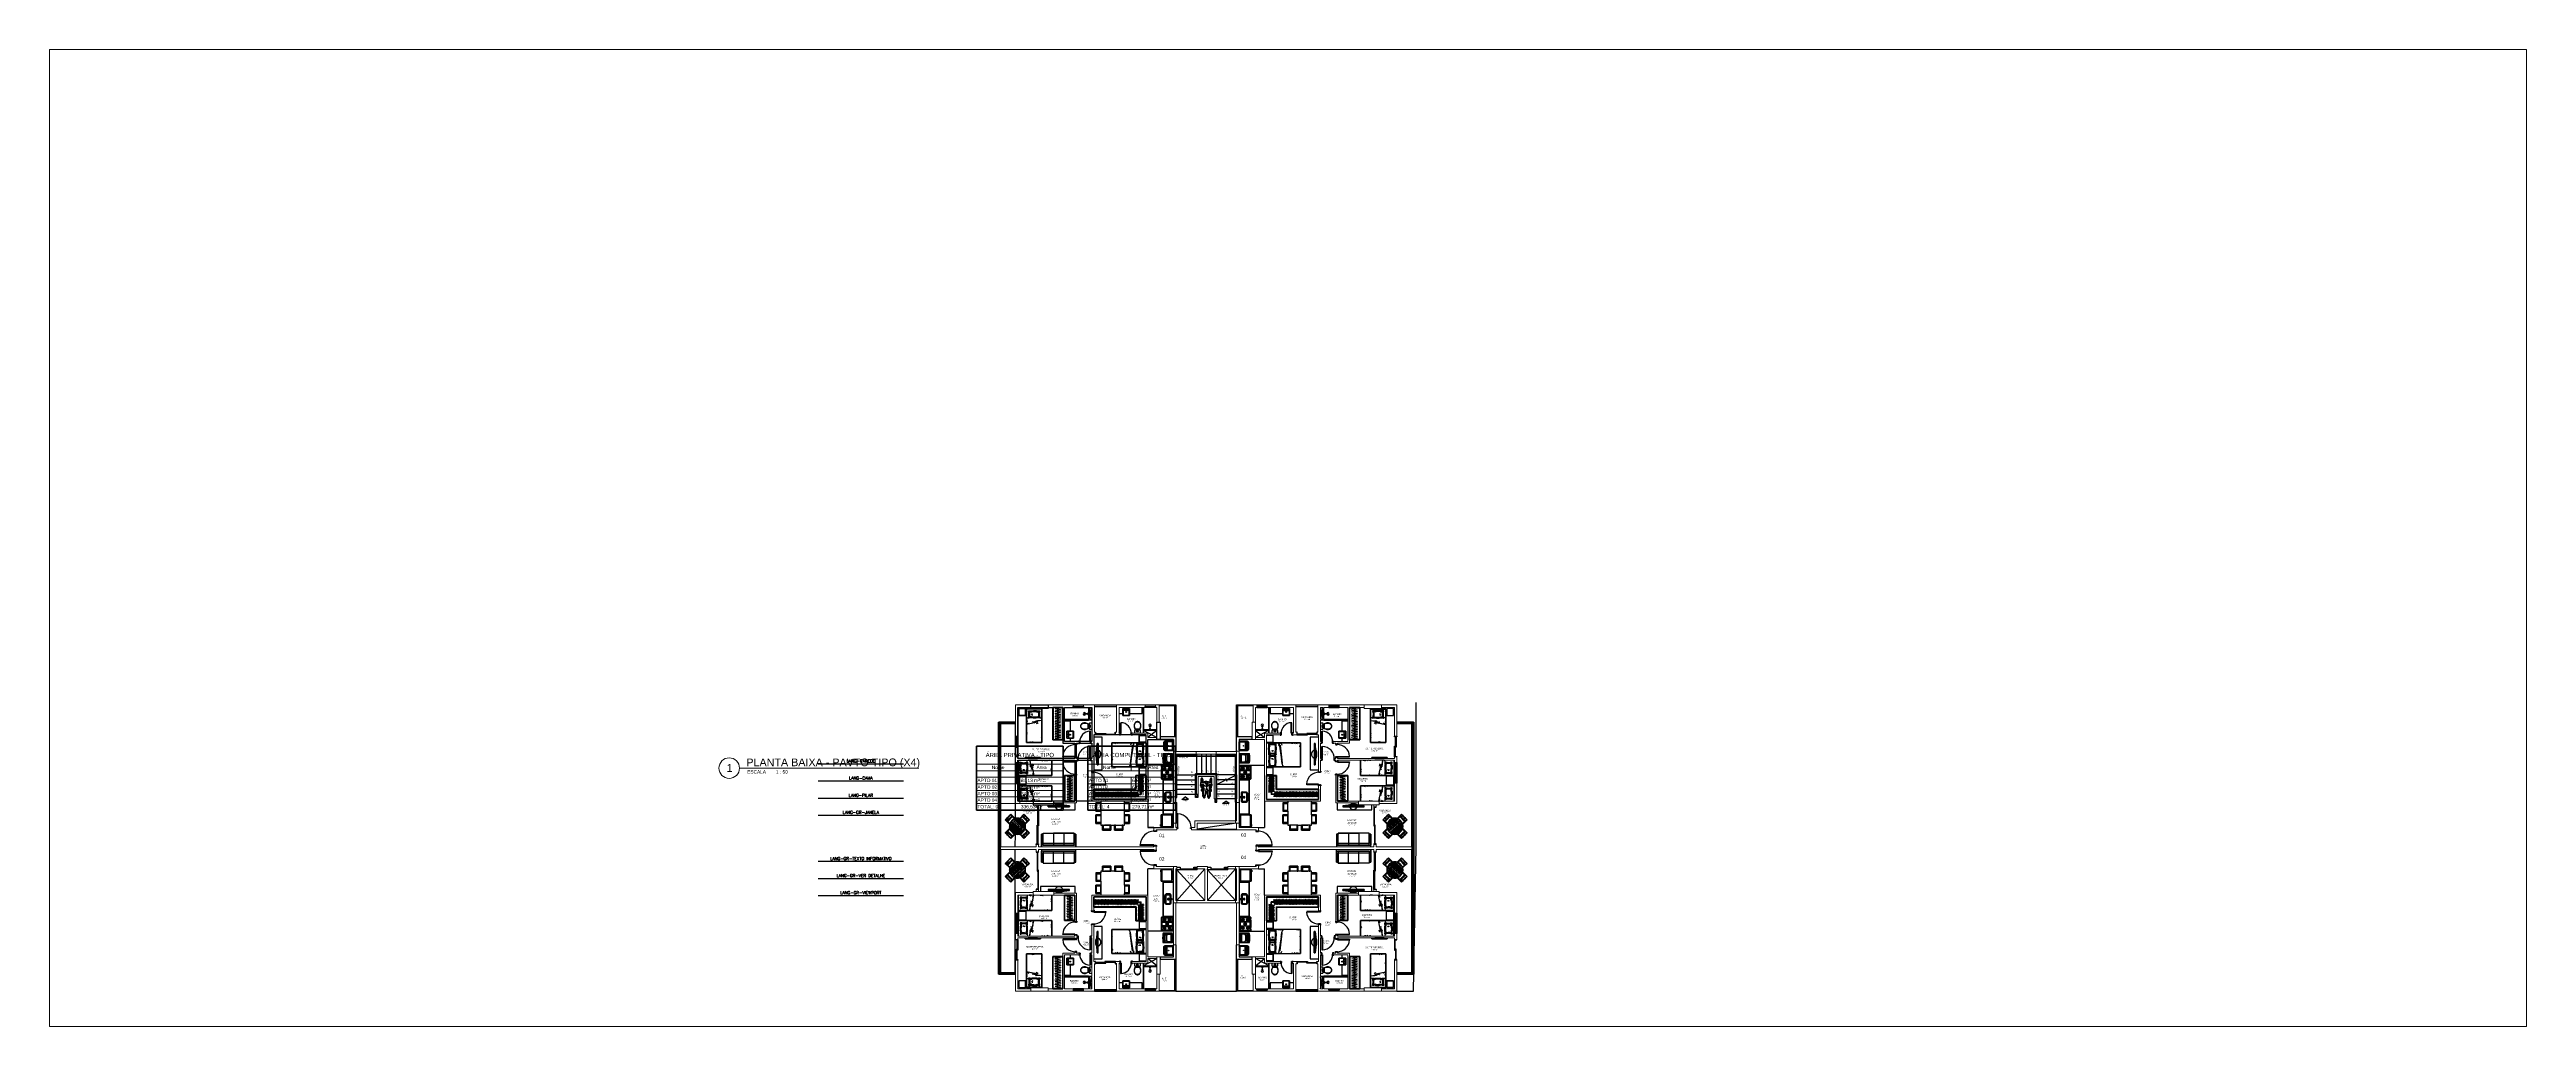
# Paper-space layout 'Layout1' of a CAD drawing. Header units: centimetres. Extents: x -56 to 89, y -2 to 55.
# The model-space entities are those that its viewports show. They can reach past a viewport. Long polylines and large blocks are cut down to what shows.
import ezdxf

# ---------------------------------------------------------------- set-up
doc = ezdxf.new("R2010")
doc.units = ezdxf.units.CM
doc.layers.add('A-ANNO-NPLT', color=5, linetype='Continuous', plot=False)
doc.layers.add('LANG-GR-VIEWPORTS', color=9, linetype='Continuous', plot=False)
for name, color, linetype, lineweight in [('Espessura 1', 8, 'Continuous', 9), ('Espessura 5', 5, 'Continuous', 50), ('Gráficos da tabela', 10, 'Continuous', 9), ('Títulos da vista', 10, 'Continuous', 9)]:
    doc.layers.add(name, color=color, linetype=linetype, lineweight=lineweight)
for name, color, linetype in [('LANG-CAMA', 9, 'Continuous'), ('LANG-GR-TEXTO INFORMATIVO', 9, 'Continuous'), ('LANG-GR-VER DETALHE', 102, 'Continuous'), ('LANG-JANELA', 8, 'Continuous'), ('LANG-PAREDE', 3, 'Continuous'), ('LANG-PILAR', 31, 'Continuous')]:
    doc.layers.add(name, color=color, linetype=linetype)
doc.styles.add('1x100', font='romans.shx', dxfattribs={"height": 0.175})
doc.styles.add('Arial', font='arial.ttf', dxfattribs={"height": 7.5})
doc.styles.add('Arial_1', font='arial.ttf', dxfattribs={"height": 10})
doc.styles.add('Arial_2', font='arial.ttf', dxfattribs={"height": 20})
doc.styles.add('Arial_3', font='arial.ttf', dxfattribs={"height": 9})
doc.styles.add('Arial_6', font='arial.ttf', dxfattribs={"height": 0.2})
doc.styles.add('Arial_7', font='arial.ttf', dxfattribs={"height": 0.45})
doc.styles.add('Arial_8', font='arial.ttf', dxfattribs={"height": 0.25})

# ---------------------------------------------------------------- blocks, each defined once
blk = doc.blocks.new('Viewport - Titulo Vista-1735-PAVTO TIPO _X4_')
at = {"layer": 'Títulos da vista'}
blk.add_line((0, 0), (4.5, 0), dxfattribs=at)
blk.add_circle((-0.6, 0), 0.6, dxfattribs=at)
at = {"layer": 'Títulos da vista', "color": 7, "insert": (0.45, -0.12), "char_height": 0.2, "width": 1.3709, "attachment_point": 1, "style": 'Arial_6'}
blk.add_mtext('ESCALA', dxfattribs=at)

msp = doc.modelspace()

# ---------------------------------------------------------------- linework, layer by layer
at = {"lineweight": 20}
for p, q in [((0.98, 16.74), (0.98, 14.91)), ((1.89, 16.74), (0.98, 16.74)), ((1.12, 14.91), (1.12, 16.6)), ((1.12, 16.6), (1.89, 16.6)), ((1.89, 16.74), (2.89, 16.74)), ((1.89, 16.54), (1.89, 16.74)), ((2.89, 16.54), (1.89, 16.54)), ((4.36, 16.74), (2.89, 16.74)), ((2.89, 16.74), (2.89, 16.54)), ((2.89, 16.6), (3.16, 16.6)), ((3.86, 16.6), (4.36, 16.6)), ((3.86, 14.61), (3.86, 16.6)), ((4.36, 16.65), (4.36, 16.74)), ((5.6, 16.74), (4.96, 16.74)), ((4.96, 16.74), (4.96, 16.65)), ((4.96, 16.6), (5.26, 16.6)), ((5.26, 16.6), (5.26, 16.25)), ((5.26, 16.2), (5.26, 15.85)), ((5.31, 16.6), (5.46, 16.6)), ((5.31, 15.9), (5.31, 16.6)), ((5.46, 16.6), (5.46, 15.9)), ((5.6, 15.14), (5.6, 16.74)), ((8.58, 16.74), (6.9, 16.74)), ((6.9, 16.74), (6.9, 15.14)), ((7.04, 16.6), (8.58, 16.6)), ((7.04, 15.1), (7.04, 16.6)), ((8.58, 16.65), (8.58, 16.74)), ((9.39, 16.74), (9.18, 16.74)), ((9.18, 16.74), (9.18, 16.65)), ((9.18, 16.6), (9.25, 16.6)), ((9.25, 16.6), (9.25, 15.73)), ((9.39, 15.73), (9.39, 16.74)), ((15.1, 16.74), (14.89, 16.74)), ((14.89, 16.74), (14.89, 15.73)), ((15.03, 16.6), (15.1, 16.6)), ((15.03, 15.73), (15.03, 16.6)), ((15.1, 16.65), (15.1, 16.74)), ((17.38, 16.74), (15.7, 16.74)), ((15.7, 16.74), (15.7, 16.65)), ((15.7, 16.6), (17.24, 16.6)), ((17.24, 16.6), (17.24, 15.1)), ((17.38, 15.14), (17.38, 16.74)), ((19.32, 16.74), (18.68, 16.74)), ((18.68, 16.74), (18.68, 15.14)), ((18.82, 16.6), (18.97, 16.6)), ((18.82, 15.9), (18.82, 16.6)), ((18.97, 16.6), (18.97, 15.9)), ((19.02, 16.6), (19.32, 16.6)), ((19.02, 16.25), (19.02, 16.6)), ((19.02, 15.85), (19.02, 16.2)), ((19.32, 16.65), (19.32, 16.74)), ((21.39, 16.74), (19.92, 16.74)), ((19.92, 16.74), (19.92, 16.65)), ((19.92, 16.6), (20.42, 16.6)), ((20.42, 16.6), (20.42, 14.61)), ((21.12, 16.6), (21.39, 16.6)), ((22.39, 16.74), (21.39, 16.74)), ((21.39, 16.74), (21.39, 16.54)), ((21.39, 16.54), (22.39, 16.54)), ((23.3, 16.74), (22.39, 16.74)), ((22.39, 16.54), (22.39, 16.74)), ((22.39, 16.6), (23.16, 16.6)), ((23.16, 16.6), (23.16, 14.91)), ((23.3, 14.91), (23.3, 16.74)), ((0.98, 14.91), (1.12, 14.91)), ((3.76, 14.7), (3.76, 14.51)), ((3.76, 14.51), (4.46, 14.51)), ((4.72, 14.61), (3.86, 14.61)), ((4.46, 14.51), (4.46, 14.45)), ((4.56, 14.51), (4.72, 14.51)), ((4.56, 14.45), (4.56, 14.51)), ((4.72, 14.51), (4.72, 14.61)), ((5.26, 15.85), (5.46, 15.85)), ((5.46, 15.9), (5.31, 15.9)), ((5.46, 14.61), (5.4, 14.61)), ((5.4, 14.61), (5.4, 14.51)), ((5.4, 14.51), (5.46, 14.51)), ((5.46, 15.85), (5.46, 14.61)), ((5.46, 14.51), (5.46, 13.61)), ((5.56, 12.83), (5.56, 15)), ((5.56, 15), (5.64, 15)), ((5.64, 15.14), (5.6, 15.14)), ((5.64, 15), (5.64, 15.14)), ((6.9, 15.14), (6.84, 15.14)), ((6.84, 15.14), (6.84, 15)), ((6.84, 15), (7.1, 15)), ((7.1, 15.1), (7.04, 15.1)), ((7.1, 15), (7.1, 15.1)), ((8.45, 15.1), (7.78, 15.1)), ((7.78, 15.1), (7.78, 15)), ((7.78, 15), (8.62, 15)), ((8.45, 15.3), (8.45, 15.1)), ((8.83, 15.3), (8.45, 15.3)), ((8.5, 15.1), (8.5, 15.25)), ((8.5, 15.25), (9.25, 15.25)), ((8.72, 15.1), (8.5, 15.1)), ((8.62, 15), (8.62, 12.62)), ((8.72, 14.83), (8.72, 15.1)), ((9.25, 14.83), (8.72, 14.83)), ((8.72, 11.12), (8.72, 14.73)), ((8.72, 14.73), (9.25, 14.73)), ((9.25, 15.3), (8.89, 15.3)), ((9.25, 14.73), (9.25, 15.73)), ((9.25, 15.73), (9.45, 15.73)), ((9.45, 14.73), (9.25, 14.73)), ((9.45, 15.73), (9.45, 14.73)), ((9.46, 14.87), (9.45, 14.87)), ((9.45, 14.73), (9.46, 14.73)), ((9.46, 14.73), (9.46, 14.87)), ((14.83, 14.87), (14.82, 14.87)), ((14.82, 14.87), (14.82, 14.73)), ((14.82, 14.73), (14.83, 14.73)), ((15.03, 15.73), (14.83, 15.73)), ((14.83, 15.73), (14.83, 14.73)), ((14.83, 14.73), (15.03, 14.73)), ((15.03, 14.73), (15.03, 15.73)), ((15.39, 15.3), (15.03, 15.3)), ((15.03, 15.25), (15.78, 15.25)), ((15.56, 14.83), (15.03, 14.83)), ((15.03, 14.73), (15.56, 14.73)), ((15.83, 15.3), (15.45, 15.3)), ((15.56, 15.1), (15.56, 14.83)), ((15.78, 15.1), (15.56, 15.1)), ((15.56, 14.73), (15.56, 11.12)), ((15.66, 12.62), (15.66, 15)), ((15.66, 15), (16.5, 15)), ((15.78, 15.25), (15.78, 15.1)), ((15.83, 15.1), (15.83, 15.3)), ((16.5, 15.1), (15.83, 15.1)), ((16.5, 15), (16.5, 15.1)), ((17.24, 15.1), (17.18, 15.1)), ((17.18, 15.1), (17.18, 15)), ((17.18, 15), (17.44, 15)), ((17.44, 15.14), (17.38, 15.14)), ((17.44, 15), (17.44, 15.14)), ((18.68, 15.14), (18.64, 15.14)), ((18.64, 15.14), (18.64, 15)), ((18.64, 15), (18.72, 15)), ((18.72, 15), (18.72, 12.83)), ((18.97, 15.9), (18.82, 15.9)), ((18.82, 14.61), (18.82, 15.85)), ((18.82, 15.85), (19.02, 15.85)), ((18.88, 14.61), (18.82, 14.61)), ((18.82, 13.61), (18.82, 14.51)), ((18.82, 14.51), (18.88, 14.51)), ((18.88, 14.51), (18.88, 14.61)), ((20.42, 14.61), (19.56, 14.61)), ((19.56, 14.61), (19.56, 14.51)), ((19.56, 14.51), (19.72, 14.51)), ((19.72, 14.51), (19.72, 14.45)), ((19.82, 14.51), (20.52, 14.51)), ((19.82, 14.45), (19.82, 14.51)), ((20.52, 14.51), (20.52, 14.7)), ((23.16, 14.91), (23.3, 14.91)), ((0.98, 13.71), (0.98, 13.37)), ((1.12, 13.71), (0.98, 13.71)), ((0.98, 13.37), (1.12, 13.37)), ((1.12, 13.61), (1.12, 13.71)), ((1.72, 13.61), (1.12, 13.61)), ((1.12, 13.37), (1.12, 13.51)), ((1.12, 13.51), (4.46, 13.51)), ((4.46, 13.61), (2.28, 13.61)), ((4.46, 14.45), (4.56, 14.45)), ((4.46, 13.67), (4.46, 13.61)), ((4.56, 13.67), (4.46, 13.67)), ((4.46, 13.51), (4.46, 13.45)), ((4.46, 13.45), (4.56, 13.45)), ((4.56, 13.61), (4.56, 13.67)), ((4.62, 13.61), (4.56, 13.61)), ((4.56, 13.51), (4.62, 13.51)), ((4.56, 13.45), (4.56, 13.51)), ((4.62, 13.51), (4.62, 13.61)), ((5.46, 13.61), (5.4, 13.61)), ((5.4, 13.61), (5.4, 13.51)), ((5.4, 13.51), (5.46, 13.51)), ((5.46, 13.51), (5.46, 12.83)), ((10.22, 14.03), (10.22, 9.58)), ((10.36, 14.03), (10.22, 14.03)), ((10.36, 14.01), (10.36, 14.03)), ((13.92, 14.01), (10.36, 14.01)), ((11.56, 14.01), (10.36, 14.01)), ((10.36, 14.01), (10.36, 13.81)), ((10.36, 9.58), (10.36, 13.87)), ((10.36, 13.87), (13.92, 13.87)), ((10.36, 13.81), (11.56, 13.81)), ((11.56, 13.81), (11.56, 14.01)), ((13.92, 14.01), (12.72, 14.01)), ((12.72, 14.01), (12.72, 13.81)), ((12.72, 13.81), (13.92, 13.81)), ((13.92, 14.03), (13.92, 14.01)), ((14.06, 14.03), (13.92, 14.03)), ((13.92, 13.81), (13.92, 14.01)), ((13.92, 13.87), (13.92, 9.97)), ((14.06, 9.58), (14.06, 14.03)), ((18.88, 13.61), (18.82, 13.61)), ((18.82, 13.51), (18.88, 13.51)), ((18.82, 12.83), (18.82, 13.51)), ((18.88, 13.51), (18.88, 13.61)), ((19.72, 13.61), (19.66, 13.61)), ((19.66, 13.61), (19.66, 13.51)), ((19.66, 13.51), (19.72, 13.51)), ((19.72, 14.45), (19.82, 14.45)), ((19.72, 13.67), (19.72, 13.61)), ((19.82, 13.67), (19.72, 13.67)), ((19.72, 13.51), (19.72, 13.45)), ((19.72, 13.45), (19.82, 13.45)), ((19.82, 13.61), (19.82, 13.67)), ((22, 13.61), (19.82, 13.61)), ((19.82, 13.51), (23.16, 13.51)), ((19.82, 13.45), (19.82, 13.51)), ((23.16, 13.61), (22.56, 13.61)), ((23.16, 13.71), (23.16, 13.61)), ((23.3, 13.71), (23.16, 13.71)), ((23.16, 13.51), (23.16, 13.37)), ((23.16, 13.37), (23.3, 13.37)), ((23.3, 13.37), (23.3, 13.71)), ((0.98, 12.17), (0.98, 10.97)), ((1.12, 12.17), (0.98, 12.17)), ((1.12, 11.11), (1.12, 12.17)), ((4.56, 12.67), (4.46, 12.67)), ((4.46, 12.67), (4.46, 12.61)), ((4.56, 11.01), (4.56, 12.67)), ((5.46, 12.83), (5.56, 12.83)), ((5.56, 12.05), (5.46, 12.05)), ((5.46, 12.05), (5.46, 11.12)), ((5.56, 11.82), (5.56, 12.05)), ((12.7, 12.65), (11.58, 12.65)), ((11.58, 12.65), (11.58, 11.53)), ((11.68, 12.55), (12.6, 12.55)), ((11.68, 11.53), (11.68, 12.55)), ((12.6, 12.55), (12.6, 11.25)), ((12.7, 11.25), (12.7, 12.08)), ((18.72, 12.83), (18.82, 12.83)), ((18.82, 12.05), (18.72, 12.05)), ((18.72, 12.05), (18.72, 11.82)), ((18.82, 11.12), (18.82, 12.05)), ((19.82, 12.67), (19.72, 12.67)), ((19.72, 12.67), (19.72, 11.01)), ((19.82, 12.61), (19.82, 12.67)), ((23.16, 12.17), (23.16, 11.11)), ((23.3, 12.17), (23.16, 12.17)), ((23.3, 10.97), (23.3, 12.17)), ((0.98, 10.97), (2.02, 10.97)), ((2.02, 11.11), (1.12, 11.11)), ((2.02, 11.11), (3.22, 11.11)), ((2.02, 10.91), (2.02, 11.11)), ((3.22, 10.91), (2.02, 10.91)), ((2.2, 10.91), (2.2, 10.79)), ((2.2, 10.79), (2.34, 10.79)), ((2.34, 10.79), (2.34, 10.91)), ((3.86, 11.11), (3.22, 11.11)), ((3.22, 11.11), (3.22, 10.91)), ((3.22, 11.01), (4.56, 11.01)), ((5.46, 11.12), (8.72, 11.12)), ((10.22, 11.03), (10.22, 9.83)), ((10.42, 11.03), (10.22, 11.03)), ((10.42, 9.83), (10.42, 11.03)), ((11.58, 11.53), (11.68, 11.53)), ((12.6, 11.25), (12.7, 11.25)), ((14.06, 11.03), (13.86, 11.03)), ((13.86, 11.03), (13.86, 9.83)), ((14.06, 9.83), (14.06, 11.03)), ((15.56, 11.12), (18.82, 11.12)), ((19.72, 11.01), (21.06, 11.01)), ((21.06, 11.11), (20.42, 11.11)), ((21.06, 11.11), (21.06, 10.91)), ((22.26, 11.11), (21.06, 11.11)), ((21.06, 10.91), (22.26, 10.91)), ((21.94, 10.91), (21.94, 10.79)), ((21.94, 10.79), (22.08, 10.79)), ((22.08, 10.79), (22.08, 10.91)), ((23.16, 11.11), (22.26, 11.11)), ((22.26, 10.91), (22.26, 11.11)), ((22.26, 10.97), (23.3, 10.97)), ((10.22, 9.58), (9.08, 9.58)), ((9.08, 9.58), (9.08, 9.38)), ((9.08, 9.38), (9.22, 9.38)), ((9.22, 9.44), (10.43, 9.44)), ((9.22, 9.38), (9.22, 9.44)), ((10.22, 9.83), (10.42, 9.83)), ((10.43, 9.58), (10.36, 9.58)), ((10.43, 9.44), (10.43, 9.58)), ((11.48, 9.58), (11.29, 9.58)), ((11.29, 9.58), (11.29, 9.44)), ((11.29, 9.44), (15.06, 9.44)), ((11.48, 9.97), (11.48, 9.58)), ((13.92, 9.97), (11.48, 9.97)), ((11.62, 9.83), (13.92, 9.83)), ((11.62, 9.83), (11.62, 9.44)), ((13.92, 9.47), (11.62, 9.47)), ((13.86, 9.83), (14.06, 9.83)), ((13.92, 9.44), (13.92, 9.83)), ((15.2, 9.58), (14.06, 9.58)), ((15.06, 9.44), (15.06, 9.38)), ((15.06, 9.38), (15.2, 9.38)), ((15.2, 9.38), (15.2, 9.58)), ((2.2, 8.44), (0.1, 8.44)), ((0.1, 8.44), (0.1, 8.3)), ((0.1, 8.3), (2.2, 8.3)), ((2.2, 8.59), (2.2, 8.44)), ((2.34, 8.59), (2.2, 8.59)), ((2.2, 8.3), (2.2, 8.15)), ((2.2, 8.15), (2.34, 8.15)), ((2.34, 8.44), (2.34, 8.59)), ((9.08, 8.44), (2.34, 8.44)), ((2.34, 8.3), (9.08, 8.3)), ((2.34, 8.15), (2.34, 8.3)), ((9.08, 8.5), (9.08, 8.44)), ((9.22, 8.5), (9.08, 8.5)), ((9.08, 8.3), (9.08, 8.24)), ((9.08, 8.24), (9.22, 8.24)), ((9.22, 7.36), (9.08, 7.36)), ((9.08, 7.36), (9.08, 7.16)), ((9.22, 8.24), (9.22, 8.5)), ((9.22, 7.3), (9.22, 7.36)), ((10.42, 7.3), (9.22, 7.3)), ((10.22, 7.3), (10.22, 5.17)), ((10.42, 7.3), (10.22, 7.3)), ((10.42, 7.16), (10.42, 7.3)), ((10.42, 5.17), (10.42, 7.3)), ((12.21, 7.3), (11.62, 7.3)), ((11.62, 7.3), (11.62, 7.16)), ((12.21, 5.31), (12.21, 7.3)), ((13.41, 7.3), (13.41, 7.16)), ((15.06, 7.3), (13.41, 7.3)), ((14.06, 7.3), (13.86, 7.3)), ((13.86, 7.3), (13.86, 5.17)), ((14.06, 5.17), (14.06, 7.3)), ((15.06, 8.5), (15.06, 8.24)), ((15.2, 8.5), (15.06, 8.5)), ((15.06, 8.24), (15.2, 8.24)), ((15.2, 7.36), (15.06, 7.36)), ((15.06, 7.36), (15.06, 7.3)), ((15.2, 8.44), (15.2, 8.5)), ((21.94, 8.44), (15.2, 8.44)), ((15.2, 8.3), (21.94, 8.3)), ((15.2, 8.24), (15.2, 8.3)), ((15.2, 7.16), (15.2, 7.36)), ((21.94, 8.59), (21.94, 8.44)), ((22.08, 8.59), (21.94, 8.59)), ((21.94, 8.3), (21.94, 8.15)), ((21.94, 8.15), (22.08, 8.15)), ((22.08, 8.44), (22.08, 8.59)), ((24.18, 8.44), (22.08, 8.44)), ((22.08, 8.3), (24.18, 8.3)), ((22.08, 8.15), (22.08, 8.3)), ((24.18, 8.3), (24.18, 8.44)), ((3.22, 5.83), (2.02, 5.83)), ((2.02, 5.83), (2.02, 5.63)), ((2.34, 5.95), (2.2, 5.95)), ((2.2, 5.95), (2.2, 5.83)), ((2.34, 5.83), (2.34, 5.95)), ((3.22, 5.63), (3.22, 5.83)), ((9.08, 7.16), (10.22, 7.16)), ((10.22, 7.16), (10.22, 2.71)), ((10.36, 7.16), (10.42, 7.16)), ((10.36, 5.31), (10.36, 7.16)), ((11.62, 7.16), (12.07, 7.16)), ((12.07, 7.16), (12.07, 5.31)), ((13.41, 7.16), (13.92, 7.16)), ((13.92, 7.16), (13.92, 5.31)), ((14.06, 2.71), (14.06, 7.16)), ((14.06, 7.16), (15.2, 7.16)), ((21.06, 5.83), (22.26, 5.83)), ((21.06, 5.63), (21.06, 5.83)), ((22.08, 5.95), (21.94, 5.95)), ((21.94, 5.95), (21.94, 5.83)), ((22.08, 5.83), (22.08, 5.95)), ((22.26, 5.83), (22.26, 5.63)), ((0.98, 5.77), (0.98, 4.57)), ((2.02, 5.77), (0.98, 5.77)), ((0.98, 4.57), (1.12, 4.57)), ((1.12, 4.57), (1.12, 5.63)), ((1.12, 5.63), (2.02, 5.63)), ((2.02, 5.63), (3.22, 5.63)), ((4.56, 5.73), (3.22, 5.73)), ((3.22, 5.63), (3.86, 5.63)), ((4.56, 4.07), (4.56, 5.73)), ((5.46, 5.62), (5.46, 4.69)), ((8.72, 5.62), (5.46, 5.62)), ((5.46, 4.69), (5.56, 4.69)), ((5.56, 4.69), (5.56, 4.92)), ((8.72, 2.01), (8.72, 5.62)), ((10.22, 5.17), (10.42, 5.17)), ((12.07, 5.31), (10.36, 5.31)), ((10.36, 5.17), (13.92, 5.17)), ((10.36, 2.71), (10.36, 5.17)), ((13.92, 5.31), (12.21, 5.31)), ((13.86, 5.17), (14.06, 5.17)), ((13.92, 5.17), (13.92, 2.71)), ((15.56, 5.62), (15.56, 2.01)), ((18.82, 5.62), (15.56, 5.62)), ((18.72, 4.92), (18.72, 4.69)), ((18.72, 4.69), (18.82, 4.69)), ((18.82, 4.69), (18.82, 5.62)), ((21.06, 5.73), (19.72, 5.73)), ((19.72, 5.73), (19.72, 4.07)), ((20.42, 5.63), (21.06, 5.63)), ((22.26, 5.63), (21.06, 5.63)), ((23.3, 5.77), (22.26, 5.77)), ((22.26, 5.63), (23.16, 5.63)), ((23.16, 5.63), (23.16, 4.57)), ((23.16, 4.57), (23.3, 4.57)), ((23.3, 4.57), (23.3, 5.77)), ((1.12, 3.37), (0.98, 3.37)), ((0.98, 3.37), (0.98, 3.03)), ((0.98, 3.03), (1.12, 3.03)), ((1.12, 3.23), (1.12, 3.37)), ((4.46, 3.23), (1.12, 3.23)), ((1.12, 3.03), (1.12, 3.13)), ((1.12, 3.13), (1.72, 3.13)), ((2.28, 3.13), (4.46, 3.13)), ((4.46, 4.13), (4.46, 4.07)), ((4.46, 4.07), (4.56, 4.07)), ((4.46, 3.29), (4.46, 3.23)), ((4.56, 3.29), (4.46, 3.29)), ((4.46, 3.13), (4.46, 3.07)), ((4.46, 3.07), (4.56, 3.07)), ((4.56, 3.23), (4.56, 3.29)), ((4.62, 3.23), (4.56, 3.23)), ((4.56, 3.13), (4.62, 3.13)), ((4.56, 3.07), (4.56, 3.13)), ((4.62, 3.13), (4.62, 3.23)), ((5.46, 3.23), (5.4, 3.23)), ((5.4, 3.23), (5.4, 3.13)), ((5.4, 3.13), (5.46, 3.13)), ((5.46, 3.91), (5.46, 3.23)), ((5.56, 3.91), (5.46, 3.91)), ((5.46, 3.13), (5.46, 2.23)), ((5.56, 1.74), (5.56, 3.91)), ((8.62, 4.12), (8.62, 1.74)), ((15.66, 1.74), (15.66, 4.12)), ((18.72, 3.91), (18.72, 1.74)), ((18.82, 3.91), (18.72, 3.91)), ((18.82, 3.23), (18.82, 3.91)), ((18.88, 3.23), (18.82, 3.23)), ((18.82, 3.13), (18.88, 3.13)), ((18.82, 2.23), (18.82, 3.13)), ((18.88, 3.13), (18.88, 3.23)), ((19.72, 3.23), (19.66, 3.23)), ((19.66, 3.23), (19.66, 3.13)), ((19.66, 3.13), (19.72, 3.13)), ((19.72, 4.07), (19.82, 4.07)), ((19.72, 3.29), (19.72, 3.23)), ((19.82, 3.29), (19.72, 3.29)), ((19.72, 3.13), (19.72, 3.07)), ((19.72, 3.07), (19.82, 3.07)), ((19.82, 4.07), (19.82, 4.13)), ((19.82, 3.23), (19.82, 3.29)), ((23.16, 3.23), (19.82, 3.23)), ((19.82, 3.13), (22, 3.13)), ((19.82, 3.07), (19.82, 3.13)), ((22.56, 3.13), (23.16, 3.13)), ((23.3, 3.37), (23.16, 3.37)), ((23.16, 3.37), (23.16, 3.23)), ((23.16, 3.13), (23.16, 3.03)), ((23.16, 3.03), (23.3, 3.03)), ((23.3, 3.03), (23.3, 3.37)), ((1.12, 1.83), (0.98, 1.83)), ((0.98, 1.83), (0.98, 0)), ((1.12, 0.14), (1.12, 1.83)), ((4.46, 2.23), (3.76, 2.23)), ((3.76, 2.23), (3.76, 2.04)), ((3.86, 2.13), (4.72, 2.13)), ((3.86, 0.14), (3.86, 2.13)), ((4.56, 2.29), (4.46, 2.29)), ((4.46, 2.29), (4.46, 2.23)), ((4.56, 2.23), (4.56, 2.29)), ((4.72, 2.23), (4.56, 2.23)), ((4.72, 2.13), (4.72, 2.23)), ((5.46, 2.23), (5.4, 2.23)), ((5.4, 2.23), (5.4, 2.13)), ((5.4, 2.13), (5.46, 2.13)), ((5.46, 2.13), (5.46, 0.89)), ((5.64, 1.74), (5.56, 1.74)), ((5.6, 0), (5.6, 1.6)), ((5.6, 1.6), (5.64, 1.6)), ((5.64, 1.6), (5.64, 1.74)), ((7.1, 1.74), (6.84, 1.74)), ((6.84, 1.74), (6.84, 1.6)), ((6.84, 1.6), (6.9, 1.6)), ((6.9, 0), (6.9, 1.64)), ((7.04, 1.64), (7.1, 1.64)), ((7.04, 0.14), (7.04, 1.64)), ((7.1, 1.64), (7.1, 1.74)), ((8.62, 1.74), (7.78, 1.74)), ((7.78, 1.74), (7.78, 1.64)), ((7.78, 1.64), (8.45, 1.64)), ((8.45, 1.64), (8.45, 1.44)), ((8.5, 1.64), (8.72, 1.64)), ((8.5, 1.49), (8.5, 1.64)), ((9.25, 1.49), (8.5, 1.49)), ((9.25, 2.01), (8.72, 2.01)), ((8.72, 1.64), (8.72, 1.91)), ((8.72, 1.91), (9.25, 1.91)), ((9.45, 2.01), (9.25, 2.01)), ((9.25, 2.01), (9.25, 1.01)), ((9.46, 2.01), (9.45, 2.01)), ((9.45, 1.01), (9.45, 2.01)), ((9.45, 1.87), (9.46, 1.87)), ((9.46, 1.87), (9.46, 2.01)), ((10.22, 2.71), (10.36, 2.71)), ((13.92, 2.71), (14.06, 2.71)), ((14.83, 2.01), (14.82, 2.01)), ((14.82, 2.01), (14.82, 1.87)), ((14.82, 1.87), (14.83, 1.87)), ((14.83, 2.01), (15.03, 2.01)), ((14.83, 1.01), (14.83, 2.01)), ((15.56, 2.01), (15.03, 2.01)), ((15.03, 2.01), (15.03, 1.01)), ((15.03, 1.91), (15.56, 1.91)), ((15.78, 1.49), (15.03, 1.49)), ((15.56, 1.91), (15.56, 1.64)), ((15.56, 1.64), (15.78, 1.64)), ((16.5, 1.74), (15.66, 1.74)), ((15.78, 1.64), (15.78, 1.49)), ((15.83, 1.64), (16.5, 1.64)), ((15.83, 1.44), (15.83, 1.64)), ((16.5, 1.64), (16.5, 1.74)), ((17.44, 1.74), (17.18, 1.74)), ((17.18, 1.74), (17.18, 1.64)), ((17.18, 1.64), (17.24, 1.64)), ((17.24, 1.64), (17.24, 0.14)), ((17.38, 0), (17.38, 1.6)), ((17.38, 1.6), (17.44, 1.6)), ((17.44, 1.6), (17.44, 1.74)), ((18.72, 1.74), (18.64, 1.74)), ((18.64, 1.74), (18.64, 1.6)), ((18.64, 1.6), (18.68, 1.6)), ((18.68, 1.6), (18.68, 0)), ((18.88, 2.23), (18.82, 2.23)), ((18.82, 0.89), (18.82, 2.13)), ((18.82, 2.13), (18.88, 2.13)), ((18.88, 2.13), (18.88, 2.23)), ((19.72, 2.23), (19.56, 2.23)), ((19.56, 2.23), (19.56, 2.13)), ((19.56, 2.13), (20.42, 2.13)), ((19.82, 2.29), (19.72, 2.29)), ((19.72, 2.29), (19.72, 2.23)), ((19.82, 2.23), (19.82, 2.29)), ((20.52, 2.23), (19.82, 2.23)), ((20.42, 2.13), (20.42, 0.14)), ((20.52, 2.04), (20.52, 2.23)), ((23.3, 1.83), (23.16, 1.83)), ((23.16, 1.83), (23.16, 0.14)), ((23.3, 0), (23.3, 1.83)), ((0.98, 0), (1.89, 0)), ((1.89, 0.14), (1.12, 0.14)), ((1.89, 0.2), (1.89, 0)), ((2.89, 0.2), (1.89, 0.2)), ((2.89, 0), (2.89, 0.2)), ((3.16, 0.14), (2.89, 0.14)), ((4.36, 0.14), (3.86, 0.14)), ((4.36, 0), (4.36, 0.09)), ((5.26, 0.14), (4.96, 0.14)), ((4.96, 0.09), (4.96, 0)), ((5.26, 0.89), (5.26, 0.54)), ((5.46, 0.89), (5.26, 0.89)), ((5.26, 0.49), (5.26, 0.14)), ((5.31, 0.14), (5.31, 0.84)), ((5.31, 0.84), (5.46, 0.84)), ((5.46, 0.14), (5.31, 0.14)), ((5.46, 0.84), (5.46, 0.14)), ((8.58, 0.14), (7.04, 0.14)), ((8.45, 1.44), (8.83, 1.44)), ((8.58, 0), (8.58, 0.09)), ((8.89, 1.44), (9.25, 1.44)), ((9.25, 0.14), (9.18, 0.14)), ((9.18, 0.09), (9.18, 0)), ((9.25, 1.01), (9.25, 0.14)), ((9.25, 1.01), (9.45, 1.01)), ((9.39, 0), (9.39, 1.01)), ((15.03, 1.01), (14.83, 1.01)), ((14.89, 1.01), (14.89, 0)), ((15.03, 1.44), (15.39, 1.44)), ((15.03, 0.14), (15.03, 1.01)), ((15.1, 0.14), (15.03, 0.14)), ((15.1, 0), (15.1, 0.09)), ((15.45, 1.44), (15.83, 1.44)), ((17.24, 0.14), (15.7, 0.14)), ((15.7, 0.09), (15.7, 0)), ((19.02, 0.89), (18.82, 0.89)), ((18.82, 0.14), (18.82, 0.84)), ((18.82, 0.84), (18.97, 0.84)), ((18.97, 0.14), (18.82, 0.14)), ((18.97, 0.84), (18.97, 0.14)), ((19.02, 0.54), (19.02, 0.89)), ((19.02, 0.14), (19.02, 0.49)), ((19.32, 0.14), (19.02, 0.14)), ((19.32, 0), (19.32, 0.09)), ((20.42, 0.14), (19.92, 0.14)), ((19.92, 0.09), (19.92, 0)), ((21.39, 0.14), (21.12, 0.14)), ((21.39, 0.2), (22.39, 0.2)), ((21.39, 0), (21.39, 0.2)), ((22.39, 0), (21.39, 0)), ((22.39, 0.2), (22.39, 0)), ((23.16, 0.14), (22.39, 0.14)), ((1.89, 0), (2.89, 0)), ((2.89, 0), (4.36, 0)), ((4.96, 0), (5.6, 0)), ((6.9, 0), (8.58, 0)), ((9.18, 0), (9.39, 0)), ((14.89, 0), (15.1, 0)), ((15.7, 0), (17.38, 0)), ((18.68, 0), (19.32, 0)), ((19.92, 0), (21.39, 0)), ((22.39, 0), (23.3, 0))]:
    msp.add_line(p, q, dxfattribs=at)
for p, q in [((1.18, 16.53), (1.58, 16.53)), ((1.18, 16.13), (1.18, 16.53)), ((1.18, 16.13), (1.18, 16.53)), ((1.18, 16.53), (1.58, 16.53)), ((1.58, 16.53), (1.18, 16.53)), ((1.18, 16.53), (1.18, 16.13)), ((1.58, 16.13), (1.18, 16.13)), ((1.58, 16.13), (1.18, 16.13)), ((1.18, 16.13), (1.58, 16.13)), ((1.58, 16.53), (1.58, 16.13)), ((1.58, 16.53), (1.58, 16.13)), ((1.58, 16.13), (1.58, 16.53)), ((1.63, 16.54), (1.89, 16.54)), ((1.63, 14.54), (1.63, 16.54)), ((1.89, 16.54), (1.63, 16.54)), ((1.63, 16.54), (1.63, 14.54)), ((1.63, 16.54), (1.63, 14.54)), ((1.89, 16.54), (1.63, 16.54)), ((2.53, 16.49), (1.63, 16.49)), ((1.63, 15.98), (1.69, 15.99)), ((1.67, 15.99), (1.75, 15.99)), ((1.75, 16.4), (1.76, 16.4)), ((1.75, 16.39), (1.75, 16.4)), ((1.75, 16.38), (1.75, 16.39)), ((1.75, 16.36), (1.75, 16.38)), ((1.75, 16.35), (1.75, 16.36)), ((1.76, 16.33), (1.75, 16.35)), ((1.75, 16.03), (1.76, 16.05)), ((1.75, 16.01), (1.75, 16.03)), ((1.75, 16), (1.75, 16.01)), ((1.75, 15.99), (1.75, 16)), ((1.75, 15.98), (1.75, 15.99)), ((1.76, 15.98), (1.75, 15.98)), ((1.76, 16.4), (1.77, 16.4)), ((1.8, 16.36), (1.76, 16.38)), ((1.76, 16.31), (1.76, 16.33)), ((1.77, 16.29), (1.76, 16.31)), ((1.76, 16.07), (1.77, 16.09)), ((1.76, 16.05), (1.76, 16.07)), ((1.77, 15.97), (1.76, 15.98)), ((1.77, 16.4), (1.78, 16.4)), ((1.77, 16.27), (1.77, 16.29)), ((1.77, 16.24), (1.77, 16.27)), ((1.77, 16.22), (1.77, 16.24)), ((1.77, 16.19), (1.77, 16.22)), ((1.77, 16.16), (1.77, 16.19)), ((1.77, 16.14), (1.77, 16.16)), ((1.77, 16.11), (1.77, 16.14)), ((1.77, 16.09), (1.77, 16.11)), ((1.78, 15.97), (1.77, 15.97)), ((1.78, 16.4), (1.79, 16.4)), ((1.79, 15.98), (1.78, 15.97)), ((1.79, 16.4), (1.81, 16.4)), ((1.79, 16.38), (1.79, 16.39)), ((1.8, 16.35), (1.79, 16.38)), ((1.81, 15.98), (1.79, 15.98)), ((1.8, 16.34), (1.8, 16.36)), ((1.8, 16.35), (1.81, 16.35)), ((1.81, 16.32), (1.8, 16.34)), ((1.8, 16.04), (1.81, 16.06)), ((1.8, 16.02), (1.8, 16.04)), ((1.81, 16.02), (1.8, 16.02)), ((1.81, 16.4), (1.83, 16.4)), ((1.81, 16.35), (1.82, 16.35)), ((1.81, 16.34), (1.81, 16.35)), ((1.81, 16.35), (1.83, 16.35)), ((1.81, 16.32), (1.81, 16.34)), ((1.82, 16.3), (1.81, 16.32)), ((1.81, 16.3), (1.81, 16.32)), ((1.82, 16.27), (1.81, 16.3)), ((1.81, 16.08), (1.82, 16.11)), ((1.81, 16.06), (1.82, 16.08)), ((1.81, 16.06), (1.81, 16.08)), ((1.81, 16.04), (1.81, 16.06)), ((1.81, 16.03), (1.81, 16.04)), ((1.82, 16.03), (1.81, 16.03)), ((1.83, 16.03), (1.81, 16.02)), ((1.83, 15.98), (1.81, 15.98)), ((1.82, 16.35), (1.85, 16.34)), ((1.82, 16.27), (1.82, 16.3)), ((1.82, 16.24), (1.82, 16.27)), ((1.82, 16.24), (1.82, 16.27)), ((1.82, 16.22), (1.82, 16.24)), ((1.82, 16.22), (1.82, 16.24)), ((1.82, 16.19), (1.82, 16.22)), ((1.82, 16.19), (1.82, 16.22)), ((1.82, 16.16), (1.82, 16.19)), ((1.82, 16.16), (1.82, 16.19)), ((1.82, 16.13), (1.82, 16.16)), ((1.82, 16.13), (1.82, 16.16)), ((1.82, 16.11), (1.82, 16.13)), ((1.82, 16.11), (1.82, 16.13)), ((1.82, 16.08), (1.82, 16.11)), ((1.85, 16.03), (1.82, 16.03)), ((1.83, 16.4), (1.85, 16.39)), ((1.83, 16.35), (1.85, 16.35)), ((1.85, 16.03), (1.83, 16.03)), ((1.85, 15.98), (1.83, 15.98)), ((1.85, 16.39), (1.88, 16.39)), ((1.85, 16.35), (1.87, 16.35)), ((1.85, 16.34), (1.87, 16.34)), ((1.87, 16.04), (1.85, 16.03)), ((1.87, 16.03), (1.85, 16.03)), ((1.88, 15.99), (1.85, 15.98)), ((1.87, 16.33), (1.86, 16.31)), ((1.87, 16.35), (1.9, 16.34)), ((1.88, 16.34), (1.87, 16.33)), ((1.87, 16.34), (1.9, 16.34)), ((1.9, 16.04), (1.87, 16.04)), ((1.9, 16.03), (1.87, 16.03)), ((1.88, 16.39), (1.9, 16.39)), ((1.9, 15.99), (1.88, 15.99)), ((1.9, 16.33), (1.89, 16.32)), ((1.9, 16.39), (1.93, 16.39)), ((1.9, 16.34), (1.92, 16.35)), ((1.9, 16.34), (1.92, 16.34)), ((1.93, 16.33), (1.9, 16.33)), ((1.92, 16.04), (1.9, 16.04)), ((1.92, 16.03), (1.9, 16.03)), ((1.93, 15.99), (1.9, 15.99)), ((1.92, 16.35), (1.95, 16.35)), ((1.92, 16.34), (1.95, 16.34)), ((1.95, 16.03), (1.92, 16.04)), ((1.95, 16.03), (1.92, 16.03)), ((1.93, 16.39), (1.95, 16.39)), ((1.95, 16.34), (1.93, 16.33)), ((1.95, 16.17), (1.93, 16.21)), ((1.95, 15.98), (1.93, 15.99)), ((1.95, 16.39), (1.98, 16.4)), ((1.95, 16.34), (1.97, 16.35)), ((1.95, 16.35), (1.97, 16.35)), ((1.97, 16.14), (1.95, 16.17)), ((1.97, 16.03), (1.95, 16.03)), ((1.97, 16.03), (1.95, 16.03)), ((1.98, 15.98), (1.95, 15.98)), ((1.97, 16.19), (1.96, 16.24)), ((1.97, 16.35), (1.98, 16.38)), ((1.97, 16.35), (2.04, 16.36)), ((1.97, 16.35), (2.04, 16.35)), ((1.98, 16.17), (1.97, 16.19)), ((1.99, 16.13), (1.97, 16.14)), ((2.04, 16.02), (1.97, 16.03)), ((2.04, 16.02), (1.97, 16.03)), ((1.98, 16.4), (2, 16.4)), ((2, 15.98), (1.98, 15.98)), ((2, 16.4), (2.03, 16.4)), ((2.03, 15.97), (2, 15.98)), ((2.03, 16.4), (2.05, 16.41)), ((2.05, 15.97), (2.03, 15.97)), ((2.04, 16.35), (2.07, 16.36)), ((2.04, 16.36), (2.06, 16.36)), ((2.07, 16.02), (2.04, 16.02)), ((2.06, 16.02), (2.04, 16.02)), ((2.05, 16.41), (2.08, 16.41)), ((2.08, 15.97), (2.05, 15.97)), ((2.06, 16.36), (2.09, 16.36)), ((2.09, 16.01), (2.06, 16.02)), ((2.07, 16.36), (2.09, 16.36)), ((2.09, 16.02), (2.07, 16.02)), ((2.08, 16.41), (2.11, 16.41)), ((2.11, 15.97), (2.08, 15.97)), ((2.09, 16.36), (2.1, 16.36)), ((2.09, 16.36), (2.1, 16.36)), ((2.1, 16.02), (2.09, 16.02)), ((2.1, 16.01), (2.09, 16.01)), ((2.1, 16.36), (2.12, 16.36)), ((2.1, 16.36), (2.12, 16.36)), ((2.12, 16.02), (2.1, 16.02)), ((2.12, 16.01), (2.1, 16.01)), ((2.11, 16.41), (2.13, 16.41)), ((2.13, 15.97), (2.11, 15.97)), ((2.12, 16.36), (2.17, 16.36)), ((2.12, 16.36), (2.18, 16.36)), ((2.17, 16.02), (2.12, 16.02)), ((2.18, 16.02), (2.12, 16.01)), ((2.13, 16.41), (2.16, 16.41)), ((2.16, 15.97), (2.13, 15.97)), ((2.16, 16.41), (2.18, 16.4)), ((2.18, 15.97), (2.16, 15.97)), ((2.17, 16.36), (2.2, 16.35)), ((2.2, 16.02), (2.17, 16.02)), ((2.21, 16.4), (2.18, 16.39)), ((2.18, 16.4), (2.21, 16.4)), ((2.18, 16.36), (2.22, 16.34)), ((2.18, 16.36), (2.2, 16.36)), ((2.2, 16.02), (2.18, 16.02)), ((2.21, 15.98), (2.18, 15.97)), ((2.2, 16.36), (2.22, 16.36)), ((2.2, 16.35), (2.22, 16.35)), ((2.24, 16.03), (2.2, 16.02)), ((2.24, 16.03), (2.2, 16.02)), ((2.22, 16.4), (2.21, 16.4)), ((2.21, 16.4), (2.23, 16.4)), ((2.23, 15.98), (2.21, 15.98)), ((2.22, 16.4), (2.26, 16.39)), ((2.22, 16.36), (2.24, 16.35)), ((2.22, 16.35), (2.24, 16.35)), ((2.22, 16.34), (2.26, 16.32)), ((2.23, 16.4), (2.26, 16.39)), ((2.26, 15.98), (2.23, 15.98)), ((2.24, 16.35), (2.26, 16.34)), ((2.24, 16.35), (2.26, 16.35)), ((2.27, 16.03), (2.24, 16.03)), ((2.27, 16.03), (2.24, 16.03)), ((2.26, 16.39), (2.28, 16.38)), ((2.26, 16.39), (2.28, 16.39)), ((2.26, 16.35), (2.28, 16.35)), ((2.26, 16.34), (2.28, 16.34)), ((2.28, 15.99), (2.26, 15.98)), ((2.29, 16.04), (2.27, 16.03)), ((2.29, 16.03), (2.27, 16.03)), ((2.28, 16.39), (2.3, 16.39)), ((2.28, 16.35), (2.31, 16.34)), ((2.28, 16.34), (2.31, 16.34)), ((2.3, 15.99), (2.28, 15.99)), ((2.32, 16.04), (2.29, 16.04)), ((2.32, 16.03), (2.29, 16.03)), ((2.3, 16.39), (2.32, 16.39)), ((2.32, 15.99), (2.3, 15.99)), ((2.31, 16.34), (2.33, 16.35)), ((2.31, 16.34), (2.33, 16.34)), ((2.32, 16.39), (2.34, 16.39)), ((2.34, 16.04), (2.32, 16.04)), ((2.34, 16.03), (2.32, 16.03)), ((2.34, 15.98), (2.32, 15.99)), ((2.33, 16.35), (2.35, 16.35)), ((2.33, 16.34), (2.35, 16.34)), ((2.34, 16.3), (2.33, 16.27)), ((2.33, 16.27), (2.33, 16.24)), ((2.33, 16.24), (2.33, 16.22)), ((2.33, 16.22), (2.33, 16.19)), ((2.33, 16.19), (2.33, 16.16)), ((2.33, 16.16), (2.34, 16.13)), ((2.34, 16.39), (2.36, 16.4)), ((2.35, 16.34), (2.34, 16.32)), ((2.34, 16.32), (2.34, 16.3)), ((2.35, 16.32), (2.34, 16.3)), ((2.34, 16.3), (2.34, 16.27)), ((2.34, 16.27), (2.34, 16.24)), ((2.34, 16.24), (2.34, 16.22)), ((2.34, 16.22), (2.34, 16.19)), ((2.34, 16.19), (2.34, 16.16)), ((2.34, 16.16), (2.34, 16.13)), ((2.34, 16.13), (2.34, 16.1)), ((2.34, 16.13), (2.35, 16.1)), ((2.34, 16.1), (2.35, 16.07)), ((2.37, 16.03), (2.34, 16.04)), ((2.37, 16.03), (2.34, 16.03)), ((2.36, 15.98), (2.34, 15.98)), ((2.35, 16.35), (2.36, 16.38)), ((2.35, 16.35), (2.39, 16.38)), ((2.35, 16.35), (2.38, 16.36)), ((2.35, 16.35), (2.35, 16.34)), ((2.35, 16.35), (2.35, 16.35)), ((2.35, 16.34), (2.35, 16.32)), ((2.35, 16.1), (2.35, 16.07)), ((2.35, 16.07), (2.36, 16.05)), ((2.35, 16.07), (2.36, 16.05)), ((2.36, 16.4), (2.37, 16.4)), ((2.37, 16.17), (2.36, 16.15)), ((2.36, 16.05), (2.37, 16.03)), ((2.36, 16.05), (2.37, 16.03)), ((2.38, 15.98), (2.36, 15.98)), ((2.37, 16.4), (2.38, 16.4)), ((2.38, 16.2), (2.37, 16.17)), ((2.38, 16.16), (2.37, 16.11)), ((2.37, 16.03), (2.37, 16.03)), ((2.38, 16.4), (2.39, 16.4)), ((2.39, 16.29), (2.38, 16.27)), ((2.38, 16.27), (2.38, 16.24)), ((2.38, 16.24), (2.38, 16.22)), ((2.38, 16.22), (2.38, 16.19)), ((2.38, 16.21), (2.38, 16.16)), ((2.38, 16.19), (2.38, 16.16)), ((2.38, 16.16), (2.38, 16.14)), ((2.38, 16.14), (2.39, 16.11)), ((2.39, 15.98), (2.38, 15.98)), ((2.39, 16.4), (2.4, 16.4)), ((2.4, 16.33), (2.39, 16.31)), ((2.39, 16.31), (2.39, 16.29)), ((2.39, 16.11), (2.39, 16.09)), ((2.39, 16.09), (2.39, 16.07)), ((2.39, 16.07), (2.4, 16.05)), ((2.4, 15.97), (2.39, 15.98)), ((2.4, 16.4), (2.41, 16.4)), ((2.41, 16.36), (2.4, 16.35)), ((2.4, 16.35), (2.4, 16.33)), ((2.4, 16.05), (2.41, 16.03)), ((2.41, 15.97), (2.4, 15.97)), ((2.41, 16.4), (2.41, 16.39)), ((2.41, 16.4), (2.41, 16.4)), ((2.41, 16.39), (2.41, 16.38)), ((2.41, 16.38), (2.41, 16.36)), ((2.41, 16.03), (2.41, 16.01)), ((2.41, 16.01), (2.41, 16)), ((2.41, 16), (2.42, 15.99)), ((2.41, 15.98), (2.41, 15.97)), ((2.42, 15.98), (2.41, 15.98)), ((2.42, 15.99), (2.53, 15.98)), ((2.42, 15.99), (2.42, 15.98)), ((2.53, 16.54), (2.53, 14.54)), ((2.53, 14.54), (2.53, 16.54)), ((2.53, 14.54), (2.53, 16.54)), ((3.16, 16.6), (3.76, 16.6)), ((3.16, 14.7), (3.16, 16.6)), ((3.16, 16.6), (3.16, 14.7)), ((3.76, 16.6), (3.16, 16.6)), ((3.76, 16.6), (3.16, 16.6)), ((3.16, 16.6), (3.16, 14.7)), ((3.18, 16.58), (3.18, 14.72)), ((3.74, 16.58), (3.18, 16.58)), ((3.31, 16.56), (3.31, 16.55)), ((3.31, 16.56), (3.61, 16.5)), ((3.31, 16.55), (3.61, 16.48)), ((3.31, 16.46), (3.31, 16.45)), ((3.31, 16.46), (3.61, 16.4)), ((3.31, 16.45), (3.61, 16.38)), ((3.31, 16.37), (3.31, 16.35)), ((3.31, 16.37), (3.61, 16.3)), ((3.31, 16.35), (3.61, 16.29)), ((3.31, 16.27), (3.31, 16.25)), ((3.31, 16.27), (3.61, 16.21)), ((3.31, 16.25), (3.61, 16.19)), ((3.31, 16.17), (3.31, 16.16)), ((3.31, 16.17), (3.61, 16.11)), ((3.31, 16.16), (3.61, 16.09)), ((3.31, 16.08), (3.31, 16.06)), ((3.31, 16.08), (3.61, 16.01)), ((3.31, 16.06), (3.61, 16)), ((3.31, 15.98), (3.31, 15.97)), ((3.31, 15.98), (3.61, 15.92)), ((3.31, 15.97), (3.61, 15.9)), ((3.44, 16.58), (3.44, 14.72)), ((3.47, 16.58), (3.47, 14.72)), ((3.61, 16.48), (3.61, 16.5)), ((3.61, 16.38), (3.61, 16.4)), ((3.61, 16.29), (3.61, 16.3)), ((3.61, 16.19), (3.61, 16.21)), ((3.61, 16.09), (3.61, 16.11)), ((3.61, 16), (3.61, 16.01)), ((3.74, 14.72), (3.74, 16.58)), ((3.76, 16.6), (3.76, 14.7)), ((3.76, 14.7), (3.76, 16.6)), ((3.76, 14.7), (3.76, 16.6)), ((4.36, 16.74), (4.96, 16.74)), ((4.36, 16.65), (4.38, 16.65)), ((4.36, 16.6), (4.36, 16.65)), ((4.38, 16.6), (4.36, 16.6)), ((4.38, 16.65), (4.38, 16.6)), ((4.38, 16.65), (4.93, 16.65)), ((4.38, 16.64), (4.42, 16.64)), ((4.38, 16.6), (4.38, 16.64)), ((4.42, 16.6), (4.38, 16.6)), ((4.42, 16.64), (4.42, 16.6)), ((4.42, 16.64), (4.89, 16.64)), ((4.42, 16.61), (4.42, 16.63)), ((4.42, 16.63), (4.89, 16.63)), ((4.89, 16.61), (4.42, 16.61)), ((4.89, 16.6), (4.42, 16.6)), ((4.89, 16.64), (4.93, 16.64)), ((4.89, 16.6), (4.89, 16.64)), ((4.89, 16.63), (4.89, 16.61)), ((4.93, 16.6), (4.89, 16.6)), ((4.93, 16.65), (4.96, 16.65)), ((4.93, 16.6), (4.93, 16.65)), ((4.93, 16.64), (4.93, 16.6)), ((4.96, 16.6), (4.93, 16.6)), ((4.96, 16.65), (4.96, 16.6)), ((5.25, 16.23), (5.05, 16.23)), ((5.05, 16.22), (5.25, 16.22)), ((5.25, 16.25), (5.2, 16.25)), ((5.2, 16.23), (5.2, 16.25)), ((5.2, 16.2), (5.2, 16.22)), ((5.2, 16.2), (5.25, 16.2)), ((5.26, 16.3), (5.25, 16.3)), ((5.25, 16.23), (5.25, 16.3)), ((5.26, 16.24), (5.25, 16.24)), ((5.25, 16.21), (5.25, 16.24)), ((5.25, 16.15), (5.25, 16.22)), ((5.25, 16.21), (5.26, 16.21)), ((5.25, 16.15), (5.26, 16.15)), ((5.26, 16.25), (5.26, 16.25)), ((5.26, 16.2), (5.26, 16.25)), ((5.26, 16.25), (5.26, 16.2)), ((5.26, 16.2), (5.26, 16.2)), ((5.31, 16.6), (5.46, 15.9)), ((5.46, 16.6), (5.31, 15.9)), ((5.6, 16.74), (6.9, 16.74)), ((6.9, 16.73), (5.6, 16.73)), ((5.6, 16.65), (6.9, 16.65)), ((6.9, 16.64), (5.6, 16.64)), ((7.04, 16.25), (7.26, 16.25)), ((7.26, 16.53), (7.66, 16.53)), ((7.26, 16.13), (7.26, 16.53)), ((7.66, 16.53), (7.26, 16.53)), ((7.26, 16.53), (7.26, 16.13)), ((7.66, 16.13), (7.26, 16.13)), ((7.26, 16.13), (7.66, 16.13)), ((7.64, 16.42), (7.28, 16.42)), ((7.28, 16.42), (7.28, 16.15)), ((7.28, 16.15), (7.64, 16.15)), ((7.64, 16.15), (7.64, 16.42)), ((7.66, 16.53), (7.66, 16.13)), ((7.66, 16.13), (7.66, 16.53)), ((7.66, 16.25), (8.4, 16.25)), ((8.4, 16.25), (8.4, 16.6)), ((8.45, 16.6), (8.45, 15.3)), ((8.49, 15.3), (8.49, 16.6)), ((8.58, 16.74), (9.18, 16.74)), ((8.58, 16.65), (8.61, 16.65)), ((8.58, 16.6), (8.58, 16.65)), ((8.61, 16.6), (8.58, 16.6)), ((8.61, 16.65), (8.61, 16.6)), ((8.61, 16.65), (9.16, 16.65)), ((8.61, 16.64), (8.65, 16.64)), ((8.61, 16.6), (8.61, 16.64)), ((8.65, 16.6), (8.61, 16.6)), ((8.65, 16.64), (8.65, 16.6)), ((8.65, 16.64), (9.12, 16.64)), ((8.65, 16.61), (8.65, 16.63)), ((8.65, 16.63), (9.12, 16.63)), ((9.12, 16.61), (8.65, 16.61)), ((9.12, 16.6), (8.65, 16.6)), ((9.12, 16.64), (9.16, 16.64)), ((9.12, 16.6), (9.12, 16.64)), ((9.12, 16.63), (9.12, 16.61)), ((9.16, 16.6), (9.12, 16.6)), ((9.16, 16.65), (9.18, 16.65)), ((9.16, 16.6), (9.16, 16.65)), ((9.16, 16.64), (9.16, 16.6)), ((9.18, 16.6), (9.16, 16.6)), ((9.18, 16.65), (9.18, 16.6)), ((9.39, 16.74), (10.36, 16.74)), ((10.31, 16.69), (9.39, 16.69)), ((10.31, 14.87), (10.31, 16.69)), ((10.36, 16.74), (10.36, 14.03)), ((13.92, 16.74), (14.89, 16.74)), ((13.92, 14.03), (13.92, 16.74)), ((14.89, 16.69), (13.97, 16.69)), ((13.97, 16.69), (13.97, 14.87)), ((15.1, 16.74), (15.7, 16.74)), ((15.1, 16.65), (15.1, 16.6)), ((15.13, 16.65), (15.1, 16.65)), ((15.1, 16.6), (15.13, 16.6)), ((15.13, 16.6), (15.13, 16.65)), ((15.68, 16.65), (15.13, 16.65)), ((15.13, 16.64), (15.13, 16.6)), ((15.17, 16.64), (15.13, 16.64)), ((15.13, 16.6), (15.17, 16.6)), ((15.17, 16.6), (15.17, 16.64)), ((15.64, 16.64), (15.17, 16.64)), ((15.64, 16.63), (15.17, 16.63)), ((15.17, 16.63), (15.17, 16.61)), ((15.17, 16.61), (15.64, 16.61)), ((15.17, 16.6), (15.64, 16.6)), ((15.68, 16.64), (15.64, 16.64)), ((15.64, 16.64), (15.64, 16.6)), ((15.64, 16.61), (15.64, 16.63)), ((15.64, 16.6), (15.68, 16.6)), ((15.7, 16.65), (15.68, 16.65)), ((15.68, 16.65), (15.68, 16.6)), ((15.68, 16.6), (15.68, 16.64)), ((15.68, 16.6), (15.7, 16.6)), ((15.7, 16.6), (15.7, 16.65)), ((15.79, 16.6), (15.79, 15.3)), ((15.83, 15.3), (15.83, 16.6)), ((15.88, 16.6), (15.88, 16.25)), ((15.88, 16.25), (16.62, 16.25)), ((17.02, 16.53), (16.62, 16.53)), ((16.62, 16.53), (16.62, 16.13)), ((16.62, 16.53), (17.02, 16.53)), ((16.62, 16.13), (16.62, 16.53)), ((16.62, 16.13), (17.02, 16.13)), ((17.02, 16.13), (16.62, 16.13)), ((16.64, 16.42), (17, 16.42)), ((16.64, 16.15), (16.64, 16.42)), ((17, 16.15), (16.64, 16.15)), ((17, 16.42), (17, 16.15)), ((17.02, 16.13), (17.02, 16.53)), ((17.02, 16.53), (17.02, 16.13)), ((17.02, 16.25), (17.24, 16.25)), ((17.38, 16.74), (18.68, 16.74)), ((18.68, 16.73), (17.38, 16.73)), ((17.38, 16.65), (18.68, 16.65)), ((18.68, 16.64), (17.38, 16.64)), ((18.97, 16.6), (18.82, 15.9)), ((18.82, 16.6), (18.97, 15.9)), ((19.03, 16.3), (19.02, 16.3)), ((19.02, 16.25), (19.02, 16.25)), ((19.02, 16.25), (19.02, 16.2)), ((19.02, 16.2), (19.02, 16.25)), ((19.03, 16.24), (19.02, 16.24)), ((19.02, 16.21), (19.03, 16.21)), ((19.02, 16.2), (19.02, 16.2)), ((19.02, 16.15), (19.03, 16.15)), ((19.03, 16.3), (19.03, 16.23)), ((19.08, 16.25), (19.03, 16.25)), ((19.03, 16.24), (19.03, 16.21)), ((19.23, 16.23), (19.03, 16.23)), ((19.03, 16.22), (19.23, 16.22)), ((19.03, 16.22), (19.03, 16.15)), ((19.03, 16.2), (19.08, 16.2)), ((19.08, 16.25), (19.08, 16.23)), ((19.08, 16.22), (19.08, 16.2)), ((19.32, 16.74), (19.92, 16.74)), ((19.32, 16.65), (19.32, 16.6)), ((19.35, 16.65), (19.32, 16.65)), ((19.32, 16.6), (19.35, 16.6)), ((19.35, 16.6), (19.35, 16.65)), ((19.9, 16.65), (19.35, 16.65)), ((19.35, 16.64), (19.35, 16.6)), ((19.39, 16.64), (19.35, 16.64)), ((19.35, 16.6), (19.39, 16.6)), ((19.39, 16.6), (19.39, 16.64)), ((19.86, 16.64), (19.39, 16.64)), ((19.86, 16.63), (19.39, 16.63)), ((19.39, 16.63), (19.39, 16.61)), ((19.39, 16.61), (19.86, 16.61)), ((19.39, 16.6), (19.86, 16.6)), ((19.9, 16.64), (19.86, 16.64)), ((19.86, 16.64), (19.86, 16.6)), ((19.86, 16.61), (19.86, 16.63)), ((19.86, 16.6), (19.9, 16.6)), ((19.92, 16.65), (19.9, 16.65)), ((19.9, 16.65), (19.9, 16.6)), ((19.9, 16.6), (19.9, 16.64)), ((19.9, 16.6), (19.92, 16.6)), ((19.92, 16.6), (19.92, 16.65)), ((21.12, 16.6), (20.52, 16.6)), ((20.52, 16.6), (20.52, 14.7)), ((20.52, 16.6), (21.12, 16.6)), ((20.52, 14.7), (20.52, 16.6)), ((21.12, 16.6), (20.52, 16.6)), ((20.52, 16.6), (20.52, 14.7)), ((20.54, 16.58), (21.1, 16.58)), ((20.54, 14.72), (20.54, 16.58)), ((20.97, 16.56), (20.67, 16.5)), ((20.97, 16.55), (20.67, 16.48)), ((20.67, 16.48), (20.67, 16.5)), ((20.97, 16.46), (20.67, 16.4)), ((20.97, 16.45), (20.67, 16.38)), ((20.67, 16.38), (20.67, 16.4)), ((20.97, 16.37), (20.67, 16.3)), ((20.97, 16.35), (20.67, 16.29)), ((20.67, 16.29), (20.67, 16.3)), ((20.97, 16.27), (20.67, 16.21)), ((20.97, 16.25), (20.67, 16.19)), ((20.67, 16.19), (20.67, 16.21)), ((20.97, 16.17), (20.67, 16.11)), ((20.97, 16.16), (20.67, 16.09)), ((20.67, 16.09), (20.67, 16.11)), ((20.97, 16.08), (20.67, 16.01)), ((20.97, 16.06), (20.67, 16)), ((20.67, 16), (20.67, 16.01)), ((20.97, 15.98), (20.67, 15.92)), ((20.97, 15.97), (20.67, 15.9)), ((20.81, 16.58), (20.81, 14.72)), ((20.84, 16.58), (20.84, 14.72)), ((20.97, 16.56), (20.97, 16.55)), ((20.97, 16.46), (20.97, 16.45)), ((20.97, 16.37), (20.97, 16.35)), ((20.97, 16.27), (20.97, 16.25)), ((20.97, 16.17), (20.97, 16.16)), ((20.97, 16.08), (20.97, 16.06)), ((20.97, 15.98), (20.97, 15.97)), ((21.1, 16.58), (21.1, 14.72)), ((21.12, 14.7), (21.12, 16.6)), ((21.12, 16.6), (21.12, 14.7)), ((21.12, 14.7), (21.12, 16.6)), ((21.75, 16.54), (21.75, 14.54)), ((21.75, 14.54), (21.75, 16.54)), ((21.75, 16.54), (21.75, 14.54)), ((21.75, 16.49), (22.65, 16.49)), ((21.86, 15.99), (21.75, 15.98)), ((21.87, 16), (21.86, 15.99)), ((21.86, 15.99), (21.86, 15.98)), ((21.86, 15.98), (21.87, 15.98)), ((21.87, 16.4), (21.87, 16.39)), ((21.87, 16.4), (21.87, 16.4)), ((21.88, 16.4), (21.87, 16.4)), ((21.87, 16.39), (21.87, 16.38)), ((21.87, 16.38), (21.87, 16.36)), ((21.87, 16.36), (21.88, 16.35)), ((21.88, 16.05), (21.87, 16.03)), ((21.87, 16.03), (21.87, 16.01)), ((21.87, 16.01), (21.87, 16)), ((21.87, 15.98), (21.87, 15.97)), ((21.87, 15.97), (21.88, 15.97)), ((21.89, 16.4), (21.88, 16.4)), ((21.88, 16.35), (21.88, 16.33)), ((21.88, 16.33), (21.89, 16.31)), ((21.89, 16.07), (21.88, 16.05)), ((21.88, 15.97), (21.89, 15.98)), ((21.9, 16.4), (21.89, 16.4)), ((21.93, 16.35), (21.89, 16.38)), ((21.89, 16.31), (21.89, 16.29)), ((21.89, 16.29), (21.9, 16.27)), ((21.9, 16.14), (21.89, 16.11)), ((21.89, 16.11), (21.89, 16.09)), ((21.89, 16.09), (21.89, 16.07)), ((21.89, 15.98), (21.9, 15.98)), ((21.91, 16.4), (21.9, 16.4)), ((21.93, 16.35), (21.9, 16.36)), ((21.9, 16.27), (21.9, 16.24)), ((21.9, 16.24), (21.9, 16.22)), ((21.9, 16.22), (21.9, 16.19)), ((21.9, 16.21), (21.9, 16.16)), ((21.9, 16.2), (21.91, 16.17)), ((21.9, 16.19), (21.9, 16.16)), ((21.9, 16.16), (21.91, 16.11)), ((21.9, 16.16), (21.9, 16.14)), ((21.9, 15.98), (21.92, 15.98)), ((21.92, 16.4), (21.91, 16.4)), ((21.91, 16.17), (21.92, 16.15)), ((21.92, 16.05), (21.91, 16.03)), ((21.92, 16.05), (21.91, 16.03)), ((21.91, 16.03), (21.94, 16.04)), ((21.91, 16.03), (21.94, 16.03)), ((21.91, 16.03), (21.91, 16.03)), ((21.94, 16.39), (21.92, 16.4)), ((21.93, 16.35), (21.92, 16.38)), ((21.93, 16.07), (21.92, 16.05)), ((21.93, 16.07), (21.92, 16.05)), ((21.92, 15.98), (21.94, 15.98)), ((21.93, 16.35), (21.93, 16.34)), ((21.93, 16.35), (21.93, 16.35)), ((21.95, 16.35), (21.93, 16.35)), ((21.93, 16.34), (21.94, 16.32)), ((21.95, 16.34), (21.93, 16.34)), ((21.93, 16.34), (21.93, 16.32)), ((21.93, 16.32), (21.94, 16.3)), ((21.94, 16.13), (21.93, 16.1)), ((21.94, 16.1), (21.93, 16.07)), ((21.93, 16.1), (21.93, 16.07)), ((21.96, 16.39), (21.94, 16.39)), ((21.94, 16.32), (21.94, 16.3)), ((21.94, 16.3), (21.95, 16.27)), ((21.94, 16.3), (21.94, 16.27)), ((21.94, 16.27), (21.94, 16.24)), ((21.94, 16.24), (21.94, 16.22)), ((21.94, 16.22), (21.94, 16.19)), ((21.94, 16.19), (21.94, 16.16)), ((21.95, 16.16), (21.94, 16.13)), ((21.94, 16.16), (21.94, 16.13)), ((21.94, 16.13), (21.94, 16.1)), ((21.94, 16.04), (21.96, 16.04)), ((21.94, 16.03), (21.96, 16.03)), ((21.94, 15.98), (21.96, 15.99)), ((21.97, 16.34), (21.95, 16.35)), ((21.97, 16.34), (21.95, 16.34)), ((21.95, 16.27), (21.95, 16.24)), ((21.95, 16.24), (21.95, 16.22)), ((21.95, 16.22), (21.95, 16.19)), ((21.95, 16.19), (21.95, 16.16)), ((21.98, 16.39), (21.96, 16.39)), ((21.96, 16.04), (21.99, 16.04)), ((21.96, 16.03), (21.99, 16.03)), ((21.96, 15.99), (21.98, 15.99)), ((22, 16.35), (21.97, 16.34)), ((22, 16.34), (21.97, 16.34)), ((22, 16.39), (21.98, 16.39)), ((21.98, 15.99), (22, 15.99)), ((21.99, 16.04), (22.01, 16.03)), ((21.99, 16.03), (22.01, 16.03)), ((22.02, 16.39), (22, 16.38)), ((22.02, 16.39), (22, 16.39)), ((22.02, 16.35), (22, 16.35)), ((22.02, 16.34), (22, 16.34)), ((22, 15.99), (22.02, 15.98)), ((22.01, 16.03), (22.04, 16.03)), ((22.01, 16.03), (22.04, 16.03)), ((22.06, 16.4), (22.02, 16.39)), ((22.05, 16.4), (22.02, 16.39)), ((22.04, 16.35), (22.02, 16.34)), ((22.04, 16.35), (22.02, 16.35)), ((22.06, 16.34), (22.02, 16.32)), ((22.02, 15.98), (22.05, 15.98)), ((22.06, 16.36), (22.04, 16.35)), ((22.06, 16.35), (22.04, 16.35)), ((22.04, 16.03), (22.08, 16.02)), ((22.04, 16.03), (22.08, 16.02)), ((22.07, 16.4), (22.05, 16.4)), ((22.05, 15.98), (22.07, 15.98)), ((22.06, 16.4), (22.07, 16.4)), ((22.1, 16.36), (22.06, 16.34)), ((22.08, 16.36), (22.06, 16.36)), ((22.08, 16.35), (22.06, 16.35)), ((22.07, 16.4), (22.1, 16.39)), ((22.1, 16.4), (22.07, 16.4)), ((22.07, 15.98), (22.1, 15.97)), ((22.11, 16.36), (22.08, 16.35)), ((22.1, 16.36), (22.08, 16.36)), ((22.08, 16.02), (22.11, 16.02)), ((22.08, 16.02), (22.1, 16.02)), ((22.12, 16.41), (22.1, 16.4)), ((22.16, 16.36), (22.1, 16.36)), ((22.1, 16.02), (22.16, 16.01)), ((22.1, 15.97), (22.12, 15.97)), ((22.16, 16.36), (22.11, 16.36)), ((22.11, 16.02), (22.16, 16.02)), ((22.15, 16.41), (22.12, 16.41)), ((22.12, 15.97), (22.15, 15.97)), ((22.17, 16.41), (22.15, 16.41)), ((22.15, 15.97), (22.17, 15.97)), ((22.18, 16.36), (22.16, 16.36)), ((22.18, 16.36), (22.16, 16.36)), ((22.16, 16.02), (22.18, 16.02)), ((22.16, 16.01), (22.18, 16.01)), ((22.2, 16.41), (22.17, 16.41)), ((22.17, 15.97), (22.2, 15.97)), ((22.19, 16.36), (22.18, 16.36)), ((22.19, 16.36), (22.18, 16.36)), ((22.18, 16.02), (22.19, 16.02)), ((22.18, 16.01), (22.19, 16.01)), ((22.21, 16.36), (22.19, 16.36)), ((22.22, 16.36), (22.19, 16.36)), ((22.19, 16.02), (22.21, 16.02)), ((22.19, 16.01), (22.22, 16.02)), ((22.23, 16.41), (22.2, 16.41)), ((22.2, 15.97), (22.23, 15.97)), ((22.24, 16.35), (22.21, 16.36)), ((22.21, 16.02), (22.24, 16.02)), ((22.24, 16.36), (22.22, 16.36)), ((22.22, 16.02), (22.24, 16.02)), ((22.25, 16.4), (22.23, 16.41)), ((22.23, 15.97), (22.25, 15.97)), ((22.31, 16.35), (22.24, 16.36)), ((22.31, 16.35), (22.24, 16.35)), ((22.24, 16.02), (22.31, 16.03)), ((22.24, 16.02), (22.31, 16.03)), ((22.28, 16.4), (22.25, 16.4)), ((22.25, 15.97), (22.28, 15.98)), ((22.3, 16.4), (22.28, 16.4)), ((22.28, 15.98), (22.3, 15.98)), ((22.29, 16.13), (22.31, 16.14)), ((22.33, 16.39), (22.3, 16.4)), ((22.31, 16.35), (22.3, 16.38)), ((22.3, 16.17), (22.31, 16.19)), ((22.3, 15.98), (22.33, 15.98)), ((22.33, 16.34), (22.31, 16.35)), ((22.33, 16.35), (22.31, 16.35)), ((22.31, 16.19), (22.32, 16.24)), ((22.31, 16.14), (22.33, 16.17)), ((22.31, 16.03), (22.33, 16.03)), ((22.31, 16.03), (22.33, 16.03)), ((22.35, 16.39), (22.33, 16.39)), ((22.36, 16.35), (22.33, 16.35)), ((22.33, 16.34), (22.35, 16.33)), ((22.36, 16.34), (22.33, 16.34)), ((22.33, 16.17), (22.35, 16.21)), ((22.33, 16.03), (22.36, 16.04)), ((22.33, 16.03), (22.36, 16.03)), ((22.33, 15.98), (22.35, 15.99)), ((22.38, 16.39), (22.35, 16.39)), ((22.35, 16.33), (22.38, 16.33)), ((22.35, 15.99), (22.38, 15.99)), ((22.38, 16.34), (22.36, 16.35)), ((22.38, 16.34), (22.36, 16.34)), ((22.36, 16.04), (22.38, 16.04)), ((22.36, 16.03), (22.38, 16.03)), ((22.4, 16.39), (22.38, 16.39)), ((22.41, 16.35), (22.38, 16.34)), ((22.41, 16.34), (22.38, 16.34)), ((22.38, 16.33), (22.39, 16.32)), ((22.38, 16.04), (22.41, 16.04)), ((22.38, 16.03), (22.41, 16.03)), ((22.38, 15.99), (22.4, 15.99)), ((22.65, 16.54), (22.39, 16.54)), ((22.39, 16.54), (22.65, 16.54)), ((22.65, 16.54), (22.39, 16.54)), ((22.43, 16.39), (22.4, 16.39)), ((22.4, 16.34), (22.41, 16.33)), ((22.4, 15.99), (22.43, 15.98)), ((22.43, 16.35), (22.41, 16.35)), ((22.43, 16.34), (22.41, 16.34)), ((22.41, 16.33), (22.42, 16.31)), ((22.41, 16.04), (22.43, 16.03)), ((22.41, 16.03), (22.43, 16.03)), ((22.45, 16.4), (22.43, 16.39)), ((22.46, 16.35), (22.43, 16.34)), ((22.45, 16.35), (22.43, 16.35)), ((22.43, 16.03), (22.46, 16.03)), ((22.43, 16.03), (22.45, 16.03)), ((22.43, 15.98), (22.45, 15.98)), ((22.47, 16.4), (22.45, 16.4)), ((22.47, 16.35), (22.45, 16.35)), ((22.45, 16.03), (22.47, 16.02)), ((22.45, 15.98), (22.47, 15.98)), ((22.47, 16.35), (22.46, 16.35)), ((22.46, 16.3), (22.47, 16.32)), ((22.46, 16.27), (22.46, 16.3)), ((22.46, 16.27), (22.47, 16.3)), ((22.46, 16.24), (22.46, 16.27)), ((22.46, 16.24), (22.46, 16.27)), ((22.46, 16.22), (22.46, 16.24)), ((22.46, 16.22), (22.46, 16.24)), ((22.46, 16.19), (22.46, 16.22)), ((22.46, 16.19), (22.46, 16.22)), ((22.46, 16.16), (22.46, 16.19)), ((22.46, 16.16), (22.46, 16.19)), ((22.46, 16.13), (22.46, 16.16)), ((22.46, 16.13), (22.46, 16.16)), ((22.46, 16.11), (22.46, 16.13)), ((22.46, 16.11), (22.46, 16.13)), ((22.46, 16.08), (22.46, 16.11)), ((22.47, 16.08), (22.46, 16.11)), ((22.47, 16.06), (22.46, 16.08)), ((22.46, 16.03), (22.47, 16.03)), ((22.49, 16.4), (22.47, 16.4)), ((22.47, 16.34), (22.47, 16.35)), ((22.48, 16.35), (22.47, 16.35)), ((22.47, 16.32), (22.47, 16.34)), ((22.47, 16.32), (22.48, 16.34)), ((22.47, 16.3), (22.47, 16.32)), ((22.47, 16.06), (22.47, 16.08)), ((22.47, 16.04), (22.47, 16.06)), ((22.48, 16.04), (22.47, 16.06)), ((22.47, 16.03), (22.47, 16.04)), ((22.47, 16.02), (22.48, 16.02)), ((22.47, 15.98), (22.49, 15.98)), ((22.48, 16.36), (22.52, 16.38)), ((22.48, 16.35), (22.49, 16.38)), ((22.48, 16.34), (22.48, 16.36)), ((22.48, 16.02), (22.48, 16.04)), ((22.5, 16.4), (22.49, 16.4)), ((22.49, 16.38), (22.49, 16.39)), ((22.49, 15.98), (22.5, 15.97)), ((22.51, 16.4), (22.5, 16.4)), ((22.5, 15.97), (22.51, 15.97)), ((22.52, 16.4), (22.51, 16.4)), ((22.51, 16.29), (22.52, 16.31)), ((22.51, 16.27), (22.51, 16.29)), ((22.51, 16.24), (22.51, 16.27)), ((22.51, 16.22), (22.51, 16.24)), ((22.51, 16.19), (22.51, 16.22)), ((22.51, 16.16), (22.51, 16.19)), ((22.51, 16.14), (22.51, 16.16)), ((22.51, 16.11), (22.51, 16.14)), ((22.51, 16.09), (22.51, 16.11)), ((22.52, 16.07), (22.51, 16.09)), ((22.51, 15.97), (22.52, 15.98)), ((22.53, 16.4), (22.52, 16.4)), ((22.52, 16.33), (22.53, 16.35)), ((22.52, 16.31), (22.52, 16.33)), ((22.52, 16.05), (22.52, 16.07)), ((22.53, 16.03), (22.52, 16.05)), ((22.52, 15.98), (22.53, 15.98)), ((22.53, 16.39), (22.53, 16.4)), ((22.53, 16.38), (22.53, 16.39)), ((22.53, 16.36), (22.53, 16.38)), ((22.53, 16.35), (22.53, 16.36)), ((22.53, 16.01), (22.53, 16.03)), ((22.53, 16), (22.53, 16.01)), ((22.53, 15.99), (22.53, 16)), ((22.61, 15.99), (22.53, 15.99)), ((22.53, 15.98), (22.53, 15.99)), ((22.65, 15.98), (22.59, 15.99)), ((22.65, 14.54), (22.65, 16.54)), ((22.65, 16.54), (22.65, 14.54)), ((22.65, 14.54), (22.65, 16.54)), ((23.1, 16.53), (22.7, 16.53)), ((22.7, 16.53), (22.7, 16.13)), ((22.7, 16.53), (22.7, 16.13)), ((23.1, 16.53), (22.7, 16.53)), ((23.1, 16.53), (22.7, 16.53)), ((22.7, 16.53), (22.7, 16.13)), ((22.7, 16.13), (23.1, 16.13)), ((22.7, 16.13), (23.1, 16.13)), ((22.7, 16.13), (23.1, 16.13)), ((23.1, 16.13), (23.1, 16.53)), ((23.1, 16.13), (23.1, 16.53)), ((23.1, 16.13), (23.1, 16.53)), ((24.42, 8.44), (24.43, 16.89)), ((0, 1), (0, 15.74)), ((0, 15.74), (0.98, 15.74)), ((0.01, 15.73), (0.01, 8.37)), ((0.98, 15.73), (0.01, 15.73)), ((0.09, 8.37), (0.09, 15.65)), ((0.09, 15.65), (0.98, 15.65)), ((0.98, 15.64), (0.1, 15.64)), ((0.1, 15.64), (0.1, 8.44)), ((0.97, 15.64), (0.96, 10.1)), ((0.98, 14.91), (0.98, 14.88)), ((0.98, 14.88), (1.12, 14.88)), ((1.07, 14.88), (1.03, 14.88)), ((1.03, 14.88), (1.03, 14.83)), ((1.03, 14.83), (1.07, 14.83)), ((1.03, 14.83), (1.03, 14.33)), ((1.05, 14.83), (1.05, 14.33)), ((1.06, 14.83), (1.05, 14.83)), ((1.06, 14.33), (1.06, 14.83)), ((1.07, 14.83), (1.07, 14.88)), ((1.07, 14.33), (1.07, 14.83)), ((1.12, 14.88), (1.12, 14.91)), ((1.63, 15.77), (1.64, 15.87)), ((1.63, 15.73), (1.63, 15.77)), ((1.92, 15.66), (1.63, 15.6)), ((1.64, 15.61), (1.63, 15.64)), ((1.64, 15.61), (1.63, 15.63)), ((1.63, 15.24), (1.63, 15.2)), ((1.63, 15.23), (1.63, 15.12)), ((1.63, 15.12), (1.65, 15.04)), ((2.53, 14.54), (1.63, 14.54)), ((1.63, 14.54), (2.53, 14.54)), ((1.63, 14.54), (2.53, 14.54)), ((1.64, 15.87), (1.65, 15.82)), ((1.64, 15.86), (1.64, 15.81)), ((1.64, 15.81), (1.66, 15.74)), ((1.65, 15.62), (1.64, 15.61)), ((1.66, 15.62), (1.64, 15.61)), ((1.63, 15.2), (1.65, 15.09)), ((1.65, 15.82), (1.67, 15.77)), ((1.78, 15.65), (1.65, 15.62)), ((1.67, 15.63), (1.7, 15.65)), ((1.67, 15.63), (1.72, 15.65)), ((1.7, 15.65), (1.71, 15.66)), ((1.72, 15.65), (1.76, 15.68)), ((1.82, 14.55), (2.12, 14.54)), ((1.89, 14.55), (1.83, 14.56)), ((1.91, 14.56), (1.87, 14.57)), ((1.93, 14.55), (1.89, 14.55)), ((2.04, 15.69), (1.9, 15.65)), ((1.93, 14.55), (1.91, 14.56)), ((2.08, 15.69), (1.92, 15.66)), ((1.93, 14.55), (1.95, 14.56)), ((1.93, 14.55), (2.12, 14.54)), ((1.95, 14.56), (2, 14.58)), ((1.95, 14.55), (2.01, 14.56)), ((2, 15.75), (1.98, 15.76)), ((2.05, 15.7), (1.99, 15.7)), ((2.01, 15.74), (2, 15.75)), ((2, 14.58), (2.02, 14.6)), ((2.01, 14.56), (2.07, 14.57)), ((2.16, 15.78), (2.04, 15.74)), ((2.15, 15.71), (2.04, 15.69)), ((2.13, 15.71), (2.05, 15.7)), ((2.19, 15.74), (2.06, 15.67)), ((2.27, 15.73), (2.12, 15.69)), ((2.14, 15.77), (2.17, 15.79)), ((2.28, 15.81), (2.15, 15.77)), ((2.16, 15.77), (2.21, 15.8)), ((2.27, 15.8), (2.16, 15.78)), ((2.17, 15.79), (2.2, 15.83)), ((2.26, 15.65), (2.19, 15.64)), ((2.21, 15.8), (2.24, 15.83)), ((2.27, 15.8), (2.24, 15.71)), ((2.29, 15.69), (2.26, 15.65)), ((2.53, 15.84), (2.27, 15.8)), ((2.53, 15.84), (2.28, 15.81)), ((2.31, 15.7), (2.3, 15.68)), ((2.52, 14.97), (2.5, 14.93)), ((2.52, 14.79), (2.5, 14.83)), ((2.52, 15.13), (2.51, 15.07)), ((2.52, 14.87), (2.51, 14.82)), ((2.53, 15.16), (2.52, 15.13)), ((2.53, 15), (2.52, 14.97)), ((2.53, 14.99), (2.52, 14.94)), ((2.53, 14.7), (2.52, 14.79)), ((3.76, 14.7), (3.16, 14.7)), ((3.16, 14.7), (3.76, 14.7)), ((3.16, 14.7), (3.76, 14.7)), ((3.18, 14.72), (3.74, 14.72)), ((3.31, 15.88), (3.31, 15.87)), ((3.31, 15.88), (3.61, 15.82)), ((3.31, 15.87), (3.61, 15.8)), ((3.31, 15.79), (3.31, 15.77)), ((3.31, 15.79), (3.61, 15.72)), ((3.31, 15.77), (3.61, 15.71)), ((3.31, 15.69), (3.31, 15.68)), ((3.31, 15.69), (3.61, 15.62)), ((3.31, 15.68), (3.61, 15.61)), ((3.31, 15.59), (3.31, 15.58)), ((3.31, 15.59), (3.61, 15.53)), ((3.31, 15.58), (3.61, 15.51)), ((3.31, 15.5), (3.31, 15.48)), ((3.31, 15.5), (3.61, 15.43)), ((3.31, 15.48), (3.61, 15.42)), ((3.31, 15.4), (3.31, 15.38)), ((3.31, 15.4), (3.61, 15.33)), ((3.31, 15.38), (3.61, 15.32)), ((3.31, 15.3), (3.31, 15.29)), ((3.31, 15.3), (3.61, 15.24)), ((3.31, 15.29), (3.61, 15.22)), ((3.31, 15.21), (3.31, 15.19)), ((3.31, 15.21), (3.61, 15.14)), ((3.31, 15.19), (3.61, 15.13)), ((3.31, 15.11), (3.31, 15.09)), ((3.31, 15.11), (3.61, 15.04)), ((3.31, 15.09), (3.61, 15.03)), ((3.31, 15.01), (3.31, 15)), ((3.31, 15.01), (3.61, 14.95)), ((3.31, 15), (3.61, 14.93)), ((3.31, 14.92), (3.31, 14.9)), ((3.31, 14.92), (3.61, 14.85)), ((3.31, 14.9), (3.61, 14.84)), ((3.31, 14.82), (3.31, 14.8)), ((3.31, 14.82), (3.61, 14.75)), ((3.31, 14.8), (3.61, 14.74)), ((3.61, 15.9), (3.61, 15.92)), ((3.61, 15.8), (3.61, 15.82)), ((3.61, 15.71), (3.61, 15.72)), ((3.61, 15.61), (3.61, 15.62)), ((3.61, 15.51), (3.61, 15.53)), ((3.61, 15.42), (3.61, 15.43)), ((3.61, 15.32), (3.61, 15.33)), ((3.61, 15.22), (3.61, 15.24)), ((3.61, 15.13), (3.61, 15.14)), ((3.61, 15.03), (3.61, 15.04)), ((3.61, 14.93), (3.61, 14.95)), ((3.61, 14.84), (3.61, 14.85)), ((3.61, 14.74), (3.61, 14.75)), ((5.26, 15.89), (3.86, 15.89)), ((3.86, 15.85), (5.26, 15.85)), ((4.21, 15.8), (3.86, 15.8)), ((3.98, 15.2), (4.38, 15.2)), ((3.98, 14.8), (3.98, 15.2)), ((3.98, 15.2), (3.98, 14.8)), ((4.38, 15.2), (3.98, 15.2)), ((4.38, 14.8), (3.98, 14.8)), ((3.98, 14.8), (4.38, 14.8)), ((4.09, 15.18), (4.09, 14.82)), ((4.36, 15.18), (4.09, 15.18)), ((4.09, 14.82), (4.36, 14.82)), ((4.21, 15.2), (4.21, 15.8)), ((4.21, 14.61), (4.21, 14.8)), ((4.36, 14.82), (4.36, 15.18)), ((4.38, 15.2), (4.38, 14.8)), ((4.38, 14.8), (4.38, 15.2)), ((4.45, 14.49), (4.46, 14.49)), ((4.45, 14.45), (4.45, 14.49)), ((4.56, 14.49), (4.58, 14.49)), ((4.58, 14.49), (4.58, 14.45)), ((4.72, 14.62), (4.68, 14.62)), ((4.68, 14.62), (4.68, 14.61)), ((4.68, 14.51), (4.68, 14.49)), ((4.68, 14.49), (4.72, 14.49)), ((4.75, 14.61), (4.72, 14.62)), ((4.72, 14.61), (4.75, 14.61)), ((4.73, 14.61), (4.72, 14.61)), ((4.75, 14.51), (4.72, 14.51)), ((4.72, 14.51), (4.73, 14.51)), ((4.72, 14.49), (4.75, 14.5)), ((4.75, 14.61), (4.73, 14.61)), ((4.73, 14.61), (4.73, 14.51)), ((4.73, 14.51), (4.73, 14.61)), ((4.73, 14.51), (4.76, 14.51)), ((4.75, 14.61), (4.75, 14.61)), ((4.75, 14.57), (4.75, 14.61)), ((4.76, 14.57), (4.75, 14.57)), ((4.75, 14.5), (4.75, 14.51)), ((4.76, 14.51), (4.76, 14.57)), ((5.24, 15.63), (5.12, 15.68)), ((5.12, 15.68), (5.24, 15.63)), ((5.12, 15.32), (5.24, 15.37)), ((5.24, 15.37), (5.12, 15.32)), ((5.25, 15.62), (5.24, 15.63)), ((5.24, 15.63), (5.24, 15.37)), ((5.24, 15.63), (5.24, 15.63)), ((5.24, 15.38), (5.24, 15.62)), ((5.24, 15.37), (5.25, 15.38)), ((5.24, 15.37), (5.24, 15.37)), ((5.29, 15.62), (5.28, 15.62)), ((5.28, 15.38), (5.29, 15.38)), ((5.34, 15.55), (5.34, 15.45)), ((5.37, 15.21), (5.34, 15.21)), ((5.34, 14.61), (5.34, 15.21)), ((5.37, 14.61), (5.34, 14.61)), ((5.35, 15.55), (5.35, 15.52)), ((5.35, 15.49), (5.35, 15.45)), ((5.37, 14.57), (5.36, 14.57)), ((5.36, 14.57), (5.36, 14.51)), ((5.36, 14.51), (5.39, 14.51)), ((5.37, 15.52), (5.37, 15.55)), ((5.37, 15.45), (5.37, 15.49)), ((5.37, 14.61), (5.37, 15.21)), ((5.39, 14.61), (5.37, 14.61)), ((5.37, 14.61), (5.37, 14.57)), ((5.4, 14.51), (5.37, 14.51)), ((5.37, 14.51), (5.37, 14.5)), ((5.37, 14.5), (5.4, 14.49)), ((5.38, 15.45), (5.38, 15.55)), ((5.41, 14.62), (5.38, 14.61)), ((5.38, 14.61), (5.38, 14.61)), ((5.38, 14.61), (5.4, 14.61)), ((5.39, 14.51), (5.39, 14.61)), ((5.4, 14.61), (5.39, 14.61)), ((5.39, 14.61), (5.39, 14.51)), ((5.39, 14.51), (5.4, 14.51)), ((5.4, 14.49), (5.44, 14.49)), ((5.44, 14.62), (5.41, 14.62)), ((5.44, 14.49), (5.44, 14.51)), ((5.44, 14.61), (5.44, 14.62)), ((6.06, 14.85), (5.56, 14.85)), ((5.64, 15.14), (5.67, 15.14)), ((5.67, 15), (5.64, 15)), ((5.67, 15.14), (5.67, 15)), ((5.67, 15.08), (5.72, 15.08)), ((5.67, 15.04), (5.67, 15.08)), ((5.72, 15.04), (5.67, 15.04)), ((5.72, 15.08), (5.72, 15.04)), ((5.72, 15.08), (6.22, 15.08)), ((5.72, 15.06), (5.72, 15.07)), ((5.72, 15.07), (6.22, 15.07)), ((6.22, 15.06), (5.72, 15.06)), ((6.22, 15.04), (5.72, 15.04)), ((5.72, 14.18), (5.77, 14.49)), ((5.72, 14.18), (5.77, 14.49)), ((5.77, 14.49), (5.72, 14.18)), ((5.77, 14.49), (5.82, 14.49)), ((5.77, 14.49), (5.77, 13.24)), ((5.77, 14.49), (5.82, 14.49)), ((5.82, 14.49), (5.77, 14.49)), ((5.82, 14.49), (5.82, 14.1)), ((5.82, 14.49), (5.82, 13.24)), ((5.82, 13.24), (5.82, 14.49)), ((6.06, 12.95), (6.06, 14.85)), ((6.22, 15.08), (6.27, 15.08)), ((6.22, 15.04), (6.22, 15.08)), ((6.22, 15.07), (6.22, 15.06)), ((6.27, 15.04), (6.22, 15.04)), ((6.22, 15.04), (6.27, 15.04)), ((6.22, 15), (6.22, 15.04)), ((6.27, 15), (6.22, 15)), ((6.27, 15.08), (6.27, 15.04)), ((6.27, 15.04), (6.27, 15)), ((6.27, 15.04), (6.77, 15.04)), ((6.27, 15.01), (6.27, 15.03)), ((6.27, 15.03), (6.77, 15.03)), ((6.77, 15.01), (6.27, 15.01)), ((6.77, 15), (6.27, 15)), ((8.62, 14.52), (6.62, 14.52)), ((6.62, 14.52), (6.62, 13.12)), ((8.62, 14.52), (6.62, 14.52)), ((6.62, 14.52), (6.62, 13.12)), ((8.62, 14.52), (6.62, 14.52)), ((6.62, 14.52), (6.62, 13.12)), ((8.62, 14.52), (6.62, 14.52)), ((6.62, 14.52), (6.62, 13.12)), ((6.62, 13.12), (6.62, 14.52)), ((8.62, 14.52), (6.62, 14.52)), ((6.62, 14.52), (6.62, 13.12)), ((6.71, 14.52), (6.8, 14.51)), ((6.77, 15.04), (6.82, 15.04)), ((6.77, 15), (6.77, 15.04)), ((6.77, 15.03), (6.77, 15.01)), ((6.82, 15), (6.77, 15)), ((6.8, 14.51), (6.84, 14.49)), ((6.82, 15), (6.82, 15.14)), ((6.82, 15.14), (6.84, 15.14)), ((6.82, 15.04), (6.82, 15)), ((6.84, 15), (6.82, 15)), ((6.88, 14.51), (6.82, 14.49)), ((7, 14.52), (6.94, 14.51)), ((6.97, 14.5), (6.94, 14.48)), ((7.01, 14.52), (6.97, 14.5)), ((7.05, 15.11), (7.09, 15.11)), ((7.05, 15.1), (7.05, 15.11)), ((7.06, 14.98), (7.06, 15)), ((7.1, 14.98), (7.06, 14.98)), ((7.14, 14.51), (7.08, 14.5)), ((7.09, 15.11), (7.12, 15.1)), ((7.12, 15.1), (7.1, 15.1)), ((7.1, 15.1), (7.11, 15.1)), ((7.1, 15), (7.13, 15)), ((7.11, 15), (7.1, 15)), ((7.13, 14.99), (7.1, 14.98)), ((7.11, 15), (7.11, 15.1)), ((7.11, 15.1), (7.13, 15.1)), ((7.11, 15.1), (7.11, 15)), ((7.14, 15), (7.11, 15)), ((7.13, 15.7), (7.16, 15.7)), ((7.13, 15.1), (7.13, 15.7)), ((7.12, 15.1), (7.12, 15.1)), ((7.13, 15.1), (7.16, 15.1)), ((7.13, 15.1), (7.13, 15.06)), ((7.13, 15.06), (7.14, 15.06)), ((7.13, 15), (7.13, 14.99)), ((7.14, 15.06), (7.14, 15)), ((7.16, 15.1), (7.16, 15.7)), ((7.74, 15.06), (7.75, 15.06)), ((7.74, 15), (7.74, 15.06)), ((7.77, 15), (7.74, 15)), ((7.75, 15.06), (7.75, 15.1)), ((7.75, 15.1), (7.77, 15.1)), ((7.75, 15), (7.78, 15)), ((7.75, 14.99), (7.75, 15)), ((7.78, 14.98), (7.75, 14.99)), ((7.75, 15.1), (7.78, 15.11)), ((7.75, 15.1), (7.75, 15.1)), ((7.78, 15.1), (7.75, 15.1)), ((7.78, 14.5), (7.76, 14.49)), ((7.77, 15.1), (7.77, 15)), ((7.77, 15), (7.77, 15.1)), ((7.77, 15.1), (7.78, 15.1)), ((7.78, 15), (7.77, 15)), ((7.82, 14.98), (7.78, 14.98)), ((7.78, 15.11), (7.83, 15.11)), ((7.82, 15), (7.82, 14.98)), ((7.83, 15.11), (7.83, 15.1)), ((7.92, 14.51), (7.88, 14.46)), ((7.94, 15.44), (7.99, 15.32)), ((7.99, 15.32), (7.94, 15.44)), ((8.25, 15.32), (7.99, 15.32)), ((7.99, 15.32), (8, 15.31)), ((7.99, 15.32), (7.99, 15.32)), ((8, 15.32), (8.24, 15.32)), ((8, 15.28), (8, 15.27)), ((8.06, 14.5), (8.05, 14.49)), ((8.05, 14.49), (8.05, 14.49)), ((8.07, 14.5), (8.06, 14.52)), ((8.06, 14.5), (8.06, 14.5)), ((8.07, 14.5), (8.06, 14.5)), ((8.17, 15.22), (8.07, 15.22)), ((8.11, 15.21), (8.07, 15.21)), ((8.07, 15.19), (8.11, 15.19)), ((8.07, 15.18), (8.17, 15.18)), ((8.08, 14.5), (8.07, 14.5)), ((8.09, 14.49), (8.08, 14.5)), ((8.11, 14.49), (8.09, 14.49)), ((8.13, 14.48), (8.11, 14.49)), ((8.17, 15.21), (8.14, 15.21)), ((8.14, 15.19), (8.17, 15.19)), ((8.22, 14.96), (8.62, 14.96)), ((8.22, 14.56), (8.22, 14.96)), ((8.22, 14.56), (8.22, 14.96)), ((8.22, 14.96), (8.62, 14.96)), ((8.62, 14.96), (8.22, 14.96)), ((8.22, 14.96), (8.22, 14.56)), ((8.62, 14.56), (8.22, 14.56)), ((8.62, 14.56), (8.22, 14.56)), ((8.22, 14.56), (8.62, 14.56)), ((8.24, 15.31), (8.25, 15.32)), ((8.24, 15.27), (8.24, 15.28)), ((8.25, 15.32), (8.3, 15.44)), ((8.3, 15.44), (8.25, 15.32)), ((8.25, 15.32), (8.25, 15.32)), ((8.44, 14.49), (8.43, 14.49)), ((8.46, 14.49), (8.44, 14.49)), ((8.47, 14.49), (8.46, 14.49)), ((8.48, 14.49), (8.47, 14.49)), ((8.48, 14.49), (8.48, 14.49)), ((8.48, 14.49), (8.48, 14.49)), ((8.5, 15.24), (9.25, 14.83)), ((9.25, 15.25), (8.72, 14.83)), ((8.78, 15.31), (8.78, 15.3)), ((8.78, 15.31), (8.85, 15.31)), ((8.83, 15.36), (8.83, 15.31)), ((8.83, 15.36), (8.85, 15.36)), ((8.83, 15.3), (8.83, 15.3)), ((8.83, 15.3), (8.89, 15.3)), ((8.89, 15.3), (8.83, 15.3)), ((8.84, 15.31), (8.84, 15.3)), ((8.84, 15.31), (8.88, 15.31)), ((8.85, 15.51), (8.85, 15.31)), ((8.87, 15.31), (8.87, 15.51)), ((8.87, 15.36), (8.89, 15.36)), ((8.87, 15.31), (8.94, 15.31)), ((8.88, 15.3), (8.88, 15.31)), ((8.89, 15.31), (8.89, 15.36)), ((8.89, 15.3), (8.89, 15.3)), ((8.94, 15.3), (8.94, 15.31)), ((10.36, 14.87), (9.46, 14.87)), ((10.22, 14.73), (9.46, 14.73)), ((9.67, 14.13), (9.67, 14.57)), ((9.67, 14.57), (9.67, 14.13)), ((9.69, 14.57), (9.69, 14.13)), ((9.71, 14.54), (9.71, 14.16)), ((9.72, 14.62), (10.17, 14.62)), ((10.17, 14.62), (9.72, 14.62)), ((10.17, 14.61), (9.72, 14.61)), ((9.72, 14.57), (9.72, 14.13)), ((9.73, 14.58), (9.73, 14.12)), ((9.74, 14.58), (9.74, 14.12)), ((9.88, 14.58), (9.74, 14.58)), ((9.75, 14.58), (9.75, 14.12)), ((9.76, 14.58), (9.76, 14.12)), ((9.77, 14.58), (9.77, 14.12)), ((9.78, 14.58), (9.78, 14.12)), ((9.79, 14.58), (9.79, 14.12)), ((9.8, 14.58), (9.8, 14.12)), ((9.81, 14.58), (9.81, 14.12)), ((9.82, 14.58), (9.82, 14.12)), ((9.83, 14.58), (9.83, 14.12)), ((9.84, 14.58), (9.84, 14.12)), ((9.85, 14.58), (9.85, 14.12)), ((9.86, 14.56), (9.86, 14.14)), ((10.14, 14.58), (9.88, 14.58)), ((10.17, 14.15), (10.17, 14.55)), ((10.2, 14.13), (10.2, 14.57)), ((10.22, 14.03), (10.22, 14.73)), ((14.82, 14.87), (13.92, 14.87)), ((14.82, 14.73), (14.06, 14.73)), ((14.06, 14.73), (14.06, 14.03)), ((14.07, 14.13), (14.07, 14.57)), ((14.56, 14.62), (14.11, 14.62)), ((14.11, 14.62), (14.56, 14.62)), ((14.11, 14.61), (14.56, 14.61)), ((14.11, 14.15), (14.11, 14.55)), ((14.14, 14.58), (14.4, 14.58)), ((14.4, 14.58), (14.54, 14.58)), ((14.42, 14.56), (14.42, 14.14)), ((14.43, 14.58), (14.43, 14.12)), ((14.44, 14.58), (14.44, 14.12)), ((14.45, 14.58), (14.45, 14.12)), ((14.46, 14.58), (14.46, 14.12)), ((14.47, 14.58), (14.47, 14.12)), ((14.48, 14.58), (14.48, 14.12)), ((14.49, 14.58), (14.49, 14.12)), ((14.5, 14.58), (14.5, 14.12)), ((14.51, 14.58), (14.51, 14.12)), ((14.52, 14.58), (14.52, 14.12)), ((14.53, 14.58), (14.53, 14.12)), ((14.54, 14.58), (14.54, 14.12)), ((14.55, 14.58), (14.55, 14.12)), ((14.56, 14.57), (14.56, 14.13)), ((14.57, 14.54), (14.57, 14.16)), ((14.59, 14.57), (14.59, 14.13)), ((14.61, 14.13), (14.61, 14.57)), ((14.61, 14.57), (14.61, 14.13)), ((15.03, 15.25), (15.56, 14.83)), ((15.78, 15.24), (15.03, 14.83)), ((15.34, 15.31), (15.34, 15.3)), ((15.34, 15.31), (15.41, 15.31)), ((15.39, 15.36), (15.39, 15.31)), ((15.39, 15.36), (15.41, 15.36)), ((15.39, 15.3), (15.39, 15.3)), ((15.39, 15.3), (15.45, 15.3)), ((15.45, 15.3), (15.39, 15.3)), ((15.4, 15.31), (15.4, 15.3)), ((15.4, 15.31), (15.44, 15.31)), ((15.41, 15.51), (15.41, 15.31)), ((15.43, 15.31), (15.43, 15.51)), ((15.43, 15.36), (15.45, 15.36)), ((15.43, 15.31), (15.5, 15.31)), ((15.44, 15.3), (15.44, 15.31)), ((15.45, 15.31), (15.45, 15.36)), ((15.45, 15.3), (15.45, 15.3)), ((15.5, 15.3), (15.5, 15.31)), ((16.06, 14.96), (15.66, 14.96)), ((16.06, 14.96), (15.66, 14.96)), ((16.06, 14.96), (15.66, 14.96)), ((15.66, 14.56), (16.06, 14.56)), ((15.66, 14.56), (16.06, 14.56)), ((15.66, 14.56), (16.06, 14.56)), ((15.66, 14.52), (17.66, 14.52)), ((15.66, 14.52), (17.66, 14.52)), ((15.66, 14.52), (17.66, 14.52)), ((15.66, 14.52), (17.66, 14.52)), ((17.66, 14.52), (15.66, 14.52)), ((15.8, 14.49), (15.81, 14.49)), ((15.8, 14.49), (15.8, 14.49)), ((15.8, 14.49), (15.8, 14.49)), ((15.81, 14.49), (15.82, 14.49)), ((15.82, 14.49), (15.84, 14.49)), ((15.84, 14.49), (15.85, 14.49)), ((15.98, 15.44), (16.03, 15.32)), ((16.03, 15.32), (15.98, 15.44)), ((16.29, 15.32), (16.03, 15.32)), ((16.03, 15.32), (16.04, 15.31)), ((16.03, 15.32), (16.03, 15.32)), ((16.04, 15.32), (16.28, 15.32)), ((16.04, 15.28), (16.04, 15.27)), ((16.06, 14.56), (16.06, 14.96)), ((16.06, 14.56), (16.06, 14.96)), ((16.06, 14.56), (16.06, 14.96)), ((16.21, 15.22), (16.11, 15.22)), ((16.14, 15.21), (16.11, 15.21)), ((16.11, 15.19), (16.14, 15.19)), ((16.11, 15.18), (16.21, 15.18)), ((16.15, 14.48), (16.17, 14.49)), ((16.21, 15.21), (16.17, 15.21)), ((16.17, 15.19), (16.21, 15.19)), ((16.17, 14.49), (16.19, 14.49)), ((16.19, 14.49), (16.2, 14.5)), ((16.2, 14.5), (16.21, 14.5)), ((16.21, 14.5), (16.22, 14.52)), ((16.21, 14.5), (16.22, 14.5)), ((16.22, 14.5), (16.23, 14.49)), ((16.22, 14.5), (16.22, 14.5)), ((16.23, 14.49), (16.23, 14.49)), ((16.28, 15.31), (16.29, 15.32)), ((16.28, 15.27), (16.28, 15.28)), ((16.29, 15.32), (16.34, 15.44)), ((16.34, 15.44), (16.29, 15.32)), ((16.29, 15.32), (16.29, 15.32)), ((16.36, 14.51), (16.4, 14.46)), ((16.5, 15.11), (16.46, 15.11)), ((16.46, 15.11), (16.46, 15.1)), ((16.46, 15), (16.46, 14.98)), ((16.46, 14.98), (16.5, 14.98)), ((16.53, 15.1), (16.5, 15.11)), ((16.5, 15.1), (16.53, 15.1)), ((16.51, 15.1), (16.5, 15.1)), ((16.53, 15), (16.5, 15)), ((16.5, 15), (16.51, 15)), ((16.5, 14.98), (16.53, 14.99)), ((16.5, 14.5), (16.52, 14.49)), ((16.53, 15.1), (16.51, 15.1)), ((16.51, 15.1), (16.51, 15)), ((16.51, 15), (16.51, 15.1)), ((16.51, 15), (16.54, 15)), ((16.53, 15.1), (16.53, 15.1)), ((16.53, 15.06), (16.53, 15.1)), ((16.54, 15.06), (16.53, 15.06)), ((16.53, 14.99), (16.53, 15)), ((16.54, 15), (16.54, 15.06)), ((17.15, 15.7), (17.12, 15.7)), ((17.12, 15.1), (17.12, 15.7)), ((17.15, 15.1), (17.12, 15.1)), ((17.15, 15.06), (17.14, 15.06)), ((17.14, 15.06), (17.14, 15)), ((17.14, 15), (17.17, 15)), ((17.14, 14.51), (17.2, 14.5)), ((17.15, 15.1), (17.15, 15.7)), ((17.17, 15.1), (17.15, 15.1)), ((17.15, 15.1), (17.15, 15.06)), ((17.18, 15), (17.15, 15)), ((17.15, 15), (17.15, 14.99)), ((17.15, 14.99), (17.18, 14.98)), ((17.19, 15.11), (17.16, 15.1)), ((17.16, 15.1), (17.18, 15.1)), ((17.16, 15.1), (17.16, 15.1)), ((17.17, 15), (17.17, 15.1)), ((17.18, 15.1), (17.17, 15.1)), ((17.17, 15.1), (17.17, 15)), ((17.17, 15), (17.18, 15)), ((17.18, 14.98), (17.22, 14.98)), ((17.23, 15.11), (17.19, 15.11)), ((17.22, 14.98), (17.22, 15)), ((17.23, 15.1), (17.23, 15.11)), ((17.27, 14.52), (17.31, 14.5)), ((17.28, 14.52), (17.34, 14.51)), ((17.31, 14.5), (17.34, 14.48)), ((17.4, 14.51), (17.46, 14.49)), ((17.47, 15.14), (17.44, 15.14)), ((17.44, 15), (17.47, 15)), ((17.48, 14.51), (17.44, 14.49)), ((17.47, 15), (17.47, 15.14)), ((17.47, 15.04), (17.47, 15)), ((17.52, 15.04), (17.47, 15.04)), ((17.47, 15), (17.52, 15)), ((17.57, 14.52), (17.48, 14.51)), ((17.52, 15), (17.52, 15.04)), ((18.02, 15.04), (17.52, 15.04)), ((18.02, 15.03), (17.52, 15.03)), ((17.52, 15.03), (17.52, 15.01)), ((17.52, 15.01), (18.02, 15.01)), ((17.52, 15), (18.02, 15)), ((17.66, 14.52), (17.66, 13.12)), ((17.66, 14.52), (17.66, 13.12)), ((17.66, 14.52), (17.66, 13.12)), ((17.66, 14.52), (17.66, 13.12)), ((17.66, 13.12), (17.66, 14.52)), ((17.66, 13.12), (17.66, 14.52)), ((18.02, 15.08), (18.02, 15.04)), ((18.07, 15.08), (18.02, 15.08)), ((18.07, 15.04), (18.02, 15.04)), ((18.02, 15.04), (18.02, 15)), ((18.02, 15.04), (18.07, 15.04)), ((18.02, 15.01), (18.02, 15.03)), ((18.02, 15), (18.07, 15)), ((18.07, 15.04), (18.07, 15.08)), ((18.57, 15.08), (18.07, 15.08)), ((18.57, 15.07), (18.07, 15.07)), ((18.07, 15.07), (18.07, 15.06)), ((18.07, 15.06), (18.57, 15.06)), ((18.07, 15), (18.07, 15.04)), ((18.07, 15.04), (18.57, 15.04)), ((18.72, 14.85), (18.22, 14.85)), ((18.22, 14.85), (18.22, 12.95)), ((18.51, 14.49), (18.46, 14.49)), ((18.46, 14.49), (18.46, 14.1)), ((18.51, 14.49), (18.46, 14.49)), ((18.46, 14.49), (18.46, 13.24)), ((18.51, 14.49), (18.46, 14.49)), ((18.46, 14.49), (18.46, 13.24)), ((18.56, 14.18), (18.51, 14.49)), ((18.51, 14.49), (18.51, 13.24)), ((18.56, 14.18), (18.51, 14.49)), ((18.56, 14.18), (18.51, 14.49)), ((18.62, 15.08), (18.57, 15.08)), ((18.57, 15.08), (18.57, 15.04)), ((18.57, 15.06), (18.57, 15.07)), ((18.57, 15.04), (18.62, 15.04)), ((18.64, 15.14), (18.62, 15.14)), ((18.62, 15.14), (18.62, 15)), ((18.62, 15.04), (18.62, 15.08)), ((18.62, 15), (18.64, 15)), ((18.84, 14.62), (18.88, 14.62)), ((18.84, 14.61), (18.84, 14.62)), ((18.84, 14.49), (18.84, 14.51)), ((18.88, 14.49), (18.84, 14.49)), ((18.88, 14.62), (18.91, 14.61)), ((18.91, 14.61), (18.88, 14.61)), ((18.88, 14.61), (18.89, 14.61)), ((18.88, 14.51), (18.91, 14.51)), ((18.89, 14.51), (18.88, 14.51)), ((18.91, 14.5), (18.88, 14.49)), ((18.89, 14.51), (18.89, 14.61)), ((18.89, 14.61), (18.91, 14.61)), ((18.89, 14.61), (18.89, 14.51)), ((18.92, 14.51), (18.89, 14.51)), ((18.9, 15.55), (18.9, 15.45)), ((18.91, 15.55), (18.91, 15.52)), ((18.91, 15.49), (18.91, 15.45)), ((18.91, 15.21), (18.94, 15.21)), ((18.91, 14.61), (18.91, 15.21)), ((18.91, 14.61), (18.94, 14.61)), ((18.91, 14.61), (18.91, 14.61)), ((18.91, 14.61), (18.91, 14.57)), ((18.91, 14.57), (18.92, 14.57)), ((18.91, 14.51), (18.91, 14.5)), ((18.92, 14.57), (18.92, 14.51)), ((18.93, 15.52), (18.93, 15.55)), ((18.93, 15.45), (18.93, 15.49)), ((18.94, 15.45), (18.94, 15.55)), ((18.94, 14.61), (18.94, 15.21)), ((19, 15.62), (18.99, 15.62)), ((18.99, 15.38), (19, 15.38)), ((20.42, 15.89), (19.02, 15.89)), ((19.02, 15.85), (20.42, 15.85)), ((19.04, 15.63), (19.03, 15.62)), ((19.03, 15.38), (19.04, 15.37)), ((19.16, 15.68), (19.04, 15.63)), ((19.04, 15.63), (19.16, 15.68)), ((19.04, 15.37), (19.04, 15.63)), ((19.04, 15.63), (19.04, 15.63)), ((19.04, 15.62), (19.04, 15.38)), ((19.04, 15.37), (19.04, 15.37)), ((19.04, 15.37), (19.16, 15.32)), ((19.16, 15.32), (19.04, 15.37)), ((19.52, 14.57), (19.53, 14.57)), ((19.52, 14.51), (19.52, 14.57)), ((19.55, 14.51), (19.52, 14.51)), ((19.53, 14.57), (19.53, 14.61)), ((19.53, 14.61), (19.55, 14.61)), ((19.53, 14.51), (19.56, 14.51)), ((19.53, 14.5), (19.53, 14.51)), ((19.56, 14.49), (19.53, 14.5)), ((19.54, 14.61), (19.57, 14.62)), ((19.56, 14.61), (19.54, 14.61)), ((19.54, 14.61), (19.54, 14.61)), ((19.55, 14.61), (19.55, 14.51)), ((19.55, 14.51), (19.55, 14.61)), ((19.55, 14.61), (19.56, 14.61)), ((19.56, 14.51), (19.55, 14.51)), ((19.6, 14.49), (19.56, 14.49)), ((19.57, 14.62), (19.61, 14.62)), ((19.6, 14.51), (19.6, 14.49)), ((19.61, 14.62), (19.61, 14.61)), ((19.72, 14.49), (19.7, 14.49)), ((19.7, 14.49), (19.7, 14.45)), ((19.84, 14.49), (19.82, 14.49)), ((19.84, 14.45), (19.84, 14.49)), ((20.3, 15.2), (19.9, 15.2)), ((19.9, 15.2), (19.9, 14.8)), ((19.9, 15.2), (20.3, 15.2)), ((19.9, 14.8), (19.9, 15.2)), ((19.9, 14.8), (20.3, 14.8)), ((20.3, 14.8), (19.9, 14.8)), ((19.92, 15.18), (20.19, 15.18)), ((19.92, 14.82), (19.92, 15.18)), ((20.19, 14.82), (19.92, 14.82)), ((20.42, 15.8), (20.07, 15.8)), ((20.07, 15.8), (20.07, 15.2)), ((20.07, 14.8), (20.07, 14.61)), ((20.19, 15.18), (20.19, 14.82)), ((20.3, 14.8), (20.3, 15.2)), ((20.3, 15.2), (20.3, 14.8)), ((20.52, 14.7), (21.12, 14.7)), ((21.12, 14.7), (20.52, 14.7)), ((20.52, 14.7), (21.12, 14.7)), ((21.1, 14.72), (20.54, 14.72)), ((20.67, 15.9), (20.67, 15.92)), ((20.97, 15.88), (20.67, 15.82)), ((20.97, 15.87), (20.67, 15.8)), ((20.67, 15.8), (20.67, 15.82)), ((20.97, 15.79), (20.67, 15.72)), ((20.97, 15.77), (20.67, 15.71)), ((20.67, 15.71), (20.67, 15.72)), ((20.97, 15.69), (20.67, 15.62)), ((20.97, 15.68), (20.67, 15.61)), ((20.67, 15.61), (20.67, 15.62)), ((20.97, 15.59), (20.67, 15.53)), ((20.97, 15.58), (20.67, 15.51)), ((20.67, 15.51), (20.67, 15.53)), ((20.97, 15.5), (20.67, 15.43)), ((20.97, 15.48), (20.67, 15.42)), ((20.67, 15.42), (20.67, 15.43)), ((20.97, 15.4), (20.67, 15.33)), ((20.97, 15.38), (20.67, 15.32)), ((20.67, 15.32), (20.67, 15.33)), ((20.97, 15.3), (20.67, 15.24)), ((20.97, 15.29), (20.67, 15.22)), ((20.67, 15.22), (20.67, 15.24)), ((20.97, 15.21), (20.67, 15.14)), ((20.97, 15.19), (20.67, 15.13)), ((20.67, 15.13), (20.67, 15.14)), ((20.97, 15.11), (20.67, 15.04)), ((20.97, 15.09), (20.67, 15.03)), ((20.67, 15.03), (20.67, 15.04)), ((20.97, 15.01), (20.67, 14.95)), ((20.97, 15), (20.67, 14.93)), ((20.67, 14.93), (20.67, 14.95)), ((20.97, 14.92), (20.67, 14.85)), ((20.97, 14.9), (20.67, 14.84)), ((20.67, 14.84), (20.67, 14.85)), ((20.97, 14.82), (20.67, 14.75)), ((20.97, 14.8), (20.67, 14.74)), ((20.67, 14.74), (20.67, 14.75)), ((20.97, 15.88), (20.97, 15.87)), ((20.97, 15.79), (20.97, 15.77)), ((20.97, 15.69), (20.97, 15.68)), ((20.97, 15.59), (20.97, 15.58)), ((20.97, 15.5), (20.97, 15.48)), ((20.97, 15.4), (20.97, 15.38)), ((20.97, 15.3), (20.97, 15.29)), ((20.97, 15.21), (20.97, 15.19)), ((20.97, 15.11), (20.97, 15.09)), ((20.97, 15.01), (20.97, 15)), ((20.97, 14.92), (20.97, 14.9)), ((20.97, 14.82), (20.97, 14.8)), ((21.75, 15.84), (22.01, 15.8)), ((21.75, 15.84), (22, 15.81)), ((21.75, 15.16), (21.76, 15.13)), ((21.75, 15), (21.76, 14.97)), ((21.75, 14.99), (21.76, 14.94)), ((21.75, 14.7), (21.76, 14.79)), ((21.75, 14.54), (22.65, 14.54)), ((22.65, 14.54), (21.75, 14.54)), ((21.75, 14.54), (22.65, 14.54)), ((21.76, 15.13), (21.77, 15.07)), ((21.76, 14.97), (21.78, 14.93)), ((21.76, 14.87), (21.77, 14.82)), ((21.76, 14.79), (21.78, 14.83)), ((21.97, 15.7), (21.98, 15.68)), ((21.99, 15.69), (22.02, 15.65)), ((22, 15.81), (22.13, 15.77)), ((22.01, 15.8), (22.12, 15.78)), ((22.01, 15.8), (22.04, 15.71)), ((22.01, 15.73), (22.16, 15.69)), ((22.02, 15.65), (22.09, 15.64)), ((22.07, 15.8), (22.04, 15.83)), ((22.12, 15.77), (22.07, 15.8)), ((22.11, 15.79), (22.08, 15.83)), ((22.09, 15.74), (22.22, 15.67)), ((22.14, 15.77), (22.11, 15.79)), ((22.12, 15.78), (22.24, 15.74)), ((22.13, 15.71), (22.24, 15.69)), ((22.15, 15.71), (22.23, 15.7)), ((22.46, 14.55), (22.16, 14.54)), ((22.35, 14.55), (22.16, 14.54)), ((22.2, 15.69), (22.36, 15.66)), ((22.27, 14.56), (22.21, 14.57)), ((22.23, 15.7), (22.29, 15.7)), ((22.24, 15.69), (22.38, 15.65)), ((22.28, 14.58), (22.26, 14.6)), ((22.27, 15.74), (22.28, 15.75)), ((22.33, 14.55), (22.27, 14.56)), ((22.28, 15.75), (22.3, 15.76)), ((22.33, 14.56), (22.28, 14.58)), ((22.35, 14.55), (22.33, 14.56)), ((22.35, 14.55), (22.37, 14.56)), ((22.35, 14.55), (22.39, 14.55)), ((22.36, 15.66), (22.65, 15.6)), ((22.37, 14.56), (22.41, 14.57)), ((22.39, 14.55), (22.45, 14.56)), ((22.5, 15.65), (22.63, 15.62)), ((22.56, 15.65), (22.52, 15.68)), ((22.61, 15.63), (22.56, 15.65)), ((22.58, 15.65), (22.57, 15.66)), ((22.61, 15.63), (22.58, 15.65)), ((22.63, 15.82), (22.61, 15.77)), ((22.64, 15.81), (22.62, 15.74)), ((22.62, 15.62), (22.64, 15.61)), ((22.64, 15.87), (22.63, 15.82)), ((22.63, 15.62), (22.64, 15.61)), ((22.64, 15.2), (22.63, 15.09)), ((22.65, 15.12), (22.63, 15.04)), ((22.65, 15.77), (22.64, 15.87)), ((22.64, 15.86), (22.64, 15.81)), ((22.64, 15.61), (22.65, 15.64)), ((22.64, 15.61), (22.65, 15.63)), ((22.65, 15.24), (22.64, 15.2)), ((22.65, 15.73), (22.65, 15.77)), ((22.65, 15.23), (22.65, 15.12)), ((23.16, 14.88), (23.16, 14.91)), ((23.3, 14.88), (23.16, 14.88)), ((23.21, 14.83), (23.21, 14.88)), ((23.21, 14.88), (23.25, 14.88)), ((23.25, 14.83), (23.21, 14.83)), ((23.21, 14.33), (23.21, 14.83)), ((23.22, 14.83), (23.23, 14.83)), ((23.22, 14.33), (23.22, 14.83)), ((23.23, 14.83), (23.23, 14.33)), ((23.25, 14.88), (23.25, 14.83)), ((23.25, 14.83), (23.25, 14.33)), ((23.3, 15.74), (24.28, 15.74)), ((24.27, 15.73), (23.3, 15.73)), ((23.3, 15.65), (24.19, 15.65)), ((24.18, 15.64), (23.3, 15.64)), ((23.3, 14.91), (23.3, 14.88)), ((24.18, 8.44), (24.18, 15.64)), ((24.19, 15.65), (24.19, 8.37)), ((24.27, 8.37), (24.27, 15.73)), ((24.28, 15.74), (24.28, 1)), ((0.98, 13.73), (0.98, 13.71)), ((1.12, 13.73), (0.98, 13.73)), ((0.98, 12.17), (0.98, 13.37)), ((1.03, 13.37), (1.03, 13.34)), ((1.07, 13.34), (1.03, 13.34)), ((1.03, 13.34), (1.03, 13.29)), ((1.03, 13.34), (1.12, 13.34)), ((1.03, 13.29), (1.07, 13.29)), ((1.03, 13.29), (1.03, 12.79)), ((1.07, 14.33), (1.03, 14.33)), ((1.03, 14.33), (1.03, 14.28)), ((1.03, 14.28), (1.07, 14.28)), ((1.04, 13.29), (1.04, 12.79)), ((1.06, 13.29), (1.04, 13.29)), ((1.05, 14.33), (1.06, 14.33)), ((1.06, 12.79), (1.06, 13.29)), ((1.07, 13.29), (1.07, 13.34)), ((1.07, 12.79), (1.07, 13.29)), ((1.12, 14.33), (1.08, 14.33)), ((1.08, 14.33), (1.08, 14.28)), ((1.07, 14.28), (1.07, 14.33)), ((1.08, 14.28), (1.12, 14.28)), ((1.08, 14.28), (1.08, 13.78)), ((1.12, 13.78), (1.08, 13.78)), ((1.08, 13.78), (1.08, 13.73)), ((1.08, 13.73), (1.12, 13.73)), ((1.09, 14.28), (1.09, 13.78)), ((1.11, 14.28), (1.09, 14.28)), ((1.09, 13.78), (1.11, 13.78)), ((1.11, 13.78), (1.11, 14.28)), ((1.12, 14.28), (1.12, 14.33)), ((1.12, 13.78), (1.12, 14.28)), ((1.12, 13.73), (1.12, 13.78)), ((1.12, 13.71), (1.12, 13.73)), ((1.12, 13.34), (1.12, 13.37)), ((1.12, 12.79), (1.12, 13.34)), ((1.17, 13.51), (1.17, 12.61)), ((1.25, 13.14), (1.26, 13.16)), ((1.25, 13.11), (1.25, 13.14)), ((1.25, 13.09), (1.25, 13.11)), ((1.25, 13.06), (1.25, 13.09)), ((1.25, 13.03), (1.25, 13.06)), ((1.26, 13.39), (1.27, 13.39)), ((1.26, 13.39), (1.26, 13.39)), ((1.26, 13.38), (1.26, 13.39)), ((1.26, 13.37), (1.26, 13.38)), ((1.26, 13.36), (1.26, 13.37)), ((1.26, 13.35), (1.26, 13.36)), ((1.26, 13.34), (1.26, 13.35)), ((1.27, 13.32), (1.26, 13.34)), ((1.26, 13.2), (1.27, 13.24)), ((1.26, 13.21), (1.27, 13.24)), ((1.26, 13.19), (1.26, 13.21)), ((1.26, 13.2), (1.26, 13.19)), ((1.26, 13.19), (1.27, 13.16)), ((1.26, 13.16), (1.26, 13.19)), ((1.27, 13.39), (1.28, 13.39)), ((1.27, 13.3), (1.27, 13.32)), ((1.27, 13.28), (1.27, 13.3)), ((1.27, 13.26), (1.27, 13.28)), ((1.27, 13.24), (1.28, 13.26)), ((1.27, 13.24), (1.27, 13.26)), ((1.28, 13.39), (1.3, 13.39)), ((1.31, 13.33), (1.28, 13.37)), ((1.31, 13.33), (1.28, 13.34)), ((1.3, 13.39), (1.31, 13.38)), ((1.31, 13.33), (1.3, 13.36)), ((1.3, 13.2), (1.31, 13.22)), ((1.3, 13.16), (1.32, 13.2)), ((1.3, 13.18), (1.3, 13.2)), ((1.3, 13.15), (1.31, 13.18)), ((1.3, 13.16), (1.3, 13.18)), ((1.3, 13.1), (1.3, 13.16)), ((1.3, 13.1), (1.3, 13.15)), ((1.3, 13.08), (1.3, 13.1)), ((1.3, 13.08), (1.3, 13.1)), ((1.3, 13.07), (1.3, 13.08)), ((1.3, 13.07), (1.3, 13.08)), ((1.3, 13.05), (1.3, 13.07)), ((1.3, 13.04), (1.3, 13.07)), ((1.31, 13.02), (1.3, 13.05)), ((1.3, 13.02), (1.3, 13.04)), ((1.31, 13.38), (1.33, 13.38)), ((1.31, 13.33), (1.32, 13.33)), ((1.31, 13.33), (1.31, 13.33)), ((1.31, 13.31), (1.31, 13.33)), ((1.32, 13.29), (1.31, 13.31)), ((1.31, 13.26), (1.32, 13.29)), ((1.31, 13.24), (1.31, 13.26)), ((1.31, 13.22), (1.32, 13.24)), ((1.31, 13.22), (1.31, 13.24)), ((1.31, 13.2), (1.31, 13.22)), ((1.31, 13.18), (1.31, 13.2)), ((1.32, 13.33), (1.34, 13.32)), ((1.32, 13.31), (1.32, 13.33)), ((1.32, 13.33), (1.34, 13.33)), ((1.32, 13.29), (1.32, 13.31)), ((1.32, 13.26), (1.32, 13.29)), ((1.32, 13.24), (1.32, 13.26)), ((1.32, 13.2), (1.34, 13.24)), ((1.33, 13.38), (1.35, 13.37)), ((1.34, 13.33), (1.36, 13.32)), ((1.34, 13.32), (1.36, 13.32)), ((1.35, 13.37), (1.37, 13.37)), ((1.36, 13.32), (1.39, 13.31)), ((1.36, 13.32), (1.39, 13.32)), ((1.37, 13.37), (1.39, 13.36)), ((1.39, 13.36), (1.42, 13.36)), ((1.39, 13.32), (1.42, 13.32)), ((1.39, 13.31), (1.42, 13.31)), ((1.42, 13.36), (1.44, 13.36)), ((1.42, 13.32), (1.44, 13.32)), ((1.42, 13.31), (1.44, 13.31)), ((1.44, 13.36), (1.47, 13.36)), ((1.44, 13.32), (1.47, 13.32)), ((1.44, 13.31), (1.47, 13.31)), ((1.45, 13.36), (1.5, 13.36)), ((1.46, 13.36), (1.49, 13.35)), ((1.47, 13.36), (1.5, 13.36)), ((1.47, 13.32), (1.5, 13.32)), ((1.47, 13.31), (1.5, 13.31)), ((1.49, 13.35), (1.51, 13.34)), ((1.5, 13.36), (1.55, 13.35)), ((1.5, 13.36), (1.52, 13.36)), ((1.5, 13.31), (1.53, 13.32)), ((1.5, 13.32), (1.53, 13.32)), ((1.52, 13.36), (1.55, 13.37)), ((1.53, 13.32), (1.56, 13.33)), ((1.53, 13.32), (1.56, 13.32)), ((1.55, 13.64), (1.55, 13.67)), ((1.55, 13.67), (2.45, 13.67)), ((1.55, 13.67), (1.55, 13.64)), ((2.45, 13.67), (1.55, 13.67)), ((2.45, 13.67), (1.55, 13.67)), ((1.55, 13.67), (1.55, 13.64)), ((1.72, 13.61), (1.55, 13.64)), ((2.45, 13.64), (1.55, 13.64)), ((1.55, 13.64), (1.72, 13.61)), ((1.55, 13.64), (1.72, 13.61)), ((1.55, 13.37), (1.57, 13.37)), ((1.56, 13.32), (1.59, 13.33)), ((1.56, 13.33), (1.59, 13.33)), ((1.57, 13.37), (1.59, 13.37)), ((1.59, 13.37), (1.61, 13.38)), ((1.59, 13.33), (1.61, 13.34)), ((1.59, 13.33), (1.61, 13.34)), ((1.6, 13.65), (1.6, 13.66)), ((1.6, 13.66), (1.64, 13.66)), ((1.64, 13.65), (1.6, 13.65)), ((1.61, 13.38), (1.63, 13.39)), ((1.61, 13.34), (1.63, 13.35)), ((1.61, 13.34), (1.63, 13.35)), ((1.63, 13.35), (1.62, 13.32)), ((1.62, 13.32), (1.62, 13.3)), ((1.62, 13.3), (1.62, 13.27)), ((1.62, 13.27), (1.63, 13.25)), ((1.63, 13.39), (1.65, 13.39)), ((1.63, 13.35), (1.63, 13.32)), ((1.63, 13.35), (1.63, 13.35)), ((1.63, 13.32), (1.63, 13.3)), ((1.63, 13.3), (1.63, 13.27)), ((1.63, 13.27), (1.63, 13.25)), ((1.63, 13.25), (1.63, 13.22)), ((1.63, 13.25), (1.63, 13.22)), ((1.63, 13.22), (1.64, 13.18)), ((1.63, 13.22), (1.64, 13.18)), ((1.64, 13.66), (1.64, 13.65)), ((1.64, 13.18), (1.64, 13.15)), ((1.64, 13.18), (1.64, 13.16)), ((1.64, 13.16), (1.65, 13.1)), ((1.64, 13.15), (1.64, 13.1)), ((1.64, 13.1), (1.64, 13.08)), ((1.64, 13.08), (1.64, 13.07)), ((1.64, 13.07), (1.64, 13.05)), ((1.65, 13.07), (1.64, 13.04)), ((1.64, 13.05), (1.64, 13.02)), ((1.64, 13.04), (1.64, 13.02)), ((1.65, 13.39), (1.66, 13.39)), ((1.65, 13.1), (1.65, 13.08)), ((1.65, 13.08), (1.65, 13.07)), ((1.65, 13.65), (1.65, 13.66)), ((1.65, 13.66), (1.7, 13.66)), ((1.7, 13.65), (1.65, 13.65)), ((1.66, 13.39), (1.67, 13.4)), ((1.67, 13.4), (1.68, 13.51)), ((1.67, 13.4), (1.68, 13.4)), ((1.68, 13.32), (1.67, 13.3)), ((1.67, 13.3), (1.67, 13.28)), ((1.67, 13.28), (1.67, 13.26)), ((1.67, 13.26), (1.68, 13.24)), ((1.68, 13.4), (1.68, 13.39)), ((1.68, 13.39), (1.69, 13.39)), ((1.69, 13.38), (1.68, 13.37)), ((1.68, 13.37), (1.68, 13.36)), ((1.68, 13.36), (1.68, 13.34)), ((1.68, 13.34), (1.68, 13.32)), ((1.68, 13.24), (1.68, 13.21)), ((1.68, 13.21), (1.68, 13.19)), ((1.68, 13.19), (1.69, 13.16)), ((1.69, 13.39), (1.69, 13.38)), ((1.69, 13.16), (1.69, 13.14)), ((1.69, 13.14), (1.69, 13.11)), ((1.69, 13.11), (1.69, 13.09)), ((1.69, 13.09), (1.69, 13.06)), ((1.69, 13.06), (1.69, 13.03)), ((1.7, 13.66), (1.7, 13.65)), ((1.71, 13.65), (1.71, 13.66)), ((1.71, 13.66), (1.73, 13.66)), ((1.73, 13.65), (1.71, 13.65)), ((2.28, 13.61), (1.72, 13.61)), ((1.72, 13.61), (2.28, 13.61)), ((1.72, 13.61), (2.28, 13.61)), ((1.73, 13.66), (1.73, 13.65)), ((1.82, 13.51), (1.86, 13.25)), ((1.82, 13.51), (1.85, 13.26)), ((1.86, 13.19), (1.83, 13.22)), ((1.87, 13.15), (1.83, 13.18)), ((1.85, 13.26), (1.89, 13.13)), ((1.86, 13.25), (1.88, 13.14)), ((1.86, 13.25), (1.95, 13.22)), ((1.89, 13.14), (1.86, 13.19)), ((1.89, 13.12), (1.87, 13.15)), ((1.88, 13.14), (1.92, 13.02)), ((1.92, 13.17), (1.99, 13.04)), ((1.93, 13.25), (1.97, 13.1)), ((1.95, 13.13), (1.97, 13.02)), ((1.95, 13.11), (1.96, 13.03)), ((1.96, 13.29), (1.98, 13.28)), ((1.97, 13.27), (2.01, 13.24)), ((1.97, 13.06), (2, 12.9)), ((2.01, 13.24), (2.02, 13.17)), ((2.45, 13.64), (2.28, 13.61)), ((2.28, 13.61), (2.45, 13.64)), ((2.28, 13.61), (2.45, 13.64)), ((2.45, 13.67), (2.45, 13.64)), ((2.45, 13.64), (2.45, 13.67)), ((2.45, 13.64), (2.45, 13.67)), ((2.5, 13.51), (2.53, 13.5)), ((2.53, 13.5), (2.59, 13.49)), ((2.66, 13.51), (2.69, 13.5)), ((2.67, 13.51), (2.72, 13.5)), ((2.69, 13.5), (2.73, 13.48)), ((2.79, 13.5), (2.84, 13.49)), ((2.87, 13.5), (2.83, 13.48)), ((2.96, 13.51), (2.87, 13.5)), ((3.1, 12.99), (3.09, 13.05)), ((3.11, 12.8), (3.12, 13.1)), ((3.11, 12.91), (3.12, 13.1)), ((3.12, 13.51), (3.12, 12.61)), ((3.12, 12.61), (3.12, 13.51)), ((3.12, 12.61), (3.12, 13.51)), ((3.76, 13.7), (3.76, 13.73)), ((4.46, 13.73), (3.76, 13.73)), ((4.46, 13.7), (3.76, 13.7)), ((3.76, 13.42), (3.76, 13.39)), ((4.46, 13.42), (3.76, 13.42)), ((4.46, 13.39), (3.76, 13.39)), ((4.46, 14.42), (4.45, 14.45)), ((4.45, 13.66), (4.46, 13.69)), ((4.45, 13.62), (4.45, 13.66)), ((4.46, 13.62), (4.45, 13.62)), ((4.46, 13.49), (4.45, 13.49)), ((4.45, 13.49), (4.45, 13.45)), ((4.45, 13.45), (4.46, 13.42)), ((4.46, 14.45), (4.46, 14.42)), ((4.46, 14.44), (4.46, 14.45)), ((4.46, 14.44), (4.56, 14.44)), ((4.46, 14.42), (4.46, 14.44)), ((4.56, 14.44), (4.46, 14.44)), ((4.46, 14.42), (4.46, 14.42)), ((4.5, 14.42), (4.46, 14.42)), ((4.46, 13.7), (4.46, 13.73)), ((4.46, 13.69), (4.46, 13.69)), ((4.46, 13.69), (4.46, 13.67)), ((4.46, 13.7), (4.5, 13.7)), ((4.46, 13.68), (4.46, 13.7)), ((4.56, 13.68), (4.46, 13.68)), ((4.46, 13.68), (4.56, 13.68)), ((4.46, 13.67), (4.46, 13.68)), ((4.46, 13.42), (4.46, 13.45)), ((4.46, 13.45), (4.46, 13.44)), ((4.46, 13.44), (4.46, 13.42)), ((4.56, 13.44), (4.46, 13.44)), ((4.46, 13.44), (4.56, 13.44)), ((4.46, 13.42), (4.46, 13.42)), ((4.46, 13.42), (4.46, 13.39)), ((4.46, 13.42), (4.5, 13.42)), ((4.5, 14.41), (4.5, 14.42)), ((4.56, 14.41), (4.5, 14.41)), ((4.5, 13.71), (4.56, 13.71)), ((4.5, 13.7), (4.5, 13.71)), ((4.5, 13.42), (4.5, 13.41)), ((4.5, 13.41), (4.56, 13.41)), ((4.56, 14.42), (4.56, 14.45)), ((4.56, 14.45), (4.56, 14.44)), ((4.56, 14.44), (4.56, 14.41)), ((4.57, 14.42), (4.56, 14.42)), ((4.56, 13.71), (4.56, 13.68)), ((4.56, 13.7), (4.57, 13.7)), ((4.56, 13.67), (4.56, 13.7)), ((4.56, 13.68), (4.56, 13.67)), ((4.58, 13.63), (4.56, 13.63)), ((4.58, 13.49), (4.56, 13.49)), ((4.56, 13.45), (4.56, 13.42)), ((4.56, 13.44), (4.56, 13.45)), ((4.56, 13.41), (4.56, 13.44)), ((4.56, 13.42), (4.57, 13.42)), ((4.58, 14.45), (4.57, 14.42)), ((4.57, 13.7), (4.58, 13.67)), ((4.57, 13.42), (4.58, 13.45)), ((4.58, 13.67), (4.58, 13.63)), ((4.62, 13.62), (4.58, 13.62)), ((4.58, 13.62), (4.58, 13.61)), ((4.58, 13.51), (4.58, 13.49)), ((4.58, 13.45), (4.58, 13.49)), ((4.58, 13.49), (4.62, 13.49)), ((4.65, 13.61), (4.62, 13.62)), ((4.62, 13.61), (4.65, 13.61)), ((4.63, 13.61), (4.62, 13.61)), ((4.65, 13.51), (4.62, 13.51)), ((4.62, 13.51), (4.63, 13.51)), ((4.62, 13.49), (4.65, 13.5)), ((4.65, 13.61), (4.63, 13.61)), ((4.63, 13.61), (4.63, 13.51)), ((4.63, 13.51), (4.63, 13.61)), ((4.63, 13.51), (4.66, 13.51)), ((4.65, 13.61), (4.65, 13.61)), ((4.65, 13.57), (4.65, 13.61)), ((4.66, 13.57), (4.65, 13.57)), ((4.65, 13.5), (4.65, 13.51)), ((4.66, 13.51), (4.66, 13.57)), ((5.37, 14.31), (5.34, 14.31)), ((5.34, 13.61), (5.34, 14.31)), ((5.37, 13.61), (5.34, 13.61)), ((5.37, 13.57), (5.36, 13.57)), ((5.36, 13.57), (5.36, 13.51)), ((5.36, 13.51), (5.39, 13.51)), ((5.37, 13.61), (5.37, 14.31)), ((5.39, 13.61), (5.37, 13.61)), ((5.37, 13.61), (5.37, 13.57)), ((5.4, 13.51), (5.37, 13.51)), ((5.37, 13.51), (5.37, 13.5)), ((5.37, 13.5), (5.4, 13.49)), ((5.41, 13.62), (5.38, 13.61)), ((5.38, 13.61), (5.38, 13.61)), ((5.38, 13.61), (5.4, 13.61)), ((5.39, 13.51), (5.39, 13.61)), ((5.4, 13.61), (5.39, 13.61)), ((5.39, 13.61), (5.39, 13.51)), ((5.39, 13.51), (5.4, 13.51)), ((5.4, 13.49), (5.44, 13.49)), ((5.44, 13.62), (5.41, 13.62)), ((5.44, 13.49), (5.44, 13.51)), ((5.44, 13.61), (5.44, 13.62)), ((5.72, 14.1), (5.72, 14.18)), ((5.72, 13.55), (5.72, 14.18)), ((5.72, 14.18), (5.72, 13.55)), ((5.72, 13.55), (5.72, 13.63)), ((5.77, 13.24), (5.72, 13.55)), ((5.77, 13.24), (5.72, 13.55)), ((5.72, 13.55), (5.77, 13.24)), ((5.82, 13.24), (5.77, 13.24)), ((5.82, 13.24), (5.77, 13.24)), ((5.77, 13.24), (5.82, 13.24)), ((5.79, 13.57), (5.79, 13.53)), ((5.8, 13.57), (5.79, 13.57)), ((5.79, 13.53), (5.8, 13.53)), ((5.79, 13.51), (5.79, 13.43)), ((5.8, 13.51), (5.79, 13.51)), ((5.79, 13.43), (5.8, 13.43)), ((5.79, 13.41), (5.79, 13.32)), ((5.8, 13.41), (5.79, 13.41)), ((5.79, 13.32), (5.8, 13.32)), ((5.8, 13.53), (5.8, 13.57)), ((5.8, 13.43), (5.8, 13.51)), ((5.8, 13.32), (5.8, 13.41)), ((5.82, 13.64), (5.82, 13.24)), ((6.62, 14.26), (6.63, 14.32)), ((6.62, 14.23), (6.63, 14.26)), ((6.62, 13.6), (6.63, 13.57)), ((6.62, 13.12), (8.62, 13.12)), ((6.62, 13.12), (8.62, 13.12)), ((6.62, 13.12), (8.62, 13.12)), ((6.62, 13.12), (8.62, 13.12)), ((6.62, 13.12), (8.62, 13.12)), ((6.63, 14.32), (6.66, 14.37)), ((6.63, 14.26), (6.65, 14.31)), ((6.63, 13.61), (6.63, 13.59)), ((6.63, 13.59), (6.65, 13.54)), ((6.63, 13.57), (6.64, 13.51)), ((6.65, 14.31), (6.68, 14.33)), ((6.75, 13.12), (6.67, 13.14)), ((6.86, 13.12), (6.69, 13.12)), ((6.82, 13.13), (6.72, 13.14)), ((6.85, 13.12), (6.75, 13.12)), ((7.68, 13.2), (7.62, 13.12)), ((7.68, 13.2), (7.62, 13.12)), ((7.63, 13.13), (7.65, 13.12)), ((7.64, 13.13), (7.63, 13.13)), ((7.64, 13.15), (7.64, 13.13)), ((7.64, 13.13), (7.66, 13.12)), ((7.68, 13.12), (7.64, 13.13)), ((7.65, 13.16), (7.67, 13.14)), ((7.65, 13.16), (7.67, 13.15)), ((7.67, 13.14), (7.68, 13.15)), ((7.71, 13.36), (7.68, 13.2)), ((7.82, 14.38), (7.69, 13.34)), ((7.75, 13.56), (7.71, 13.4)), ((7.73, 13.43), (7.71, 13.33)), ((7.73, 14.45), (7.72, 14.39)), ((7.73, 13.42), (7.72, 13.33)), ((7.72, 13.33), (7.72, 13.27)), ((7.77, 14.48), (7.73, 14.45)), ((7.88, 14.46), (7.73, 13.53)), ((7.89, 13.13), (7.76, 13.15)), ((7.89, 13.13), (7.76, 13.15)), ((7.9, 13.13), (7.79, 13.15)), ((7.79, 13.12), (7.95, 13.12)), ((7.86, 14.35), (7.82, 14.23)), ((7.85, 14.35), (7.88, 14.4)), ((7.85, 14.33), (7.87, 14.37)), ((7.88, 14.46), (7.86, 14.35)), ((7.87, 14.37), (7.91, 14.39)), ((7.88, 14.4), (7.91, 14.43)), ((7.94, 13.12), (7.89, 13.13)), ((7.95, 13.12), (7.9, 13.13)), ((8.05, 14.49), (8.06, 14.48)), ((8.06, 14.29), (8.05, 14.27)), ((8.05, 14.27), (8.05, 14.24)), ((8.05, 14.24), (8.05, 14.22)), ((8.05, 14.22), (8.05, 14.19)), ((8.05, 14.19), (8.05, 14.16)), ((8.05, 14.16), (8.05, 14.14)), ((8.05, 14.14), (8.05, 14.11)), ((8.05, 14.11), (8.06, 14.09)), ((8.06, 13.88), (8.05, 13.86)), ((8.05, 13.86), (8.05, 13.85)), ((8.05, 13.85), (8.06, 13.84)), ((8.05, 13.75), (8.06, 13.75)), ((8.05, 13.74), (8.05, 13.75)), ((8.06, 13.72), (8.05, 13.74)), ((8.05, 13.52), (8.06, 13.54)), ((8.05, 13.49), (8.05, 13.52)), ((8.05, 13.47), (8.05, 13.49)), ((8.05, 13.44), (8.05, 13.47)), ((8.05, 13.41), (8.05, 13.44)), ((8.05, 13.39), (8.05, 13.41)), ((8.05, 13.36), (8.05, 13.39)), ((8.06, 13.34), (8.05, 13.36)), ((8.05, 13.14), (8.06, 13.15)), ((8.05, 13.14), (8.05, 13.14)), ((8.06, 13.13), (8.05, 13.14)), ((8.06, 14.48), (8.06, 14.46)), ((8.06, 14.46), (8.06, 14.45)), ((8.06, 14.45), (8.06, 14.43)), ((8.06, 14.43), (8.07, 14.41)), ((8.07, 14.37), (8.06, 14.34)), ((8.06, 14.34), (8.06, 14.32)), ((8.06, 14.32), (8.06, 14.29)), ((8.06, 14.09), (8.06, 14.06)), ((8.06, 14.06), (8.06, 14.04)), ((8.06, 14.04), (8.07, 14.01)), ((8.07, 13.96), (8.06, 13.94)), ((8.06, 13.94), (8.06, 13.92)), ((8.06, 13.92), (8.06, 13.9)), ((8.06, 13.9), (8.06, 13.88)), ((8.06, 13.84), (8.07, 13.83)), ((8.06, 13.84), (8.06, 13.84)), ((8.06, 13.76), (8.07, 13.77)), ((8.06, 13.75), (8.06, 13.76)), ((8.06, 13.71), (8.06, 13.72)), ((8.06, 13.69), (8.06, 13.71)), ((8.06, 13.67), (8.06, 13.69)), ((8.07, 13.66), (8.06, 13.67)), ((8.06, 13.59), (8.07, 13.61)), ((8.06, 13.57), (8.06, 13.59)), ((8.06, 13.54), (8.06, 13.57)), ((8.06, 13.31), (8.06, 13.34)), ((8.06, 13.29), (8.06, 13.31)), ((8.07, 13.26), (8.06, 13.29)), ((8.06, 13.2), (8.07, 13.22)), ((8.06, 13.18), (8.06, 13.2)), ((8.06, 13.17), (8.06, 13.18)), ((8.06, 13.15), (8.06, 13.17)), ((8.07, 13.13), (8.06, 13.12)), ((8.06, 13.13), (8.06, 13.13)), ((8.07, 13.13), (8.06, 13.13)), ((8.07, 14.41), (8.07, 14.39)), ((8.07, 14.39), (8.07, 14.37)), ((8.07, 14.01), (8.07, 13.99)), ((8.07, 13.99), (8.07, 13.96)), ((8.07, 13.83), (8.08, 13.83)), ((8.07, 13.77), (8.08, 13.77)), ((8.07, 13.63), (8.07, 13.66)), ((8.07, 13.61), (8.07, 13.63)), ((8.07, 13.24), (8.07, 13.26)), ((8.07, 13.22), (8.07, 13.24)), ((8.08, 13.13), (8.07, 13.13)), ((8.08, 13.83), (8.09, 13.84)), ((8.08, 13.77), (8.09, 13.77)), ((8.09, 13.13), (8.08, 13.13)), ((8.1, 14.26), (8.09, 14.21)), ((8.09, 14.21), (8.09, 14.19)), ((8.09, 14.19), (8.09, 14.17)), ((8.09, 14.17), (8.1, 14.15)), ((8.09, 13.84), (8.11, 13.84)), ((8.09, 13.77), (8.11, 13.77)), ((8.09, 13.46), (8.1, 13.48)), ((8.09, 13.44), (8.09, 13.46)), ((8.09, 13.42), (8.09, 13.44)), ((8.1, 13.37), (8.09, 13.42)), ((8.11, 13.14), (8.09, 13.13)), ((8.11, 14.33), (8.1, 14.28)), ((8.11, 14.33), (8.1, 14.28)), ((8.1, 14.28), (8.1, 14.26)), ((8.1, 14.28), (8.1, 14.26)), ((8.1, 14.26), (8.1, 14.21)), ((8.1, 14.21), (8.1, 14.19)), ((8.1, 14.19), (8.1, 14.17)), ((8.1, 14.17), (8.1, 14.15)), ((8.1, 14.15), (8.1, 14.13)), ((8.1, 14.15), (8.1, 14.13)), ((8.1, 14.13), (8.11, 14.06)), ((8.1, 14.13), (8.11, 14.06)), ((8.11, 13.91), (8.1, 13.89)), ((8.1, 13.88), (8.12, 13.89)), ((8.1, 13.89), (8.1, 13.88)), ((8.1, 13.75), (8.12, 13.74)), ((8.1, 13.74), (8.1, 13.75)), ((8.11, 13.72), (8.1, 13.74)), ((8.1, 13.5), (8.11, 13.57)), ((8.1, 13.5), (8.11, 13.57)), ((8.1, 13.48), (8.1, 13.5)), ((8.1, 13.48), (8.1, 13.5)), ((8.1, 13.46), (8.1, 13.48)), ((8.1, 13.44), (8.1, 13.46)), ((8.1, 13.42), (8.1, 13.44)), ((8.1, 13.37), (8.1, 13.42)), ((8.1, 13.35), (8.1, 13.37)), ((8.1, 13.35), (8.1, 13.37)), ((8.11, 13.3), (8.1, 13.35)), ((8.11, 13.3), (8.1, 13.35)), ((8.11, 14.46), (8.11, 14.45)), ((8.13, 14.45), (8.11, 14.46)), ((8.11, 14.45), (8.12, 14.43)), ((8.13, 14.44), (8.11, 14.45)), ((8.11, 14.45), (8.11, 14.43)), ((8.11, 14.43), (8.11, 14.4)), ((8.11, 14.4), (8.11, 14.38)), ((8.12, 14.38), (8.11, 14.35)), ((8.11, 14.38), (8.11, 14.35)), ((8.11, 14.35), (8.11, 14.33)), ((8.11, 14.35), (8.11, 14.33)), ((8.11, 14.06), (8.11, 14.03)), ((8.11, 14.06), (8.11, 14.03)), ((8.11, 14.03), (8.12, 14.01)), ((8.11, 14.03), (8.11, 14.01)), ((8.11, 14.01), (8.11, 13.98)), ((8.11, 13.98), (8.11, 13.96)), ((8.12, 13.96), (8.11, 13.93)), ((8.11, 13.96), (8.11, 13.93)), ((8.11, 13.93), (8.11, 13.91)), ((8.11, 13.93), (8.11, 13.91)), ((8.11, 13.91), (8.11, 13.89)), ((8.11, 13.89), (8.12, 13.89)), ((8.11, 13.84), (8.13, 13.84)), ((8.11, 13.77), (8.13, 13.77)), ((8.11, 13.74), (8.12, 13.74)), ((8.11, 13.72), (8.11, 13.74)), ((8.11, 13.7), (8.11, 13.72)), ((8.11, 13.7), (8.11, 13.72)), ((8.12, 13.67), (8.11, 13.7)), ((8.11, 13.67), (8.11, 13.7)), ((8.11, 13.65), (8.11, 13.67)), ((8.11, 13.62), (8.11, 13.65)), ((8.11, 13.6), (8.12, 13.62)), ((8.11, 13.6), (8.11, 13.62)), ((8.11, 13.57), (8.11, 13.6)), ((8.11, 13.57), (8.11, 13.6)), ((8.11, 13.28), (8.11, 13.3)), ((8.11, 13.28), (8.11, 13.3)), ((8.12, 13.25), (8.11, 13.28)), ((8.11, 13.25), (8.11, 13.28)), ((8.11, 13.23), (8.11, 13.25)), ((8.11, 13.2), (8.11, 13.23)), ((8.11, 13.18), (8.12, 13.2)), ((8.11, 13.18), (8.11, 13.2)), ((8.13, 13.19), (8.11, 13.18)), ((8.11, 13.17), (8.11, 13.18)), ((8.13, 13.18), (8.11, 13.17)), ((8.13, 13.15), (8.11, 13.14)), ((8.12, 14.43), (8.12, 14.4)), ((8.12, 14.4), (8.12, 14.38)), ((8.12, 14.01), (8.12, 13.98)), ((8.12, 13.98), (8.12, 13.96)), ((8.12, 13.89), (8.14, 13.9)), ((8.12, 13.89), (8.14, 13.89)), ((8.12, 13.74), (8.14, 13.73)), ((8.12, 13.74), (8.14, 13.74)), ((8.12, 13.65), (8.12, 13.67)), ((8.12, 13.62), (8.12, 13.65)), ((8.12, 13.23), (8.12, 13.25)), ((8.12, 13.2), (8.12, 13.23)), ((8.15, 14.48), (8.13, 14.48)), ((8.15, 14.44), (8.13, 14.45)), ((8.15, 14.43), (8.13, 14.44)), ((8.13, 13.84), (8.15, 13.85)), ((8.13, 13.77), (8.15, 13.77)), ((8.15, 13.2), (8.13, 13.19)), ((8.15, 13.19), (8.13, 13.18)), ((8.15, 13.15), (8.13, 13.15)), ((8.14, 13.9), (8.16, 13.9)), ((8.14, 13.89), (8.16, 13.9)), ((8.14, 13.74), (8.16, 13.73)), ((8.14, 13.73), (8.16, 13.73)), ((8.17, 14.47), (8.15, 14.48)), ((8.18, 14.43), (8.15, 14.44)), ((8.18, 14.43), (8.15, 14.43)), ((8.15, 13.85), (8.17, 13.85)), ((8.15, 13.77), (8.17, 13.77)), ((8.18, 13.2), (8.15, 13.2)), ((8.18, 13.2), (8.15, 13.19)), ((8.17, 13.16), (8.15, 13.15)), ((8.16, 13.9), (8.19, 13.91)), ((8.16, 13.9), (8.19, 13.9)), ((8.16, 13.73), (8.19, 13.72)), ((8.16, 13.73), (8.19, 13.73)), ((8.19, 14.47), (8.17, 14.47)), ((8.17, 13.85), (8.19, 13.86)), ((8.17, 13.77), (8.19, 13.77)), ((8.19, 13.16), (8.17, 13.16)), ((8.21, 14.42), (8.18, 14.43)), ((8.21, 14.43), (8.18, 14.43)), ((8.21, 13.21), (8.18, 13.2)), ((8.21, 13.2), (8.18, 13.2)), ((8.22, 14.47), (8.19, 14.47)), ((8.24, 14.46), (8.19, 14.45)), ((8.19, 13.91), (8.21, 13.91)), ((8.19, 13.9), (8.21, 13.9)), ((8.19, 13.86), (8.22, 13.86)), ((8.19, 13.77), (8.22, 13.77)), ((8.19, 13.73), (8.21, 13.73)), ((8.19, 13.72), (8.21, 13.72)), ((8.24, 13.17), (8.19, 13.18)), ((8.22, 13.16), (8.19, 13.16)), ((8.24, 14.42), (8.21, 14.43)), ((8.24, 14.42), (8.21, 14.42)), ((8.21, 14.08), (8.22, 14.05)), ((8.21, 14.08), (8.22, 14.05)), ((8.21, 13.91), (8.24, 13.91)), ((8.21, 13.9), (8.24, 13.9)), ((8.21, 13.73), (8.24, 13.73)), ((8.21, 13.72), (8.24, 13.72)), ((8.21, 13.55), (8.22, 13.58)), ((8.24, 13.21), (8.21, 13.21)), ((8.24, 13.21), (8.21, 13.2)), ((8.24, 14.47), (8.22, 14.47)), ((8.22, 14.05), (8.25, 14.03)), ((8.22, 14.05), (8.25, 14.03)), ((8.22, 13.86), (8.24, 13.86)), ((8.22, 13.77), (8.24, 13.77)), ((8.22, 13.58), (8.25, 13.6)), ((8.24, 13.16), (8.22, 13.16)), ((8.22, 13.07), (8.62, 13.07)), ((8.22, 12.67), (8.22, 13.07)), ((8.22, 12.67), (8.22, 13.07)), ((8.22, 13.07), (8.62, 13.07)), ((8.62, 13.07), (8.22, 13.07)), ((8.22, 13.07), (8.22, 12.67)), ((8.25, 14.46), (8.23, 14.44)), ((8.25, 13.17), (8.23, 13.19)), ((8.27, 14.47), (8.24, 14.47)), ((8.27, 14.42), (8.24, 14.42)), ((8.27, 14.42), (8.24, 14.42)), ((8.24, 13.91), (8.27, 13.91)), ((8.24, 13.9), (8.27, 13.91)), ((8.24, 13.86), (8.27, 13.86)), ((8.24, 13.77), (8.27, 13.77)), ((8.24, 13.73), (8.27, 13.72)), ((8.24, 13.72), (8.27, 13.72)), ((8.27, 13.21), (8.24, 13.21)), ((8.27, 13.21), (8.24, 13.21)), ((8.27, 13.16), (8.24, 13.16)), ((8.28, 14.46), (8.25, 14.46)), ((8.25, 14.06), (8.27, 14.05)), ((8.25, 14.06), (8.27, 14.05)), ((8.25, 14.03), (8.29, 14.02)), ((8.25, 14.03), (8.29, 14.02)), ((8.25, 13.6), (8.29, 13.61)), ((8.25, 13.57), (8.27, 13.58)), ((8.28, 13.17), (8.25, 13.17)), ((8.3, 14.47), (8.27, 14.47)), ((8.3, 14.42), (8.27, 14.42)), ((8.3, 14.42), (8.27, 14.42)), ((8.27, 14.05), (8.32, 14.04)), ((8.27, 14.05), (8.32, 14.04)), ((8.27, 13.91), (8.3, 13.91)), ((8.27, 13.91), (8.3, 13.9)), ((8.27, 13.86), (8.3, 13.86)), ((8.27, 13.77), (8.3, 13.77)), ((8.27, 13.72), (8.3, 13.73)), ((8.27, 13.72), (8.3, 13.72)), ((8.27, 13.58), (8.32, 13.59)), ((8.3, 13.21), (8.27, 13.21)), ((8.3, 13.21), (8.27, 13.21)), ((8.3, 13.16), (8.27, 13.16)), ((8.32, 14.47), (8.3, 14.47)), ((8.32, 14.42), (8.3, 14.42)), ((8.32, 14.42), (8.3, 14.42)), ((8.3, 13.91), (8.33, 13.91)), ((8.3, 13.9), (8.32, 13.9)), ((8.3, 13.86), (8.32, 13.86)), ((8.3, 13.77), (8.32, 13.77)), ((8.3, 13.73), (8.32, 13.73)), ((8.3, 13.72), (8.33, 13.72)), ((8.32, 13.21), (8.3, 13.21)), ((8.32, 13.21), (8.3, 13.21)), ((8.32, 13.16), (8.3, 13.16)), ((8.35, 14.47), (8.32, 14.47)), ((8.35, 14.42), (8.32, 14.42)), ((8.35, 14.42), (8.32, 14.42)), ((8.32, 13.9), (8.35, 13.9)), ((8.32, 13.86), (8.35, 13.86)), ((8.32, 13.77), (8.35, 13.77)), ((8.32, 13.73), (8.35, 13.73)), ((8.35, 13.21), (8.32, 13.21)), ((8.35, 13.21), (8.32, 13.21)), ((8.35, 13.16), (8.32, 13.16)), ((8.33, 13.91), (8.35, 13.91)), ((8.33, 13.72), (8.35, 13.72)), ((8.37, 14.47), (8.35, 14.47)), ((8.38, 14.43), (8.35, 14.42)), ((8.38, 14.42), (8.35, 14.42)), ((8.35, 13.91), (8.38, 13.9)), ((8.35, 13.9), (8.38, 13.9)), ((8.35, 13.86), (8.37, 13.85)), ((8.35, 13.77), (8.37, 13.77)), ((8.35, 13.72), (8.38, 13.73)), ((8.35, 13.73), (8.38, 13.73)), ((8.38, 13.21), (8.35, 13.21)), ((8.38, 13.2), (8.35, 13.21)), ((8.37, 13.16), (8.35, 13.16)), ((8.39, 14.48), (8.37, 14.47)), ((8.37, 13.85), (8.39, 13.85)), ((8.37, 13.77), (8.39, 13.77)), ((8.39, 13.15), (8.37, 13.16)), ((8.4, 14.43), (8.38, 14.42)), ((8.4, 14.43), (8.38, 14.43)), ((8.38, 13.9), (8.4, 13.9)), ((8.38, 13.9), (8.4, 13.89)), ((8.38, 13.73), (8.4, 13.74)), ((8.38, 13.73), (8.4, 13.73)), ((8.4, 13.2), (8.38, 13.21)), ((8.4, 13.2), (8.38, 13.2)), ((8.41, 14.48), (8.39, 14.48)), ((8.39, 13.85), (8.41, 13.84)), ((8.39, 13.77), (8.41, 13.77)), ((8.41, 13.68), (8.39, 13.69)), ((8.41, 13.15), (8.39, 13.15)), ((8.42, 14.44), (8.4, 14.43)), ((8.42, 14.43), (8.4, 14.43)), ((8.42, 14.31), (8.4, 14.35)), ((8.4, 13.9), (8.42, 13.89)), ((8.4, 13.89), (8.42, 13.89)), ((8.4, 13.73), (8.42, 13.74)), ((8.4, 13.74), (8.42, 13.74)), ((8.41, 13.65), (8.4, 13.66)), ((8.42, 13.32), (8.4, 13.28)), ((8.42, 13.2), (8.4, 13.2)), ((8.42, 13.19), (8.4, 13.2)), ((8.43, 14.49), (8.41, 14.48)), ((8.42, 13.97), (8.41, 13.95)), ((8.41, 13.84), (8.43, 13.84)), ((8.41, 13.77), (8.43, 13.77)), ((8.42, 13.66), (8.41, 13.68)), ((8.41, 13.62), (8.41, 13.65)), ((8.42, 13.59), (8.41, 13.62)), ((8.43, 13.14), (8.41, 13.15)), ((8.43, 14.44), (8.42, 14.44)), ((8.42, 14.41), (8.42, 14.43)), ((8.42, 14.39), (8.42, 14.41)), ((8.42, 14.39), (8.43, 14.41)), ((8.42, 14.37), (8.42, 14.39)), ((8.43, 14.37), (8.42, 14.39)), ((8.42, 14.35), (8.42, 14.37)), ((8.43, 14.32), (8.42, 14.35)), ((8.44, 14.27), (8.42, 14.31)), ((8.42, 14.03), (8.43, 14.06)), ((8.42, 14.01), (8.42, 14.03)), ((8.42, 13.98), (8.42, 14.01)), ((8.42, 13.98), (8.43, 14.01)), ((8.42, 13.96), (8.42, 13.98)), ((8.43, 13.96), (8.42, 13.98)), ((8.42, 13.93), (8.42, 13.96)), ((8.43, 13.91), (8.42, 13.93)), ((8.42, 13.89), (8.43, 13.89)), ((8.42, 13.89), (8.43, 13.88)), ((8.42, 13.74), (8.43, 13.75)), ((8.42, 13.74), (8.43, 13.74)), ((8.43, 13.72), (8.42, 13.7)), ((8.42, 13.7), (8.42, 13.67)), ((8.42, 13.67), (8.42, 13.65)), ((8.43, 13.67), (8.42, 13.65)), ((8.42, 13.65), (8.42, 13.62)), ((8.42, 13.65), (8.43, 13.62)), ((8.42, 13.62), (8.42, 13.6)), ((8.42, 13.6), (8.43, 13.57)), ((8.44, 13.36), (8.42, 13.32)), ((8.43, 13.31), (8.42, 13.28)), ((8.42, 13.28), (8.42, 13.26)), ((8.42, 13.26), (8.42, 13.24)), ((8.43, 13.26), (8.42, 13.24)), ((8.42, 13.24), (8.42, 13.22)), ((8.42, 13.24), (8.43, 13.22)), ((8.42, 13.22), (8.42, 13.2)), ((8.43, 13.19), (8.42, 13.19)), ((8.43, 14.43), (8.46, 14.47)), ((8.43, 14.43), (8.44, 14.46)), ((8.43, 14.44), (8.46, 14.45)), ((8.43, 14.43), (8.43, 14.44)), ((8.43, 14.41), (8.43, 14.43)), ((8.43, 14.35), (8.43, 14.37)), ((8.43, 14.32), (8.43, 14.35)), ((8.43, 14.3), (8.43, 14.32)), ((8.44, 14.3), (8.43, 14.32)), ((8.43, 14.28), (8.43, 14.3)), ((8.44, 14.26), (8.43, 14.28)), ((8.43, 14.13), (8.44, 14.15)), ((8.43, 14.06), (8.43, 14.13)), ((8.43, 14.06), (8.44, 14.13)), ((8.43, 14.05), (8.46, 14.06)), ((8.43, 14.03), (8.43, 14.06)), ((8.43, 14.01), (8.43, 14.03)), ((8.43, 13.93), (8.43, 13.96)), ((8.43, 13.91), (8.43, 13.93)), ((8.43, 13.89), (8.43, 13.91)), ((8.43, 13.89), (8.43, 13.91)), ((8.43, 13.89), (8.46, 13.87)), ((8.43, 13.88), (8.43, 13.89)), ((8.43, 13.84), (8.44, 13.84)), ((8.43, 13.77), (8.44, 13.77)), ((8.43, 13.74), (8.46, 13.76)), ((8.43, 13.75), (8.43, 13.74)), ((8.43, 13.74), (8.43, 13.72)), ((8.43, 13.74), (8.43, 13.72)), ((8.43, 13.72), (8.43, 13.7)), ((8.43, 13.7), (8.43, 13.67)), ((8.43, 13.62), (8.43, 13.6)), ((8.43, 13.6), (8.43, 13.57)), ((8.43, 13.58), (8.46, 13.57)), ((8.43, 13.57), (8.43, 13.5)), ((8.43, 13.57), (8.44, 13.5)), ((8.43, 13.5), (8.44, 13.48)), ((8.44, 13.37), (8.43, 13.35)), ((8.43, 13.35), (8.43, 13.33)), ((8.43, 13.33), (8.43, 13.31)), ((8.44, 13.33), (8.43, 13.31)), ((8.43, 13.31), (8.43, 13.28)), ((8.43, 13.28), (8.43, 13.26)), ((8.43, 13.22), (8.43, 13.2)), ((8.43, 13.2), (8.44, 13.17)), ((8.43, 13.2), (8.46, 13.16)), ((8.43, 13.2), (8.43, 13.19)), ((8.43, 13.19), (8.46, 13.18)), ((8.44, 13.14), (8.43, 13.14)), ((8.44, 14.28), (8.44, 14.3)), ((8.44, 14.26), (8.44, 14.28)), ((8.44, 14.21), (8.44, 14.26)), ((8.44, 14.21), (8.44, 14.26)), ((8.44, 14.19), (8.44, 14.21)), ((8.44, 14.19), (8.44, 14.21)), ((8.44, 14.17), (8.44, 14.19)), ((8.44, 14.17), (8.44, 14.19)), ((8.44, 14.15), (8.44, 14.17)), ((8.44, 14.15), (8.44, 14.17)), ((8.44, 14.13), (8.44, 14.15)), ((8.44, 13.89), (8.46, 13.85)), ((8.44, 13.84), (8.46, 13.83)), ((8.44, 13.74), (8.46, 13.78)), ((8.44, 13.77), (8.46, 13.77)), ((8.44, 13.5), (8.44, 13.48)), ((8.44, 13.48), (8.44, 13.46)), ((8.44, 13.48), (8.44, 13.46)), ((8.44, 13.46), (8.44, 13.44)), ((8.44, 13.46), (8.44, 13.44)), ((8.44, 13.44), (8.44, 13.42)), ((8.44, 13.44), (8.44, 13.42)), ((8.44, 13.42), (8.44, 13.37)), ((8.44, 13.42), (8.44, 13.37)), ((8.44, 13.37), (8.44, 13.35)), ((8.44, 13.35), (8.44, 13.33)), ((8.46, 13.14), (8.44, 13.14)), ((8.47, 14.34), (8.46, 14.36)), ((8.46, 13.87), (8.47, 13.87)), ((8.46, 13.83), (8.47, 13.83)), ((8.46, 13.77), (8.47, 13.77)), ((8.46, 13.76), (8.47, 13.76)), ((8.47, 13.29), (8.46, 13.27)), ((8.47, 13.13), (8.46, 13.14)), ((8.47, 14.43), (8.48, 14.44)), ((8.47, 14.41), (8.47, 14.43)), ((8.47, 14.39), (8.47, 14.41)), ((8.47, 14.37), (8.47, 14.39)), ((8.47, 14.34), (8.47, 14.37)), ((8.48, 14.31), (8.47, 14.34)), ((8.48, 14.32), (8.47, 14.34)), ((8.48, 14.3), (8.47, 14.26)), ((8.47, 14.04), (8.48, 14.06)), ((8.47, 14.01), (8.47, 14.04)), ((8.47, 13.99), (8.47, 14.01)), ((8.47, 13.96), (8.47, 13.99)), ((8.47, 13.94), (8.47, 13.96)), ((8.48, 13.92), (8.47, 13.94)), ((8.47, 13.83), (8.48, 13.84)), ((8.47, 13.77), (8.48, 13.76)), ((8.48, 13.69), (8.47, 13.67)), ((8.47, 13.67), (8.47, 13.66)), ((8.47, 13.66), (8.47, 13.63)), ((8.47, 13.63), (8.47, 13.61)), ((8.47, 13.61), (8.47, 13.59)), ((8.47, 13.59), (8.48, 13.57)), ((8.48, 13.32), (8.47, 13.29)), ((8.48, 13.31), (8.47, 13.29)), ((8.47, 13.29), (8.47, 13.26)), ((8.47, 13.26), (8.47, 13.24)), ((8.47, 13.24), (8.47, 13.22)), ((8.47, 13.22), (8.47, 13.2)), ((8.47, 13.2), (8.48, 13.19)), ((8.48, 13.13), (8.47, 13.13)), ((8.48, 14.48), (8.48, 14.49)), ((8.48, 14.47), (8.48, 14.48)), ((8.48, 14.46), (8.48, 14.47)), ((8.48, 14.44), (8.48, 14.46)), ((8.48, 14.29), (8.48, 14.32)), ((8.48, 14.31), (8.48, 14.3)), ((8.48, 14.27), (8.48, 14.29)), ((8.49, 14.24), (8.48, 14.27)), ((8.48, 14.11), (8.49, 14.14)), ((8.48, 14.09), (8.48, 14.11)), ((8.48, 14.06), (8.48, 14.09)), ((8.48, 13.9), (8.48, 13.92)), ((8.48, 13.88), (8.48, 13.9)), ((8.48, 13.86), (8.48, 13.88)), ((8.48, 13.85), (8.48, 13.86)), ((8.48, 13.84), (8.48, 13.85)), ((8.48, 13.84), (8.48, 13.84)), ((8.48, 13.76), (8.48, 13.75)), ((8.48, 13.75), (8.48, 13.74)), ((8.48, 13.75), (8.48, 13.75)), ((8.48, 13.74), (8.48, 13.72)), ((8.48, 13.72), (8.48, 13.71)), ((8.48, 13.71), (8.48, 13.69)), ((8.48, 13.57), (8.48, 13.54)), ((8.48, 13.54), (8.48, 13.52)), ((8.48, 13.52), (8.49, 13.49)), ((8.49, 13.39), (8.48, 13.36)), ((8.48, 13.36), (8.48, 13.34)), ((8.48, 13.34), (8.48, 13.31)), ((8.48, 13.19), (8.48, 13.17)), ((8.48, 13.17), (8.48, 13.16)), ((8.48, 13.16), (8.48, 13.15)), ((8.48, 13.15), (8.48, 13.14)), ((8.48, 13.14), (8.48, 13.13)), ((8.48, 13.14), (8.48, 13.14)), ((8.49, 14.22), (8.49, 14.24)), ((8.49, 14.19), (8.49, 14.22)), ((8.49, 14.16), (8.49, 14.19)), ((8.49, 14.14), (8.49, 14.16)), ((8.49, 13.49), (8.49, 13.47)), ((8.49, 13.47), (8.49, 13.44)), ((8.49, 13.44), (8.49, 13.41)), ((8.49, 13.41), (8.49, 13.39)), ((10.22, 13.23), (8.72, 13.23)), ((9.53, 13.11), (9.53, 13.18)), ((9.53, 13.18), (9.53, 12.42)), ((9.53, 13.18), (9.53, 12.42)), ((9.54, 13.19), (9.6, 13.19)), ((10.17, 13.19), (9.54, 13.19)), ((9.6, 13.19), (9.54, 13.19)), ((9.56, 13.11), (9.56, 12.98)), ((9.57, 13.11), (9.57, 12.98)), ((9.6, 13.19), (9.6, 13.21)), ((9.6, 13.21), (10.2, 13.21)), ((9.6, 13.21), (9.6, 13.19)), ((10.2, 13.21), (9.6, 13.21)), ((9.6, 13.21), (9.6, 13.19)), ((10.2, 13.21), (9.6, 13.21)), ((10.13, 13.88), (9.61, 13.85)), ((9.61, 13.39), (10.13, 13.37)), ((10.1, 13.16), (9.61, 13.16)), ((10.1, 13.15), (9.61, 13.15)), ((9.67, 13.04), (9.62, 13.04)), ((9.63, 13.89), (10.16, 13.89)), ((10.16, 13.89), (9.63, 13.89)), ((10.16, 13.89), (9.63, 13.89)), ((10.16, 13.35), (9.63, 13.35)), ((9.63, 13.35), (10.16, 13.35)), ((9.63, 13.35), (10.16, 13.35)), ((9.68, 13.07), (9.65, 13.1)), ((10.13, 13.86), (9.68, 13.84)), ((9.68, 13.41), (10.13, 13.39)), ((9.71, 13.08), (9.71, 13.13)), ((9.72, 14.09), (10.17, 14.09)), ((10.17, 14.07), (9.72, 14.07)), ((9.72, 14.07), (10.17, 14.07)), ((9.73, 13.07), (9.77, 13.1)), ((9.88, 14.12), (9.74, 14.12)), ((9.74, 13.04), (9.79, 13.04)), ((9.75, 13.84), (9.75, 13.4)), ((9.88, 14.12), (10.14, 14.12)), ((10.08, 13.84), (9.88, 13.83)), ((9.88, 13.41), (10.08, 13.4)), ((9.97, 13.04), (9.92, 13.04)), ((9.98, 13.07), (9.94, 13.1)), ((10, 13.08), (10, 13.13)), ((10.03, 13.07), (10.06, 13.1)), ((10.04, 13.04), (10.09, 13.04)), ((10.08, 13.4), (10.08, 13.84)), ((10.14, 13.4), (10.14, 13.85)), ((10.15, 12.98), (10.15, 13.11)), ((10.15, 12.98), (10.15, 13.11)), ((10.16, 13.4), (10.16, 13.85)), ((10.18, 13.88), (10.18, 13.37)), ((10.18, 13.37), (10.18, 13.88)), ((10.18, 13.37), (10.18, 13.88)), ((10.18, 12.42), (10.18, 13.18)), ((10.2, 13.21), (10.2, 12.39)), ((10.2, 12.39), (10.2, 13.21)), ((10.2, 12.39), (10.2, 13.21)), ((10.4, 11.36), (10.4, 13.77)), ((10.4, 13.77), (13.88, 13.77)), ((10.43, 11.33), (10.43, 13.74)), ((10.43, 13.74), (13.85, 13.74)), ((11.58, 13.87), (11.58, 12.65)), ((11.58, 13.87), (11.58, 12.65)), ((11.86, 13.87), (11.86, 12.65)), ((11.86, 13.87), (11.86, 12.65)), ((12.14, 13.87), (12.14, 12.65)), ((12.14, 13.87), (12.14, 12.65)), ((12.42, 13.87), (12.42, 12.65)), ((12.42, 13.87), (12.42, 12.65)), ((12.7, 13.87), (12.7, 12.65)), ((12.7, 13.87), (12.7, 12.65)), ((13.85, 11.05), (13.85, 13.74)), ((13.88, 11.08), (13.88, 13.77)), ((14.06, 13.23), (15.56, 13.23)), ((14.68, 13.21), (14.08, 13.21)), ((14.08, 13.21), (14.08, 12.39)), ((14.08, 13.21), (14.68, 13.21)), ((14.08, 12.39), (14.08, 13.21)), ((14.68, 13.21), (14.08, 13.21)), ((14.08, 13.21), (14.08, 12.39)), ((14.1, 13.88), (14.1, 13.37)), ((14.1, 13.37), (14.1, 13.88)), ((14.1, 13.88), (14.1, 13.37)), ((14.1, 12.42), (14.1, 13.18)), ((14.56, 14.09), (14.11, 14.09)), ((14.11, 14.07), (14.56, 14.07)), ((14.56, 14.07), (14.11, 14.07)), ((14.11, 13.19), (14.74, 13.19)), ((14.65, 13.89), (14.12, 13.89)), ((14.12, 13.89), (14.65, 13.89)), ((14.65, 13.89), (14.12, 13.89)), ((14.12, 13.4), (14.12, 13.85)), ((14.12, 13.35), (14.65, 13.35)), ((14.65, 13.35), (14.12, 13.35)), ((14.12, 13.35), (14.65, 13.35)), ((14.13, 12.98), (14.13, 13.11)), ((14.13, 12.98), (14.13, 13.11)), ((14.4, 14.12), (14.14, 14.12)), ((14.14, 13.4), (14.14, 13.85)), ((14.15, 13.88), (14.67, 13.85)), ((14.15, 13.86), (14.6, 13.84)), ((14.6, 13.41), (14.15, 13.39)), ((14.67, 13.39), (14.15, 13.37)), ((14.18, 13.16), (14.67, 13.16)), ((14.18, 13.15), (14.67, 13.15)), ((14.24, 13.04), (14.19, 13.04)), ((14.2, 13.84), (14.4, 13.83)), ((14.2, 13.4), (14.2, 13.84)), ((14.4, 13.41), (14.2, 13.4)), ((14.25, 13.07), (14.22, 13.1)), ((14.28, 13.08), (14.28, 13.13)), ((14.3, 13.07), (14.34, 13.1)), ((14.31, 13.04), (14.36, 13.04)), ((14.4, 14.12), (14.54, 14.12)), ((14.54, 13.04), (14.49, 13.04)), ((14.55, 13.07), (14.51, 13.1)), ((14.53, 13.84), (14.53, 13.4)), ((14.57, 13.08), (14.57, 13.13)), ((14.6, 13.07), (14.63, 13.1)), ((14.61, 13.04), (14.66, 13.04)), ((14.68, 13.19), (14.68, 13.21)), ((14.68, 13.21), (14.68, 13.19)), ((14.68, 13.19), (14.68, 13.21)), ((14.74, 13.19), (14.68, 13.19)), ((14.74, 13.19), (14.68, 13.19)), ((14.71, 13.11), (14.71, 12.98)), ((14.72, 13.11), (14.72, 12.98)), ((14.75, 13.11), (14.75, 13.18)), ((14.75, 13.18), (14.75, 12.42)), ((14.75, 12.42), (14.75, 13.18)), ((17.66, 13.12), (15.66, 13.12)), ((17.66, 13.12), (15.66, 13.12)), ((17.66, 13.12), (15.66, 13.12)), ((17.66, 13.12), (15.66, 13.12)), ((15.66, 13.12), (17.66, 13.12)), ((16.06, 13.07), (15.66, 13.07)), ((16.06, 13.07), (15.66, 13.07)), ((16.06, 13.07), (15.66, 13.07)), ((15.79, 14.24), (15.8, 14.27)), ((15.79, 14.22), (15.79, 14.24)), ((15.79, 14.19), (15.79, 14.22)), ((15.79, 14.16), (15.79, 14.19)), ((15.79, 14.14), (15.79, 14.16)), ((15.8, 14.11), (15.79, 14.14)), ((15.8, 13.52), (15.79, 13.49)), ((15.79, 13.49), (15.79, 13.47)), ((15.79, 13.47), (15.79, 13.44)), ((15.79, 13.44), (15.79, 13.41)), ((15.79, 13.41), (15.79, 13.39)), ((15.79, 13.39), (15.8, 13.36)), ((15.8, 14.48), (15.8, 14.49)), ((15.8, 14.47), (15.8, 14.48)), ((15.8, 14.46), (15.8, 14.47)), ((15.8, 14.44), (15.8, 14.46)), ((15.81, 14.43), (15.8, 14.44)), ((15.8, 14.31), (15.81, 14.34)), ((15.8, 14.32), (15.81, 14.34)), ((15.8, 14.29), (15.8, 14.32)), ((15.8, 14.31), (15.8, 14.3)), ((15.8, 14.3), (15.81, 14.26)), ((15.8, 14.27), (15.8, 14.29)), ((15.8, 14.09), (15.8, 14.11)), ((15.8, 14.06), (15.8, 14.09)), ((15.81, 14.04), (15.8, 14.06)), ((15.8, 13.92), (15.81, 13.94)), ((15.8, 13.9), (15.8, 13.92)), ((15.8, 13.88), (15.8, 13.9)), ((15.8, 13.86), (15.8, 13.88)), ((15.8, 13.85), (15.8, 13.86)), ((15.8, 13.84), (15.8, 13.85)), ((15.8, 13.84), (15.8, 13.84)), ((15.81, 13.83), (15.8, 13.84)), ((15.81, 13.77), (15.8, 13.76)), ((15.8, 13.76), (15.8, 13.75)), ((15.8, 13.75), (15.8, 13.74)), ((15.8, 13.75), (15.8, 13.75)), ((15.8, 13.74), (15.8, 13.72)), ((15.8, 13.72), (15.8, 13.71)), ((15.8, 13.71), (15.8, 13.69)), ((15.8, 13.69), (15.81, 13.67)), ((15.81, 13.59), (15.8, 13.57)), ((15.8, 13.57), (15.8, 13.54)), ((15.8, 13.54), (15.8, 13.52)), ((15.8, 13.36), (15.8, 13.34)), ((15.8, 13.34), (15.8, 13.31)), ((15.8, 13.32), (15.81, 13.29)), ((15.8, 13.31), (15.81, 13.29)), ((15.81, 13.2), (15.8, 13.19)), ((15.8, 13.19), (15.8, 13.17)), ((15.8, 13.17), (15.8, 13.16)), ((15.8, 13.16), (15.8, 13.15)), ((15.8, 13.15), (15.8, 13.14)), ((15.8, 13.14), (15.8, 13.13)), ((15.8, 13.14), (15.8, 13.14)), ((15.8, 13.13), (15.81, 13.13)), ((15.81, 14.41), (15.81, 14.43)), ((15.81, 14.39), (15.81, 14.41)), ((15.81, 14.37), (15.81, 14.39)), ((15.81, 14.34), (15.81, 14.37)), ((15.81, 14.34), (15.82, 14.36)), ((15.81, 14.01), (15.81, 14.04)), ((15.81, 13.99), (15.81, 14.01)), ((15.81, 13.96), (15.81, 13.99)), ((15.81, 13.94), (15.81, 13.96)), ((15.82, 13.87), (15.81, 13.87)), ((15.82, 13.83), (15.81, 13.83)), ((15.82, 13.77), (15.81, 13.77)), ((15.82, 13.76), (15.81, 13.76)), ((15.81, 13.67), (15.81, 13.66)), ((15.81, 13.66), (15.81, 13.63)), ((15.81, 13.63), (15.81, 13.61)), ((15.81, 13.61), (15.81, 13.59)), ((15.81, 13.29), (15.82, 13.27)), ((15.81, 13.29), (15.81, 13.26)), ((15.81, 13.26), (15.81, 13.24)), ((15.81, 13.24), (15.81, 13.22)), ((15.81, 13.22), (15.81, 13.2)), ((15.81, 13.13), (15.82, 13.14)), ((15.85, 14.43), (15.82, 14.47)), ((15.85, 14.44), (15.82, 14.45)), ((15.85, 14.05), (15.82, 14.06)), ((15.84, 13.89), (15.82, 13.85)), ((15.85, 13.89), (15.82, 13.87)), ((15.84, 13.84), (15.82, 13.83)), ((15.84, 13.74), (15.82, 13.78)), ((15.84, 13.77), (15.82, 13.77)), ((15.85, 13.74), (15.82, 13.76)), ((15.85, 13.58), (15.82, 13.57)), ((15.85, 13.2), (15.82, 13.16)), ((15.85, 13.19), (15.82, 13.18)), ((15.82, 13.14), (15.84, 13.14)), ((15.85, 14.43), (15.84, 14.46)), ((15.84, 14.3), (15.85, 14.32)), ((15.84, 14.27), (15.86, 14.31)), ((15.84, 14.28), (15.84, 14.3)), ((15.84, 14.26), (15.85, 14.28)), ((15.84, 14.26), (15.84, 14.28)), ((15.84, 14.21), (15.84, 14.26)), ((15.84, 14.21), (15.84, 14.26)), ((15.84, 14.19), (15.84, 14.21)), ((15.84, 14.19), (15.84, 14.21)), ((15.84, 14.17), (15.84, 14.19)), ((15.84, 14.17), (15.84, 14.19)), ((15.84, 14.15), (15.84, 14.17)), ((15.84, 14.15), (15.84, 14.17)), ((15.85, 14.13), (15.84, 14.15)), ((15.84, 14.13), (15.84, 14.15)), ((15.85, 14.06), (15.84, 14.13)), ((15.85, 13.84), (15.84, 13.84)), ((15.85, 13.77), (15.84, 13.77)), ((15.85, 13.57), (15.84, 13.5)), ((15.85, 13.5), (15.84, 13.48)), ((15.84, 13.5), (15.84, 13.48)), ((15.84, 13.48), (15.84, 13.46)), ((15.84, 13.48), (15.84, 13.46)), ((15.84, 13.46), (15.84, 13.44)), ((15.84, 13.46), (15.84, 13.44)), ((15.84, 13.44), (15.84, 13.42)), ((15.84, 13.44), (15.84, 13.42)), ((15.84, 13.42), (15.84, 13.37)), ((15.84, 13.42), (15.84, 13.37)), ((15.84, 13.37), (15.85, 13.35)), ((15.84, 13.37), (15.84, 13.35)), ((15.84, 13.36), (15.86, 13.32)), ((15.84, 13.35), (15.84, 13.33)), ((15.84, 13.33), (15.85, 13.31)), ((15.85, 13.2), (15.84, 13.17)), ((15.84, 13.14), (15.85, 13.14)), ((15.85, 14.49), (15.87, 14.48)), ((15.85, 14.44), (15.86, 14.44)), ((15.85, 14.43), (15.85, 14.44)), ((15.85, 14.41), (15.85, 14.43)), ((15.86, 14.39), (15.85, 14.41)), ((15.85, 14.37), (15.86, 14.39)), ((15.85, 14.35), (15.85, 14.37)), ((15.85, 14.32), (15.86, 14.35)), ((15.85, 14.32), (15.85, 14.35)), ((15.85, 14.3), (15.85, 14.32)), ((15.85, 14.28), (15.85, 14.3)), ((15.85, 14.06), (15.85, 14.13)), ((15.86, 14.03), (15.85, 14.06)), ((15.85, 14.03), (15.85, 14.06)), ((15.85, 14.01), (15.85, 14.03)), ((15.86, 13.98), (15.85, 14.01)), ((15.85, 13.96), (15.86, 13.98)), ((15.85, 13.93), (15.85, 13.96)), ((15.85, 13.91), (15.86, 13.93)), ((15.85, 13.91), (15.85, 13.93)), ((15.85, 13.89), (15.85, 13.91)), ((15.85, 13.89), (15.85, 13.91)), ((15.86, 13.89), (15.85, 13.89)), ((15.85, 13.88), (15.85, 13.89)), ((15.86, 13.89), (15.85, 13.88)), ((15.87, 13.84), (15.85, 13.84)), ((15.87, 13.77), (15.85, 13.77)), ((15.85, 13.75), (15.85, 13.74)), ((15.86, 13.74), (15.85, 13.75)), ((15.85, 13.74), (15.85, 13.72)), ((15.86, 13.74), (15.85, 13.74)), ((15.85, 13.74), (15.85, 13.72)), ((15.85, 13.72), (15.86, 13.7)), ((15.85, 13.72), (15.85, 13.7)), ((15.85, 13.7), (15.85, 13.67)), ((15.85, 13.67), (15.86, 13.65)), ((15.86, 13.65), (15.85, 13.62)), ((15.85, 13.62), (15.85, 13.6)), ((15.86, 13.6), (15.85, 13.57)), ((15.85, 13.6), (15.85, 13.57)), ((15.85, 13.57), (15.85, 13.5)), ((15.85, 13.35), (15.85, 13.33)), ((15.85, 13.33), (15.85, 13.31)), ((15.85, 13.31), (15.86, 13.28)), ((15.85, 13.31), (15.85, 13.28)), ((15.85, 13.28), (15.85, 13.26)), ((15.85, 13.26), (15.86, 13.24)), ((15.86, 13.24), (15.85, 13.22)), ((15.85, 13.22), (15.85, 13.2)), ((15.85, 13.2), (15.85, 13.19)), ((15.85, 13.19), (15.86, 13.19)), ((15.85, 13.14), (15.87, 13.15)), ((15.86, 14.44), (15.88, 14.43)), ((15.86, 14.43), (15.88, 14.43)), ((15.86, 14.41), (15.86, 14.43)), ((15.86, 14.39), (15.86, 14.41)), ((15.86, 14.37), (15.86, 14.39)), ((15.86, 14.35), (15.86, 14.37)), ((15.86, 14.31), (15.88, 14.35)), ((15.86, 14.01), (15.86, 14.03)), ((15.86, 13.98), (15.86, 14.01)), ((15.86, 13.96), (15.86, 13.98)), ((15.86, 13.97), (15.87, 13.95)), ((15.86, 13.93), (15.86, 13.96)), ((15.88, 13.9), (15.86, 13.89)), ((15.88, 13.89), (15.86, 13.89)), ((15.88, 13.73), (15.86, 13.74)), ((15.88, 13.74), (15.86, 13.74)), ((15.86, 13.7), (15.86, 13.67)), ((15.86, 13.66), (15.87, 13.68)), ((15.86, 13.67), (15.86, 13.65)), ((15.86, 13.65), (15.86, 13.62)), ((15.86, 13.59), (15.87, 13.62)), ((15.86, 13.62), (15.86, 13.6)), ((15.86, 13.32), (15.88, 13.28)), ((15.86, 13.28), (15.86, 13.26)), ((15.86, 13.26), (15.86, 13.24)), ((15.86, 13.24), (15.86, 13.22)), ((15.86, 13.22), (15.86, 13.2)), ((15.86, 13.2), (15.88, 13.2)), ((15.86, 13.19), (15.88, 13.2)), ((15.87, 14.48), (15.89, 14.48)), ((15.89, 13.85), (15.87, 13.84)), ((15.89, 13.77), (15.87, 13.77)), ((15.87, 13.68), (15.89, 13.69)), ((15.87, 13.65), (15.88, 13.66)), ((15.87, 13.62), (15.87, 13.65)), ((15.87, 13.15), (15.89, 13.15)), ((15.88, 14.43), (15.9, 14.42)), ((15.88, 14.43), (15.9, 14.43)), ((15.9, 13.9), (15.88, 13.9)), ((15.9, 13.9), (15.88, 13.89)), ((15.9, 13.73), (15.88, 13.74)), ((15.9, 13.73), (15.88, 13.73)), ((15.88, 13.2), (15.9, 13.21)), ((15.88, 13.2), (15.9, 13.2)), ((15.89, 14.48), (15.91, 14.47)), ((15.91, 13.85), (15.89, 13.85)), ((15.91, 13.77), (15.89, 13.77)), ((15.89, 13.15), (15.91, 13.16)), ((15.9, 14.43), (15.93, 14.42)), ((15.9, 14.42), (15.93, 14.42)), ((15.93, 13.91), (15.9, 13.9)), ((15.93, 13.9), (15.9, 13.9)), ((15.93, 13.72), (15.9, 13.73)), ((15.93, 13.73), (15.9, 13.73)), ((15.9, 13.21), (15.93, 13.21)), ((15.9, 13.2), (15.93, 13.21)), ((15.91, 14.47), (15.93, 14.47)), ((15.93, 13.86), (15.91, 13.85)), ((15.93, 13.77), (15.91, 13.77)), ((15.91, 13.16), (15.93, 13.16)), ((15.93, 14.47), (15.96, 14.47)), ((15.93, 14.42), (15.96, 14.42)), ((15.93, 14.42), (15.96, 14.42)), ((15.95, 13.91), (15.93, 13.91)), ((15.96, 13.9), (15.93, 13.9)), ((15.96, 13.86), (15.93, 13.86)), ((15.96, 13.77), (15.93, 13.77)), ((15.96, 13.73), (15.93, 13.73)), ((15.95, 13.72), (15.93, 13.72)), ((15.93, 13.21), (15.96, 13.21)), ((15.93, 13.21), (15.96, 13.21)), ((15.93, 13.16), (15.96, 13.16)), ((15.98, 13.91), (15.95, 13.91)), ((15.98, 13.72), (15.95, 13.72)), ((15.96, 14.47), (15.98, 14.47)), ((15.96, 14.42), (15.98, 14.42)), ((15.96, 14.42), (15.98, 14.42)), ((16.01, 14.05), (15.96, 14.04)), ((16.01, 14.05), (15.96, 14.04)), ((15.98, 13.9), (15.96, 13.9)), ((15.98, 13.86), (15.96, 13.86)), ((15.98, 13.77), (15.96, 13.77)), ((15.98, 13.73), (15.96, 13.73)), ((16.01, 13.58), (15.96, 13.59)), ((15.96, 13.21), (15.98, 13.21)), ((15.96, 13.21), (15.98, 13.21)), ((15.96, 13.16), (15.98, 13.16)), ((15.98, 14.47), (16.01, 14.47)), ((15.98, 14.42), (16.01, 14.42)), ((15.98, 14.42), (16.01, 14.42)), ((16.01, 13.91), (15.98, 13.91)), ((16.01, 13.91), (15.98, 13.9)), ((16.01, 13.86), (15.98, 13.86)), ((16.01, 13.77), (15.98, 13.77)), ((16.01, 13.72), (15.98, 13.73)), ((16.01, 13.72), (15.98, 13.72)), ((15.98, 13.21), (16.01, 13.21)), ((15.98, 13.21), (16.01, 13.21)), ((15.98, 13.16), (16.01, 13.16)), ((16.03, 14.03), (15.99, 14.02)), ((16.03, 14.03), (15.99, 14.02)), ((16.03, 13.6), (15.99, 13.61)), ((16, 14.46), (16.03, 14.46)), ((16, 13.17), (16.03, 13.17)), ((16.01, 14.47), (16.04, 14.47)), ((16.01, 14.42), (16.04, 14.42)), ((16.01, 14.42), (16.04, 14.42)), ((16.03, 14.06), (16.01, 14.05)), ((16.03, 14.06), (16.01, 14.05)), ((16.04, 13.91), (16.01, 13.91)), ((16.04, 13.9), (16.01, 13.91)), ((16.04, 13.86), (16.01, 13.86)), ((16.04, 13.77), (16.01, 13.77)), ((16.04, 13.73), (16.01, 13.72)), ((16.04, 13.72), (16.01, 13.72)), ((16.03, 13.57), (16.01, 13.58)), ((16.01, 13.21), (16.04, 13.21)), ((16.01, 13.21), (16.04, 13.21)), ((16.01, 13.16), (16.04, 13.16)), ((16.03, 14.46), (16.05, 14.44)), ((16.06, 14.05), (16.03, 14.03)), ((16.06, 14.05), (16.03, 14.03)), ((16.06, 13.58), (16.03, 13.6)), ((16.03, 13.17), (16.05, 13.19)), ((16.04, 14.47), (16.06, 14.47)), ((16.04, 14.46), (16.09, 14.45)), ((16.04, 14.42), (16.07, 14.43)), ((16.04, 14.42), (16.07, 14.42)), ((16.07, 13.91), (16.04, 13.91)), ((16.07, 13.9), (16.04, 13.9)), ((16.06, 13.86), (16.04, 13.86)), ((16.06, 13.77), (16.04, 13.77)), ((16.07, 13.73), (16.04, 13.73)), ((16.07, 13.72), (16.04, 13.72)), ((16.04, 13.21), (16.07, 13.21)), ((16.04, 13.21), (16.07, 13.2)), ((16.04, 13.17), (16.09, 13.18)), ((16.04, 13.16), (16.06, 13.16)), ((16.06, 14.47), (16.09, 14.47)), ((16.07, 14.08), (16.06, 14.05)), ((16.07, 14.08), (16.06, 14.05)), ((16.09, 13.86), (16.06, 13.86)), ((16.09, 13.77), (16.06, 13.77)), ((16.07, 13.55), (16.06, 13.58)), ((16.06, 13.16), (16.09, 13.16)), ((16.06, 12.67), (16.06, 13.07)), ((16.06, 12.67), (16.06, 13.07)), ((16.06, 12.67), (16.06, 13.07)), ((16.07, 14.42), (16.1, 14.43)), ((16.07, 14.43), (16.1, 14.43)), ((16.09, 13.91), (16.07, 13.91)), ((16.09, 13.9), (16.07, 13.9)), ((16.09, 13.73), (16.07, 13.73)), ((16.09, 13.72), (16.07, 13.72)), ((16.07, 13.21), (16.1, 13.2)), ((16.07, 13.2), (16.1, 13.2)), ((16.09, 14.47), (16.11, 14.47)), ((16.12, 13.9), (16.09, 13.91)), ((16.12, 13.9), (16.09, 13.9)), ((16.11, 13.85), (16.09, 13.86)), ((16.11, 13.77), (16.09, 13.77)), ((16.12, 13.73), (16.09, 13.72)), ((16.12, 13.73), (16.09, 13.73)), ((16.09, 13.16), (16.11, 13.16)), ((16.1, 14.43), (16.13, 14.44)), ((16.1, 14.43), (16.13, 14.43)), ((16.1, 13.2), (16.13, 13.2)), ((16.1, 13.2), (16.13, 13.19)), ((16.11, 14.47), (16.13, 14.48)), ((16.13, 13.85), (16.11, 13.85)), ((16.13, 13.77), (16.11, 13.77)), ((16.11, 13.16), (16.13, 13.15)), ((16.14, 13.9), (16.12, 13.9)), ((16.14, 13.89), (16.12, 13.9)), ((16.14, 13.74), (16.12, 13.73)), ((16.14, 13.73), (16.12, 13.73)), ((16.13, 14.48), (16.15, 14.48)), ((16.13, 14.44), (16.15, 14.45)), ((16.13, 14.43), (16.15, 14.44)), ((16.15, 13.84), (16.13, 13.85)), ((16.15, 13.77), (16.13, 13.77)), ((16.13, 13.2), (16.15, 13.19)), ((16.13, 13.19), (16.15, 13.18)), ((16.13, 13.15), (16.15, 13.15)), ((16.16, 13.89), (16.14, 13.9)), ((16.16, 13.89), (16.14, 13.89)), ((16.16, 13.74), (16.14, 13.73)), ((16.16, 13.74), (16.14, 13.74)), ((16.15, 14.45), (16.17, 14.46)), ((16.15, 14.44), (16.17, 14.45)), ((16.17, 13.84), (16.15, 13.84)), ((16.17, 13.77), (16.15, 13.77)), ((16.15, 13.19), (16.17, 13.18)), ((16.15, 13.18), (16.17, 13.17)), ((16.15, 13.15), (16.17, 13.14)), ((16.17, 14.45), (16.16, 14.43)), ((16.16, 14.43), (16.16, 14.4)), ((16.16, 14.4), (16.16, 14.38)), ((16.16, 14.38), (16.17, 14.35)), ((16.17, 14.03), (16.16, 14.01)), ((16.16, 14.01), (16.16, 13.98)), ((16.16, 13.98), (16.16, 13.96)), ((16.16, 13.96), (16.17, 13.93)), ((16.17, 13.89), (16.16, 13.89)), ((16.18, 13.88), (16.16, 13.89)), ((16.18, 13.75), (16.16, 13.74)), ((16.17, 13.74), (16.16, 13.74)), ((16.16, 13.67), (16.17, 13.7)), ((16.16, 13.65), (16.16, 13.67)), ((16.16, 13.62), (16.16, 13.65)), ((16.17, 13.6), (16.16, 13.62)), ((16.16, 13.25), (16.17, 13.28)), ((16.16, 13.23), (16.16, 13.25)), ((16.16, 13.2), (16.16, 13.23)), ((16.17, 13.18), (16.16, 13.2)), ((16.17, 14.46), (16.17, 14.45)), ((16.17, 14.45), (16.17, 14.43)), ((16.17, 14.43), (16.17, 14.4)), ((16.17, 14.4), (16.17, 14.38)), ((16.17, 14.38), (16.17, 14.35)), ((16.17, 14.35), (16.17, 14.33)), ((16.17, 14.35), (16.17, 14.33)), ((16.17, 14.33), (16.18, 14.28)), ((16.17, 14.33), (16.18, 14.28)), ((16.18, 14.13), (16.17, 14.06)), ((16.18, 14.13), (16.17, 14.06)), ((16.17, 14.06), (16.17, 14.03)), ((16.17, 14.06), (16.17, 14.03)), ((16.17, 14.03), (16.17, 14.01)), ((16.17, 14.01), (16.17, 13.98)), ((16.17, 13.98), (16.17, 13.96)), ((16.17, 13.96), (16.17, 13.93)), ((16.17, 13.93), (16.17, 13.91)), ((16.17, 13.93), (16.17, 13.91)), ((16.17, 13.91), (16.17, 13.89)), ((16.17, 13.91), (16.18, 13.89)), ((16.19, 13.84), (16.17, 13.84)), ((16.19, 13.77), (16.17, 13.77)), ((16.17, 13.72), (16.17, 13.74)), ((16.17, 13.72), (16.18, 13.74)), ((16.17, 13.7), (16.17, 13.72)), ((16.17, 13.7), (16.17, 13.72)), ((16.17, 13.67), (16.17, 13.7)), ((16.17, 13.65), (16.17, 13.67)), ((16.17, 13.62), (16.17, 13.65)), ((16.17, 13.6), (16.17, 13.62)), ((16.17, 13.57), (16.17, 13.6)), ((16.17, 13.57), (16.17, 13.6)), ((16.18, 13.5), (16.17, 13.57)), ((16.18, 13.5), (16.17, 13.57)), ((16.17, 13.3), (16.18, 13.35)), ((16.17, 13.3), (16.18, 13.35)), ((16.17, 13.28), (16.17, 13.3)), ((16.17, 13.28), (16.17, 13.3)), ((16.17, 13.25), (16.17, 13.28)), ((16.17, 13.23), (16.17, 13.25)), ((16.17, 13.2), (16.17, 13.23)), ((16.17, 13.18), (16.17, 13.2)), ((16.17, 13.17), (16.17, 13.18)), ((16.17, 13.14), (16.19, 13.13)), ((16.18, 14.28), (16.18, 14.26)), ((16.18, 14.28), (16.18, 14.26)), ((16.18, 14.26), (16.18, 14.21)), ((16.18, 14.26), (16.19, 14.21)), ((16.18, 14.21), (16.18, 14.19)), ((16.18, 14.19), (16.18, 14.17)), ((16.18, 14.17), (16.18, 14.15)), ((16.19, 14.17), (16.18, 14.15)), ((16.18, 14.15), (16.18, 14.13)), ((16.18, 14.15), (16.18, 14.13)), ((16.18, 13.89), (16.18, 13.88)), ((16.18, 13.74), (16.18, 13.75)), ((16.18, 13.48), (16.18, 13.5)), ((16.18, 13.48), (16.18, 13.5)), ((16.18, 13.46), (16.18, 13.48)), ((16.19, 13.46), (16.18, 13.48)), ((16.18, 13.44), (16.18, 13.46)), ((16.18, 13.42), (16.18, 13.44)), ((16.18, 13.37), (16.18, 13.42)), ((16.18, 13.37), (16.19, 13.42)), ((16.18, 13.35), (16.18, 13.37)), ((16.18, 13.35), (16.18, 13.37)), ((16.19, 14.21), (16.19, 14.19)), ((16.19, 14.19), (16.19, 14.17)), ((16.2, 13.83), (16.19, 13.84)), ((16.2, 13.77), (16.19, 13.77)), ((16.19, 13.44), (16.19, 13.46)), ((16.19, 13.42), (16.19, 13.44)), ((16.19, 13.13), (16.2, 13.13)), ((16.21, 13.83), (16.2, 13.83)), ((16.21, 13.77), (16.2, 13.77)), ((16.2, 13.13), (16.21, 13.13)), ((16.22, 14.43), (16.21, 14.41)), ((16.21, 14.41), (16.21, 14.39)), ((16.21, 14.39), (16.21, 14.37)), ((16.21, 14.37), (16.22, 14.34)), ((16.22, 14.04), (16.21, 14.01)), ((16.21, 14.01), (16.21, 13.99)), ((16.21, 13.99), (16.21, 13.96)), ((16.21, 13.96), (16.22, 13.94)), ((16.22, 13.84), (16.21, 13.83)), ((16.22, 13.76), (16.21, 13.77)), ((16.21, 13.66), (16.22, 13.67)), ((16.21, 13.63), (16.21, 13.66)), ((16.21, 13.61), (16.21, 13.63)), ((16.22, 13.59), (16.21, 13.61)), ((16.21, 13.26), (16.22, 13.29)), ((16.21, 13.24), (16.21, 13.26)), ((16.21, 13.22), (16.21, 13.24)), ((16.22, 13.2), (16.21, 13.22)), ((16.21, 13.13), (16.22, 13.12)), ((16.21, 13.13), (16.22, 13.13)), ((16.23, 14.49), (16.22, 14.48)), ((16.22, 14.48), (16.22, 14.46)), ((16.22, 14.46), (16.22, 14.45)), ((16.22, 14.45), (16.22, 14.43)), ((16.22, 14.34), (16.22, 14.32)), ((16.22, 14.32), (16.22, 14.29)), ((16.22, 14.29), (16.23, 14.27)), ((16.23, 14.11), (16.22, 14.09)), ((16.22, 14.09), (16.22, 14.06)), ((16.22, 14.06), (16.22, 14.04)), ((16.22, 13.94), (16.22, 13.92)), ((16.22, 13.92), (16.22, 13.9)), ((16.22, 13.9), (16.22, 13.88)), ((16.22, 13.88), (16.23, 13.86)), ((16.23, 13.85), (16.22, 13.84)), ((16.22, 13.84), (16.22, 13.84)), ((16.22, 13.75), (16.22, 13.76)), ((16.23, 13.75), (16.22, 13.75)), ((16.22, 13.72), (16.23, 13.74)), ((16.22, 13.71), (16.22, 13.72)), ((16.22, 13.69), (16.22, 13.71)), ((16.22, 13.67), (16.22, 13.69)), ((16.22, 13.57), (16.22, 13.59)), ((16.22, 13.54), (16.22, 13.57)), ((16.23, 13.52), (16.22, 13.54)), ((16.22, 13.34), (16.23, 13.36)), ((16.22, 13.31), (16.22, 13.34)), ((16.22, 13.29), (16.22, 13.31)), ((16.22, 13.18), (16.22, 13.2)), ((16.22, 13.17), (16.22, 13.18)), ((16.22, 13.15), (16.22, 13.17)), ((16.23, 13.14), (16.22, 13.15)), ((16.22, 13.13), (16.23, 13.14)), ((16.22, 13.13), (16.22, 13.13)), ((16.23, 14.27), (16.23, 14.24)), ((16.23, 14.24), (16.23, 14.22)), ((16.23, 14.22), (16.23, 14.19)), ((16.23, 14.19), (16.23, 14.16)), ((16.23, 14.16), (16.23, 14.14)), ((16.23, 14.14), (16.23, 14.11)), ((16.23, 13.86), (16.23, 13.85)), ((16.23, 13.74), (16.23, 13.75)), ((16.23, 13.49), (16.23, 13.52)), ((16.23, 13.47), (16.23, 13.49)), ((16.23, 13.44), (16.23, 13.47)), ((16.23, 13.41), (16.23, 13.44)), ((16.23, 13.39), (16.23, 13.41)), ((16.23, 13.36), (16.23, 13.39)), ((16.23, 13.14), (16.23, 13.14)), ((16.33, 13.12), (16.38, 13.13)), ((16.49, 13.12), (16.33, 13.12)), ((16.34, 13.12), (16.39, 13.13)), ((16.4, 14.4), (16.37, 14.43)), ((16.41, 14.37), (16.37, 14.39)), ((16.38, 13.13), (16.49, 13.15)), ((16.39, 13.13), (16.52, 13.15)), ((16.39, 13.13), (16.52, 13.15)), ((16.4, 14.46), (16.55, 13.53)), ((16.4, 14.46), (16.42, 14.35)), ((16.43, 14.35), (16.4, 14.4)), ((16.43, 14.33), (16.41, 14.37)), ((16.42, 14.35), (16.46, 14.23)), ((16.46, 14.38), (16.59, 13.34)), ((16.51, 14.48), (16.55, 14.45)), ((16.53, 13.56), (16.57, 13.4)), ((16.55, 14.45), (16.56, 14.39)), ((16.55, 13.43), (16.57, 13.33)), ((16.55, 13.42), (16.56, 13.33)), ((16.56, 13.33), (16.56, 13.27)), ((16.57, 13.36), (16.6, 13.2)), ((16.6, 13.2), (16.66, 13.12)), ((16.6, 13.2), (16.66, 13.12)), ((16.61, 13.14), (16.6, 13.15)), ((16.6, 13.12), (16.64, 13.13)), ((16.63, 13.16), (16.61, 13.14)), ((16.63, 13.16), (16.61, 13.15)), ((16.64, 13.13), (16.62, 13.12)), ((16.65, 13.13), (16.63, 13.12)), ((16.64, 13.15), (16.64, 13.13)), ((16.64, 13.13), (16.65, 13.13)), ((17.42, 13.12), (17.59, 13.12)), ((17.43, 13.12), (17.53, 13.12)), ((17.46, 13.13), (17.56, 13.14)), ((17.53, 13.12), (17.61, 13.14)), ((17.63, 14.31), (17.6, 14.33)), ((17.65, 14.32), (17.62, 14.37)), ((17.65, 14.26), (17.63, 14.31)), ((17.65, 13.59), (17.63, 13.54)), ((17.65, 13.57), (17.64, 13.51)), ((17.66, 14.26), (17.65, 14.32)), ((17.66, 14.23), (17.65, 14.26)), ((17.65, 13.61), (17.65, 13.59)), ((17.66, 13.6), (17.65, 13.57)), ((18.46, 13.64), (18.46, 13.24)), ((18.46, 13.24), (18.51, 13.24)), ((18.46, 13.24), (18.51, 13.24)), ((18.46, 13.24), (18.51, 13.24)), ((18.48, 13.57), (18.49, 13.57)), ((18.48, 13.53), (18.48, 13.57)), ((18.49, 13.53), (18.48, 13.53)), ((18.48, 13.51), (18.49, 13.51)), ((18.48, 13.43), (18.48, 13.51)), ((18.49, 13.43), (18.48, 13.43)), ((18.48, 13.41), (18.49, 13.41)), ((18.48, 13.32), (18.48, 13.41)), ((18.49, 13.32), (18.48, 13.32)), ((18.49, 13.57), (18.49, 13.53)), ((18.49, 13.51), (18.49, 13.43)), ((18.49, 13.41), (18.49, 13.32)), ((18.51, 13.24), (18.56, 13.55)), ((18.51, 13.24), (18.56, 13.55)), ((18.51, 13.24), (18.56, 13.55)), ((18.56, 14.1), (18.56, 14.18)), ((18.56, 13.55), (18.56, 14.18)), ((18.56, 13.55), (18.56, 14.18)), ((18.56, 13.55), (18.56, 13.63)), ((18.84, 13.62), (18.88, 13.62)), ((18.84, 13.61), (18.84, 13.62)), ((18.84, 13.49), (18.84, 13.51)), ((18.88, 13.49), (18.84, 13.49)), ((18.88, 13.62), (18.91, 13.61)), ((18.91, 13.61), (18.88, 13.61)), ((18.88, 13.61), (18.89, 13.61)), ((18.88, 13.51), (18.91, 13.51)), ((18.89, 13.51), (18.88, 13.51)), ((18.91, 13.5), (18.88, 13.49)), ((18.89, 13.51), (18.89, 13.61)), ((18.89, 13.61), (18.91, 13.61)), ((18.89, 13.61), (18.89, 13.51)), ((18.92, 13.51), (18.89, 13.51)), ((18.91, 14.31), (18.94, 14.31)), ((18.91, 13.61), (18.91, 14.31)), ((18.91, 13.61), (18.94, 13.61)), ((18.91, 13.61), (18.91, 13.61)), ((18.91, 13.61), (18.91, 13.57)), ((18.91, 13.57), (18.92, 13.57)), ((18.91, 13.51), (18.91, 13.5)), ((18.92, 13.57), (18.92, 13.51)), ((18.94, 13.61), (18.94, 14.31)), ((19.62, 13.57), (19.63, 13.57)), ((19.62, 13.51), (19.62, 13.57)), ((19.65, 13.51), (19.62, 13.51)), ((19.63, 13.57), (19.63, 13.61)), ((19.63, 13.61), (19.65, 13.61)), ((19.63, 13.51), (19.66, 13.51)), ((19.63, 13.5), (19.63, 13.51)), ((19.66, 13.49), (19.63, 13.5)), ((19.64, 13.61), (19.67, 13.62)), ((19.66, 13.61), (19.64, 13.61)), ((19.64, 13.61), (19.64, 13.61)), ((19.65, 13.61), (19.65, 13.51)), ((19.65, 13.51), (19.65, 13.61)), ((19.65, 13.61), (19.66, 13.61)), ((19.66, 13.51), (19.65, 13.51)), ((19.7, 13.49), (19.66, 13.49)), ((19.67, 13.62), (19.7, 13.62)), ((19.7, 14.45), (19.71, 14.42)), ((19.71, 13.7), (19.7, 13.67)), ((19.7, 13.67), (19.7, 13.63)), ((19.7, 13.63), (19.72, 13.63)), ((19.7, 13.51), (19.7, 13.49)), ((19.7, 13.49), (19.72, 13.49)), ((19.7, 13.45), (19.7, 13.49)), ((19.71, 13.42), (19.7, 13.45)), ((19.71, 14.42), (19.72, 14.42)), ((19.72, 13.7), (19.71, 13.7)), ((19.7, 13.62), (19.7, 13.61)), ((19.72, 13.42), (19.71, 13.42)), ((19.72, 14.42), (19.72, 14.45)), ((19.72, 14.45), (19.72, 14.44)), ((19.82, 14.44), (19.72, 14.44)), ((19.72, 14.44), (19.72, 14.41)), ((19.72, 14.44), (19.82, 14.44)), ((19.72, 14.41), (19.78, 14.41)), ((19.78, 13.71), (19.72, 13.71)), ((19.72, 13.71), (19.72, 13.68)), ((19.72, 13.67), (19.72, 13.7)), ((19.72, 13.68), (19.82, 13.68)), ((19.82, 13.68), (19.72, 13.68)), ((19.72, 13.68), (19.72, 13.67)), ((19.72, 13.45), (19.72, 13.42)), ((19.72, 13.44), (19.72, 13.45)), ((19.72, 13.44), (19.82, 13.44)), ((19.72, 13.41), (19.72, 13.44)), ((19.82, 13.44), (19.72, 13.44)), ((19.78, 13.41), (19.72, 13.41)), ((19.78, 14.41), (19.78, 14.42)), ((19.78, 14.42), (19.82, 14.42)), ((19.78, 13.7), (19.78, 13.71)), ((19.82, 13.7), (19.78, 13.7)), ((19.78, 13.42), (19.78, 13.41)), ((19.82, 13.42), (19.78, 13.42)), ((19.82, 14.45), (19.82, 14.42)), ((19.82, 14.44), (19.82, 14.45)), ((19.82, 14.42), (19.82, 14.44)), ((19.82, 14.42), (19.83, 14.42)), ((19.82, 13.7), (19.82, 13.73)), ((19.82, 13.73), (20.52, 13.73)), ((19.82, 13.7), (20.52, 13.7)), ((19.82, 13.68), (19.82, 13.7)), ((19.82, 13.69), (19.82, 13.67)), ((19.83, 13.69), (19.82, 13.69)), ((19.82, 13.67), (19.82, 13.68)), ((19.82, 13.62), (19.84, 13.62)), ((19.82, 13.49), (19.84, 13.49)), ((19.82, 13.42), (19.82, 13.45)), ((19.82, 13.45), (19.82, 13.44)), ((19.82, 13.44), (19.82, 13.42)), ((19.82, 13.42), (19.82, 13.39)), ((19.82, 13.42), (20.52, 13.42)), ((19.83, 13.42), (19.82, 13.42)), ((19.82, 13.39), (20.52, 13.39)), ((19.83, 14.42), (19.84, 14.45)), ((19.84, 13.66), (19.83, 13.69)), ((19.84, 13.45), (19.83, 13.42)), ((19.84, 13.62), (19.84, 13.66)), ((19.84, 13.49), (19.84, 13.45)), ((20.52, 13.7), (20.52, 13.73)), ((20.52, 13.42), (20.52, 13.39)), ((21.16, 13.51), (21.16, 12.61)), ((21.16, 12.61), (21.16, 13.51)), ((21.16, 13.51), (21.16, 12.61)), ((21.17, 12.8), (21.16, 13.1)), ((21.17, 12.91), (21.16, 13.1)), ((21.18, 12.99), (21.19, 13.05)), ((21.32, 13.51), (21.41, 13.5)), ((21.41, 13.5), (21.45, 13.48)), ((21.49, 13.5), (21.44, 13.49)), ((21.59, 13.5), (21.55, 13.48)), ((21.61, 13.51), (21.56, 13.5)), ((21.62, 13.51), (21.59, 13.5)), ((21.75, 13.5), (21.69, 13.49)), ((21.78, 13.51), (21.75, 13.5)), ((22.73, 13.67), (21.83, 13.67)), ((21.83, 13.67), (21.83, 13.64)), ((21.83, 13.64), (21.83, 13.67)), ((21.83, 13.67), (22.73, 13.67)), ((22.73, 13.67), (21.83, 13.67)), ((21.83, 13.67), (21.83, 13.64)), ((21.83, 13.64), (22, 13.61)), ((21.83, 13.64), (22.73, 13.64)), ((22, 13.61), (21.83, 13.64)), ((21.83, 13.64), (22, 13.61)), ((22, 13.61), (22.56, 13.61)), ((22.56, 13.61), (22, 13.61)), ((22, 13.61), (22.56, 13.61)), ((22.27, 13.24), (22.26, 13.17)), ((22.31, 13.27), (22.27, 13.24)), ((22.31, 13.06), (22.28, 12.9)), ((22.36, 13.17), (22.29, 13.04)), ((22.32, 13.29), (22.3, 13.28)), ((22.35, 13.25), (22.31, 13.1)), ((22.33, 13.13), (22.31, 13.02)), ((22.33, 13.11), (22.32, 13.03)), ((22.42, 13.25), (22.33, 13.22)), ((22.4, 13.14), (22.36, 13.02)), ((22.43, 13.26), (22.39, 13.13)), ((22.39, 13.14), (22.42, 13.19)), ((22.39, 13.12), (22.41, 13.15)), ((22.42, 13.25), (22.4, 13.14)), ((22.41, 13.15), (22.45, 13.18)), ((22.46, 13.51), (22.42, 13.25)), ((22.42, 13.19), (22.45, 13.22)), ((22.46, 13.51), (22.43, 13.26)), ((22.55, 13.66), (22.55, 13.65)), ((22.57, 13.66), (22.55, 13.66)), ((22.55, 13.65), (22.57, 13.65)), ((22.56, 13.61), (22.73, 13.64)), ((22.73, 13.64), (22.56, 13.61)), ((22.56, 13.61), (22.73, 13.64)), ((22.57, 13.65), (22.57, 13.66)), ((22.58, 13.66), (22.58, 13.65)), ((22.62, 13.66), (22.58, 13.66)), ((22.58, 13.65), (22.62, 13.65)), ((22.59, 13.39), (22.59, 13.38)), ((22.6, 13.39), (22.59, 13.39)), ((22.59, 13.38), (22.6, 13.37)), ((22.6, 13.19), (22.59, 13.16)), ((22.59, 13.16), (22.59, 13.14)), ((22.59, 13.14), (22.59, 13.11)), ((22.59, 13.11), (22.59, 13.09)), ((22.59, 13.09), (22.59, 13.06)), ((22.59, 13.06), (22.59, 13.03)), ((22.61, 13.4), (22.6, 13.51)), ((22.6, 13.4), (22.6, 13.39)), ((22.61, 13.4), (22.6, 13.4)), ((22.6, 13.37), (22.6, 13.36)), ((22.6, 13.36), (22.6, 13.34)), ((22.6, 13.34), (22.6, 13.32)), ((22.6, 13.32), (22.61, 13.3)), ((22.61, 13.26), (22.6, 13.24)), ((22.6, 13.24), (22.6, 13.21)), ((22.6, 13.21), (22.6, 13.19)), ((22.62, 13.39), (22.61, 13.4)), ((22.61, 13.3), (22.61, 13.28)), ((22.61, 13.28), (22.61, 13.26)), ((22.62, 13.65), (22.62, 13.66)), ((22.63, 13.39), (22.62, 13.39)), ((22.65, 13.39), (22.63, 13.39)), ((22.64, 13.16), (22.63, 13.1)), ((22.63, 13.1), (22.63, 13.08)), ((22.63, 13.08), (22.63, 13.07)), ((22.63, 13.07), (22.64, 13.04)), ((22.64, 13.66), (22.64, 13.65)), ((22.68, 13.66), (22.64, 13.66)), ((22.64, 13.65), (22.68, 13.65)), ((22.65, 13.22), (22.64, 13.18)), ((22.65, 13.22), (22.64, 13.18)), ((22.64, 13.18), (22.64, 13.15)), ((22.64, 13.18), (22.64, 13.16)), ((22.64, 13.15), (22.64, 13.1)), ((22.64, 13.1), (22.64, 13.08)), ((22.64, 13.08), (22.64, 13.07)), ((22.64, 13.07), (22.64, 13.05)), ((22.64, 13.05), (22.64, 13.02)), ((22.64, 13.04), (22.64, 13.02)), ((22.67, 13.38), (22.65, 13.39)), ((22.65, 13.35), (22.66, 13.32)), ((22.67, 13.34), (22.65, 13.35)), ((22.65, 13.35), (22.65, 13.32)), ((22.65, 13.35), (22.65, 13.35)), ((22.67, 13.34), (22.65, 13.35)), ((22.65, 13.32), (22.65, 13.3)), ((22.65, 13.3), (22.65, 13.27)), ((22.66, 13.27), (22.65, 13.25)), ((22.65, 13.27), (22.65, 13.25)), ((22.65, 13.25), (22.65, 13.22)), ((22.65, 13.25), (22.65, 13.22)), ((22.66, 13.32), (22.66, 13.3)), ((22.66, 13.3), (22.66, 13.27)), ((22.69, 13.37), (22.67, 13.38)), ((22.69, 13.33), (22.67, 13.34)), ((22.69, 13.33), (22.67, 13.34)), ((22.68, 13.65), (22.68, 13.66)), ((22.71, 13.37), (22.69, 13.37)), ((22.72, 13.32), (22.69, 13.33)), ((22.72, 13.33), (22.69, 13.33)), ((22.73, 13.37), (22.71, 13.37)), ((22.75, 13.32), (22.72, 13.33)), ((22.75, 13.32), (22.72, 13.32)), ((22.73, 13.64), (22.73, 13.67)), ((22.73, 13.67), (22.73, 13.64)), ((22.73, 13.64), (22.73, 13.67)), ((22.76, 13.36), (22.73, 13.37)), ((22.78, 13.36), (22.73, 13.35)), ((22.78, 13.31), (22.75, 13.32)), ((22.78, 13.32), (22.75, 13.32)), ((22.78, 13.36), (22.76, 13.36)), ((22.79, 13.35), (22.77, 13.34)), ((22.83, 13.36), (22.78, 13.36)), ((22.81, 13.36), (22.78, 13.36)), ((22.81, 13.32), (22.78, 13.32)), ((22.81, 13.31), (22.78, 13.31)), ((22.82, 13.36), (22.79, 13.35)), ((22.84, 13.36), (22.81, 13.36)), ((22.84, 13.32), (22.81, 13.32)), ((22.84, 13.31), (22.81, 13.31)), ((22.86, 13.36), (22.84, 13.36)), ((22.86, 13.32), (22.84, 13.32)), ((22.86, 13.31), (22.84, 13.31)), ((22.89, 13.36), (22.86, 13.36)), ((22.89, 13.32), (22.86, 13.32)), ((22.89, 13.31), (22.86, 13.31)), ((22.91, 13.37), (22.89, 13.36)), ((22.92, 13.32), (22.89, 13.31)), ((22.92, 13.32), (22.89, 13.32)), ((22.93, 13.37), (22.91, 13.37)), ((22.94, 13.33), (22.92, 13.32)), ((22.94, 13.32), (22.92, 13.32)), ((22.95, 13.38), (22.93, 13.37)), ((22.96, 13.33), (22.94, 13.32)), ((22.96, 13.33), (22.94, 13.33)), ((22.96, 13.2), (22.94, 13.24)), ((22.97, 13.38), (22.95, 13.38)), ((22.96, 13.31), (22.96, 13.33)), ((22.97, 13.33), (22.96, 13.33)), ((22.96, 13.29), (22.96, 13.31)), ((22.96, 13.29), (22.97, 13.31)), ((22.96, 13.26), (22.96, 13.29)), ((22.97, 13.26), (22.96, 13.29)), ((22.96, 13.24), (22.96, 13.26)), ((22.97, 13.22), (22.96, 13.24)), ((22.98, 13.16), (22.96, 13.2)), ((22.98, 13.39), (22.97, 13.38)), ((22.97, 13.33), (23, 13.37)), ((22.97, 13.33), (22.98, 13.36)), ((22.97, 13.33), (23, 13.34)), ((22.97, 13.33), (22.97, 13.33)), ((22.97, 13.31), (22.97, 13.33)), ((22.97, 13.24), (22.97, 13.26)), ((22.97, 13.22), (22.97, 13.24)), ((22.97, 13.2), (22.97, 13.22)), ((22.98, 13.2), (22.97, 13.22)), ((22.97, 13.18), (22.97, 13.2)), ((22.98, 13.15), (22.97, 13.18)), ((22.97, 13.02), (22.98, 13.05)), ((23, 13.39), (22.98, 13.39)), ((22.98, 13.18), (22.98, 13.2)), ((22.98, 13.16), (22.98, 13.18)), ((22.98, 13.1), (22.98, 13.16)), ((22.98, 13.1), (22.98, 13.15)), ((22.98, 13.08), (22.98, 13.1)), ((22.98, 13.08), (22.98, 13.1)), ((22.98, 13.07), (22.98, 13.08)), ((22.98, 13.07), (22.98, 13.08)), ((22.98, 13.05), (22.98, 13.07)), ((22.98, 13.04), (22.98, 13.07)), ((22.98, 13.02), (22.98, 13.04)), ((23.01, 13.39), (23, 13.39)), ((23.01, 13.24), (23, 13.26)), ((23.02, 13.39), (23.01, 13.39)), ((23.01, 13.32), (23.02, 13.34)), ((23.01, 13.3), (23.01, 13.32)), ((23.01, 13.28), (23.01, 13.3)), ((23.01, 13.26), (23.01, 13.28)), ((23.01, 13.24), (23.01, 13.26)), ((23.02, 13.2), (23.01, 13.24)), ((23.02, 13.21), (23.01, 13.24)), ((23.02, 13.19), (23.01, 13.16)), ((23.02, 13.39), (23.02, 13.39)), ((23.02, 13.38), (23.02, 13.39)), ((23.02, 13.37), (23.02, 13.38)), ((23.02, 13.36), (23.02, 13.37)), ((23.02, 13.35), (23.02, 13.36)), ((23.02, 13.34), (23.02, 13.35)), ((23.02, 13.19), (23.02, 13.21)), ((23.02, 13.2), (23.02, 13.19)), ((23.02, 13.16), (23.02, 13.19)), ((23.03, 13.14), (23.02, 13.16)), ((23.03, 13.11), (23.03, 13.14)), ((23.03, 13.09), (23.03, 13.11)), ((23.03, 13.06), (23.03, 13.09)), ((23.03, 13.03), (23.03, 13.06)), ((23.11, 13.51), (23.11, 12.61)), ((23.16, 14.28), (23.16, 14.33)), ((23.16, 14.33), (23.2, 14.33)), ((23.2, 14.28), (23.16, 14.28)), ((23.16, 13.78), (23.16, 14.28)), ((23.16, 13.78), (23.2, 13.78)), ((23.16, 13.73), (23.16, 13.78)), ((23.2, 13.73), (23.16, 13.73)), ((23.16, 13.73), (23.3, 13.73)), ((23.16, 13.71), (23.16, 13.73)), ((23.16, 13.34), (23.16, 13.37)), ((23.25, 13.34), (23.16, 13.34)), ((23.16, 12.79), (23.16, 13.34)), ((23.17, 14.28), (23.19, 14.28)), ((23.17, 13.78), (23.17, 14.28)), ((23.19, 13.78), (23.17, 13.78)), ((23.19, 14.28), (23.19, 13.78)), ((23.2, 14.33), (23.2, 14.28)), ((23.2, 14.28), (23.2, 13.78)), ((23.2, 13.78), (23.2, 13.73)), ((23.21, 14.33), (23.25, 14.33)), ((23.21, 14.28), (23.21, 14.33)), ((23.25, 14.28), (23.21, 14.28)), ((23.21, 13.34), (23.25, 13.34)), ((23.21, 13.29), (23.21, 13.34)), ((23.25, 13.29), (23.21, 13.29)), ((23.21, 12.79), (23.21, 13.29)), ((23.23, 14.33), (23.22, 14.33)), ((23.22, 13.29), (23.24, 13.29)), ((23.22, 12.79), (23.22, 13.29)), ((23.24, 13.29), (23.24, 12.79)), ((23.25, 14.33), (23.25, 14.28)), ((23.25, 13.37), (23.25, 13.34)), ((23.25, 13.34), (23.25, 13.29)), ((23.25, 13.29), (23.25, 12.79)), ((23.3, 13.73), (23.3, 13.71)), ((23.3, 13.37), (23.3, 12.17)), ((1.07, 12.79), (1.03, 12.79)), ((1.03, 12.79), (1.03, 12.74)), ((1.03, 12.74), (1.07, 12.74)), ((1.03, 12.74), (1.03, 12.19)), ((1.12, 12.19), (1.03, 12.19)), ((1.03, 12.19), (1.03, 12.17)), ((1.04, 12.79), (1.06, 12.79)), ((1.07, 12.74), (1.07, 12.79)), ((1.12, 12.79), (1.08, 12.79)), ((1.08, 12.79), (1.08, 12.74)), ((1.08, 12.74), (1.12, 12.74)), ((1.08, 12.74), (1.08, 12.24)), ((1.12, 12.24), (1.08, 12.24)), ((1.08, 12.24), (1.08, 12.19)), ((1.08, 12.19), (1.12, 12.19)), ((1.09, 12.74), (1.09, 12.24)), ((1.11, 12.74), (1.09, 12.74)), ((1.09, 12.24), (1.11, 12.24)), ((1.11, 12.24), (1.11, 12.74)), ((1.12, 12.74), (1.12, 12.79)), ((1.12, 12.24), (1.12, 12.74)), ((3.12, 12.61), (1.12, 12.61)), ((1.12, 12.61), (3.12, 12.61)), ((1.12, 12.61), (3.12, 12.61)), ((1.12, 12.19), (1.12, 12.24)), ((1.12, 12.17), (1.12, 12.19)), ((1.12, 12.01), (3.12, 12.01)), ((3.12, 12.01), (1.12, 12.01)), ((3.12, 12.01), (1.12, 12.01)), ((1.61, 12.57), (1.17, 12.57)), ((1.17, 12.57), (1.17, 12.07)), ((1.17, 12.07), (1.61, 12.07)), ((1.17, 12.01), (1.17, 11.11)), ((1.26, 13.01), (1.25, 13.03)), ((1.25, 11.64), (1.26, 11.66)), ((1.25, 11.61), (1.25, 11.64)), ((1.25, 11.59), (1.25, 11.61)), ((1.26, 12.98), (1.26, 13.01)), ((1.26, 12.96), (1.26, 12.98)), ((1.27, 12.93), (1.26, 12.96)), ((1.26, 12.81), (1.27, 12.83)), ((1.26, 12.79), (1.26, 12.81)), ((1.26, 12.77), (1.26, 12.79)), ((1.26, 12.76), (1.26, 12.77)), ((1.26, 12.75), (1.26, 12.76)), ((1.26, 12.74), (1.26, 12.75)), ((1.26, 12.73), (1.26, 12.74)), ((1.27, 12.73), (1.26, 12.73)), ((1.26, 11.89), (1.27, 11.89)), ((1.26, 11.89), (1.26, 11.89)), ((1.26, 11.88), (1.26, 11.89)), ((1.26, 11.87), (1.26, 11.88)), ((1.26, 11.86), (1.26, 11.87)), ((1.26, 11.85), (1.26, 11.86)), ((1.26, 11.84), (1.26, 11.85)), ((1.27, 11.82), (1.26, 11.84)), ((1.26, 11.7), (1.27, 11.74)), ((1.26, 11.71), (1.27, 11.74)), ((1.26, 11.69), (1.26, 11.71)), ((1.26, 11.7), (1.26, 11.69)), ((1.26, 11.69), (1.27, 11.66)), ((1.26, 11.66), (1.26, 11.69)), ((1.27, 12.91), (1.27, 12.93)), ((1.27, 12.88), (1.27, 12.91)), ((1.27, 12.86), (1.27, 12.88)), ((1.27, 12.83), (1.27, 12.86)), ((1.28, 12.77), (1.27, 12.77)), ((1.28, 12.73), (1.27, 12.73)), ((1.27, 11.89), (1.28, 11.89)), ((1.27, 11.8), (1.27, 11.82)), ((1.27, 11.78), (1.27, 11.8)), ((1.27, 11.76), (1.27, 11.78)), ((1.27, 11.74), (1.28, 11.76)), ((1.27, 11.74), (1.27, 11.76)), ((1.31, 12.95), (1.28, 12.96)), ((1.3, 12.78), (1.28, 12.74)), ((1.31, 12.78), (1.28, 12.77)), ((1.3, 12.73), (1.28, 12.73)), ((1.28, 11.89), (1.3, 11.89)), ((1.31, 11.83), (1.28, 11.87)), ((1.31, 11.83), (1.28, 11.84)), ((1.31, 12.95), (1.3, 13.02)), ((1.32, 12.78), (1.3, 12.78)), ((1.31, 12.73), (1.3, 12.73)), ((1.3, 11.89), (1.31, 11.88)), ((1.31, 11.83), (1.3, 11.86)), ((1.3, 11.7), (1.31, 11.72)), ((1.3, 11.66), (1.32, 11.7)), ((1.3, 11.68), (1.3, 11.7)), ((1.3, 11.65), (1.31, 11.68)), ((1.3, 11.66), (1.3, 11.68)), ((1.3, 11.6), (1.3, 11.66)), ((1.3, 11.6), (1.3, 11.65)), ((1.3, 11.58), (1.3, 11.6)), ((1.3, 11.58), (1.3, 11.6)), ((1.31, 12.95), (1.31, 13.02)), ((1.32, 12.93), (1.31, 12.95)), ((1.31, 12.93), (1.31, 12.95)), ((1.31, 12.9), (1.31, 12.93)), ((1.32, 12.88), (1.31, 12.9)), ((1.31, 12.85), (1.32, 12.88)), ((1.31, 12.83), (1.31, 12.85)), ((1.31, 12.8), (1.32, 12.83)), ((1.31, 12.81), (1.31, 12.83)), ((1.31, 12.79), (1.31, 12.81)), ((1.31, 12.79), (1.31, 12.8)), ((1.32, 12.79), (1.31, 12.79)), ((1.31, 12.78), (1.31, 12.79)), ((1.33, 12.74), (1.31, 12.73)), ((1.31, 11.88), (1.33, 11.88)), ((1.31, 11.83), (1.32, 11.83)), ((1.31, 11.83), (1.31, 11.83)), ((1.31, 11.81), (1.31, 11.83)), ((1.32, 11.79), (1.31, 11.81)), ((1.31, 11.76), (1.32, 11.79)), ((1.31, 11.74), (1.31, 11.76)), ((1.31, 11.72), (1.32, 11.74)), ((1.31, 11.72), (1.31, 11.74)), ((1.31, 11.7), (1.31, 11.72)), ((1.31, 11.68), (1.31, 11.7)), ((1.32, 12.93), (1.33, 12.91)), ((1.32, 12.9), (1.32, 12.93)), ((1.32, 12.88), (1.32, 12.9)), ((1.32, 12.85), (1.32, 12.88)), ((1.32, 12.86), (1.33, 12.85)), ((1.32, 12.83), (1.32, 12.85)), ((1.34, 12.79), (1.32, 12.79)), ((1.34, 12.79), (1.32, 12.78)), ((1.32, 11.83), (1.34, 11.82)), ((1.32, 11.81), (1.32, 11.83)), ((1.32, 11.83), (1.34, 11.83)), ((1.32, 11.79), (1.32, 11.81)), ((1.32, 11.76), (1.32, 11.79)), ((1.32, 11.74), (1.32, 11.76)), ((1.32, 11.7), (1.34, 11.74)), ((1.33, 12.91), (1.33, 12.88)), ((1.33, 12.88), (1.34, 12.87)), ((1.33, 12.85), (1.35, 12.84)), ((1.35, 12.74), (1.33, 12.74)), ((1.33, 11.88), (1.35, 11.87)), ((1.36, 12.8), (1.34, 12.79)), ((1.36, 12.79), (1.34, 12.79)), ((1.34, 11.83), (1.36, 11.82)), ((1.34, 11.82), (1.36, 11.82)), ((1.37, 12.75), (1.35, 12.74)), ((1.35, 11.87), (1.37, 11.87)), ((1.39, 12.8), (1.36, 12.8)), ((1.39, 12.8), (1.36, 12.79)), ((1.36, 11.82), (1.39, 11.81)), ((1.36, 11.82), (1.39, 11.82)), ((1.39, 12.75), (1.37, 12.75)), ((1.37, 11.87), (1.39, 11.86)), ((1.41, 12.8), (1.39, 12.8)), ((1.42, 12.8), (1.39, 12.8)), ((1.42, 12.75), (1.39, 12.75)), ((1.39, 11.86), (1.42, 11.86)), ((1.39, 11.82), (1.42, 11.82)), ((1.39, 11.81), (1.42, 11.81)), ((1.44, 12.8), (1.41, 12.8)), ((1.47, 12.95), (1.42, 12.94)), ((1.44, 12.8), (1.42, 12.8)), ((1.44, 12.75), (1.42, 12.75)), ((1.42, 11.86), (1.44, 11.86)), ((1.42, 11.82), (1.44, 11.82)), ((1.42, 11.81), (1.44, 11.81)), ((1.47, 12.8), (1.44, 12.8)), ((1.47, 12.8), (1.44, 12.8)), ((1.47, 12.75), (1.44, 12.75)), ((1.44, 11.86), (1.47, 11.86)), ((1.44, 11.82), (1.47, 11.82)), ((1.44, 11.81), (1.47, 11.81)), ((1.49, 12.93), (1.45, 12.91)), ((1.45, 11.86), (1.5, 11.86)), ((1.46, 11.86), (1.49, 11.85)), ((1.49, 12.96), (1.47, 12.95)), ((1.5, 12.8), (1.47, 12.8)), ((1.5, 12.8), (1.47, 12.8)), ((1.5, 12.75), (1.47, 12.75)), ((1.47, 11.86), (1.5, 11.86)), ((1.47, 11.82), (1.5, 11.82)), ((1.47, 11.81), (1.5, 11.81)), ((1.52, 12.95), (1.49, 12.93)), ((1.49, 11.85), (1.51, 11.84)), ((1.53, 12.8), (1.5, 12.8)), ((1.53, 12.8), (1.5, 12.8)), ((1.52, 12.75), (1.5, 12.75)), ((1.5, 11.86), (1.55, 11.85)), ((1.5, 11.86), (1.52, 11.86)), ((1.5, 11.81), (1.53, 11.82)), ((1.5, 11.82), (1.53, 11.82)), ((1.53, 12.97), (1.52, 12.95)), ((1.55, 12.75), (1.52, 12.75)), ((1.52, 11.86), (1.55, 11.87)), ((1.55, 12.8), (1.53, 12.8)), ((1.55, 12.8), (1.53, 12.8)), ((1.53, 11.82), (1.56, 11.83)), ((1.53, 11.82), (1.56, 11.82)), ((1.58, 12.8), (1.55, 12.8)), ((1.58, 12.79), (1.55, 12.8)), ((1.57, 12.75), (1.55, 12.75)), ((1.55, 11.87), (1.57, 11.87)), ((1.56, 11.82), (1.59, 11.83)), ((1.56, 11.83), (1.59, 11.83)), ((1.59, 12.74), (1.57, 12.75)), ((1.57, 11.87), (1.59, 11.87)), ((1.6, 12.79), (1.58, 12.8)), ((1.6, 12.79), (1.58, 12.79)), ((1.61, 12.74), (1.59, 12.74)), ((1.59, 11.87), (1.61, 11.88)), ((1.59, 11.83), (1.61, 11.84)), ((1.59, 11.83), (1.61, 11.84)), ((1.62, 12.79), (1.6, 12.79)), ((1.62, 12.78), (1.6, 12.79)), ((1.63, 12.73), (1.61, 12.74)), ((1.61, 12.07), (1.61, 12.57)), ((1.61, 11.88), (1.63, 11.89)), ((1.61, 11.84), (1.63, 11.85)), ((1.61, 11.84), (1.63, 11.85)), ((1.63, 12.93), (1.62, 12.9)), ((1.62, 12.9), (1.62, 12.88)), ((1.62, 12.88), (1.62, 12.85)), ((1.62, 12.85), (1.63, 12.83)), ((1.63, 12.79), (1.62, 12.79)), ((1.64, 12.78), (1.62, 12.78)), ((1.63, 11.85), (1.62, 11.82)), ((1.62, 11.82), (1.62, 11.8)), ((1.62, 11.8), (1.62, 11.77)), ((1.62, 11.77), (1.63, 11.75)), ((1.64, 13.02), (1.63, 12.95)), ((1.64, 13.02), (1.63, 12.95)), ((1.63, 12.95), (1.63, 12.93)), ((1.63, 12.95), (1.63, 12.93)), ((1.63, 12.93), (1.63, 12.9)), ((1.63, 12.9), (1.63, 12.88)), ((1.63, 12.88), (1.63, 12.85)), ((1.63, 12.85), (1.63, 12.83)), ((1.63, 12.83), (1.63, 12.8)), ((1.63, 12.83), (1.63, 12.81)), ((1.63, 12.81), (1.64, 12.79)), ((1.63, 12.8), (1.63, 12.79)), ((1.65, 12.73), (1.63, 12.73)), ((1.63, 11.89), (1.65, 11.89)), ((1.63, 11.85), (1.63, 11.82)), ((1.63, 11.85), (1.63, 11.85)), ((1.63, 11.82), (1.63, 11.8)), ((1.63, 11.8), (1.63, 11.77)), ((1.63, 11.77), (1.63, 11.75)), ((1.63, 11.75), (1.63, 11.72)), ((1.63, 11.75), (1.63, 11.72)), ((1.63, 11.72), (1.64, 11.68)), ((1.63, 11.72), (1.64, 11.68)), ((1.64, 12.79), (1.64, 12.78)), ((1.64, 11.68), (1.64, 11.65)), ((1.64, 11.68), (1.64, 11.66)), ((1.64, 11.66), (1.65, 11.6)), ((1.64, 11.65), (1.64, 11.6)), ((1.64, 11.6), (1.64, 11.58)), ((1.66, 12.73), (1.65, 12.73)), ((1.65, 11.89), (1.66, 11.89)), ((1.65, 11.6), (1.65, 11.58)), ((1.67, 12.73), (1.66, 12.73)), ((1.66, 11.89), (1.67, 11.9)), ((1.68, 12.93), (1.67, 12.91)), ((1.67, 12.91), (1.67, 12.88)), ((1.67, 12.88), (1.67, 12.86)), ((1.67, 12.86), (1.68, 12.83)), ((1.67, 12.65), (1.67, 12.73)), ((1.68, 12.73), (1.67, 12.73)), ((1.68, 12.61), (1.67, 12.67)), ((1.67, 11.9), (1.68, 12.01)), ((1.67, 11.9), (1.68, 11.9)), ((1.68, 11.82), (1.67, 11.8)), ((1.67, 11.8), (1.67, 11.78)), ((1.67, 11.78), (1.67, 11.76)), ((1.67, 11.76), (1.68, 11.74)), ((1.69, 13.01), (1.68, 12.98)), ((1.68, 12.98), (1.68, 12.96)), ((1.68, 12.96), (1.68, 12.93)), ((1.68, 12.83), (1.68, 12.81)), ((1.68, 12.81), (1.68, 12.79)), ((1.68, 12.79), (1.68, 12.77)), ((1.68, 12.77), (1.69, 12.76)), ((1.69, 12.75), (1.68, 12.74)), ((1.68, 12.74), (1.68, 12.73)), ((1.68, 11.9), (1.68, 11.89)), ((1.68, 11.89), (1.69, 11.89)), ((1.69, 11.88), (1.68, 11.87)), ((1.68, 11.87), (1.68, 11.86)), ((1.68, 11.86), (1.68, 11.84)), ((1.68, 11.84), (1.68, 11.82)), ((1.68, 11.74), (1.68, 11.71)), ((1.68, 11.71), (1.68, 11.69)), ((1.68, 11.69), (1.69, 11.66)), ((1.69, 13.03), (1.69, 13.01)), ((1.69, 12.76), (1.69, 12.75)), ((1.69, 11.89), (1.69, 11.88)), ((1.69, 11.66), (1.69, 11.64)), ((1.69, 11.64), (1.69, 11.61)), ((1.69, 11.61), (1.69, 11.59)), ((1.79, 12.62), (1.84, 12.63)), ((1.89, 12.61), (1.79, 12.62)), ((1.8, 12.62), (1.85, 12.62)), ((1.82, 12.01), (1.86, 11.75)), ((1.82, 12.01), (1.85, 11.76)), ((1.86, 11.69), (1.83, 11.72)), ((1.87, 11.65), (1.83, 11.68)), ((1.84, 12.63), (1.89, 12.65)), ((1.85, 12.62), (1.92, 12.64)), ((1.85, 11.76), (1.89, 11.63)), ((1.86, 11.75), (1.88, 11.64)), ((1.86, 11.75), (1.95, 11.72)), ((1.89, 11.64), (1.86, 11.69)), ((1.89, 11.62), (1.87, 11.65)), ((1.88, 11.64), (1.92, 11.52)), ((1.93, 12.61), (1.89, 12.61)), ((1.91, 12.98), (1.9, 12.96)), ((1.92, 12.99), (1.91, 12.98)), ((1.92, 11.67), (1.99, 11.54)), ((1.93, 11.75), (1.97, 11.6)), ((1.95, 11.63), (1.97, 11.52)), ((1.95, 11.61), (1.96, 11.53)), ((1.96, 13.03), (1.96, 12.97)), ((1.96, 11.79), (1.98, 11.78)), ((1.97, 13.02), (2.01, 12.88)), ((1.97, 11.77), (2.01, 11.74)), ((2.01, 12.7), (1.98, 12.74)), ((2, 12.9), (2.06, 12.61)), ((2.01, 12.68), (2, 12.69)), ((2.01, 12.76), (2.04, 12.63)), ((2.03, 12.65), (2.01, 12.7)), ((2.03, 12.65), (2.01, 12.68)), ((2.01, 11.74), (2.02, 11.67)), ((2.05, 12.62), (2.02, 12.61)), ((2.05, 12.62), (2.03, 12.61)), ((2.04, 12.64), (2.05, 12.62)), ((2.04, 12.63), (2.05, 12.62)), ((2.42, 12.61), (2.46, 12.62)), ((2.43, 12.61), (2.54, 12.61)), ((2.46, 12.62), (2.57, 12.63)), ((2.5, 12.01), (2.53, 12)), ((2.53, 12), (2.59, 11.99)), ((2.54, 12.61), (2.61, 12.63)), ((2.66, 12.01), (2.69, 12)), ((2.67, 12.01), (2.72, 12)), ((2.69, 12), (2.73, 11.98)), ((2.79, 12), (2.84, 11.99)), ((2.87, 12), (2.83, 11.98)), ((2.96, 12.01), (2.87, 12)), ((3.08, 12.98), (3.06, 13)), ((3.1, 12.93), (3.08, 12.98)), ((3.1, 12.89), (3.09, 12.85)), ((3.11, 12.93), (3.1, 12.99)), ((3.11, 12.91), (3.1, 12.93)), ((3.11, 12.91), (3.1, 12.89)), ((3.11, 12.87), (3.1, 12.81)), ((3.11, 12.91), (3.11, 12.87)), ((3.11, 11.3), (3.12, 11.6)), ((3.11, 11.41), (3.12, 11.6)), ((3.12, 12.01), (3.12, 11.11)), ((3.12, 11.11), (3.12, 12.01)), ((3.12, 11.11), (3.12, 12.01)), ((3.86, 12.61), (4.46, 12.61)), ((3.86, 11.11), (3.86, 12.61)), ((4.46, 12.61), (3.86, 12.61)), ((3.86, 12.61), (3.86, 11.11)), ((3.86, 12.61), (3.86, 11.11)), ((4.46, 12.61), (3.86, 12.61)), ((3.88, 12.59), (3.88, 11.13)), ((4.44, 12.59), (3.88, 12.59)), ((4.01, 12.57), (4.01, 12.56)), ((4.31, 12.51), (4.01, 12.57)), ((4.31, 12.49), (4.01, 12.56)), ((4.01, 12.47), (4.01, 12.46)), ((4.31, 12.41), (4.01, 12.47)), ((4.31, 12.39), (4.01, 12.46)), ((4.01, 12.38), (4.01, 12.36)), ((4.31, 12.31), (4.01, 12.38)), ((4.31, 12.3), (4.01, 12.36)), ((4.01, 12.28), (4.01, 12.27)), ((4.31, 12.22), (4.01, 12.28)), ((4.31, 12.2), (4.01, 12.27)), ((4.01, 12.19), (4.01, 12.17)), ((4.31, 12.12), (4.01, 12.19)), ((4.31, 12.11), (4.01, 12.17)), ((4.01, 12.09), (4.01, 12.08)), ((4.31, 12.03), (4.01, 12.09)), ((4.31, 12.01), (4.01, 12.08)), ((4.01, 12), (4.01, 11.98)), ((4.31, 11.93), (4.01, 12)), ((4.31, 11.92), (4.01, 11.98)), ((4.01, 11.9), (4.01, 11.88)), ((4.31, 11.84), (4.01, 11.9)), ((4.31, 11.82), (4.01, 11.88)), ((4.01, 11.8), (4.01, 11.79)), ((4.31, 11.74), (4.01, 11.8)), ((4.31, 11.72), (4.01, 11.79)), ((4.01, 11.71), (4.01, 11.69)), ((4.31, 11.64), (4.01, 11.71)), ((4.31, 11.63), (4.01, 11.69)), ((4.01, 11.61), (4.01, 11.6)), ((4.31, 11.55), (4.01, 11.61)), ((4.31, 11.53), (4.01, 11.6)), ((4.15, 11.13), (4.15, 12.59)), ((4.18, 11.13), (4.18, 12.59)), ((4.31, 12.49), (4.31, 12.51)), ((4.31, 12.39), (4.31, 12.41)), ((4.31, 12.3), (4.31, 12.31)), ((4.31, 12.2), (4.31, 12.22)), ((4.31, 12.11), (4.31, 12.12)), ((4.31, 12.01), (4.31, 12.03)), ((4.31, 11.92), (4.31, 11.93)), ((4.31, 11.82), (4.31, 11.84)), ((4.31, 11.72), (4.31, 11.74)), ((4.31, 11.63), (4.31, 11.64)), ((4.44, 11.13), (4.44, 12.59)), ((4.46, 12.69), (4.45, 12.66)), ((4.45, 12.66), (4.45, 12.62)), ((4.45, 12.62), (4.46, 12.62)), ((4.46, 12.69), (4.46, 12.69)), ((4.46, 12.67), (4.46, 12.69)), ((4.46, 12.7), (4.46, 12.68)), ((4.5, 12.7), (4.46, 12.7)), ((4.46, 12.68), (4.56, 12.68)), ((4.46, 12.68), (4.46, 12.67)), ((4.56, 12.68), (4.46, 12.68)), ((4.46, 12.61), (4.46, 11.11)), ((4.46, 11.11), (4.46, 12.61)), ((4.46, 11.11), (4.46, 12.61)), ((4.56, 12.71), (4.5, 12.71)), ((4.5, 12.71), (4.5, 12.7)), ((4.56, 12.68), (4.56, 12.71)), ((4.57, 12.7), (4.56, 12.7)), ((4.56, 12.7), (4.56, 12.67)), ((4.56, 12.67), (4.56, 12.68)), ((4.56, 12.63), (4.58, 12.63)), ((4.58, 12.67), (4.57, 12.7)), ((4.58, 12.63), (4.58, 12.67)), ((5.46, 12.87), (5.44, 12.87)), ((5.44, 12.87), (5.44, 12.83)), ((5.44, 12.83), (5.45, 12.8)), ((5.45, 12.08), (5.44, 12.05)), ((5.44, 12.05), (5.44, 12.01)), ((5.44, 12.01), (5.46, 12.01)), ((5.45, 12.8), (5.46, 12.8)), ((5.46, 12.08), (5.45, 12.08)), ((5.46, 12.8), (5.46, 12.83)), ((5.46, 12.83), (5.46, 12.82)), ((5.56, 12.82), (5.46, 12.82)), ((5.46, 12.82), (5.46, 12.79)), ((5.46, 12.82), (5.56, 12.82)), ((5.46, 12.79), (5.52, 12.79)), ((5.52, 12.09), (5.46, 12.09)), ((5.46, 12.09), (5.46, 12.06)), ((5.46, 12.05), (5.46, 12.08)), ((5.46, 12.06), (5.56, 12.06)), ((5.56, 12.06), (5.46, 12.06)), ((5.46, 12.06), (5.46, 12.05)), ((5.52, 12.79), (5.52, 12.8)), ((5.52, 12.8), (5.56, 12.8)), ((5.52, 12.08), (5.52, 12.09)), ((5.56, 12.08), (5.52, 12.08)), ((5.56, 12.95), (6.06, 12.95)), ((5.58, 12.87), (5.56, 12.87)), ((5.56, 12.83), (5.56, 12.8)), ((5.56, 12.82), (5.56, 12.83)), ((5.56, 12.8), (5.56, 12.82)), ((5.56, 12.8), (5.57, 12.8)), ((5.56, 12.08), (5.56, 12.11)), ((5.56, 12.11), (6.26, 12.11)), ((5.56, 12.08), (6.26, 12.08)), ((5.56, 12.07), (5.56, 12.05)), ((5.57, 12.07), (5.56, 12.07)), ((5.56, 12.06), (5.56, 12.08)), ((5.56, 12.05), (5.56, 12.06)), ((5.56, 12), (5.58, 12)), ((5.56, 11.82), (8.02, 11.82)), ((5.56, 11.22), (5.56, 11.82)), ((5.56, 11.82), (5.56, 11.22)), ((5.56, 11.82), (8.02, 11.82)), ((8.02, 11.82), (5.56, 11.82)), ((5.56, 11.82), (5.56, 11.22)), ((5.57, 12.8), (5.58, 12.83)), ((5.58, 12.04), (5.57, 12.07)), ((5.58, 12.83), (5.58, 12.87)), ((5.58, 12), (5.58, 12.04)), ((8.04, 11.8), (5.58, 11.8)), ((5.58, 11.8), (5.58, 11.24)), ((5.59, 11.67), (5.6, 11.67)), ((5.59, 11.67), (5.65, 11.37)), ((5.6, 11.67), (5.67, 11.37)), ((5.67, 11.67), (5.69, 11.67)), ((5.67, 11.67), (5.74, 11.37)), ((5.69, 11.67), (5.75, 11.37)), ((5.76, 11.67), (5.77, 11.67)), ((5.76, 11.67), (5.82, 11.37)), ((5.77, 11.67), (5.84, 11.37)), ((5.84, 11.67), (5.86, 11.67)), ((5.84, 11.67), (5.91, 11.37)), ((5.86, 11.67), (5.92, 11.37)), ((5.93, 11.67), (5.94, 11.67)), ((5.93, 11.67), (5.99, 11.37)), ((5.94, 11.67), (6.01, 11.37)), ((6.01, 11.67), (6.03, 11.67)), ((6.01, 11.67), (6.08, 11.37)), ((6.03, 11.67), (6.09, 11.37)), ((6.09, 11.67), (6.11, 11.67)), ((6.09, 11.67), (6.16, 11.37)), ((6.11, 11.67), (6.17, 11.37)), ((6.18, 11.67), (6.19, 11.67)), ((6.18, 11.67), (6.24, 11.37)), ((6.19, 11.67), (6.26, 11.37)), ((6.26, 12.08), (6.26, 12.11)), ((6.26, 11.67), (6.28, 11.67)), ((6.26, 11.67), (6.33, 11.37)), ((6.28, 11.67), (6.34, 11.37)), ((6.35, 11.67), (6.36, 11.67)), ((6.35, 11.67), (6.41, 11.37)), ((6.36, 11.67), (6.43, 11.37)), ((6.43, 11.67), (6.45, 11.67)), ((6.43, 11.67), (6.5, 11.37)), ((6.45, 11.67), (6.51, 11.37)), ((6.52, 11.67), (6.53, 11.67)), ((6.52, 11.67), (6.58, 11.37)), ((6.53, 11.67), (6.6, 11.37)), ((6.6, 11.67), (6.61, 11.67)), ((6.6, 11.67), (6.66, 11.37)), ((6.61, 11.67), (6.68, 11.37)), ((6.68, 11.67), (6.7, 11.67)), ((6.68, 11.67), (6.75, 11.37)), ((6.7, 11.67), (6.76, 11.37)), ((6.77, 11.67), (6.78, 11.67)), ((6.77, 11.67), (6.83, 11.37)), ((6.78, 11.67), (6.85, 11.37)), ((6.85, 11.67), (6.87, 11.67)), ((6.85, 11.67), (6.92, 11.37)), ((6.87, 11.67), (6.93, 11.37)), ((6.94, 11.67), (6.95, 11.67)), ((6.94, 11.67), (7, 11.37)), ((6.95, 11.67), (7.02, 11.37)), ((7.02, 11.67), (7.04, 11.67)), ((7.02, 11.67), (7.09, 11.37)), ((7.04, 11.67), (7.1, 11.37)), ((7.1, 11.67), (7.12, 11.67)), ((7.1, 11.67), (7.17, 11.37)), ((7.12, 11.67), (7.18, 11.37)), ((7.19, 11.67), (7.2, 11.67)), ((7.19, 11.67), (7.25, 11.37)), ((7.2, 11.67), (7.27, 11.37)), ((7.27, 11.67), (7.29, 11.67)), ((7.27, 11.67), (7.34, 11.37)), ((7.29, 11.67), (7.35, 11.37)), ((7.36, 11.67), (7.37, 11.67)), ((7.36, 11.67), (7.42, 11.37)), ((7.37, 11.67), (7.44, 11.37)), ((7.44, 11.67), (7.46, 11.67)), ((7.44, 11.67), (7.51, 11.37)), ((7.46, 11.67), (7.52, 11.37)), ((7.53, 11.67), (7.54, 11.67)), ((7.53, 11.67), (7.59, 11.37)), ((7.54, 11.67), (7.61, 11.37)), ((7.61, 11.67), (7.62, 11.67)), ((7.61, 11.67), (7.67, 11.37)), ((7.62, 11.67), (7.69, 11.37)), ((7.69, 11.67), (7.71, 11.67)), ((7.69, 11.67), (7.76, 11.37)), ((7.71, 11.67), (7.77, 11.37)), ((7.78, 11.67), (7.79, 11.67)), ((7.78, 11.67), (7.84, 11.37)), ((7.79, 11.67), (7.86, 11.37)), ((7.86, 11.67), (7.88, 11.67)), ((7.86, 11.67), (7.93, 11.37)), ((7.88, 11.67), (7.94, 11.37)), ((7.95, 11.67), (7.96, 11.67)), ((7.95, 11.67), (8.01, 11.37)), ((7.96, 11.67), (8.03, 11.37)), ((8.02, 12.62), (8.62, 12.62)), ((8.02, 11.82), (8.02, 12.62)), ((8.62, 12.62), (8.02, 12.62)), ((8.02, 12.62), (8.02, 11.82)), ((8.62, 12.62), (8.02, 12.62)), ((8.02, 12.62), (8.02, 11.82)), ((8.03, 11.67), (8.05, 11.67)), ((8.03, 11.67), (8.1, 11.37)), ((8.04, 11.8), (8.04, 12.6)), ((8.6, 12.6), (8.04, 12.6)), ((8.05, 11.67), (8.11, 11.37)), ((8.11, 11.67), (8.13, 11.67)), ((8.11, 11.67), (8.18, 11.37)), ((8.13, 11.67), (8.19, 11.37)), ((8.17, 12.57), (8.17, 12.59)), ((8.47, 12.52), (8.17, 12.59)), ((8.47, 12.51), (8.17, 12.57)), ((8.17, 12.51), (8.17, 12.52)), ((8.47, 12.46), (8.17, 12.52)), ((8.47, 12.44), (8.17, 12.51)), ((8.17, 12.44), (8.17, 12.46)), ((8.47, 12.39), (8.17, 12.46)), ((8.47, 12.38), (8.17, 12.44)), ((8.17, 12.38), (8.17, 12.39)), ((8.47, 12.33), (8.17, 12.39)), ((8.47, 12.31), (8.17, 12.38)), ((8.17, 12.31), (8.17, 12.32)), ((8.47, 12.26), (8.17, 12.32)), ((8.47, 12.24), (8.17, 12.31)), ((8.17, 12.24), (8.17, 12.26)), ((8.47, 12.19), (8.17, 12.26)), ((8.47, 12.18), (8.17, 12.24)), ((8.17, 12.18), (8.17, 12.19)), ((8.47, 12.13), (8.17, 12.19)), ((8.47, 12.11), (8.17, 12.18)), ((8.17, 12.11), (8.17, 12.12)), ((8.47, 12.06), (8.17, 12.12)), ((8.47, 12.04), (8.17, 12.11)), ((8.17, 12.04), (8.17, 12.06)), ((8.47, 11.99), (8.17, 12.06)), ((8.47, 11.98), (8.17, 12.04)), ((8.17, 11.98), (8.17, 11.99)), ((8.47, 11.93), (8.17, 11.99)), ((8.47, 11.91), (8.17, 11.98)), ((8.17, 11.91), (8.17, 11.92)), ((8.47, 11.86), (8.17, 11.92)), ((8.47, 11.84), (8.17, 11.91)), ((8.17, 11.84), (8.17, 11.86)), ((8.47, 11.79), (8.17, 11.86)), ((8.47, 11.78), (8.17, 11.84)), ((8.17, 11.78), (8.17, 11.79)), ((8.47, 11.73), (8.17, 11.79)), ((8.47, 11.71), (8.17, 11.78)), ((8.17, 11.71), (8.17, 11.72)), ((8.47, 11.66), (8.17, 11.72)), ((8.47, 11.64), (8.17, 11.71)), ((8.62, 12.67), (8.22, 12.67)), ((8.62, 12.67), (8.22, 12.67)), ((8.22, 12.67), (8.62, 12.67)), ((8.3, 12.6), (8.3, 11.53)), ((8.33, 12.6), (8.33, 11.5)), ((8.47, 12.51), (8.47, 12.52)), ((8.47, 12.44), (8.47, 12.46)), ((8.47, 12.38), (8.47, 12.39)), ((8.47, 12.31), (8.47, 12.33)), ((8.47, 12.24), (8.47, 12.26)), ((8.47, 12.18), (8.47, 12.19)), ((8.47, 12.11), (8.47, 12.13)), ((8.47, 12.04), (8.47, 12.06)), ((8.47, 11.98), (8.47, 11.99)), ((8.47, 11.91), (8.47, 11.93)), ((8.47, 11.84), (8.47, 11.86)), ((8.47, 11.78), (8.47, 11.79)), ((8.47, 11.71), (8.47, 11.73)), ((8.47, 11.64), (8.47, 11.66)), ((8.6, 11.24), (8.6, 12.6)), ((8.62, 12.62), (8.62, 11.22)), ((8.62, 11.22), (8.62, 12.62)), ((8.62, 11.22), (8.62, 12.62)), ((9.53, 12.42), (9.53, 12.49)), ((9.6, 12.41), (9.54, 12.41)), ((9.54, 12.41), (10.17, 12.41)), ((9.54, 12.41), (9.6, 12.41)), ((9.56, 12.87), (9.56, 12.73)), ((9.56, 12.62), (9.56, 12.49)), ((9.57, 12.87), (9.57, 12.73)), ((9.57, 12.62), (9.57, 12.49)), ((9.6, 12.39), (9.6, 12.41)), ((9.6, 12.41), (9.6, 12.39)), ((9.6, 12.41), (9.6, 12.39)), ((10.2, 12.39), (9.6, 12.39)), ((9.6, 12.39), (10.2, 12.39)), ((9.6, 12.39), (10.2, 12.39)), ((9.61, 12.93), (10.1, 12.93)), ((9.61, 12.93), (10.1, 12.93)), ((10.1, 12.92), (9.61, 12.92)), ((10.1, 12.91), (9.61, 12.91)), ((9.61, 12.69), (10.1, 12.69)), ((9.61, 12.68), (10.1, 12.68)), ((10.1, 12.67), (9.61, 12.67)), ((10.1, 12.67), (9.61, 12.67)), ((9.61, 12.45), (10.1, 12.45)), ((9.61, 12.44), (10.1, 12.44)), ((9.67, 12.56), (9.62, 12.56)), ((9.62, 12.38), (10.2, 12.38)), ((9.62, 10.33), (9.62, 12.38)), ((9.64, 10.35), (9.64, 12.36)), ((9.64, 12.36), (10.2, 12.36)), ((9.68, 13.02), (9.65, 12.98)), ((9.68, 12.58), (9.65, 12.62)), ((9.68, 12.53), (9.65, 12.5)), ((9.71, 13.01), (9.71, 12.96)), ((9.71, 12.59), (9.71, 12.64)), ((9.71, 12.52), (9.71, 12.47)), ((9.73, 13.02), (9.77, 12.98)), ((9.73, 12.58), (9.77, 12.62)), ((9.73, 12.53), (9.77, 12.5)), ((9.74, 12.56), (9.79, 12.56)), ((9.82, 12.8), (9.77, 12.8)), ((9.83, 12.82), (9.79, 12.86)), ((9.83, 12.78), (9.79, 12.74)), ((10.02, 11.65), (9.79, 11.65)), ((9.79, 11.64), (10.02, 11.64)), ((10.02, 11.63), (9.79, 11.63)), ((10.02, 11.6), (9.79, 11.6)), ((9.86, 12.83), (9.86, 12.89)), ((9.86, 12.77), (9.86, 12.72)), ((9.88, 12.82), (9.92, 12.86)), ((9.88, 12.78), (9.92, 12.74)), ((9.89, 12.8), (9.94, 12.8)), ((9.97, 12.56), (9.92, 12.56)), ((9.98, 13.02), (9.94, 12.98)), ((9.98, 12.58), (9.94, 12.62)), ((9.98, 12.53), (9.94, 12.5)), ((10, 13.01), (10, 12.96)), ((10, 12.59), (10, 12.64)), ((10, 12.52), (10, 12.47)), ((10.03, 13.02), (10.06, 12.98)), ((10.03, 12.58), (10.06, 12.62)), ((10.03, 12.53), (10.06, 12.5)), ((10.04, 12.56), (10.09, 12.56)), ((10.15, 12.73), (10.15, 12.87)), ((10.15, 12.73), (10.15, 12.87)), ((10.15, 12.49), (10.15, 12.62)), ((10.15, 12.49), (10.15, 12.62)), ((10.2, 12.38), (10.22, 12.38)), ((10.2, 12.38), (10.2, 10.33)), ((10.36, 12.65), (11.58, 12.65)), ((10.36, 12.65), (11.58, 12.65)), ((10.36, 12.37), (11.58, 12.37)), ((10.36, 12.37), (11.58, 12.37)), ((10.36, 12.09), (11.58, 12.09)), ((10.36, 12.09), (11.58, 12.09)), ((10.36, 11.81), (11.58, 11.81)), ((10.36, 11.81), (11.58, 11.81)), ((11.51, 11.33), (11.51, 12.72)), ((12.77, 12.72), (11.51, 12.72)), ((11.54, 11.36), (11.54, 12.69)), ((12.74, 12.69), (11.54, 12.69)), ((11.82, 12.1), (11.8, 12.07)), ((11.8, 12.07), (11.82, 12.1)), ((11.8, 12.07), (11.81, 12.03)), ((11.81, 12.03), (11.8, 12.07)), ((11.81, 12.03), (11.83, 12)), ((11.83, 12), (11.81, 12.03)), ((11.83, 12.2), (11.82, 12.12)), ((11.82, 12.12), (11.83, 12.2)), ((11.82, 12.12), (11.82, 12.1)), ((11.82, 12.1), (11.82, 12.12)), ((11.82, 12.1), (11.83, 12.09)), ((11.83, 12.02), (11.82, 12.02)), ((11.84, 12.22), (11.83, 12.2)), ((11.83, 12.2), (11.84, 12.22)), ((11.83, 12.09), (11.87, 12.08)), ((11.83, 11.99), (11.83, 12.02)), ((11.83, 12), (11.83, 11.99)), ((11.83, 11.99), (11.84, 11.99)), ((11.84, 11.99), (11.83, 11.99)), ((11.84, 12.22), (11.87, 12.23)), ((11.85, 12.22), (11.84, 12.22)), ((11.84, 11.99), (11.85, 11.99)), ((11.85, 11.99), (11.84, 11.99)), ((11.85, 12.23), (11.85, 12.45)), ((11.88, 12.44), (11.85, 12.44)), ((11.85, 12.44), (11.85, 12.22)), ((11.85, 12.44), (11.88, 12.44)), ((11.86, 12.04), (11.85, 12.01)), ((11.85, 12.01), (11.85, 11.99)), ((11.85, 11.99), (11.85, 11.93)), ((11.85, 11.92), (11.85, 11.98)), ((11.85, 11.93), (11.88, 11.93)), ((11.85, 11.93), (11.88, 11.93)), ((11.86, 12.08), (11.86, 12.04)), ((11.87, 12.23), (11.95, 12.2)), ((11.87, 12.08), (11.89, 12.12)), ((11.87, 11.72), (11.87, 11.79)), ((11.88, 11.75), (11.87, 11.75)), ((11.87, 11.75), (11.87, 11.72)), ((11.87, 11.75), (11.94, 11.75)), ((11.87, 11.72), (11.88, 11.72)), ((11.95, 11.72), (11.87, 11.72)), ((11.88, 12.46), (11.88, 12.44)), ((11.88, 12.23), (11.88, 12.46)), ((11.88, 11.9), (11.88, 12.09)), ((11.88, 11.93), (11.88, 11.9)), ((11.88, 11.83), (11.88, 11.75)), ((11.88, 11.75), (11.88, 11.83)), ((11.88, 11.72), (11.88, 11.72)), ((11.89, 12.12), (11.94, 12.1)), ((11.9, 11.72), (11.94, 11.72)), ((11.9, 11.72), (11.9, 11.72)), ((11.91, 12.21), (11.91, 12.46)), ((11.91, 12.46), (11.91, 12.22)), ((11.94, 12.2), (11.91, 12.21)), ((11.91, 11.9), (11.91, 12.11)), ((11.91, 12.11), (11.94, 12.1)), ((11.91, 12.1), (11.91, 11.9)), ((11.91, 11.75), (11.91, 11.83)), ((11.91, 11.83), (11.91, 11.75)), ((11.94, 11.75), (11.91, 11.75)), ((11.96, 12.38), (11.93, 12.38)), ((11.93, 12.38), (11.93, 12.27)), ((11.93, 12.38), (11.93, 12.27)), ((11.96, 12.38), (11.93, 12.38)), ((11.93, 12.27), (11.94, 12.27)), ((11.93, 12.27), (11.96, 12.27)), ((11.94, 12.27), (11.94, 12.2)), ((11.94, 12.27), (11.94, 12.21)), ((11.94, 12.1), (11.94, 11.75)), ((11.94, 12.1), (11.97, 12.1)), ((11.94, 11.75), (11.94, 12.09)), ((11.94, 11.81), (11.94, 11.82)), ((11.96, 11.81), (11.94, 11.81)), ((11.94, 11.75), (11.95, 11.72)), ((11.94, 11.72), (11.94, 11.51)), ((11.94, 11.52), (11.94, 11.72)), ((11.95, 12.2), (11.96, 12.19)), ((11.95, 11.53), (11.95, 11.83)), ((11.95, 11.83), (12.02, 11.83)), ((11.95, 11.81), (11.95, 11.52)), ((11.96, 12.27), (11.96, 12.38)), ((11.96, 12.27), (11.96, 12.38)), ((11.96, 12.23), (11.96, 12.27)), ((11.96, 12.27), (11.96, 12.27)), ((11.96, 12.27), (11.96, 12.2)), ((12.02, 12.24), (11.96, 12.23)), ((11.96, 12.23), (12.02, 12.24)), ((11.96, 12.19), (12, 12.2)), ((11.96, 12.11), (11.97, 12.09)), ((11.97, 11.82), (11.96, 11.81)), ((11.97, 12.09), (11.97, 11.82)), ((11.97, 12.09), (11.99, 12.07)), ((11.97, 11.83), (12.01, 11.83)), ((11.99, 11.63), (11.97, 11.53)), ((11.97, 11.53), (11.99, 11.62)), ((11.99, 12.07), (12.02, 12.06)), ((12, 12.02), (11.99, 12.07)), ((12, 11.73), (11.99, 11.69)), ((11.99, 11.69), (12, 11.73)), ((11.99, 11.69), (11.99, 11.65)), ((11.99, 11.65), (11.99, 11.69)), ((11.99, 11.65), (11.99, 11.63)), ((12, 11.54), (11.99, 11.65)), ((12, 12.2), (12.04, 12.21)), ((12.01, 12), (12, 12.02)), ((12, 11.73), (12.02, 11.78)), ((12.02, 11.77), (12, 11.73)), ((12.01, 11.95), (12.01, 11.99)), ((12.01, 11.98), (12.03, 11.97)), ((12.02, 11.83), (12.01, 11.95)), ((12.02, 11.83), (12.01, 11.8)), ((12.01, 11.8), (12.02, 11.83)), ((12.01, 11.8), (12.02, 11.77)), ((12.02, 11.77), (12.01, 11.8)), ((12.09, 12.26), (12.02, 12.24)), ((12.02, 12.24), (12.09, 12.26)), ((12.02, 12.06), (12.04, 12.05)), ((12.03, 11.81), (12.02, 11.83)), ((12.03, 12.06), (12.09, 12.02)), ((12.03, 11.97), (12.03, 11.97)), ((12.04, 12.21), (12.08, 12.2)), ((12.1, 12.23), (12.08, 12.22)), ((12.08, 12.22), (12.08, 12.19)), ((12.11, 12.16), (12.08, 12.19)), ((12.08, 12.19), (12.09, 12.16)), ((12.17, 12.26), (12.09, 12.26)), ((12.09, 12.26), (12.17, 12.26)), ((12.09, 12.16), (12.11, 12.12)), ((12.09, 12.02), (12.13, 12.01)), ((12.11, 12.25), (12.1, 12.23)), ((12.1, 12.23), (12.11, 12.22)), ((12.13, 12.25), (12.11, 12.25)), ((12.11, 12.12), (12.12, 12.11)), ((12.11, 11.7), (12.12, 11.73)), ((12.12, 11.73), (12.11, 11.7)), ((12.11, 11.58), (12.11, 11.7)), ((12.11, 11.7), (12.11, 11.58)), ((12.11, 11.69), (12.11, 11.7)), ((12.12, 12.11), (12.14, 12.11)), ((12.12, 12.11), (12.13, 12.09)), ((12.12, 11.73), (12.13, 11.78)), ((12.13, 11.78), (12.12, 11.73)), ((12.15, 12.25), (12.13, 12.25)), ((12.13, 12.09), (12.15, 12.08)), ((12.13, 12.01), (12.17, 12.01)), ((12.15, 11.96), (12.13, 11.97)), ((12.15, 11.96), (12.13, 11.78)), ((12.13, 11.78), (12.14, 11.83)), ((12.14, 12.18), (12.16, 12.17)), ((12.14, 12.11), (12.17, 12.12)), ((12.14, 11.83), (12.19, 11.83)), ((12.14, 11.83), (12.19, 11.83)), ((12.17, 12.25), (12.15, 12.25)), ((12.15, 12.08), (12.17, 12.07)), ((12.16, 12.17), (12.17, 12.17)), ((12.16, 12.13), (12.18, 12.13)), ((12.17, 11.91), (12.16, 11.96)), ((12.27, 12.25), (12.17, 12.26)), ((12.17, 12.26), (12.27, 12.25)), ((12.22, 12.24), (12.17, 12.25)), ((12.17, 12.12), (12.2, 12.14)), ((12.17, 12.07), (12.19, 12.07)), ((12.17, 12.01), (12.23, 12.02)), ((12.2, 11.98), (12.17, 11.96)), ((12.19, 11.83), (12.17, 11.91)), ((12.2, 12.14), (12.19, 12.21)), ((12.19, 12.07), (12.23, 12.12)), ((12.19, 11.83), (12.23, 11.74)), ((12.23, 11.74), (12.19, 11.83)), ((12.2, 12.14), (12.22, 12.13)), ((12.22, 11.62), (12.21, 11.55)), ((12.21, 11.55), (12.22, 11.61)), ((12.25, 12.2), (12.22, 12.24)), ((12.22, 12.13), (12.23, 12.13)), ((12.22, 11.68), (12.23, 11.75)), ((12.23, 11.74), (12.22, 11.68)), ((12.22, 11.68), (12.22, 11.62)), ((12.22, 11.62), (12.22, 11.68)), ((12.22, 11.62), (12.22, 11.62)), ((12.23, 11.59), (12.22, 11.62)), ((12.23, 12.12), (12.25, 12.15)), ((12.23, 12.02), (12.27, 12.04)), ((12.28, 12.22), (12.24, 12.21)), ((12.25, 12.15), (12.25, 12.2)), ((12.34, 12.22), (12.27, 12.25)), ((12.27, 12.25), (12.33, 12.23)), ((12.27, 12.04), (12.28, 12.07)), ((12.31, 12.22), (12.28, 12.22)), ((12.28, 12.07), (12.3, 12.08)), ((12.29, 11.72), (12.28, 11.71)), ((12.3, 12.04), (12.29, 12)), ((12.3, 12.08), (12.32, 12.1)), ((12.3, 12.08), (12.3, 12.04)), ((12.3, 12.01), (12.31, 11.97)), ((12.31, 11.97), (12.32, 11.84)), ((12.32, 12.22), (12.39, 12.23)), ((12.32, 12.1), (12.34, 12.12)), ((12.32, 11.84), (12.32, 11.83)), ((12.32, 11.83), (12.32, 11.72)), ((12.32, 11.72), (12.32, 11.54)), ((12.33, 11.83), (12.36, 11.83)), ((12.36, 12.23), (12.34, 12.22)), ((12.34, 12.12), (12.36, 12.11)), ((12.39, 12.38), (12.36, 12.38)), ((12.36, 12.38), (12.36, 12.27)), ((12.36, 12.38), (12.36, 12.27)), ((12.39, 12.38), (12.36, 12.38)), ((12.36, 12.27), (12.36, 12.27)), ((12.36, 12.27), (12.36, 12.23)), ((12.36, 12.27), (12.36, 12.24)), ((12.36, 12.27), (12.39, 12.27)), ((12.36, 12.11), (12.38, 12.11)), ((12.36, 12.09), (12.36, 11.82)), ((12.36, 11.82), (12.37, 11.81)), ((12.37, 11.81), (12.38, 11.81)), ((12.37, 11.81), (12.37, 11.52)), ((12.37, 11.72), (12.46, 11.72)), ((12.38, 12.24), (12.38, 12.27)), ((12.38, 12.27), (12.39, 12.27)), ((12.38, 12.27), (12.38, 12.24)), ((12.41, 12.23), (12.38, 12.24)), ((12.38, 12.11), (12.39, 12.12)), ((12.38, 11.81), (12.39, 11.82)), ((12.39, 11.75), (12.38, 11.72)), ((12.39, 12.27), (12.39, 12.38)), ((12.39, 12.27), (12.39, 12.38)), ((12.39, 12.23), (12.43, 12.22)), ((12.39, 11.75), (12.39, 12.12)), ((12.39, 12.12), (12.4, 12.12)), ((12.39, 12.11), (12.39, 11.75)), ((12.42, 11.75), (12.39, 11.75)), ((12.39, 11.75), (12.45, 11.75)), ((12.39, 11.52), (12.39, 11.72)), ((12.39, 11.72), (12.42, 11.72)), ((12.39, 11.52), (12.39, 11.72)), ((12.4, 12.12), (12.43, 12.08)), ((12.43, 12.09), (12.4, 12.12)), ((12.41, 12.47), (12.41, 12.23)), ((12.41, 12.23), (12.41, 12.47)), ((12.41, 11.9), (12.41, 12.1)), ((12.42, 11.83), (12.42, 11.75)), ((12.42, 11.83), (12.42, 11.75)), ((12.42, 11.72), (12.42, 11.71)), ((12.43, 12.22), (12.46, 12.16)), ((12.43, 12.09), (12.43, 12.05)), ((12.44, 12.09), (12.43, 12.09)), ((12.43, 12.08), (12.43, 12.05)), ((12.43, 12.05), (12.44, 12)), ((12.43, 12.05), (12.44, 12.02)), ((12.44, 12.44), (12.44, 12.47)), ((12.44, 12.47), (12.44, 12.21)), ((12.47, 12.44), (12.44, 12.44)), ((12.46, 12.44), (12.44, 12.44)), ((12.45, 12.1), (12.44, 12.09)), ((12.44, 12.02), (12.44, 11.9)), ((12.44, 12), (12.45, 12.01)), ((12.44, 12), (12.45, 12.01)), ((12.44, 11.93), (12.46, 11.93)), ((12.45, 11.75), (12.44, 11.83)), ((12.45, 11.75), (12.44, 11.83)), ((12.46, 12.12), (12.45, 12.1)), ((12.45, 12.02), (12.46, 12.03)), ((12.45, 12.02), (12.46, 12.03)), ((12.45, 12.01), (12.45, 12.02)), ((12.45, 12.01), (12.45, 12.02)), ((12.46, 11.72), (12.45, 11.79)), ((12.46, 11.72), (12.45, 11.75)), ((12.45, 11.75), (12.45, 11.75)), ((12.45, 11.72), (12.46, 11.72)), ((12.45, 11.71), (12.45, 11.72)), ((12.46, 12.16), (12.46, 12.12)), ((12.49, 12.09), (12.46, 12.12)), ((12.46, 12.03), (12.47, 12.01)), ((12.46, 12.03), (12.47, 12.01)), ((12.46, 11.92), (12.46, 12.01)), ((12.47, 12.11), (12.47, 12.44)), ((12.47, 12.14), (12.47, 12.44)), ((12.49, 12.09), (12.47, 12.11)), ((12.47, 12.01), (12.48, 12.01)), ((12.47, 12.01), (12.48, 12.01)), ((12.48, 12.01), (12.49, 12.06)), ((12.48, 12.01), (12.49, 12.06)), ((12.49, 12.06), (12.49, 12.09)), ((12.49, 12.06), (12.49, 12.09)), ((13.92, 12.65), (12.7, 12.65)), ((12.7, 12.65), (12.7, 12.37)), ((13.92, 12.65), (12.7, 12.65)), ((12.7, 12.37), (12.7, 12.09)), ((13.26, 12.37), (12.7, 12.37)), ((13.26, 12.37), (12.7, 12.37)), ((12.7, 12.08), (13.25, 12.34)), ((12.7, 12.09), (12.7, 12.08)), ((12.72, 12.09), (12.7, 12.09)), ((12.72, 12.09), (12.7, 12.09)), ((12.7, 12.08), (12.7, 11.25)), ((13.92, 11.81), (12.7, 11.81)), ((13.92, 11.81), (12.7, 11.81)), ((13.92, 11.81), (12.7, 11.81)), ((13.92, 11.81), (12.7, 11.81)), ((13.92, 12.09), (12.72, 12.09)), ((13.92, 12.09), (12.72, 12.09)), ((13.92, 12.09), (12.72, 12.09)), ((13.92, 12.09), (12.72, 12.09)), ((12.74, 11.08), (12.74, 12.69)), ((12.77, 11.05), (12.77, 12.72)), ((13.25, 12.34), (13.28, 12.44)), ((13.31, 12.37), (13.26, 12.37)), ((13.31, 12.37), (13.26, 12.37)), ((13.31, 12.37), (13.26, 12.37)), ((13.31, 12.37), (13.26, 12.37)), ((13.28, 12.44), (13.34, 12.29)), ((13.36, 12.37), (13.31, 12.37)), ((13.36, 12.37), (13.31, 12.37)), ((13.34, 12.29), (13.37, 12.39)), ((13.92, 12.37), (13.36, 12.37)), ((13.92, 12.37), (13.36, 12.37)), ((13.92, 12.37), (13.36, 12.37)), ((13.92, 12.37), (13.36, 12.37)), ((13.37, 12.39), (13.92, 12.65)), ((13.92, 12.65), (13.92, 11.25)), ((14.06, 12.38), (14.08, 12.38)), ((14.08, 12.39), (14.68, 12.39)), ((14.68, 12.39), (14.08, 12.39)), ((14.08, 12.39), (14.68, 12.39)), ((14.08, 10.33), (14.08, 12.38)), ((14.08, 12.38), (14.66, 12.38)), ((14.08, 12.36), (14.64, 12.36)), ((14.74, 12.41), (14.11, 12.41)), ((14.13, 12.73), (14.13, 12.87)), ((14.13, 12.73), (14.13, 12.87)), ((14.13, 12.49), (14.13, 12.62)), ((14.13, 12.49), (14.13, 12.62)), ((14.67, 12.93), (14.18, 12.93)), ((14.67, 12.93), (14.18, 12.93)), ((14.18, 12.92), (14.67, 12.92)), ((14.18, 12.91), (14.67, 12.91)), ((14.67, 12.69), (14.18, 12.69)), ((14.67, 12.68), (14.18, 12.68)), ((14.18, 12.67), (14.67, 12.67)), ((14.18, 12.67), (14.67, 12.67)), ((14.67, 12.45), (14.18, 12.45)), ((14.67, 12.44), (14.18, 12.44)), ((14.24, 12.56), (14.19, 12.56)), ((14.25, 13.02), (14.22, 12.98)), ((14.25, 12.58), (14.22, 12.62)), ((14.25, 12.53), (14.22, 12.5)), ((14.49, 11.65), (14.26, 11.65)), ((14.26, 11.64), (14.49, 11.64)), ((14.49, 11.63), (14.26, 11.63)), ((14.49, 11.6), (14.26, 11.6)), ((14.28, 13.01), (14.28, 12.96)), ((14.28, 12.59), (14.28, 12.64)), ((14.28, 12.52), (14.28, 12.47)), ((14.3, 13.02), (14.34, 12.98)), ((14.3, 12.58), (14.34, 12.62)), ((14.3, 12.53), (14.34, 12.5)), ((14.31, 12.56), (14.36, 12.56)), ((14.39, 12.8), (14.34, 12.8)), ((14.4, 12.82), (14.36, 12.86)), ((14.4, 12.78), (14.36, 12.74)), ((14.42, 12.83), (14.42, 12.89)), ((14.42, 12.77), (14.42, 12.72)), ((14.45, 12.82), (14.49, 12.86)), ((14.45, 12.78), (14.49, 12.74)), ((14.46, 12.8), (14.51, 12.8)), ((14.54, 12.56), (14.49, 12.56)), ((14.55, 13.02), (14.51, 12.98)), ((14.55, 12.58), (14.51, 12.62)), ((14.55, 12.53), (14.51, 12.5)), ((14.57, 13.01), (14.57, 12.96)), ((14.57, 12.59), (14.57, 12.64)), ((14.57, 12.52), (14.57, 12.47)), ((14.6, 13.02), (14.63, 12.98)), ((14.6, 12.58), (14.63, 12.62)), ((14.6, 12.53), (14.63, 12.5)), ((14.61, 12.56), (14.66, 12.56)), ((14.64, 12.36), (14.64, 10.35)), ((14.66, 12.38), (14.66, 10.33)), ((14.68, 12.39), (14.68, 12.41)), ((14.68, 12.41), (14.74, 12.41)), ((14.68, 12.41), (14.68, 12.39)), ((14.68, 12.39), (14.68, 12.41)), ((14.68, 12.41), (14.74, 12.41)), ((14.71, 12.87), (14.71, 12.73)), ((14.71, 12.62), (14.71, 12.49)), ((14.72, 12.87), (14.72, 12.73)), ((14.72, 12.62), (14.72, 12.49)), ((14.75, 12.42), (14.75, 12.49)), ((15.66, 12.67), (16.06, 12.67)), ((15.66, 12.67), (16.06, 12.67)), ((15.66, 12.67), (16.06, 12.67)), ((16.26, 12.62), (15.66, 12.62)), ((15.66, 12.62), (15.66, 11.22)), ((15.66, 12.62), (16.26, 12.62)), ((15.66, 11.22), (15.66, 12.62)), ((16.26, 12.62), (15.66, 12.62)), ((15.66, 12.62), (15.66, 11.22)), ((15.68, 11.24), (15.68, 12.6)), ((15.68, 12.6), (16.24, 12.6)), ((15.81, 12.52), (16.11, 12.59)), ((15.81, 12.51), (16.11, 12.57)), ((15.81, 12.46), (16.11, 12.52)), ((15.81, 12.51), (15.81, 12.52)), ((15.81, 12.44), (16.11, 12.51)), ((15.81, 12.44), (15.81, 12.46)), ((15.81, 12.39), (16.11, 12.46)), ((15.81, 12.38), (16.11, 12.44)), ((15.81, 12.38), (15.81, 12.39)), ((15.81, 12.33), (16.11, 12.39)), ((15.81, 12.31), (16.11, 12.38)), ((15.81, 12.31), (15.81, 12.33)), ((15.81, 12.26), (16.11, 12.32)), ((15.81, 12.24), (16.11, 12.31)), ((15.81, 12.24), (15.81, 12.26)), ((15.81, 12.19), (16.11, 12.26)), ((15.81, 12.18), (16.11, 12.24)), ((15.81, 12.13), (16.11, 12.19)), ((15.81, 12.18), (15.81, 12.19)), ((15.81, 12.11), (16.11, 12.18)), ((15.81, 12.11), (15.81, 12.13)), ((15.81, 12.06), (16.11, 12.12)), ((15.81, 12.04), (16.11, 12.11)), ((15.81, 12.04), (15.81, 12.06)), ((15.81, 11.99), (16.11, 12.06)), ((15.81, 11.98), (16.11, 12.04)), ((15.81, 11.98), (15.81, 11.99)), ((15.81, 11.93), (16.11, 11.99)), ((15.81, 11.91), (16.11, 11.98)), ((15.81, 11.91), (15.81, 11.93)), ((15.81, 11.86), (16.11, 11.92)), ((15.81, 11.84), (16.11, 11.91)), ((15.81, 11.84), (15.81, 11.86)), ((15.81, 11.79), (16.11, 11.86)), ((15.81, 11.78), (16.11, 11.84)), ((15.81, 11.78), (15.81, 11.79)), ((15.81, 11.73), (16.11, 11.79)), ((15.81, 11.71), (16.11, 11.78)), ((15.81, 11.71), (15.81, 11.73)), ((15.81, 11.66), (16.11, 11.72)), ((15.81, 11.64), (16.11, 11.71)), ((15.81, 11.64), (15.81, 11.66)), ((15.95, 12.6), (15.95, 11.5)), ((15.97, 12.6), (15.97, 11.53)), ((16.15, 11.67), (16.09, 11.37)), ((16.17, 11.67), (16.1, 11.37)), ((16.11, 12.57), (16.11, 12.59)), ((16.11, 12.51), (16.11, 12.52)), ((16.11, 12.44), (16.11, 12.46)), ((16.11, 12.38), (16.11, 12.39)), ((16.11, 12.31), (16.11, 12.32)), ((16.11, 12.24), (16.11, 12.26)), ((16.11, 12.18), (16.11, 12.19)), ((16.11, 12.11), (16.11, 12.12)), ((16.11, 12.04), (16.11, 12.06)), ((16.11, 11.98), (16.11, 11.99)), ((16.11, 11.91), (16.11, 11.92)), ((16.11, 11.84), (16.11, 11.86)), ((16.11, 11.78), (16.11, 11.79)), ((16.11, 11.71), (16.11, 11.72)), ((16.17, 11.67), (16.15, 11.67)), ((16.23, 11.67), (16.17, 11.37)), ((16.25, 11.67), (16.18, 11.37)), ((16.25, 11.67), (16.23, 11.67)), ((16.24, 11.8), (16.24, 12.6)), ((16.24, 11.8), (18.7, 11.8)), ((16.32, 11.67), (16.25, 11.37)), ((16.26, 11.82), (16.26, 12.62)), ((16.26, 12.62), (16.26, 11.82)), ((16.26, 11.82), (16.26, 12.62)), ((18.72, 11.82), (16.26, 11.82)), ((18.72, 11.82), (16.26, 11.82)), ((18.72, 11.82), (16.26, 11.82)), ((16.33, 11.67), (16.27, 11.37)), ((16.33, 11.67), (16.32, 11.67)), ((16.4, 11.67), (16.34, 11.37)), ((16.42, 11.67), (16.35, 11.37)), ((16.42, 11.67), (16.4, 11.67)), ((16.49, 11.67), (16.42, 11.37)), ((16.5, 11.67), (16.44, 11.37)), ((16.5, 11.67), (16.49, 11.67)), ((16.57, 11.67), (16.51, 11.37)), ((16.59, 11.67), (16.52, 11.37)), ((16.59, 11.67), (16.57, 11.67)), ((16.66, 11.67), (16.59, 11.37)), ((16.67, 11.67), (16.61, 11.37)), ((16.67, 11.67), (16.66, 11.67)), ((16.74, 11.67), (16.67, 11.37)), ((16.75, 11.67), (16.69, 11.37)), ((16.75, 11.67), (16.74, 11.67)), ((16.82, 11.67), (16.76, 11.37)), ((16.84, 11.67), (16.77, 11.37)), ((16.84, 11.67), (16.82, 11.67)), ((16.91, 11.67), (16.84, 11.37)), ((16.92, 11.67), (16.86, 11.37)), ((16.92, 11.67), (16.91, 11.67)), ((16.99, 11.67), (16.93, 11.37)), ((17.01, 11.67), (16.94, 11.37)), ((17.01, 11.67), (16.99, 11.67)), ((17.08, 11.67), (17.01, 11.37)), ((17.09, 11.67), (17.03, 11.37)), ((17.09, 11.67), (17.08, 11.67)), ((17.16, 11.67), (17.1, 11.37)), ((17.18, 11.67), (17.11, 11.37)), ((17.18, 11.67), (17.16, 11.67)), ((17.24, 11.67), (17.18, 11.37)), ((17.26, 11.67), (17.19, 11.37)), ((17.26, 11.67), (17.24, 11.67)), ((17.33, 11.67), (17.26, 11.37)), ((17.34, 11.67), (17.28, 11.37)), ((17.34, 11.67), (17.33, 11.67)), ((17.41, 11.67), (17.35, 11.37)), ((17.43, 11.67), (17.36, 11.37)), ((17.43, 11.67), (17.41, 11.67)), ((17.5, 11.67), (17.43, 11.37)), ((17.51, 11.67), (17.45, 11.37)), ((17.51, 11.67), (17.5, 11.67)), ((17.58, 11.67), (17.52, 11.37)), ((17.6, 11.67), (17.53, 11.37)), ((17.6, 11.67), (17.58, 11.67)), ((17.67, 11.67), (17.6, 11.37)), ((17.68, 11.67), (17.62, 11.37)), ((17.68, 11.67), (17.67, 11.67)), ((17.75, 11.67), (17.68, 11.37)), ((17.76, 11.67), (17.7, 11.37)), ((17.76, 11.67), (17.75, 11.67)), ((17.83, 11.67), (17.77, 11.37)), ((17.85, 11.67), (17.78, 11.37)), ((17.85, 11.67), (17.83, 11.67)), ((17.92, 11.67), (17.85, 11.37)), ((17.93, 11.67), (17.87, 11.37)), ((17.93, 11.67), (17.92, 11.67)), ((18, 11.67), (17.94, 11.37)), ((18.02, 11.67), (17.95, 11.37)), ((18.02, 11.67), (18, 11.67)), ((18.02, 12.08), (18.02, 12.11)), ((18.72, 12.11), (18.02, 12.11)), ((18.72, 12.08), (18.02, 12.08)), ((18.09, 11.67), (18.02, 11.37)), ((18.1, 11.67), (18.04, 11.37)), ((18.1, 11.67), (18.09, 11.67)), ((18.17, 11.67), (18.11, 11.37)), ((18.19, 11.67), (18.12, 11.37)), ((18.19, 11.67), (18.17, 11.67)), ((18.25, 11.67), (18.19, 11.37)), ((18.27, 11.67), (18.2, 11.37)), ((18.22, 12.95), (18.72, 12.95)), ((18.27, 11.67), (18.25, 11.67)), ((18.34, 11.67), (18.27, 11.37)), ((18.35, 11.67), (18.29, 11.37)), ((18.35, 11.67), (18.34, 11.67)), ((18.42, 11.67), (18.36, 11.37)), ((18.44, 11.67), (18.37, 11.37)), ((18.44, 11.67), (18.42, 11.67)), ((18.51, 11.67), (18.44, 11.37)), ((18.52, 11.67), (18.46, 11.37)), ((18.52, 11.67), (18.51, 11.67)), ((18.59, 11.67), (18.53, 11.37)), ((18.61, 11.67), (18.54, 11.37)), ((18.61, 11.67), (18.59, 11.67)), ((18.68, 11.67), (18.61, 11.37)), ((18.69, 11.67), (18.63, 11.37)), ((18.69, 11.67), (18.68, 11.67)), ((18.7, 11.8), (18.7, 11.24)), ((18.71, 12.87), (18.72, 12.87)), ((18.71, 12.83), (18.71, 12.87)), ((18.72, 12.8), (18.71, 12.83)), ((18.71, 12.04), (18.72, 12.07)), ((18.71, 12), (18.71, 12.04)), ((18.72, 12), (18.71, 12)), ((18.72, 12.83), (18.72, 12.8)), ((18.72, 12.82), (18.72, 12.83)), ((18.72, 12.82), (18.82, 12.82)), ((18.72, 12.8), (18.72, 12.82)), ((18.82, 12.82), (18.72, 12.82)), ((18.72, 12.8), (18.72, 12.8)), ((18.76, 12.8), (18.72, 12.8)), ((18.72, 12.08), (18.72, 12.11)), ((18.72, 12.08), (18.76, 12.08)), ((18.72, 12.06), (18.72, 12.08)), ((18.72, 12.07), (18.72, 12.07)), ((18.72, 12.07), (18.72, 12.05)), ((18.82, 12.06), (18.72, 12.06)), ((18.72, 12.06), (18.82, 12.06)), ((18.72, 12.05), (18.72, 12.06)), ((18.72, 11.22), (18.72, 11.82)), ((18.72, 11.82), (18.72, 11.22)), ((18.72, 11.22), (18.72, 11.82)), ((18.76, 12.79), (18.76, 12.8)), ((18.82, 12.79), (18.76, 12.79)), ((18.76, 12.09), (18.82, 12.09)), ((18.76, 12.08), (18.76, 12.09)), ((18.82, 12.87), (18.84, 12.87)), ((18.82, 12.8), (18.82, 12.83)), ((18.82, 12.83), (18.82, 12.82)), ((18.82, 12.82), (18.82, 12.79)), ((18.83, 12.8), (18.82, 12.8)), ((18.82, 12.09), (18.82, 12.06)), ((18.82, 12.08), (18.83, 12.08)), ((18.82, 12.05), (18.82, 12.08)), ((18.82, 12.06), (18.82, 12.05)), ((18.84, 12.01), (18.82, 12.01)), ((18.84, 12.83), (18.83, 12.8)), ((18.83, 12.08), (18.84, 12.05)), ((18.84, 12.87), (18.84, 12.83)), ((18.84, 12.05), (18.84, 12.01)), ((19.7, 12.67), (19.71, 12.7)), ((19.7, 12.63), (19.7, 12.67)), ((19.72, 12.63), (19.7, 12.63)), ((19.71, 12.7), (19.72, 12.7)), ((19.72, 12.71), (19.78, 12.71)), ((19.72, 12.68), (19.72, 12.71)), ((19.72, 12.7), (19.72, 12.67)), ((19.82, 12.68), (19.72, 12.68)), ((19.72, 12.68), (19.82, 12.68)), ((19.72, 12.67), (19.72, 12.68)), ((19.78, 12.71), (19.78, 12.7)), ((19.78, 12.7), (19.82, 12.7)), ((19.82, 12.7), (19.82, 12.68)), ((19.82, 12.67), (19.82, 12.69)), ((19.82, 12.69), (19.83, 12.69)), ((19.82, 12.68), (19.82, 12.67)), ((19.84, 12.62), (19.82, 12.62)), ((19.82, 12.61), (19.82, 11.11)), ((20.42, 12.61), (19.82, 12.61)), ((19.82, 12.61), (20.42, 12.61)), ((19.82, 11.11), (19.82, 12.61)), ((20.42, 12.61), (19.82, 12.61)), ((19.82, 12.61), (19.82, 11.11)), ((19.83, 12.69), (19.84, 12.66)), ((19.84, 12.66), (19.84, 12.62)), ((19.84, 11.13), (19.84, 12.59)), ((19.84, 12.59), (20.4, 12.59)), ((19.97, 12.51), (20.27, 12.57)), ((19.97, 12.49), (20.27, 12.56)), ((19.97, 12.49), (19.97, 12.51)), ((19.97, 12.41), (20.27, 12.47)), ((19.97, 12.39), (20.27, 12.46)), ((19.97, 12.39), (19.97, 12.41)), ((19.97, 12.31), (20.27, 12.38)), ((19.97, 12.3), (20.27, 12.36)), ((19.97, 12.3), (19.97, 12.31)), ((19.97, 12.22), (20.27, 12.28)), ((19.97, 12.2), (20.27, 12.27)), ((19.97, 12.2), (19.97, 12.22)), ((19.97, 12.12), (20.27, 12.19)), ((19.97, 12.11), (20.27, 12.17)), ((19.97, 12.11), (19.97, 12.12)), ((19.97, 12.03), (20.27, 12.09)), ((19.97, 12.01), (20.27, 12.08)), ((19.97, 12.01), (19.97, 12.03)), ((19.97, 11.93), (20.27, 12)), ((19.97, 11.92), (20.27, 11.98)), ((19.97, 11.92), (19.97, 11.93)), ((19.97, 11.84), (20.27, 11.9)), ((19.97, 11.82), (20.27, 11.88)), ((19.97, 11.82), (19.97, 11.84)), ((19.97, 11.74), (20.27, 11.8)), ((19.97, 11.72), (20.27, 11.79)), ((19.97, 11.72), (19.97, 11.74)), ((19.97, 11.64), (20.27, 11.71)), ((19.97, 11.63), (20.27, 11.69)), ((19.97, 11.63), (19.97, 11.64)), ((19.97, 11.55), (20.27, 11.61)), ((19.97, 11.53), (20.27, 11.6)), ((20.11, 11.13), (20.11, 12.59)), ((20.14, 11.13), (20.14, 12.59)), ((20.27, 12.57), (20.27, 12.56)), ((20.27, 12.47), (20.27, 12.46)), ((20.27, 12.38), (20.27, 12.36)), ((20.27, 12.28), (20.27, 12.27)), ((20.27, 12.19), (20.27, 12.17)), ((20.27, 12.09), (20.27, 12.08)), ((20.27, 12), (20.27, 11.98)), ((20.27, 11.9), (20.27, 11.88)), ((20.27, 11.8), (20.27, 11.79)), ((20.27, 11.71), (20.27, 11.69)), ((20.27, 11.61), (20.27, 11.6)), ((20.4, 12.59), (20.4, 11.13)), ((20.42, 11.11), (20.42, 12.61)), ((20.42, 12.61), (20.42, 11.11)), ((20.42, 11.11), (20.42, 12.61)), ((21.16, 12.61), (23.16, 12.61)), ((23.16, 12.61), (21.16, 12.61)), ((21.16, 12.61), (23.16, 12.61)), ((23.16, 12.01), (21.16, 12.01)), ((21.16, 12.01), (21.16, 11.11)), ((21.16, 11.11), (21.16, 12.01)), ((21.16, 12.01), (23.16, 12.01)), ((23.16, 12.01), (21.16, 12.01)), ((21.16, 12.01), (21.16, 11.11)), ((21.17, 11.3), (21.16, 11.6)), ((21.17, 11.41), (21.16, 11.6)), ((21.17, 12.93), (21.18, 12.99)), ((21.17, 12.91), (21.18, 12.93)), ((21.17, 12.91), (21.17, 12.87)), ((21.17, 12.91), (21.18, 12.89)), ((21.17, 12.87), (21.18, 12.81)), ((21.18, 12.93), (21.2, 12.98)), ((21.18, 12.89), (21.19, 12.85)), ((21.2, 12.98), (21.22, 13)), ((21.32, 12.01), (21.41, 12)), ((21.41, 12), (21.45, 11.98)), ((21.49, 12), (21.44, 11.99)), ((21.59, 12), (21.55, 11.98)), ((21.61, 12.01), (21.56, 12)), ((21.62, 12.01), (21.59, 12)), ((21.74, 12.61), (21.67, 12.63)), ((21.75, 12), (21.69, 11.99)), ((21.82, 12.62), (21.71, 12.63)), ((21.85, 12.61), (21.74, 12.61)), ((21.78, 12.01), (21.75, 12)), ((21.86, 12.61), (21.82, 12.62)), ((22.28, 12.9), (22.22, 12.61)), ((22.24, 12.64), (22.23, 12.62)), ((22.24, 12.63), (22.23, 12.62)), ((22.23, 12.62), (22.25, 12.61)), ((22.23, 12.62), (22.26, 12.61)), ((22.27, 12.76), (22.24, 12.63)), ((22.25, 12.65), (22.27, 12.7)), ((22.25, 12.65), (22.27, 12.68)), ((22.27, 11.74), (22.26, 11.67)), ((22.31, 13.02), (22.27, 12.88)), ((22.27, 12.7), (22.3, 12.74)), ((22.27, 12.68), (22.28, 12.69)), ((22.31, 11.77), (22.27, 11.74)), ((22.36, 11.67), (22.29, 11.54)), ((22.32, 11.79), (22.3, 11.78)), ((22.35, 11.75), (22.31, 11.6)), ((22.33, 11.63), (22.31, 11.52)), ((22.32, 13.03), (22.32, 12.97)), ((22.33, 11.61), (22.32, 11.53)), ((22.42, 11.75), (22.33, 11.72)), ((22.35, 12.61), (22.39, 12.61)), ((22.36, 12.99), (22.37, 12.98)), ((22.43, 12.62), (22.36, 12.64)), ((22.4, 11.64), (22.36, 11.52)), ((22.37, 12.98), (22.38, 12.96)), ((22.44, 12.63), (22.39, 12.65)), ((22.39, 12.61), (22.49, 12.62)), ((22.43, 11.76), (22.39, 11.63)), ((22.39, 11.64), (22.42, 11.69)), ((22.39, 11.62), (22.41, 11.65)), ((22.42, 11.75), (22.4, 11.64)), ((22.41, 11.65), (22.45, 11.68)), ((22.46, 12.01), (22.42, 11.75)), ((22.42, 11.69), (22.45, 11.72)), ((22.48, 12.62), (22.43, 12.62)), ((22.46, 12.01), (22.43, 11.76)), ((22.49, 12.62), (22.44, 12.63)), ((22.59, 13.03), (22.59, 13.01)), ((22.59, 13.01), (22.6, 12.98)), ((22.6, 12.77), (22.59, 12.76)), ((22.59, 12.76), (22.59, 12.75)), ((22.59, 12.75), (22.6, 12.74)), ((22.59, 11.89), (22.59, 11.88)), ((22.6, 11.89), (22.59, 11.89)), ((22.59, 11.88), (22.6, 11.87)), ((22.6, 11.69), (22.59, 11.66)), ((22.59, 11.66), (22.59, 11.64)), ((22.59, 11.64), (22.59, 11.61)), ((22.59, 11.61), (22.59, 11.59)), ((22.6, 12.98), (22.6, 12.96)), ((22.6, 12.96), (22.6, 12.93)), ((22.6, 12.93), (22.61, 12.91)), ((22.61, 12.86), (22.6, 12.83)), ((22.6, 12.83), (22.6, 12.81)), ((22.6, 12.81), (22.6, 12.79)), ((22.6, 12.79), (22.6, 12.77)), ((22.6, 12.74), (22.6, 12.73)), ((22.6, 12.73), (22.61, 12.73)), ((22.6, 12.61), (22.61, 12.67)), ((22.61, 11.9), (22.6, 12.01)), ((22.6, 11.9), (22.6, 11.89)), ((22.61, 11.9), (22.6, 11.9)), ((22.6, 11.87), (22.6, 11.86)), ((22.6, 11.86), (22.6, 11.84)), ((22.6, 11.84), (22.6, 11.82)), ((22.6, 11.82), (22.61, 11.8)), ((22.61, 11.76), (22.6, 11.74)), ((22.6, 11.74), (22.6, 11.71)), ((22.6, 11.71), (22.6, 11.69)), ((22.61, 12.91), (22.61, 12.88)), ((22.61, 12.88), (22.61, 12.86)), ((22.61, 12.65), (22.61, 12.73)), ((22.61, 12.73), (22.62, 12.73)), ((22.62, 11.89), (22.61, 11.9)), ((22.61, 11.8), (22.61, 11.78)), ((22.61, 11.78), (22.61, 11.76)), ((22.62, 12.73), (22.63, 12.73)), ((22.63, 11.89), (22.62, 11.89)), ((22.63, 12.73), (22.65, 12.73)), ((22.65, 11.89), (22.63, 11.89)), ((22.64, 11.66), (22.63, 11.6)), ((22.63, 11.6), (22.63, 11.58)), ((22.64, 13.02), (22.65, 12.95)), ((22.64, 13.02), (22.65, 12.95)), ((22.65, 12.81), (22.64, 12.79)), ((22.64, 12.79), (22.64, 12.78)), ((22.64, 12.78), (22.66, 12.78)), ((22.65, 11.72), (22.64, 11.68)), ((22.65, 11.72), (22.64, 11.68)), ((22.64, 11.68), (22.64, 11.65)), ((22.64, 11.68), (22.64, 11.66)), ((22.64, 11.65), (22.64, 11.6)), ((22.64, 11.6), (22.64, 11.58)), ((22.65, 12.95), (22.65, 12.93)), ((22.65, 12.95), (22.65, 12.93)), ((22.65, 12.93), (22.66, 12.9)), ((22.65, 12.93), (22.65, 12.9)), ((22.65, 12.9), (22.65, 12.88)), ((22.65, 12.88), (22.65, 12.85)), ((22.66, 12.85), (22.65, 12.83)), ((22.65, 12.85), (22.65, 12.83)), ((22.65, 12.83), (22.65, 12.8)), ((22.65, 12.83), (22.65, 12.81)), ((22.65, 12.8), (22.65, 12.79)), ((22.65, 12.79), (22.66, 12.79)), ((22.65, 12.73), (22.67, 12.74)), ((22.67, 11.88), (22.65, 11.89)), ((22.65, 11.85), (22.66, 11.82)), ((22.67, 11.84), (22.65, 11.85)), ((22.65, 11.85), (22.65, 11.82)), ((22.65, 11.85), (22.65, 11.85)), ((22.67, 11.84), (22.65, 11.85)), ((22.65, 11.82), (22.65, 11.8)), ((22.65, 11.8), (22.65, 11.77)), ((22.66, 11.77), (22.65, 11.75)), ((22.65, 11.77), (22.65, 11.75)), ((22.65, 11.75), (22.65, 11.72)), ((22.65, 11.75), (22.65, 11.72)), ((22.66, 12.9), (22.66, 12.88)), ((22.66, 12.88), (22.66, 12.85)), ((22.66, 12.79), (22.68, 12.79)), ((22.66, 12.78), (22.68, 12.79)), ((22.66, 11.82), (22.66, 11.8)), ((22.66, 11.8), (22.66, 11.77)), ((22.67, 12.74), (22.69, 12.74)), ((22.67, 12.57), (22.67, 12.07)), ((23.11, 12.57), (22.67, 12.57)), ((22.67, 12.07), (23.11, 12.07)), ((22.69, 11.87), (22.67, 11.88)), ((22.69, 11.83), (22.67, 11.84)), ((22.69, 11.83), (22.67, 11.84)), ((22.68, 12.79), (22.7, 12.8)), ((22.68, 12.79), (22.7, 12.79)), ((22.69, 12.74), (22.71, 12.75)), ((22.71, 11.87), (22.69, 11.87)), ((22.72, 11.82), (22.69, 11.83)), ((22.72, 11.83), (22.69, 11.83)), ((22.7, 12.8), (22.73, 12.8)), ((22.7, 12.79), (22.73, 12.8)), ((22.71, 12.75), (22.73, 12.75)), ((22.73, 11.87), (22.71, 11.87)), ((22.75, 11.82), (22.72, 11.83)), ((22.75, 11.82), (22.72, 11.82)), ((22.73, 12.8), (22.75, 12.8)), ((22.73, 12.8), (22.75, 12.8)), ((22.73, 12.75), (22.76, 12.75)), ((22.76, 11.86), (22.73, 11.87)), ((22.78, 11.86), (22.73, 11.85)), ((22.75, 12.97), (22.76, 12.95)), ((22.75, 12.8), (22.78, 12.8)), ((22.75, 12.8), (22.78, 12.8)), ((22.78, 11.81), (22.75, 11.82)), ((22.78, 11.82), (22.75, 11.82)), ((22.76, 12.95), (22.79, 12.93)), ((22.76, 12.75), (22.78, 12.75)), ((22.78, 11.86), (22.76, 11.86)), ((22.79, 11.85), (22.77, 11.84)), ((22.78, 12.8), (22.81, 12.8)), ((22.78, 12.8), (22.81, 12.8)), ((22.78, 12.75), (22.81, 12.75)), ((22.83, 11.86), (22.78, 11.86)), ((22.81, 11.86), (22.78, 11.86)), ((22.81, 11.82), (22.78, 11.82)), ((22.81, 11.81), (22.78, 11.81)), ((22.79, 12.96), (22.81, 12.95)), ((22.79, 12.93), (22.83, 12.91)), ((22.82, 11.86), (22.79, 11.85)), ((22.81, 12.95), (22.86, 12.94)), ((22.81, 12.8), (22.84, 12.8)), ((22.81, 12.8), (22.84, 12.8)), ((22.81, 12.75), (22.84, 12.75)), ((22.84, 11.86), (22.81, 11.86)), ((22.84, 11.82), (22.81, 11.82)), ((22.84, 11.81), (22.81, 11.81)), ((22.84, 12.8), (22.87, 12.8)), ((22.84, 12.8), (22.86, 12.8)), ((22.84, 12.75), (22.86, 12.75)), ((22.86, 11.86), (22.84, 11.86)), ((22.86, 11.82), (22.84, 11.82)), ((22.86, 11.81), (22.84, 11.81)), ((22.86, 12.8), (22.89, 12.8)), ((22.86, 12.75), (22.89, 12.75)), ((22.89, 11.86), (22.86, 11.86)), ((22.89, 11.82), (22.86, 11.82)), ((22.89, 11.81), (22.86, 11.81)), ((22.87, 12.8), (22.89, 12.8)), ((22.89, 12.8), (22.92, 12.8)), ((22.89, 12.8), (22.92, 12.79)), ((22.89, 12.75), (22.91, 12.75)), ((22.91, 11.87), (22.89, 11.86)), ((22.92, 11.82), (22.89, 11.81)), ((22.92, 11.82), (22.89, 11.82)), ((22.91, 12.75), (22.93, 12.74)), ((22.93, 11.87), (22.91, 11.87)), ((22.92, 12.8), (22.94, 12.79)), ((22.92, 12.79), (22.94, 12.79)), ((22.94, 11.83), (22.92, 11.82)), ((22.94, 11.82), (22.92, 11.82)), ((22.95, 12.85), (22.93, 12.84)), ((22.93, 12.74), (22.95, 12.74)), ((22.95, 11.88), (22.93, 11.87)), ((22.95, 12.88), (22.94, 12.87)), ((22.94, 12.79), (22.96, 12.79)), ((22.94, 12.79), (22.96, 12.78)), ((22.96, 11.83), (22.94, 11.82)), ((22.96, 11.83), (22.94, 11.83)), ((22.96, 11.7), (22.94, 11.74)), ((22.96, 12.93), (22.95, 12.91)), ((22.95, 12.91), (22.95, 12.88)), ((22.96, 12.86), (22.95, 12.85)), ((22.95, 12.74), (22.97, 12.73)), ((22.97, 11.88), (22.95, 11.88)), ((22.96, 12.93), (22.97, 12.95)), ((22.96, 12.9), (22.96, 12.93)), ((22.96, 12.88), (22.96, 12.9)), ((22.96, 12.88), (22.97, 12.9)), ((22.96, 12.85), (22.96, 12.88)), ((22.97, 12.85), (22.96, 12.88)), ((22.96, 12.83), (22.96, 12.85)), ((22.97, 12.8), (22.96, 12.83)), ((22.96, 12.79), (22.97, 12.79)), ((22.96, 12.78), (22.98, 12.78)), ((22.96, 11.81), (22.96, 11.83)), ((22.97, 11.83), (22.96, 11.83)), ((22.96, 11.79), (22.96, 11.81)), ((22.96, 11.79), (22.97, 11.81)), ((22.96, 11.76), (22.96, 11.79)), ((22.97, 11.76), (22.96, 11.79)), ((22.96, 11.74), (22.96, 11.76)), ((22.97, 11.72), (22.96, 11.74)), ((22.98, 11.66), (22.96, 11.7)), ((22.97, 12.95), (22.97, 13.02)), ((22.97, 12.95), (22.98, 13.02)), ((22.97, 12.95), (23, 12.96)), ((22.97, 12.93), (22.97, 12.95)), ((22.97, 12.9), (22.97, 12.93)), ((22.97, 12.83), (22.97, 12.85)), ((22.97, 12.81), (22.97, 12.83)), ((22.97, 12.79), (22.97, 12.81)), ((22.97, 12.79), (22.97, 12.8)), ((22.97, 12.78), (22.97, 12.79)), ((22.97, 12.78), (23, 12.77)), ((22.97, 12.73), (22.98, 12.73)), ((22.98, 11.89), (22.97, 11.88)), ((22.97, 11.83), (23, 11.87)), ((22.97, 11.83), (22.98, 11.86)), ((22.97, 11.83), (23, 11.84)), ((22.97, 11.83), (22.97, 11.83)), ((22.97, 11.81), (22.97, 11.83)), ((22.97, 11.74), (22.97, 11.76)), ((22.97, 11.72), (22.97, 11.74)), ((22.97, 11.7), (22.97, 11.72)), ((22.98, 11.7), (22.97, 11.72)), ((22.97, 11.68), (22.97, 11.7)), ((22.98, 11.65), (22.97, 11.68)), ((22.98, 12.78), (23, 12.74)), ((22.98, 12.73), (23, 12.73)), ((23, 11.89), (22.98, 11.89)), ((22.98, 11.68), (22.98, 11.7)), ((22.98, 11.66), (22.98, 11.68)), ((22.98, 11.6), (22.98, 11.66)), ((22.98, 11.6), (22.98, 11.65)), ((22.98, 11.58), (22.98, 11.6)), ((22.98, 11.58), (22.98, 11.6)), ((23, 12.77), (23.01, 12.77)), ((23, 12.73), (23.01, 12.73)), ((23.01, 11.89), (23, 11.89)), ((23.01, 11.74), (23, 11.76)), ((23.01, 12.93), (23.02, 12.96)), ((23.01, 12.91), (23.01, 12.93)), ((23.01, 12.88), (23.01, 12.91)), ((23.01, 12.86), (23.01, 12.88)), ((23.01, 12.83), (23.01, 12.86)), ((23.02, 12.81), (23.01, 12.83)), ((23.01, 12.73), (23.02, 12.73)), ((23.02, 11.89), (23.01, 11.89)), ((23.01, 11.82), (23.02, 11.84)), ((23.01, 11.8), (23.01, 11.82)), ((23.01, 11.78), (23.01, 11.8)), ((23.01, 11.76), (23.01, 11.78)), ((23.01, 11.74), (23.01, 11.76)), ((23.02, 11.7), (23.01, 11.74)), ((23.02, 11.71), (23.01, 11.74)), ((23.02, 11.69), (23.01, 11.66)), ((23.02, 13.01), (23.03, 13.03)), ((23.02, 12.98), (23.02, 13.01)), ((23.02, 12.96), (23.02, 12.98)), ((23.02, 12.79), (23.02, 12.81)), ((23.02, 12.77), (23.02, 12.79)), ((23.02, 12.76), (23.02, 12.77)), ((23.02, 12.75), (23.02, 12.76)), ((23.02, 12.74), (23.02, 12.75)), ((23.02, 12.73), (23.02, 12.74)), ((23.02, 11.89), (23.02, 11.89)), ((23.02, 11.88), (23.02, 11.89)), ((23.02, 11.87), (23.02, 11.88)), ((23.02, 11.86), (23.02, 11.87)), ((23.02, 11.85), (23.02, 11.86)), ((23.02, 11.84), (23.02, 11.85)), ((23.02, 11.69), (23.02, 11.71)), ((23.02, 11.7), (23.02, 11.69)), ((23.02, 11.66), (23.02, 11.69)), ((23.03, 11.64), (23.02, 11.66)), ((23.03, 11.61), (23.03, 11.64)), ((23.03, 11.59), (23.03, 11.61)), ((23.11, 12.07), (23.11, 12.57)), ((23.11, 12.01), (23.11, 11.11)), ((23.16, 12.79), (23.2, 12.79)), ((23.16, 12.74), (23.16, 12.79)), ((23.2, 12.74), (23.16, 12.74)), ((23.16, 12.24), (23.16, 12.74)), ((23.16, 12.19), (23.16, 12.24)), ((23.16, 12.24), (23.2, 12.24)), ((23.2, 12.19), (23.16, 12.19)), ((23.16, 12.17), (23.16, 12.19)), ((23.16, 12.19), (23.25, 12.19)), ((23.17, 12.74), (23.19, 12.74)), ((23.17, 12.24), (23.17, 12.74)), ((23.19, 12.24), (23.17, 12.24)), ((23.19, 12.74), (23.19, 12.24)), ((23.2, 12.79), (23.2, 12.74)), ((23.2, 12.74), (23.2, 12.24)), ((23.2, 12.24), (23.2, 12.19)), ((23.21, 12.74), (23.21, 12.79)), ((23.21, 12.79), (23.25, 12.79)), ((23.25, 12.74), (23.21, 12.74)), ((23.24, 12.79), (23.22, 12.79)), ((23.25, 12.79), (23.25, 12.74)), ((23.25, 12.74), (23.25, 12.19)), ((23.25, 12.19), (23.25, 12.17)), ((0.71, 10.35), (0.39, 10.03)), ((0.81, 10.21), (0.53, 9.93)), ((0.71, 10.35), (0.69, 10.33)), ((0.69, 10.33), (0.93, 10.09)), ((0.96, 10.1), (0.71, 10.35)), ((0.96, 10.1), (0.71, 10.35)), ((1.48, 10.35), (1.23, 10.1)), ((1.23, 10.1), (1.48, 10.35)), ((1.25, 11.56), (1.25, 11.59)), ((1.25, 11.53), (1.25, 11.56)), ((1.26, 11.51), (1.25, 11.53)), ((1.26, 11.48), (1.26, 11.51)), ((1.26, 11.46), (1.26, 11.48)), ((1.27, 11.43), (1.26, 11.46)), ((1.26, 11.31), (1.27, 11.33)), ((1.26, 11.29), (1.26, 11.31)), ((1.26, 11.27), (1.26, 11.29)), ((1.26, 11.26), (1.26, 11.27)), ((1.26, 11.25), (1.26, 11.26)), ((1.26, 11.24), (1.26, 11.25)), ((1.26, 11.23), (1.26, 11.24)), ((1.27, 11.23), (1.26, 11.23)), ((1.5, 10.33), (1.26, 10.09)), ((1.27, 11.41), (1.27, 11.43)), ((1.27, 11.38), (1.27, 11.41)), ((1.27, 11.36), (1.27, 11.38)), ((1.27, 11.33), (1.27, 11.36)), ((1.28, 11.27), (1.27, 11.27)), ((1.28, 11.23), (1.27, 11.23)), ((1.31, 11.45), (1.28, 11.46)), ((1.3, 11.28), (1.28, 11.24)), ((1.31, 11.28), (1.28, 11.27)), ((1.3, 11.23), (1.28, 11.23)), ((1.3, 11.57), (1.3, 11.58)), ((1.3, 11.57), (1.3, 11.58)), ((1.3, 11.55), (1.3, 11.57)), ((1.3, 11.54), (1.3, 11.57)), ((1.31, 11.52), (1.3, 11.55)), ((1.3, 11.52), (1.3, 11.54)), ((1.31, 11.45), (1.3, 11.52)), ((1.32, 11.28), (1.3, 11.28)), ((1.31, 11.23), (1.3, 11.23)), ((1.31, 11.45), (1.31, 11.52)), ((1.32, 11.43), (1.31, 11.45)), ((1.31, 11.43), (1.31, 11.45)), ((1.31, 11.4), (1.31, 11.43)), ((1.32, 11.38), (1.31, 11.4)), ((1.31, 11.35), (1.32, 11.38)), ((1.31, 11.33), (1.31, 11.35)), ((1.31, 11.3), (1.32, 11.33)), ((1.31, 11.31), (1.31, 11.33)), ((1.31, 11.29), (1.31, 11.31)), ((1.31, 11.29), (1.31, 11.3)), ((1.32, 11.29), (1.31, 11.29)), ((1.31, 11.28), (1.31, 11.29)), ((1.33, 11.24), (1.31, 11.23)), ((1.32, 11.43), (1.33, 11.41)), ((1.32, 11.4), (1.32, 11.43)), ((1.32, 11.38), (1.32, 11.4)), ((1.32, 11.35), (1.32, 11.38)), ((1.32, 11.36), (1.33, 11.35)), ((1.32, 11.33), (1.32, 11.35)), ((1.34, 11.29), (1.32, 11.29)), ((1.34, 11.29), (1.32, 11.28)), ((1.33, 11.41), (1.33, 11.38)), ((1.33, 11.38), (1.34, 11.37)), ((1.33, 11.35), (1.35, 11.34)), ((1.35, 11.24), (1.33, 11.24)), ((1.36, 11.3), (1.34, 11.29)), ((1.36, 11.29), (1.34, 11.29)), ((1.37, 11.25), (1.35, 11.24)), ((1.39, 11.3), (1.36, 11.3)), ((1.39, 11.3), (1.36, 11.29)), ((1.39, 11.25), (1.37, 11.25)), ((1.38, 10.21), (1.66, 9.93)), ((1.41, 11.3), (1.39, 11.3)), ((1.42, 11.3), (1.39, 11.3)), ((1.42, 11.25), (1.39, 11.25)), ((1.44, 11.3), (1.41, 11.3)), ((1.47, 11.45), (1.42, 11.44)), ((1.44, 11.3), (1.42, 11.3)), ((1.44, 11.25), (1.42, 11.25)), ((1.47, 11.3), (1.44, 11.3)), ((1.47, 11.3), (1.44, 11.3)), ((1.47, 11.25), (1.44, 11.25)), ((1.49, 11.43), (1.45, 11.41)), ((1.49, 11.46), (1.47, 11.45)), ((1.5, 11.3), (1.47, 11.3)), ((1.5, 11.3), (1.47, 11.3)), ((1.5, 11.25), (1.47, 11.25)), ((1.8, 10.03), (1.48, 10.35)), ((1.48, 10.35), (1.5, 10.33)), ((1.52, 11.45), (1.49, 11.43)), ((1.53, 11.3), (1.5, 11.3)), ((1.53, 11.3), (1.5, 11.3)), ((1.52, 11.25), (1.5, 11.25)), ((1.53, 11.47), (1.52, 11.45)), ((1.55, 11.25), (1.52, 11.25)), ((1.55, 11.3), (1.53, 11.3)), ((1.55, 11.3), (1.53, 11.3)), ((1.58, 11.3), (1.55, 11.3)), ((1.58, 11.29), (1.55, 11.3)), ((1.57, 11.25), (1.55, 11.25)), ((1.59, 11.24), (1.57, 11.25)), ((1.6, 11.29), (1.58, 11.3)), ((1.6, 11.29), (1.58, 11.29)), ((1.61, 11.24), (1.59, 11.24)), ((1.62, 11.29), (1.6, 11.29)), ((1.62, 11.28), (1.6, 11.29)), ((1.63, 11.23), (1.61, 11.24)), ((1.63, 11.43), (1.62, 11.4)), ((1.62, 11.4), (1.62, 11.38)), ((1.62, 11.38), (1.62, 11.35)), ((1.62, 11.35), (1.63, 11.33)), ((1.63, 11.29), (1.62, 11.29)), ((1.64, 11.28), (1.62, 11.28)), ((1.64, 11.52), (1.63, 11.45)), ((1.64, 11.52), (1.63, 11.45)), ((1.63, 11.45), (1.63, 11.43)), ((1.63, 11.45), (1.63, 11.43)), ((1.63, 11.43), (1.63, 11.4)), ((1.63, 11.4), (1.63, 11.38)), ((1.63, 11.38), (1.63, 11.35)), ((1.63, 11.35), (1.63, 11.33)), ((1.63, 11.33), (1.63, 11.3)), ((1.63, 11.33), (1.63, 11.31)), ((1.63, 11.31), (1.64, 11.29)), ((1.63, 11.3), (1.63, 11.29)), ((1.65, 11.23), (1.63, 11.23)), ((1.64, 11.58), (1.64, 11.57)), ((1.64, 11.57), (1.64, 11.55)), ((1.65, 11.57), (1.64, 11.54)), ((1.64, 11.55), (1.64, 11.52)), ((1.64, 11.54), (1.64, 11.52)), ((1.64, 11.29), (1.64, 11.28)), ((1.65, 11.58), (1.65, 11.57)), ((1.66, 11.23), (1.65, 11.23)), ((1.67, 11.23), (1.66, 11.23)), ((1.68, 11.43), (1.67, 11.41)), ((1.67, 11.41), (1.67, 11.38)), ((1.67, 11.38), (1.67, 11.36)), ((1.67, 11.36), (1.68, 11.33)), ((1.67, 11.15), (1.67, 11.23)), ((1.68, 11.23), (1.67, 11.23)), ((1.68, 11.11), (1.67, 11.17)), ((1.69, 11.51), (1.68, 11.48)), ((1.68, 11.48), (1.68, 11.46)), ((1.68, 11.46), (1.68, 11.43)), ((1.68, 11.33), (1.68, 11.31)), ((1.68, 11.31), (1.68, 11.29)), ((1.68, 11.29), (1.68, 11.27)), ((1.68, 11.27), (1.69, 11.26)), ((1.69, 11.25), (1.68, 11.24)), ((1.68, 11.24), (1.68, 11.23)), ((1.69, 11.59), (1.69, 11.56)), ((1.69, 11.56), (1.69, 11.53)), ((1.69, 11.53), (1.69, 11.51)), ((1.69, 11.26), (1.69, 11.25)), ((1.79, 11.12), (1.84, 11.13)), ((1.89, 11.11), (1.79, 11.12)), ((1.8, 11.12), (1.85, 11.12)), ((1.84, 11.13), (1.89, 11.15)), ((1.85, 11.12), (1.92, 11.14)), ((1.93, 11.11), (1.89, 11.11)), ((1.91, 11.48), (1.9, 11.46)), ((1.92, 11.49), (1.91, 11.48)), ((1.96, 11.53), (1.96, 11.47)), ((1.97, 11.56), (2, 11.4)), ((1.97, 11.52), (2.01, 11.38)), ((2.01, 11.2), (1.98, 11.24)), ((2, 11.4), (2.06, 11.11)), ((2.01, 11.18), (2, 11.19)), ((2.01, 11.26), (2.04, 11.13)), ((2.03, 11.15), (2.01, 11.2)), ((2.03, 11.15), (2.01, 11.18)), ((2.05, 11.12), (2.02, 11.11)), ((2.05, 11.12), (2.03, 11.11)), ((2.04, 11.14), (2.05, 11.12)), ((2.04, 11.13), (2.05, 11.12)), ((2.2, 10.77), (2.2, 10.79)), ((2.34, 10.77), (2.2, 10.77)), ((2.3, 10.72), (2.3, 10.77)), ((2.3, 10.77), (2.34, 10.77)), ((2.34, 10.72), (2.3, 10.72)), ((2.3, 9.72), (2.3, 10.72)), ((2.31, 10.72), (2.33, 10.72)), ((2.31, 9.72), (2.31, 10.72)), ((2.33, 10.72), (2.33, 9.72)), ((2.34, 10.79), (2.34, 10.77)), ((2.34, 10.77), (2.34, 10.72)), ((2.34, 10.72), (2.34, 9.72)), ((2.42, 11.11), (2.46, 11.12)), ((2.43, 11.11), (2.54, 11.11)), ((2.45, 10.91), (2.45, 10.61)), ((2.45, 10.61), (4.47, 10.61)), ((2.46, 11.12), (2.57, 11.13)), ((2.54, 11.11), (2.61, 11.13)), ((2.9, 10.84), (3.21, 10.89)), ((2.9, 10.84), (3.21, 10.89)), ((3.21, 10.89), (2.9, 10.84)), ((2.9, 10.79), (2.9, 10.84)), ((4.15, 10.84), (2.9, 10.84)), ((2.9, 10.79), (2.9, 10.84)), ((2.9, 10.84), (2.9, 10.79)), ((3.3, 10.79), (2.9, 10.79)), ((4.15, 10.79), (2.9, 10.79)), ((2.9, 10.79), (4.15, 10.79)), ((2.98, 10.82), (2.98, 10.81)), ((3.07, 10.82), (2.98, 10.82)), ((2.98, 10.81), (3.07, 10.81)), ((3.08, 11.48), (3.06, 11.5)), ((3.07, 10.81), (3.07, 10.82)), ((3.1, 11.43), (3.08, 11.48)), ((3.1, 11.49), (3.09, 11.55)), ((3.1, 11.39), (3.09, 11.35)), ((3.09, 10.82), (3.09, 10.81)), ((3.17, 10.82), (3.09, 10.82)), ((3.09, 10.81), (3.17, 10.81)), ((3.11, 11.43), (3.1, 11.49)), ((3.11, 11.41), (3.1, 11.43)), ((3.11, 11.41), (3.1, 11.39)), ((3.11, 11.37), (3.1, 11.31)), ((3.11, 11.41), (3.11, 11.37)), ((3.17, 10.81), (3.17, 10.82)), ((3.19, 10.82), (3.19, 10.81)), ((3.23, 10.82), (3.19, 10.82)), ((3.19, 10.81), (3.23, 10.81)), ((3.21, 10.89), (3.29, 10.89)), ((3.21, 10.89), (3.84, 10.89)), ((3.84, 10.89), (3.21, 10.89)), ((3.23, 10.81), (3.23, 10.82)), ((3.76, 10.89), (3.84, 10.89)), ((4.15, 10.79), (3.76, 10.79)), ((3.84, 10.89), (4.15, 10.84)), ((3.84, 10.89), (4.15, 10.84)), ((4.15, 10.84), (3.84, 10.89)), ((4.46, 11.11), (3.86, 11.11)), ((3.86, 11.11), (4.46, 11.11)), ((3.86, 11.11), (4.46, 11.11)), ((3.88, 11.13), (4.44, 11.13)), ((4.01, 11.52), (4.01, 11.5)), ((4.31, 11.45), (4.01, 11.52)), ((4.31, 11.44), (4.01, 11.5)), ((4.01, 11.42), (4.01, 11.41)), ((4.31, 11.36), (4.01, 11.42)), ((4.31, 11.34), (4.01, 11.41)), ((4.01, 11.33), (4.01, 11.31)), ((4.31, 11.26), (4.01, 11.33)), ((4.31, 11.25), (4.01, 11.31)), ((4.01, 11.23), (4.01, 11.21)), ((4.31, 11.16), (4.01, 11.23)), ((4.31, 11.15), (4.01, 11.21)), ((4.15, 10.84), (4.15, 10.79)), ((4.15, 10.84), (4.15, 10.79)), ((4.15, 10.79), (4.15, 10.84)), ((4.31, 11.53), (4.31, 11.55)), ((4.31, 11.44), (4.31, 11.45)), ((4.31, 11.34), (4.31, 11.36)), ((4.31, 11.25), (4.31, 11.26)), ((4.31, 11.15), (4.31, 11.16)), ((4.47, 10.61), (4.47, 11.01)), ((8.62, 11.22), (5.56, 11.22)), ((5.56, 11.22), (8.62, 11.22)), ((5.56, 11.22), (8.62, 11.22)), ((5.58, 11.53), (8.3, 11.53)), ((5.58, 11.5), (8.33, 11.5)), ((8.6, 11.24), (5.58, 11.24)), ((5.65, 11.37), (5.67, 11.37)), ((5.68, 11.02), (5.97, 11.02)), ((5.68, 10.53), (5.68, 11.02)), ((5.97, 11.02), (5.68, 11.02)), ((5.68, 11.02), (5.68, 10.53)), ((5.97, 11.02), (5.68, 11.02)), ((5.68, 11.02), (5.68, 10.53)), ((5.68, 11.01), (5.68, 10.53)), ((5.97, 10.53), (5.68, 10.53)), ((5.68, 10.53), (5.97, 10.53)), ((5.68, 10.53), (5.97, 10.53)), ((5.68, 9.82), (5.68, 10.31)), ((5.68, 10.31), (5.97, 10.31)), ((5.68, 10.31), (5.97, 10.31)), ((5.68, 9.82), (5.68, 10.31)), ((5.68, 9.83), (5.68, 10.31)), ((5.97, 10.31), (5.68, 10.31)), ((5.68, 10.31), (5.68, 9.82)), ((5.73, 10.98), (5.73, 10.58)), ((5.97, 10.98), (5.73, 10.98)), ((5.73, 10.58), (5.73, 10.98)), ((5.73, 10.98), (5.97, 10.98)), ((5.73, 10.58), (5.97, 10.58)), ((5.97, 10.58), (5.73, 10.58)), ((5.73, 10.27), (5.97, 10.27)), ((5.73, 9.87), (5.73, 10.27)), ((5.73, 9.87), (5.73, 10.27)), ((5.73, 10.27), (5.97, 10.27)), ((5.74, 11.37), (5.75, 11.37)), ((5.82, 11.37), (5.84, 11.37)), ((5.91, 11.37), (5.92, 11.37)), ((5.97, 11.12), (5.97, 11.02)), ((5.97, 11.02), (5.97, 10.53)), ((5.97, 10.53), (5.97, 11.02)), ((5.97, 10.98), (5.97, 11.02)), ((5.97, 10.53), (5.97, 10.58)), ((5.97, 10.53), (5.97, 10.31)), ((5.97, 10.31), (5.97, 9.82)), ((5.97, 10.31), (5.97, 9.82)), ((5.97, 10.27), (5.97, 10.31)), ((5.99, 11.37), (6.01, 11.37)), ((6.08, 11.37), (6.09, 11.37)), ((6.16, 11.37), (6.17, 11.37)), ((6.24, 11.37), (6.26, 11.37)), ((6.33, 11.37), (6.34, 11.37)), ((6.41, 11.37), (6.43, 11.37)), ((6.5, 11.37), (6.51, 11.37)), ((6.58, 11.37), (6.6, 11.37)), ((6.66, 11.37), (6.68, 11.37)), ((6.75, 11.37), (6.76, 11.37)), ((6.83, 11.37), (6.85, 11.37)), ((6.92, 11.37), (6.93, 11.37)), ((7, 11.37), (7.02, 11.37)), ((7.09, 11.37), (7.1, 11.37)), ((7.17, 11.37), (7.18, 11.37)), ((7.25, 11.37), (7.27, 11.37)), ((7.34, 11.37), (7.35, 11.37)), ((7.37, 11.02), (7.37, 11.12)), ((7.37, 11.02), (7.66, 11.02)), ((7.37, 10.53), (7.37, 11.02)), ((7.37, 11.02), (7.66, 11.02)), ((7.37, 10.53), (7.37, 11.02)), ((7.66, 11.02), (7.37, 11.02)), ((7.37, 11.02), (7.37, 10.98)), ((7.37, 10.98), (7.61, 10.98)), ((7.37, 10.98), (7.61, 10.98)), ((7.61, 10.58), (7.37, 10.58)), ((7.61, 10.58), (7.37, 10.58)), ((7.37, 10.58), (7.37, 10.53)), ((7.66, 10.53), (7.37, 10.53)), ((7.66, 10.53), (7.37, 10.53)), ((7.37, 10.31), (7.37, 10.53)), ((7.37, 10.53), (7.66, 10.53)), ((7.37, 10.31), (7.66, 10.31)), ((7.37, 9.82), (7.37, 10.31)), ((7.37, 10.31), (7.37, 9.82)), ((7.66, 10.31), (7.37, 10.31)), ((7.37, 10.31), (7.37, 10.27)), ((7.66, 10.31), (7.37, 10.31)), ((7.61, 10.27), (7.37, 10.27)), ((7.37, 10.27), (7.61, 10.27)), ((7.42, 11.37), (7.44, 11.37)), ((7.51, 11.37), (7.52, 11.37)), ((7.59, 11.37), (7.61, 11.37)), ((7.61, 10.98), (7.61, 10.58)), ((7.61, 10.98), (7.61, 10.58)), ((7.61, 9.87), (7.61, 10.27)), ((7.61, 10.27), (7.61, 9.87)), ((7.66, 11.02), (7.66, 10.53)), ((7.66, 11.02), (7.66, 10.53)), ((7.66, 10.53), (7.66, 11.02)), ((7.66, 11.01), (7.66, 10.53)), ((7.66, 10.31), (7.66, 9.82)), ((7.66, 9.82), (7.66, 10.31)), ((7.66, 9.83), (7.66, 10.31)), ((7.66, 9.82), (7.66, 10.31)), ((7.67, 11.37), (7.69, 11.37)), ((7.76, 11.37), (7.77, 11.37)), ((7.84, 11.37), (7.86, 11.37)), ((7.93, 11.37), (7.94, 11.37)), ((8.01, 11.37), (8.03, 11.37)), ((8.1, 11.37), (8.11, 11.37)), ((8.18, 11.37), (8.19, 11.37)), ((8.72, 11.12), (8.72, 9.58)), ((9.5, 10.31), (9.54, 10.31)), ((9.5, 9.67), (9.5, 10.31)), ((9.54, 10.31), (9.5, 10.31)), ((9.5, 10.31), (9.5, 9.61)), ((9.54, 10.31), (9.5, 10.31)), ((9.5, 10.31), (9.5, 9.61)), ((9.54, 10.31), (9.54, 10.26)), ((9.54, 9.61), (9.54, 10.31)), ((9.54, 10.26), (9.54, 10.31)), ((9.54, 10.26), (9.56, 10.26)), ((9.56, 10.26), (9.54, 10.26)), ((9.56, 10.26), (9.54, 10.26)), ((9.56, 10.31), (10.14, 10.31)), ((9.56, 10.26), (9.56, 10.31)), ((10.14, 10.31), (9.56, 10.31)), ((9.56, 10.31), (9.56, 9.61)), ((10.14, 10.31), (9.56, 10.31)), ((9.56, 10.31), (9.56, 10.26)), ((10.2, 10.33), (9.62, 10.33)), ((10.2, 10.35), (9.64, 10.35)), ((9.72, 11.58), (9.72, 11.13)), ((9.73, 11.13), (9.73, 11.58)), ((9.74, 11.58), (9.74, 11.13)), ((9.77, 11.58), (9.77, 11.13)), ((9.79, 11.11), (10.02, 11.11)), ((9.79, 11.07), (10.02, 11.07)), ((10.02, 11.07), (9.79, 11.07)), ((9.79, 11.05), (10.03, 11.05)), ((10.04, 11.36), (10.04, 11.58)), ((10.07, 11.36), (10.04, 11.36)), ((10.04, 11.13), (10.04, 11.35)), ((10.04, 11.35), (10.07, 11.35)), ((10.07, 11.36), (10.07, 11.58)), ((10.07, 11.13), (10.07, 11.35)), ((10.08, 11.58), (10.08, 11.36)), ((10.08, 11.35), (10.08, 11.13)), ((10.09, 11.36), (10.09, 11.58)), ((10.09, 11.12), (10.09, 11.35)), ((10.14, 10.31), (10.14, 9.61)), ((10.14, 9.61), (10.14, 10.31)), ((10.14, 9.61), (10.14, 10.31)), ((10.16, 10.21), (10.2, 10.21)), ((10.16, 9.71), (10.16, 10.21)), ((10.2, 10.21), (10.16, 10.21)), ((10.16, 10.21), (10.16, 9.71)), ((10.2, 10.21), (10.16, 10.21)), ((10.16, 10.21), (10.16, 9.71)), ((10.22, 10.33), (10.2, 10.33)), ((10.2, 10.21), (10.2, 9.71)), ((10.2, 9.71), (10.2, 10.21)), ((10.2, 9.71), (10.2, 10.21)), ((10.36, 11.53), (11.58, 11.53)), ((10.36, 11.53), (11.58, 11.53)), ((10.36, 11.36), (10.4, 11.36)), ((10.36, 11.33), (10.43, 11.33)), ((10.49, 10.38), (10.46, 10.38)), ((10.46, 10.38), (10.46, 9.58)), ((10.49, 9.58), (10.49, 10.38)), ((10.71, 11.22), (10.91, 11.36)), ((11.11, 11.22), (10.71, 11.22)), ((11.11, 11.22), (10.91, 11.36)), ((11.65, 11.33), (11.51, 11.33)), ((11.62, 11.36), (11.54, 11.36)), ((11.62, 11.53), (11.62, 11.36)), ((11.65, 11.53), (11.65, 11.36)), ((11.65, 11.53), (11.65, 11.33)), ((11.95, 11.52), (11.93, 11.51)), ((11.93, 11.51), (11.94, 11.45)), ((11.94, 11.46), (11.93, 11.41)), ((11.93, 11.45), (11.96, 11.45)), ((11.93, 11.45), (11.93, 11.41)), ((11.93, 11.41), (11.96, 11.41)), ((11.93, 11.41), (11.98, 11.41)), ((11.94, 11.51), (11.94, 11.46)), ((11.97, 11.51), (11.95, 11.53)), ((11.96, 11.52), (11.95, 11.52)), ((11.97, 11.51), (11.96, 11.52)), ((11.96, 11.41), (11.97, 11.51)), ((11.96, 11.45), (11.97, 11.51)), ((11.97, 11.53), (11.98, 11.52)), ((11.98, 11.52), (11.97, 11.53)), ((11.98, 11.5), (11.97, 11.5)), ((11.98, 11.52), (11.99, 11.49)), ((11.99, 11.49), (11.98, 11.52)), ((11.99, 11.44), (11.98, 11.39)), ((11.98, 11.39), (11.99, 11.44)), ((11.98, 11.39), (11.99, 11.35)), ((11.99, 11.35), (11.98, 11.39)), ((11.99, 11.49), (11.99, 11.48)), ((12.01, 11.45), (11.99, 11.49)), ((11.99, 11.48), (11.99, 11.44)), ((11.99, 11.44), (11.99, 11.47)), ((11.99, 11.35), (12, 11.32)), ((12, 11.32), (11.99, 11.35)), ((12, 11.32), (12.03, 11.31)), ((12.03, 11.31), (12, 11.32)), ((12.03, 11.41), (12.01, 11.45)), ((12.06, 11.43), (12.03, 11.41)), ((12.03, 11.31), (12.04, 11.31)), ((12.04, 11.31), (12.03, 11.31)), ((12.04, 11.31), (12.06, 11.33)), ((12.06, 11.33), (12.04, 11.31)), ((12.09, 11.49), (12.06, 11.43)), ((12.06, 11.33), (12.07, 11.38)), ((12.07, 11.38), (12.06, 11.33)), ((12.07, 11.43), (12.07, 11.41)), ((12.07, 11.38), (12.07, 11.42)), ((12.07, 11.42), (12.1, 11.42)), ((12.07, 11.42), (12.1, 11.42)), ((12.07, 11.41), (12.07, 11.38)), ((12.1, 11.52), (12.09, 11.49)), ((12.1, 11.52), (12.11, 11.58)), ((12.11, 11.58), (12.1, 11.52)), ((12.1, 11.51), (12.1, 11.52)), ((12.1, 11.46), (12.1, 11.51)), ((12.1, 11.46), (12.1, 11.5)), ((12.1, 11.42), (12.1, 11.46)), ((12.1, 11.42), (12.1, 11.46)), ((12.1, 11.42), (12.1, 11.42)), ((12.1, 11.42), (12.1, 11.42)), ((12.21, 11.55), (12.22, 11.49)), ((12.22, 11.49), (12.21, 11.55)), ((12.22, 11.49), (12.24, 11.44)), ((12.24, 11.44), (12.22, 11.49)), ((12.24, 11.41), (12.24, 11.45)), ((12.24, 11.44), (12.24, 11.38)), ((12.26, 11.4), (12.24, 11.44)), ((12.24, 11.38), (12.24, 11.43)), ((12.24, 11.38), (12.26, 11.32)), ((12.26, 11.32), (12.24, 11.38)), ((12.28, 11.39), (12.26, 11.4)), ((12.26, 11.32), (12.27, 11.3)), ((12.27, 11.3), (12.26, 11.32)), ((12.27, 11.3), (12.29, 11.29)), ((12.29, 11.29), (12.27, 11.3)), ((12.32, 11.43), (12.28, 11.39)), ((12.29, 11.29), (12.3, 11.29)), ((12.3, 11.29), (12.29, 11.29)), ((12.3, 11.29), (12.31, 11.3)), ((12.31, 11.3), (12.3, 11.29)), ((12.31, 11.3), (12.33, 11.36)), ((12.33, 11.36), (12.31, 11.3)), ((12.32, 11.54), (12.33, 11.5)), ((12.32, 11.42), (12.33, 11.51)), ((12.33, 11.5), (12.32, 11.43)), ((12.32, 11.41), (12.32, 11.42)), ((12.32, 11.42), (12.32, 11.41)), ((12.33, 11.36), (12.32, 11.41)), ((12.32, 11.41), (12.33, 11.36)), ((12.33, 11.51), (12.36, 11.51)), ((12.36, 11.51), (12.33, 11.51)), ((12.4, 11.41), (12.34, 11.41)), ((12.36, 11.52), (12.36, 11.51)), ((12.37, 11.52), (12.36, 11.52)), ((12.36, 11.51), (12.36, 11.41)), ((12.36, 11.51), (12.36, 11.45)), ((12.36, 11.45), (12.39, 11.45)), ((12.36, 11.41), (12.4, 11.41)), ((12.39, 11.52), (12.37, 11.52)), ((12.4, 11.51), (12.39, 11.52)), ((12.4, 11.51), (12.39, 11.52)), ((12.4, 11.48), (12.4, 11.51)), ((12.4, 11.45), (12.4, 11.51)), ((12.4, 11.41), (12.4, 11.48)), ((12.4, 11.41), (12.4, 11.46)), ((12.64, 11.25), (12.64, 11.08)), ((12.64, 11.25), (12.64, 11.05)), ((12.64, 11.05), (12.77, 11.05)), ((12.66, 11.25), (12.66, 11.08)), ((12.66, 11.08), (12.74, 11.08)), ((13.92, 11.53), (12.7, 11.53)), ((13.92, 11.53), (12.7, 11.53)), ((13.92, 11.53), (12.7, 11.53)), ((13.92, 11.53), (12.7, 11.53)), ((13.92, 11.25), (12.7, 11.25)), ((13.92, 11.25), (12.7, 11.25)), ((13.92, 11.25), (12.7, 11.25)), ((13.09, 10.98), (13.29, 11.12)), ((13.49, 10.98), (13.09, 10.98)), ((13.49, 10.98), (13.29, 11.12)), ((13.92, 11.05), (13.85, 11.05)), ((13.92, 11.08), (13.88, 11.08)), ((14.08, 10.33), (14.06, 10.33)), ((14.64, 10.35), (14.08, 10.35)), ((14.66, 10.33), (14.08, 10.33)), ((14.12, 10.21), (14.08, 10.21)), ((14.08, 10.21), (14.08, 9.71)), ((14.08, 10.21), (14.12, 10.21)), ((14.08, 9.71), (14.08, 10.21)), ((14.08, 10.21), (14.08, 9.71)), ((14.12, 10.21), (14.08, 10.21)), ((14.12, 9.71), (14.12, 10.21)), ((14.12, 10.21), (14.12, 9.71)), ((14.12, 9.71), (14.12, 10.21)), ((14.72, 10.31), (14.14, 10.31)), ((14.14, 10.31), (14.14, 9.61)), ((14.14, 10.31), (14.72, 10.31)), ((14.14, 9.61), (14.14, 10.31)), ((14.72, 10.31), (14.14, 10.31)), ((14.14, 10.31), (14.14, 9.61)), ((14.19, 11.58), (14.19, 11.36)), ((14.19, 11.35), (14.19, 11.12)), ((14.2, 11.36), (14.2, 11.58)), ((14.2, 11.13), (14.2, 11.35)), ((14.21, 11.58), (14.21, 11.36)), ((14.24, 11.36), (14.21, 11.36)), ((14.21, 11.35), (14.21, 11.13)), ((14.21, 11.35), (14.24, 11.35)), ((14.24, 11.58), (14.24, 11.36)), ((14.24, 11.35), (14.24, 11.13)), ((14.25, 11.05), (14.49, 11.05)), ((14.26, 11.11), (14.49, 11.11)), ((14.26, 11.07), (14.49, 11.07)), ((14.49, 11.07), (14.26, 11.07)), ((14.51, 11.13), (14.51, 11.58)), ((14.54, 11.13), (14.54, 11.58)), ((14.55, 11.58), (14.55, 11.13)), ((14.56, 11.13), (14.56, 11.58)), ((14.72, 10.26), (14.72, 10.31)), ((14.72, 10.31), (14.72, 9.61)), ((14.72, 10.26), (14.72, 10.31)), ((14.74, 10.26), (14.72, 10.26)), ((14.72, 10.26), (14.74, 10.26)), ((14.74, 10.26), (14.72, 10.26)), ((14.78, 10.31), (14.74, 10.31)), ((14.74, 10.31), (14.74, 10.26)), ((14.74, 10.31), (14.78, 10.31)), ((14.74, 9.61), (14.74, 10.31)), ((14.78, 10.31), (14.74, 10.31)), ((14.74, 10.31), (14.74, 10.26)), ((14.78, 9.67), (14.78, 10.31)), ((14.78, 10.31), (14.78, 9.61)), ((14.78, 9.61), (14.78, 10.31)), ((15.56, 11.12), (15.56, 9.58)), ((15.66, 11.22), (18.72, 11.22)), ((18.72, 11.22), (15.66, 11.22)), ((15.66, 11.22), (18.72, 11.22)), ((15.68, 11.24), (18.7, 11.24)), ((18.7, 11.5), (15.95, 11.5)), ((18.7, 11.53), (15.97, 11.53)), ((16.1, 11.37), (16.09, 11.37)), ((16.18, 11.37), (16.17, 11.37)), ((16.27, 11.37), (16.25, 11.37)), ((16.35, 11.37), (16.34, 11.37)), ((16.44, 11.37), (16.42, 11.37)), ((16.52, 11.37), (16.51, 11.37)), ((16.61, 11.37), (16.59, 11.37)), ((16.91, 11.02), (16.62, 11.02)), ((16.62, 11.02), (16.62, 10.53)), ((16.91, 11.02), (16.62, 11.02)), ((16.62, 11.02), (16.62, 10.53)), ((16.91, 11.02), (16.62, 11.02)), ((16.62, 11.02), (16.62, 10.53)), ((16.62, 11.01), (16.62, 10.53)), ((16.62, 10.53), (16.91, 10.53)), ((16.62, 10.53), (16.91, 10.53)), ((16.62, 10.53), (16.91, 10.53)), ((16.62, 10.31), (16.62, 9.82)), ((16.91, 10.31), (16.62, 10.31)), ((16.62, 10.31), (16.91, 10.31)), ((16.62, 9.82), (16.62, 10.31)), ((16.62, 9.83), (16.62, 10.31)), ((16.91, 10.31), (16.62, 10.31)), ((16.62, 10.31), (16.62, 9.82)), ((16.69, 11.37), (16.67, 11.37)), ((16.67, 10.98), (16.67, 10.58)), ((16.91, 10.98), (16.67, 10.98)), ((16.67, 10.58), (16.67, 10.98)), ((16.67, 10.98), (16.91, 10.98)), ((16.67, 10.58), (16.91, 10.58)), ((16.91, 10.58), (16.67, 10.58)), ((16.67, 10.27), (16.91, 10.27)), ((16.67, 9.87), (16.67, 10.27)), ((16.67, 9.87), (16.67, 10.27)), ((16.67, 10.27), (16.91, 10.27)), ((16.77, 11.37), (16.76, 11.37)), ((16.86, 11.37), (16.84, 11.37)), ((16.91, 11.12), (16.91, 11.02)), ((16.91, 10.53), (16.91, 11.02)), ((16.91, 10.53), (16.91, 11.02)), ((16.91, 10.98), (16.91, 11.02)), ((16.91, 10.53), (16.91, 10.58)), ((16.91, 10.53), (16.91, 10.31)), ((16.91, 9.82), (16.91, 10.31)), ((16.91, 10.31), (16.91, 9.82)), ((16.91, 10.27), (16.91, 10.31)), ((16.94, 11.37), (16.93, 11.37)), ((17.03, 11.37), (17.01, 11.37)), ((17.11, 11.37), (17.1, 11.37)), ((17.19, 11.37), (17.18, 11.37)), ((17.28, 11.37), (17.26, 11.37)), ((17.36, 11.37), (17.35, 11.37)), ((17.45, 11.37), (17.43, 11.37)), ((17.53, 11.37), (17.52, 11.37)), ((17.62, 11.37), (17.6, 11.37)), ((17.7, 11.37), (17.68, 11.37)), ((17.78, 11.37), (17.77, 11.37)), ((17.87, 11.37), (17.85, 11.37)), ((17.95, 11.37), (17.94, 11.37)), ((18.04, 11.37), (18.02, 11.37)), ((18.12, 11.37), (18.11, 11.37)), ((18.2, 11.37), (18.19, 11.37)), ((18.29, 11.37), (18.27, 11.37)), ((18.31, 11.02), (18.31, 11.12)), ((18.6, 11.02), (18.31, 11.02)), ((18.31, 11.02), (18.31, 10.53)), ((18.31, 11.02), (18.6, 11.02)), ((18.31, 10.53), (18.31, 11.02)), ((18.6, 11.02), (18.31, 11.02)), ((18.31, 11.02), (18.31, 10.98)), ((18.31, 10.98), (18.55, 10.98)), ((18.31, 10.98), (18.55, 10.98)), ((18.55, 10.58), (18.31, 10.58)), ((18.55, 10.58), (18.31, 10.58)), ((18.31, 10.58), (18.31, 10.53)), ((18.31, 10.53), (18.6, 10.53)), ((18.6, 10.53), (18.31, 10.53)), ((18.31, 10.31), (18.31, 10.53)), ((18.31, 10.53), (18.6, 10.53)), ((18.6, 10.31), (18.31, 10.31)), ((18.31, 10.31), (18.31, 9.82)), ((18.31, 10.31), (18.31, 9.82)), ((18.6, 10.31), (18.31, 10.31)), ((18.31, 10.31), (18.31, 10.27)), ((18.6, 10.31), (18.31, 10.31)), ((18.55, 10.27), (18.31, 10.27)), ((18.31, 10.27), (18.55, 10.27)), ((18.37, 11.37), (18.36, 11.37)), ((18.46, 11.37), (18.44, 11.37)), ((18.54, 11.37), (18.53, 11.37)), ((18.55, 10.98), (18.55, 10.58)), ((18.55, 10.98), (18.55, 10.58)), ((18.55, 9.87), (18.55, 10.27)), ((18.55, 10.27), (18.55, 9.87)), ((18.6, 10.53), (18.6, 11.02)), ((18.6, 11.02), (18.6, 10.53)), ((18.6, 10.53), (18.6, 11.02)), ((18.6, 11.01), (18.6, 10.53)), ((18.6, 9.82), (18.6, 10.31)), ((18.6, 9.82), (18.6, 10.31)), ((18.6, 9.83), (18.6, 10.31)), ((18.6, 9.82), (18.6, 10.31)), ((18.63, 11.37), (18.61, 11.37)), ((19.81, 11.01), (19.81, 10.61)), ((19.81, 10.61), (21.83, 10.61)), ((19.82, 11.11), (20.42, 11.11)), ((20.42, 11.11), (19.82, 11.11)), ((19.82, 11.11), (20.42, 11.11)), ((20.4, 11.13), (19.84, 11.13)), ((19.97, 11.53), (19.97, 11.55)), ((19.97, 11.45), (20.27, 11.52)), ((19.97, 11.44), (20.27, 11.5)), ((19.97, 11.44), (19.97, 11.45)), ((19.97, 11.36), (20.27, 11.42)), ((19.97, 11.34), (20.27, 11.41)), ((19.97, 11.34), (19.97, 11.36)), ((19.97, 11.26), (20.27, 11.33)), ((19.97, 11.25), (20.27, 11.31)), ((19.97, 11.25), (19.97, 11.26)), ((19.97, 11.16), (20.27, 11.23)), ((19.97, 11.15), (20.27, 11.21)), ((19.97, 11.15), (19.97, 11.16)), ((20.44, 10.89), (20.13, 10.84)), ((20.44, 10.89), (20.13, 10.84)), ((20.44, 10.89), (20.13, 10.84)), ((20.13, 10.84), (20.13, 10.79)), ((20.13, 10.84), (21.38, 10.84)), ((20.13, 10.84), (20.13, 10.79)), ((20.13, 10.84), (20.13, 10.79)), ((20.13, 10.79), (20.52, 10.79)), ((20.13, 10.79), (21.38, 10.79)), ((20.13, 10.79), (21.38, 10.79)), ((20.27, 11.52), (20.27, 11.5)), ((20.27, 11.42), (20.27, 11.41)), ((20.27, 11.33), (20.27, 11.31)), ((20.27, 11.23), (20.27, 11.21)), ((20.52, 10.89), (20.44, 10.89)), ((21.07, 10.89), (20.44, 10.89)), ((21.07, 10.89), (20.44, 10.89)), ((20.98, 10.79), (21.38, 10.79)), ((21.07, 10.89), (20.99, 10.89)), ((21.05, 10.82), (21.09, 10.82)), ((21.05, 10.81), (21.05, 10.82)), ((21.09, 10.81), (21.05, 10.81)), ((21.38, 10.84), (21.07, 10.89)), ((21.38, 10.84), (21.07, 10.89)), ((21.38, 10.84), (21.07, 10.89)), ((21.09, 10.82), (21.09, 10.81)), ((21.11, 10.82), (21.19, 10.82)), ((21.11, 10.81), (21.11, 10.82)), ((21.19, 10.81), (21.11, 10.81)), ((21.17, 11.43), (21.18, 11.49)), ((21.17, 11.41), (21.18, 11.43)), ((21.17, 11.41), (21.17, 11.37)), ((21.17, 11.41), (21.18, 11.39)), ((21.17, 11.37), (21.18, 11.31)), ((21.18, 11.49), (21.19, 11.55)), ((21.18, 11.43), (21.2, 11.48)), ((21.18, 11.39), (21.19, 11.35)), ((21.19, 10.82), (21.19, 10.81)), ((21.2, 11.48), (21.22, 11.5)), ((21.21, 10.82), (21.3, 10.82)), ((21.21, 10.81), (21.21, 10.82)), ((21.3, 10.81), (21.21, 10.81)), ((21.3, 10.82), (21.3, 10.81)), ((21.38, 10.79), (21.38, 10.84)), ((21.38, 10.79), (21.38, 10.84)), ((21.38, 10.79), (21.38, 10.84)), ((21.74, 11.11), (21.67, 11.13)), ((21.82, 11.12), (21.71, 11.13)), ((21.85, 11.11), (21.74, 11.11)), ((21.86, 11.11), (21.82, 11.12)), ((21.83, 10.61), (21.83, 10.91)), ((21.94, 10.79), (21.94, 10.77)), ((21.98, 10.77), (21.94, 10.77)), ((21.94, 10.77), (21.94, 10.72)), ((21.94, 10.77), (22.08, 10.77)), ((21.94, 10.72), (21.98, 10.72)), ((21.94, 10.72), (21.94, 9.72)), ((21.97, 10.72), (21.95, 10.72)), ((21.95, 10.72), (21.95, 9.72)), ((21.97, 9.72), (21.97, 10.72)), ((21.98, 10.72), (21.98, 10.77)), ((21.98, 9.72), (21.98, 10.72)), ((22.08, 10.77), (22.08, 10.79)), ((22.28, 11.4), (22.22, 11.11)), ((22.24, 11.14), (22.23, 11.12)), ((22.24, 11.13), (22.23, 11.12)), ((22.23, 11.12), (22.25, 11.11)), ((22.23, 11.12), (22.26, 11.11)), ((22.27, 11.26), (22.24, 11.13)), ((22.25, 11.15), (22.27, 11.2)), ((22.25, 11.15), (22.27, 11.18)), ((22.31, 11.52), (22.27, 11.38)), ((22.27, 11.2), (22.3, 11.24)), ((22.27, 11.18), (22.28, 11.19)), ((22.31, 11.56), (22.28, 11.4)), ((22.32, 11.53), (22.32, 11.47)), ((22.35, 11.11), (22.39, 11.11)), ((22.36, 11.49), (22.37, 11.48)), ((22.43, 11.12), (22.36, 11.14)), ((22.37, 11.48), (22.38, 11.46)), ((22.44, 11.13), (22.39, 11.15)), ((22.39, 11.11), (22.49, 11.12)), ((22.48, 11.12), (22.43, 11.12)), ((22.49, 11.12), (22.44, 11.13)), ((22.48, 10.03), (22.8, 10.35)), ((22.59, 11.59), (22.59, 11.56)), ((22.59, 11.56), (22.59, 11.53)), ((22.59, 11.53), (22.59, 11.51)), ((22.59, 11.51), (22.6, 11.48)), ((22.6, 11.27), (22.59, 11.26)), ((22.59, 11.26), (22.59, 11.25)), ((22.59, 11.25), (22.6, 11.24)), ((22.6, 11.48), (22.6, 11.46)), ((22.6, 11.46), (22.6, 11.43)), ((22.6, 11.43), (22.61, 11.41)), ((22.61, 11.36), (22.6, 11.33)), ((22.6, 11.33), (22.6, 11.31)), ((22.6, 11.31), (22.6, 11.29)), ((22.6, 11.29), (22.6, 11.27)), ((22.6, 11.24), (22.6, 11.23)), ((22.6, 11.23), (22.61, 11.23)), ((22.6, 11.11), (22.61, 11.17)), ((22.61, 11.41), (22.61, 11.38)), ((22.61, 11.38), (22.61, 11.36)), ((22.61, 11.15), (22.61, 11.23)), ((22.61, 11.23), (22.62, 11.23)), ((22.62, 11.23), (22.63, 11.23)), ((22.9, 10.21), (22.62, 9.93)), ((22.63, 11.58), (22.63, 11.57)), ((22.63, 11.57), (22.64, 11.54)), ((22.63, 11.23), (22.65, 11.23)), ((22.64, 11.58), (22.64, 11.57)), ((22.64, 11.57), (22.64, 11.55)), ((22.64, 11.55), (22.64, 11.52)), ((22.64, 11.54), (22.64, 11.52)), ((22.64, 11.52), (22.65, 11.45)), ((22.64, 11.52), (22.65, 11.45)), ((22.65, 11.31), (22.64, 11.29)), ((22.64, 11.29), (22.64, 11.28)), ((22.64, 11.28), (22.66, 11.28)), ((22.65, 11.45), (22.65, 11.43)), ((22.65, 11.45), (22.65, 11.43)), ((22.65, 11.43), (22.66, 11.4)), ((22.65, 11.43), (22.65, 11.4)), ((22.65, 11.4), (22.65, 11.38)), ((22.65, 11.38), (22.65, 11.35)), ((22.66, 11.35), (22.65, 11.33)), ((22.65, 11.35), (22.65, 11.33)), ((22.65, 11.33), (22.65, 11.3)), ((22.65, 11.33), (22.65, 11.31)), ((22.65, 11.3), (22.65, 11.29)), ((22.65, 11.29), (22.66, 11.29)), ((22.65, 11.23), (22.67, 11.24)), ((22.66, 11.4), (22.66, 11.38)), ((22.66, 11.38), (22.66, 11.35)), ((22.66, 11.29), (22.68, 11.29)), ((22.66, 11.28), (22.68, 11.29)), ((22.67, 11.24), (22.69, 11.24)), ((22.68, 11.29), (22.7, 11.3)), ((22.68, 11.29), (22.7, 11.29)), ((22.69, 11.24), (22.71, 11.25)), ((22.7, 11.3), (22.73, 11.3)), ((22.7, 11.29), (22.73, 11.3)), ((22.71, 11.25), (22.73, 11.25)), ((22.73, 11.3), (22.75, 11.3)), ((22.73, 11.3), (22.75, 11.3)), ((22.73, 11.25), (22.76, 11.25)), ((22.75, 11.47), (22.76, 11.45)), ((22.75, 11.3), (22.78, 11.3)), ((22.75, 11.3), (22.78, 11.3)), ((22.76, 11.45), (22.79, 11.43)), ((22.76, 11.25), (22.78, 11.25)), ((22.78, 11.3), (22.81, 11.3)), ((22.78, 11.3), (22.81, 11.3)), ((22.78, 11.25), (22.81, 11.25)), ((22.8, 10.35), (22.78, 10.33)), ((22.78, 10.33), (23.02, 10.09)), ((22.79, 11.46), (22.81, 11.45)), ((22.79, 11.43), (22.83, 11.41)), ((22.8, 10.35), (23.05, 10.1)), ((23.05, 10.1), (22.8, 10.35)), ((22.81, 11.45), (22.86, 11.44)), ((22.81, 11.3), (22.84, 11.3)), ((22.81, 11.3), (22.84, 11.3)), ((22.81, 11.25), (22.84, 11.25)), ((22.84, 11.3), (22.87, 11.3)), ((22.84, 11.3), (22.86, 11.3)), ((22.84, 11.25), (22.86, 11.25)), ((22.86, 11.3), (22.89, 11.3)), ((22.86, 11.25), (22.89, 11.25)), ((22.87, 11.3), (22.89, 11.3)), ((22.89, 11.3), (22.92, 11.3)), ((22.89, 11.3), (22.92, 11.29)), ((22.89, 11.25), (22.91, 11.25)), ((22.91, 11.25), (22.93, 11.24)), ((22.92, 11.3), (22.94, 11.29)), ((22.92, 11.29), (22.94, 11.29)), ((22.95, 11.35), (22.93, 11.34)), ((22.93, 11.24), (22.95, 11.24)), ((22.95, 11.38), (22.94, 11.37)), ((22.94, 11.29), (22.96, 11.29)), ((22.94, 11.29), (22.96, 11.28)), ((22.96, 11.43), (22.95, 11.41)), ((22.95, 11.41), (22.95, 11.38)), ((22.96, 11.36), (22.95, 11.35)), ((22.95, 11.24), (22.97, 11.23)), ((22.96, 11.43), (22.97, 11.45)), ((22.96, 11.4), (22.96, 11.43)), ((22.96, 11.38), (22.96, 11.4)), ((22.96, 11.38), (22.97, 11.4)), ((22.96, 11.35), (22.96, 11.38)), ((22.97, 11.35), (22.96, 11.38)), ((22.96, 11.33), (22.96, 11.35)), ((22.97, 11.3), (22.96, 11.33)), ((22.96, 11.29), (22.97, 11.29)), ((22.96, 11.28), (22.98, 11.28)), ((22.97, 11.52), (22.98, 11.55)), ((22.97, 11.45), (22.97, 11.52)), ((22.97, 11.45), (22.98, 11.52)), ((22.97, 11.45), (23, 11.46)), ((22.97, 11.43), (22.97, 11.45)), ((22.97, 11.4), (22.97, 11.43)), ((22.97, 11.33), (22.97, 11.35)), ((22.97, 11.31), (22.97, 11.33)), ((22.97, 11.29), (22.97, 11.31)), ((22.97, 11.29), (22.97, 11.3)), ((22.97, 11.28), (22.97, 11.29)), ((22.97, 11.28), (23, 11.27)), ((22.97, 11.23), (22.98, 11.23)), ((22.98, 11.57), (22.98, 11.58)), ((22.98, 11.57), (22.98, 11.58)), ((22.98, 11.55), (22.98, 11.57)), ((22.98, 11.54), (22.98, 11.57)), ((22.98, 11.52), (22.98, 11.54)), ((22.98, 11.28), (23, 11.24)), ((22.98, 11.23), (23, 11.23)), ((23, 11.27), (23.01, 11.27)), ((23, 11.23), (23.01, 11.23)), ((23.01, 11.43), (23.02, 11.46)), ((23.01, 11.41), (23.01, 11.43)), ((23.01, 11.38), (23.01, 11.41)), ((23.01, 11.36), (23.01, 11.38)), ((23.01, 11.33), (23.01, 11.36)), ((23.02, 11.31), (23.01, 11.33)), ((23.01, 11.23), (23.02, 11.23)), ((23.02, 11.51), (23.03, 11.53)), ((23.02, 11.48), (23.02, 11.51)), ((23.02, 11.46), (23.02, 11.48)), ((23.02, 11.29), (23.02, 11.31)), ((23.02, 11.27), (23.02, 11.29)), ((23.02, 11.26), (23.02, 11.27)), ((23.02, 11.25), (23.02, 11.26)), ((23.02, 11.24), (23.02, 11.25)), ((23.02, 11.23), (23.02, 11.24)), ((23.03, 11.56), (23.03, 11.59)), ((23.03, 11.53), (23.03, 11.56)), ((23.32, 10.1), (23.57, 10.35)), ((23.32, 10.1), (23.57, 10.35)), ((23.59, 10.33), (23.35, 10.09)), ((23.47, 10.21), (23.75, 9.93)), ((23.57, 10.35), (23.89, 10.03)), ((23.57, 10.35), (23.59, 10.33)), ((0.41, 10.05), (0.39, 10.03)), ((0.39, 10.03), (0.64, 9.78)), ((0.39, 10.03), (0.64, 9.78)), ((0.64, 9.51), (0.39, 9.26)), ((0.64, 9.51), (0.39, 9.26)), ((0.44, 9.3), (0.39, 9.26)), ((0.39, 9.26), (0.71, 8.94)), ((0.39, 9.26), (0.41, 9.24)), ((0.39, 9.26), (0.41, 9.24)), ((0.65, 9.81), (0.41, 10.05)), ((0.41, 9.24), (0.65, 9.48)), ((0.53, 9.36), (0.81, 9.08)), ((0.62, 9.7), (1.22, 9.17)), ((0.62, 9.61), (1.12, 9.17)), ((0.64, 9.78), (1.28, 9.21)), ((0.64, 9.51), (1.01, 9.18)), ((0.66, 9.84), (1.35, 9.24)), ((0.93, 9.2), (0.69, 8.96)), ((0.69, 8.96), (0.71, 8.94)), ((0.69, 8.96), (0.69, 8.96)), ((0.69, 8.96), (0.71, 8.94)), ((0.7, 9.9), (1.4, 9.28)), ((0.71, 8.94), (0.96, 9.19)), ((0.71, 8.94), (0.96, 9.19)), ((0.71, 8.94), (0.71, 8.94)), ((0.74, 9.96), (1.45, 9.34)), ((0.75, 8.99), (0.96, 9.19)), ((0.8, 10.02), (1.5, 9.4)), ((0.86, 10.06), (1.53, 9.46)), ((0.93, 10.09), (1.56, 9.53)), ((0.96, 9.18), (0.95, 8.44)), ((1.01, 10.11), (1.57, 9.61)), ((1.08, 10.12), (1.57, 9.69)), ((1.19, 10.11), (1.55, 9.8)), ((1.23, 9.19), (1.48, 8.94)), ((1.48, 8.94), (1.23, 9.19)), ((1.26, 9.2), (1.5, 8.96)), ((1.66, 9.36), (1.38, 9.08)), ((1.48, 8.94), (1.8, 9.26)), ((1.5, 8.96), (1.48, 8.94)), ((1.54, 9.81), (1.78, 10.05)), ((1.78, 9.24), (1.54, 9.48)), ((1.55, 9.78), (1.8, 10.03)), ((1.8, 10.03), (1.55, 9.78)), ((1.8, 9.26), (1.55, 9.51)), ((1.55, 9.51), (1.8, 9.26)), ((1.78, 10.05), (1.8, 10.03)), ((1.8, 9.26), (1.78, 9.24)), ((2.26, 9.67), (2.26, 9.72)), ((2.26, 9.72), (2.3, 9.72)), ((2.3, 9.67), (2.26, 9.67)), ((2.26, 8.67), (2.26, 9.67)), ((2.27, 9.67), (2.28, 9.67)), ((2.27, 8.67), (2.27, 9.67)), ((2.28, 9.67), (2.28, 8.67)), ((2.3, 9.72), (2.34, 9.72)), ((2.3, 9.67), (2.3, 9.72)), ((2.3, 9.72), (2.3, 9.67)), ((2.34, 9.67), (2.3, 9.67)), ((2.3, 9.67), (2.3, 8.67)), ((2.33, 9.72), (2.31, 9.72)), ((2.34, 9.72), (2.34, 9.67)), ((2.51, 8.44), (2.51, 9.19)), ((2.51, 9.19), (2.61, 9.19)), ((2.51, 9.19), (2.61, 9.19)), ((2.51, 8.54), (2.51, 9.19)), ((2.51, 9.19), (2.51, 8.54)), ((2.61, 9.19), (2.51, 9.19)), ((2.51, 9.19), (2.51, 8.44)), ((2.61, 9.19), (2.51, 9.19)), ((2.61, 9.24), (4.41, 9.24)), ((2.61, 9.19), (2.61, 9.24)), ((2.61, 9.24), (3.48, 9.24)), ((2.61, 9.19), (2.61, 9.24)), ((2.61, 8.54), (2.61, 9.24)), ((2.61, 9.24), (3.21, 9.24)), ((2.61, 8.64), (2.61, 9.19)), ((3.81, 9.24), (3.21, 9.24)), ((3.21, 9.24), (3.21, 8.54)), ((3.48, 9.24), (4.41, 9.24)), ((3.81, 9.24), (3.81, 8.54)), ((4.41, 9.24), (3.81, 9.24)), ((4.41, 9.24), (4.41, 9.19)), ((4.41, 9.24), (4.41, 9.19)), ((4.41, 8.54), (4.41, 9.24)), ((4.41, 9.19), (4.51, 9.19)), ((4.41, 9.19), (4.51, 9.19)), ((4.51, 9.19), (4.41, 9.19)), ((4.41, 9.19), (4.41, 8.64)), ((4.41, 8.54), (4.41, 9.09)), ((4.51, 9.19), (4.51, 8.44)), ((4.51, 9.19), (4.51, 8.54)), ((4.51, 8.44), (4.51, 9.19)), ((5.97, 9.82), (5.68, 9.82)), ((5.97, 9.82), (5.68, 9.82)), ((5.68, 9.82), (5.97, 9.82)), ((5.97, 9.87), (5.73, 9.87)), ((5.97, 9.87), (5.73, 9.87)), ((5.97, 9.82), (5.97, 9.87)), ((5.97, 9.82), (5.97, 9.72)), ((5.97, 9.72), (6.07, 9.72)), ((6.07, 9.72), (6.56, 9.72)), ((6.07, 9.43), (6.07, 9.72)), ((6.07, 9.72), (6.07, 9.43)), ((6.12, 9.72), (6.07, 9.72)), ((6.07, 9.72), (6.07, 9.43)), ((6.56, 9.43), (6.07, 9.43)), ((6.07, 9.43), (6.56, 9.43)), ((6.07, 9.43), (6.56, 9.43)), ((6.08, 9.43), (6.56, 9.43)), ((6.12, 9.72), (6.12, 9.48)), ((6.12, 9.48), (6.12, 9.72)), ((6.12, 9.48), (6.52, 9.48)), ((6.52, 9.48), (6.12, 9.48)), ((6.56, 9.72), (6.2, 9.72)), ((6.52, 9.48), (6.52, 9.72)), ((6.56, 9.72), (6.52, 9.72)), ((6.52, 9.72), (6.52, 9.48)), ((6.56, 9.72), (6.56, 9.43)), ((6.56, 9.43), (6.56, 9.72)), ((6.56, 9.43), (6.56, 9.72)), ((6.56, 9.72), (6.78, 9.72)), ((6.78, 9.72), (7.27, 9.72)), ((6.78, 9.43), (6.78, 9.72)), ((6.78, 9.72), (7.27, 9.72)), ((6.78, 9.43), (6.78, 9.72)), ((6.78, 9.72), (6.78, 9.43)), ((6.83, 9.72), (6.78, 9.72)), ((7.27, 9.43), (6.78, 9.43)), ((7.27, 9.43), (6.78, 9.43)), ((7.26, 9.43), (6.78, 9.43)), ((6.78, 9.43), (7.27, 9.43)), ((6.83, 9.48), (6.83, 9.72)), ((6.83, 9.48), (6.83, 9.72)), ((7.23, 9.48), (6.83, 9.48)), ((7.23, 9.48), (6.83, 9.48)), ((7.23, 9.72), (7.23, 9.48)), ((7.27, 9.72), (7.23, 9.72)), ((7.23, 9.72), (7.23, 9.48)), ((7.27, 9.72), (7.27, 9.43)), ((7.27, 9.72), (7.27, 9.43)), ((7.27, 9.43), (7.27, 9.72)), ((7.27, 9.72), (7.37, 9.72)), ((7.37, 9.87), (7.61, 9.87)), ((7.61, 9.87), (7.37, 9.87)), ((7.37, 9.87), (7.37, 9.82)), ((7.66, 9.82), (7.37, 9.82)), ((7.37, 9.82), (7.66, 9.82)), ((7.37, 9.72), (7.37, 9.82)), ((7.37, 9.82), (7.66, 9.82)), ((9.08, 9.58), (8.72, 9.58)), ((9.07, 9.43), (9.08, 9.43)), ((9.07, 9.39), (9.07, 9.43)), ((9.08, 9.36), (9.07, 9.39)), ((9.08, 9.38), (9.08, 9.36)), ((9.08, 9.37), (9.08, 9.38)), ((9.08, 9.37), (9.22, 9.37)), ((9.08, 9.35), (9.08, 9.37)), ((9.22, 9.37), (9.08, 9.37)), ((9.08, 9.36), (9.08, 9.36)), ((9.12, 9.35), (9.08, 9.35)), ((9.12, 9.34), (9.12, 9.35)), ((9.22, 9.34), (9.12, 9.34)), ((9.22, 9.42), (9.24, 9.42)), ((9.22, 9.35), (9.22, 9.38)), ((9.22, 9.38), (9.22, 9.37)), ((9.22, 9.37), (9.22, 9.34)), ((9.23, 9.35), (9.22, 9.35)), ((9.24, 9.38), (9.23, 9.35)), ((9.24, 9.42), (9.24, 9.38)), ((9.47, 9.76), (9.48, 9.76)), ((9.47, 9.66), (9.47, 9.76)), ((9.47, 9.76), (9.48, 9.76)), ((9.47, 9.66), (9.47, 9.76)), ((9.5, 9.66), (9.47, 9.66)), ((9.5, 9.66), (9.47, 9.66)), ((9.48, 9.76), (9.48, 9.67)), ((9.48, 9.76), (9.48, 9.67)), ((9.48, 9.67), (9.5, 9.67)), ((9.48, 9.67), (9.5, 9.67)), ((9.5, 9.61), (9.5, 9.66)), ((9.54, 9.61), (9.5, 9.61)), ((9.5, 9.61), (9.54, 9.61)), ((9.5, 9.61), (9.54, 9.61)), ((9.54, 9.66), (9.54, 9.61)), ((9.56, 9.66), (9.54, 9.66)), ((9.56, 9.66), (9.54, 9.66)), ((9.54, 9.61), (9.54, 9.66)), ((9.54, 9.66), (9.56, 9.66)), ((9.56, 9.61), (9.56, 9.66)), ((9.56, 9.66), (9.56, 9.61)), ((10.14, 9.61), (9.56, 9.61)), ((9.56, 9.61), (10.14, 9.61)), ((9.56, 9.61), (10.14, 9.61)), ((10.2, 9.71), (10.16, 9.71)), ((10.16, 9.71), (10.2, 9.71)), ((10.16, 9.71), (10.2, 9.71)), ((10.43, 9.6), (10.46, 9.6)), ((10.43, 9.58), (10.43, 9.6)), ((10.49, 9.52), (10.43, 9.52)), ((10.46, 9.6), (10.46, 9.55)), ((10.46, 9.58), (10.49, 9.58)), ((10.46, 9.55), (10.49, 9.55)), ((10.49, 9.55), (10.49, 9.52)), ((11.23, 9.55), (11.26, 9.55)), ((11.23, 9.52), (11.23, 9.55)), ((11.29, 9.52), (11.23, 9.52)), ((11.26, 9.55), (11.26, 9.6)), ((11.26, 9.6), (11.3, 9.6)), ((11.3, 9.6), (11.3, 9.58)), ((13.92, 9.83), (11.62, 9.47)), ((14.08, 9.71), (14.12, 9.71)), ((14.12, 9.71), (14.08, 9.71)), ((14.08, 9.71), (14.12, 9.71)), ((14.14, 9.61), (14.72, 9.61)), ((14.72, 9.61), (14.14, 9.61)), ((14.14, 9.61), (14.72, 9.61)), ((14.72, 9.61), (14.72, 9.66)), ((14.72, 9.66), (14.74, 9.66)), ((14.72, 9.66), (14.74, 9.66)), ((14.72, 9.61), (14.72, 9.66)), ((14.72, 9.66), (14.74, 9.66)), ((14.74, 9.66), (14.74, 9.61)), ((14.74, 9.66), (14.74, 9.61)), ((14.74, 9.61), (14.78, 9.61)), ((14.78, 9.61), (14.74, 9.61)), ((14.74, 9.61), (14.78, 9.61)), ((14.8, 9.67), (14.78, 9.67)), ((14.8, 9.67), (14.78, 9.67)), ((14.78, 9.61), (14.78, 9.66)), ((14.78, 9.66), (14.81, 9.66)), ((14.78, 9.66), (14.81, 9.66)), ((14.81, 9.76), (14.8, 9.76)), ((14.8, 9.76), (14.8, 9.67)), ((14.8, 9.76), (14.8, 9.67)), ((14.81, 9.76), (14.8, 9.76)), ((14.81, 9.66), (14.81, 9.76)), ((14.81, 9.66), (14.81, 9.76)), ((15.06, 9.42), (15.04, 9.42)), ((15.04, 9.42), (15.04, 9.38)), ((15.04, 9.38), (15.05, 9.35)), ((15.05, 9.35), (15.06, 9.35)), ((15.06, 9.35), (15.06, 9.38)), ((15.06, 9.38), (15.06, 9.37)), ((15.2, 9.37), (15.06, 9.37)), ((15.06, 9.37), (15.06, 9.34)), ((15.06, 9.37), (15.2, 9.37)), ((15.06, 9.34), (15.16, 9.34)), ((15.16, 9.34), (15.16, 9.35)), ((15.16, 9.35), (15.2, 9.35)), ((15.2, 9.58), (15.56, 9.58)), ((15.22, 9.43), (15.2, 9.43)), ((15.2, 9.38), (15.2, 9.36)), ((15.2, 9.37), (15.2, 9.38)), ((15.2, 9.35), (15.2, 9.37)), ((15.2, 9.36), (15.21, 9.36)), ((15.21, 9.36), (15.22, 9.39)), ((15.22, 9.39), (15.22, 9.43)), ((16.62, 9.82), (16.91, 9.82)), ((16.91, 9.82), (16.62, 9.82)), ((16.62, 9.82), (16.91, 9.82)), ((16.91, 9.87), (16.67, 9.87)), ((16.91, 9.87), (16.67, 9.87)), ((16.91, 9.82), (16.91, 9.87)), ((16.91, 9.82), (16.91, 9.72)), ((16.91, 9.72), (17.01, 9.72)), ((17.5, 9.72), (17.01, 9.72)), ((17.01, 9.72), (17.01, 9.43)), ((17.01, 9.72), (17.01, 9.43)), ((17.5, 9.72), (17.01, 9.72)), ((17.06, 9.72), (17.01, 9.72)), ((17.01, 9.72), (17.01, 9.43)), ((17.01, 9.43), (17.5, 9.43)), ((17.01, 9.43), (17.5, 9.43)), ((17.01, 9.43), (17.5, 9.43)), ((17.02, 9.43), (17.5, 9.43)), ((17.06, 9.72), (17.06, 9.48)), ((17.06, 9.48), (17.06, 9.72)), ((17.06, 9.48), (17.46, 9.48)), ((17.46, 9.48), (17.06, 9.48)), ((17.46, 9.48), (17.46, 9.72)), ((17.5, 9.72), (17.46, 9.72)), ((17.46, 9.72), (17.46, 9.48)), ((17.5, 9.43), (17.5, 9.72)), ((17.5, 9.43), (17.5, 9.72)), ((17.5, 9.43), (17.5, 9.72)), ((17.5, 9.72), (17.72, 9.72)), ((18.21, 9.72), (17.72, 9.72)), ((17.72, 9.72), (17.72, 9.43)), ((17.72, 9.72), (18.08, 9.72)), ((17.72, 9.43), (17.72, 9.72)), ((17.72, 9.72), (17.72, 9.43)), ((17.77, 9.72), (17.72, 9.72)), ((17.72, 9.43), (18.21, 9.43)), ((18.21, 9.43), (17.72, 9.43)), ((18.2, 9.43), (17.72, 9.43)), ((17.72, 9.43), (18.21, 9.43)), ((17.77, 9.48), (17.77, 9.72)), ((17.77, 9.48), (17.77, 9.72)), ((18.17, 9.48), (17.77, 9.48)), ((18.17, 9.48), (17.77, 9.48)), ((18.17, 9.72), (18.17, 9.48)), ((18.21, 9.72), (18.17, 9.72)), ((18.17, 9.72), (18.17, 9.48)), ((18.21, 9.43), (18.21, 9.72)), ((18.21, 9.72), (18.21, 9.43)), ((18.21, 9.43), (18.21, 9.72)), ((18.21, 9.72), (18.31, 9.72)), ((18.31, 9.87), (18.55, 9.87)), ((18.55, 9.87), (18.31, 9.87)), ((18.31, 9.87), (18.31, 9.82)), ((18.31, 9.82), (18.6, 9.82)), ((18.31, 9.82), (18.6, 9.82)), ((18.31, 9.72), (18.31, 9.82)), ((18.31, 9.82), (18.6, 9.82)), ((19.87, 9.19), (19.77, 9.19)), ((19.77, 9.19), (19.77, 8.44)), ((19.87, 9.19), (19.77, 9.19)), ((19.77, 9.19), (19.77, 8.54)), ((19.87, 9.19), (19.77, 9.19)), ((19.77, 9.19), (19.77, 8.44)), ((21.67, 9.24), (19.87, 9.24)), ((19.87, 9.24), (19.87, 9.19)), ((20.8, 9.24), (19.87, 9.24)), ((19.87, 9.24), (19.87, 9.19)), ((19.87, 8.54), (19.87, 9.24)), ((19.87, 9.24), (20.47, 9.24)), ((19.87, 8.64), (19.87, 9.19)), ((19.87, 8.54), (19.87, 9.09)), ((20.47, 9.24), (21.07, 9.24)), ((20.47, 9.24), (20.47, 8.54)), ((21.67, 9.24), (20.8, 9.24)), ((21.07, 9.24), (21.07, 8.54)), ((21.67, 9.24), (21.07, 9.24)), ((21.67, 9.19), (21.67, 9.24)), ((21.67, 9.19), (21.67, 9.24)), ((21.67, 8.54), (21.67, 9.24)), ((21.77, 9.19), (21.67, 9.19)), ((21.77, 9.19), (21.67, 9.19)), ((21.67, 9.19), (21.77, 9.19)), ((21.77, 9.19), (21.67, 9.19)), ((21.67, 9.19), (21.67, 8.64)), ((21.77, 8.44), (21.77, 9.19)), ((21.77, 8.54), (21.77, 9.19)), ((21.77, 9.19), (21.77, 8.54)), ((21.77, 8.44), (21.77, 9.19)), ((21.98, 9.72), (21.94, 9.72)), ((21.94, 9.72), (21.94, 9.67)), ((21.94, 9.67), (21.98, 9.67)), ((21.95, 9.72), (21.97, 9.72)), ((21.98, 9.67), (21.98, 9.72)), ((22.03, 9.72), (21.99, 9.72)), ((21.99, 9.72), (21.99, 9.67)), ((21.99, 9.67), (22.03, 9.67)), ((21.99, 9.67), (21.99, 8.67)), ((22.01, 9.67), (22, 9.67)), ((22, 9.67), (22, 8.67)), ((22.01, 8.67), (22.01, 9.67)), ((22.03, 9.67), (22.03, 9.72)), ((22.03, 8.67), (22.03, 9.67)), ((22.5, 10.05), (22.48, 10.03)), ((22.73, 9.78), (22.48, 10.03)), ((22.48, 10.03), (22.73, 9.78)), ((22.48, 9.26), (22.73, 9.51)), ((22.73, 9.51), (22.48, 9.26)), ((22.8, 8.94), (22.48, 9.26)), ((22.48, 9.26), (22.5, 9.24)), ((22.74, 9.81), (22.5, 10.05)), ((22.5, 9.24), (22.74, 9.48)), ((22.62, 9.36), (22.9, 9.08)), ((23.2, 10.12), (22.71, 9.69)), ((23.27, 10.11), (22.71, 9.61)), ((23.35, 10.09), (22.72, 9.53)), ((23.09, 10.11), (22.73, 9.8)), ((23.42, 10.06), (22.75, 9.46)), ((23.48, 10.02), (22.78, 9.4)), ((23.02, 9.2), (22.78, 8.96)), ((22.78, 8.96), (22.8, 8.94)), ((23.05, 9.19), (22.8, 8.94)), ((22.8, 8.94), (23.05, 9.19)), ((23.54, 9.96), (22.83, 9.34)), ((23.58, 9.9), (22.88, 9.28)), ((23.62, 9.84), (22.93, 9.24)), ((23.64, 9.78), (23, 9.21)), ((23.66, 9.7), (23.06, 9.17)), ((23.66, 9.61), (23.16, 9.17)), ((23.64, 9.51), (23.27, 9.18)), ((23.57, 8.94), (23.32, 9.19)), ((23.57, 8.94), (23.32, 9.19)), ((23.32, 9.19), (23.53, 8.99)), ((23.35, 9.2), (23.59, 8.96)), ((23.75, 9.36), (23.47, 9.08)), ((23.89, 9.26), (23.57, 8.94)), ((23.59, 8.96), (23.57, 8.94)), ((23.57, 8.94), (23.59, 8.96)), ((23.57, 8.94), (23.57, 8.94)), ((23.59, 8.96), (23.59, 8.96)), ((23.63, 9.81), (23.87, 10.05)), ((23.87, 9.24), (23.63, 9.48)), ((23.89, 10.03), (23.64, 9.78)), ((23.89, 10.03), (23.64, 9.78)), ((23.64, 9.51), (23.89, 9.26)), ((23.64, 9.51), (23.89, 9.26)), ((23.89, 9.26), (23.84, 9.3)), ((23.87, 10.05), (23.89, 10.03)), ((23.89, 9.26), (23.87, 9.24)), ((23.87, 9.24), (23.89, 9.26)), ((0.01, 8.37), (0.01, 1.01)), ((0.01, 8.37), (0.09, 8.37)), ((0.09, 8.37), (0.01, 8.37)), ((0.09, 1.09), (0.09, 8.37)), ((0.1, 8.3), (0.1, 1.1)), ((0.39, 7.48), (0.71, 7.8)), ((0.39, 7.48), (0.41, 7.5)), ((0.41, 7.5), (0.39, 7.48)), ((0.64, 7.23), (0.39, 7.48)), ((0.64, 7.23), (0.39, 7.48)), ((0.39, 7.48), (0.44, 7.44)), ((0.41, 7.5), (0.65, 7.26)), ((0.53, 7.38), (0.81, 7.66)), ((0.62, 7.12), (1.12, 7.57)), ((0.62, 7.04), (1.22, 7.57)), ((0.64, 7.23), (1.01, 7.56)), ((0.64, 6.96), (1.28, 7.53)), ((0.66, 6.9), (1.35, 7.5)), ((0.69, 7.78), (0.71, 7.8)), ((0.71, 7.8), (0.69, 7.78)), ((0.93, 7.54), (0.69, 7.78)), ((0.69, 7.78), (0.69, 7.78)), ((0.7, 6.84), (1.4, 7.46)), ((0.71, 7.8), (0.96, 7.55)), ((0.71, 7.8), (0.96, 7.55)), ((0.71, 7.8), (0.71, 7.8)), ((0.74, 6.78), (1.45, 7.4)), ((0.96, 7.55), (0.75, 7.75)), ((0.8, 6.72), (1.5, 7.34)), ((0.86, 6.68), (1.53, 7.28)), ((0.95, 8.3), (0.95, 7.56)), ((1.23, 7.55), (1.48, 7.8)), ((1.48, 7.8), (1.23, 7.55)), ((1.26, 7.54), (1.5, 7.78)), ((1.66, 7.38), (1.38, 7.66)), ((1.48, 7.8), (1.8, 7.48)), ((1.5, 7.78), (1.48, 7.8)), ((1.78, 7.5), (1.54, 7.26)), ((1.8, 7.48), (1.55, 7.23)), ((1.55, 7.23), (1.8, 7.48)), ((1.8, 7.48), (1.78, 7.5)), ((2.2, 8.62), (2.34, 8.62)), ((2.2, 8.59), (2.2, 8.62)), ((2.2, 8.15), (2.2, 8.13)), ((2.2, 8.13), (2.34, 8.13)), ((2.26, 8.67), (2.3, 8.67)), ((2.26, 8.62), (2.26, 8.67)), ((2.3, 8.62), (2.26, 8.62)), ((2.3, 8.13), (2.26, 8.13)), ((2.26, 8.13), (2.26, 8.08)), ((2.26, 8.08), (2.3, 8.08)), ((2.26, 8.08), (2.26, 7.08)), ((2.28, 8.67), (2.27, 8.67)), ((2.27, 8.08), (2.27, 7.08)), ((2.28, 8.08), (2.27, 8.08)), ((2.28, 7.08), (2.28, 8.08)), ((2.3, 8.67), (2.3, 8.62)), ((2.3, 8.08), (2.3, 8.13)), ((2.3, 7.08), (2.3, 8.08)), ((2.34, 8.62), (2.34, 8.59)), ((2.34, 8.13), (2.34, 8.15)), ((4.51, 8.54), (2.51, 8.54)), ((2.51, 8.3), (2.51, 7.55)), ((2.51, 8.3), (2.51, 7.55)), ((4.51, 8.2), (2.51, 8.2)), ((2.51, 8.2), (2.51, 7.55)), ((2.51, 7.55), (2.51, 8.2)), ((2.51, 7.55), (2.61, 7.55)), ((2.51, 7.55), (2.61, 7.55)), ((2.61, 7.55), (2.51, 7.55)), ((2.51, 7.55), (2.61, 7.55)), ((4.41, 8.64), (2.61, 8.64)), ((2.61, 8.54), (4.41, 8.54)), ((4.41, 8.54), (2.61, 8.54)), ((4.41, 8.54), (2.61, 8.54)), ((3.21, 8.54), (2.61, 8.54)), ((2.61, 8.2), (4.41, 8.2)), ((4.41, 8.2), (2.61, 8.2)), ((4.41, 8.2), (2.61, 8.2)), ((3.21, 8.2), (2.61, 8.2)), ((2.61, 8.2), (2.61, 7.5)), ((2.61, 7.55), (2.61, 8.1)), ((2.61, 8.1), (4.41, 8.1)), ((2.61, 7.55), (2.61, 7.5)), ((2.61, 7.55), (2.61, 7.5)), ((2.61, 7.5), (4.41, 7.5)), ((2.61, 7.5), (3.48, 7.5)), ((2.61, 7.5), (3.21, 7.5)), ((3.21, 8.54), (3.81, 8.54)), ((3.21, 8.2), (3.81, 8.2)), ((3.21, 7.5), (3.21, 8.2)), ((3.81, 7.5), (3.21, 7.5)), ((3.48, 7.5), (4.41, 7.5)), ((3.81, 8.54), (4.41, 8.54)), ((3.81, 7.5), (3.81, 8.2)), ((3.81, 8.2), (4.41, 8.2)), ((4.41, 7.5), (3.81, 7.5)), ((4.41, 8.2), (4.41, 7.65)), ((4.41, 8.2), (4.41, 7.5)), ((4.41, 8.1), (4.41, 7.55)), ((4.41, 7.5), (4.41, 7.55)), ((4.41, 7.55), (4.51, 7.55)), ((4.41, 7.5), (4.41, 7.55)), ((4.41, 7.55), (4.51, 7.55)), ((4.41, 7.55), (4.51, 7.55)), ((4.51, 7.55), (4.51, 8.3)), ((4.51, 7.55), (4.51, 8.3)), ((4.51, 7.55), (4.51, 8.2)), ((6.56, 7.31), (6.07, 7.31)), ((6.07, 7.31), (6.07, 7.02)), ((6.07, 7.02), (6.07, 7.31)), ((6.07, 7.31), (6.56, 7.31)), ((6.56, 7.31), (6.07, 7.31)), ((6.07, 7.31), (6.07, 7.02)), ((6.08, 7.31), (6.56, 7.31)), ((6.12, 7.26), (6.52, 7.26)), ((6.12, 7.02), (6.12, 7.26)), ((6.12, 7.02), (6.12, 7.26)), ((6.12, 7.26), (6.52, 7.26)), ((6.52, 7.26), (6.52, 7.02)), ((6.52, 7.26), (6.52, 7.02)), ((6.56, 7.02), (6.56, 7.31)), ((6.56, 7.31), (6.56, 7.02)), ((6.56, 7.02), (6.56, 7.31)), ((6.78, 7.31), (6.78, 7.02)), ((7.27, 7.31), (6.78, 7.31)), ((6.78, 7.31), (6.78, 7.02)), ((7.27, 7.31), (6.78, 7.31)), ((7.26, 7.31), (6.78, 7.31)), ((7.27, 7.31), (6.78, 7.31)), ((6.78, 7.31), (6.78, 7.02)), ((6.83, 7.26), (6.83, 7.02)), ((7.23, 7.26), (6.83, 7.26)), ((6.83, 7.02), (6.83, 7.26)), ((6.83, 7.26), (7.23, 7.26)), ((7.23, 7.02), (7.23, 7.26)), ((7.23, 7.26), (7.23, 7.02)), ((7.27, 7.02), (7.27, 7.31)), ((7.27, 7.02), (7.27, 7.31)), ((7.27, 7.02), (7.27, 7.31)), ((8.28, 8.53), (8.28, 8.56)), ((9.08, 8.56), (8.28, 8.56)), ((9.08, 8.53), (8.28, 8.53)), ((8.28, 8.21), (8.28, 8.18)), ((9.08, 8.21), (8.28, 8.21)), ((9.08, 8.18), (8.28, 8.18)), ((9.07, 8.5), (9.08, 8.53)), ((9.07, 8.45), (9.07, 8.5)), ((9.08, 8.45), (9.07, 8.45)), ((9.08, 8.29), (9.07, 8.29)), ((9.07, 8.29), (9.07, 8.24)), ((9.07, 8.24), (9.08, 8.21)), ((9.08, 7.39), (9.07, 7.36)), ((9.07, 7.36), (9.07, 7.32)), ((9.07, 7.32), (9.08, 7.32)), ((9.08, 8.53), (9.08, 8.56)), ((9.08, 8.53), (9.08, 8.53)), ((9.08, 8.53), (9.08, 8.5)), ((9.08, 8.53), (9.12, 8.53)), ((9.08, 8.51), (9.08, 8.53)), ((9.22, 8.51), (9.08, 8.51)), ((9.08, 8.51), (9.22, 8.51)), ((9.08, 8.5), (9.08, 8.51)), ((9.08, 8.21), (9.08, 8.24)), ((9.08, 8.24), (9.08, 8.23)), ((9.08, 8.23), (9.08, 8.21)), ((9.22, 8.23), (9.08, 8.23)), ((9.08, 8.23), (9.22, 8.23)), ((9.08, 8.21), (9.08, 8.21)), ((9.08, 8.21), (9.08, 8.18)), ((9.08, 8.21), (9.12, 8.21)), ((9.08, 7.39), (9.08, 7.39)), ((9.08, 7.36), (9.08, 7.39)), ((9.08, 7.39), (9.08, 7.37)), ((9.12, 7.39), (9.08, 7.39)), ((9.08, 7.37), (9.22, 7.37)), ((9.08, 7.37), (9.08, 7.36)), ((9.22, 7.37), (9.08, 7.37)), ((9.12, 8.54), (9.22, 8.54)), ((9.12, 8.53), (9.12, 8.54)), ((9.12, 8.21), (9.12, 8.2)), ((9.12, 8.2), (9.22, 8.2)), ((9.22, 7.4), (9.12, 7.4)), ((9.12, 7.4), (9.12, 7.39)), ((9.22, 8.54), (9.22, 8.51)), ((9.22, 8.53), (9.23, 8.53)), ((9.22, 8.5), (9.22, 8.53)), ((9.22, 8.51), (9.22, 8.5)), ((9.24, 8.46), (9.22, 8.46)), ((9.24, 8.28), (9.22, 8.28)), ((9.22, 8.24), (9.22, 8.21)), ((9.22, 8.23), (9.22, 8.24)), ((9.22, 8.2), (9.22, 8.23)), ((9.22, 8.21), (9.23, 8.21)), ((9.22, 7.37), (9.22, 7.4)), ((9.23, 7.39), (9.22, 7.39)), ((9.22, 7.39), (9.22, 7.36)), ((9.22, 7.36), (9.22, 7.37)), ((9.22, 7.32), (9.24, 7.32)), ((9.23, 8.53), (9.24, 8.5)), ((9.23, 8.21), (9.24, 8.24)), ((9.24, 7.36), (9.23, 7.39)), ((9.24, 8.5), (9.24, 8.46)), ((9.24, 8.24), (9.24, 8.28)), ((9.24, 7.32), (9.24, 7.36)), ((10.42, 7.26), (10.62, 7.26)), ((10.62, 7.26), (10.62, 7.1)), ((11.42, 7.16), (11.42, 7.26)), ((11.42, 7.26), (11.62, 7.26)), ((12.21, 7.26), (12.41, 7.26)), ((12.41, 7.26), (12.41, 7.1)), ((13.21, 7.16), (13.21, 7.26)), ((13.21, 7.26), (13.41, 7.26)), ((15.05, 8.53), (15.04, 8.5)), ((15.04, 8.5), (15.04, 8.46)), ((15.04, 8.46), (15.06, 8.46)), ((15.04, 8.28), (15.06, 8.28)), ((15.04, 8.24), (15.04, 8.28)), ((15.05, 8.21), (15.04, 8.24)), ((15.04, 7.36), (15.05, 7.39)), ((15.04, 7.32), (15.04, 7.36)), ((15.06, 7.32), (15.04, 7.32)), ((15.06, 8.53), (15.05, 8.53)), ((15.06, 8.21), (15.05, 8.21)), ((15.05, 7.39), (15.06, 7.39)), ((15.16, 8.54), (15.06, 8.54)), ((15.06, 8.54), (15.06, 8.51)), ((15.06, 8.5), (15.06, 8.53)), ((15.06, 8.51), (15.2, 8.51)), ((15.2, 8.51), (15.06, 8.51)), ((15.06, 8.51), (15.06, 8.5)), ((15.06, 8.24), (15.06, 8.21)), ((15.06, 8.23), (15.06, 8.24)), ((15.06, 8.23), (15.2, 8.23)), ((15.06, 8.2), (15.06, 8.23)), ((15.2, 8.23), (15.06, 8.23)), ((15.16, 8.2), (15.06, 8.2)), ((15.06, 7.4), (15.16, 7.4)), ((15.06, 7.37), (15.06, 7.4)), ((15.06, 7.39), (15.06, 7.36)), ((15.2, 7.37), (15.06, 7.37)), ((15.06, 7.37), (15.2, 7.37)), ((15.06, 7.36), (15.06, 7.37)), ((15.16, 8.53), (15.16, 8.54)), ((15.2, 8.53), (15.16, 8.53)), ((15.16, 8.21), (15.16, 8.2)), ((15.2, 8.21), (15.16, 8.21)), ((15.16, 7.4), (15.16, 7.39)), ((15.16, 7.39), (15.2, 7.39)), ((15.2, 8.53), (15.2, 8.56)), ((15.2, 8.56), (16, 8.56)), ((15.2, 8.53), (16, 8.53)), ((15.2, 8.53), (15.2, 8.5)), ((15.21, 8.53), (15.2, 8.53)), ((15.2, 8.51), (15.2, 8.53)), ((15.2, 8.5), (15.2, 8.51)), ((15.2, 8.45), (15.22, 8.45)), ((15.2, 8.29), (15.22, 8.29)), ((15.2, 8.21), (15.2, 8.24)), ((15.2, 8.24), (15.2, 8.23)), ((15.2, 8.23), (15.2, 8.21)), ((15.21, 8.21), (15.2, 8.21)), ((15.2, 8.21), (15.2, 8.18)), ((15.2, 8.21), (16, 8.21)), ((15.2, 8.18), (16, 8.18)), ((15.2, 7.36), (15.2, 7.39)), ((15.2, 7.39), (15.21, 7.39)), ((15.2, 7.39), (15.2, 7.37)), ((15.2, 7.37), (15.2, 7.36)), ((15.22, 7.32), (15.2, 7.32)), ((15.22, 8.5), (15.21, 8.53)), ((15.22, 8.24), (15.21, 8.21)), ((15.21, 7.39), (15.22, 7.36)), ((15.22, 8.45), (15.22, 8.5)), ((15.22, 8.29), (15.22, 8.24)), ((15.22, 7.36), (15.22, 7.32)), ((16, 8.53), (16, 8.56)), ((16, 8.21), (16, 8.18)), ((17.01, 7.31), (17.5, 7.31)), ((17.01, 7.02), (17.01, 7.31)), ((17.01, 7.02), (17.01, 7.31)), ((17.01, 7.31), (17.5, 7.31)), ((17.5, 7.31), (17.01, 7.31)), ((17.01, 7.31), (17.01, 7.02)), ((17.02, 7.31), (17.5, 7.31)), ((17.06, 7.26), (17.46, 7.26)), ((17.06, 7.02), (17.06, 7.26)), ((17.06, 7.02), (17.06, 7.26)), ((17.06, 7.26), (17.46, 7.26)), ((17.46, 7.26), (17.46, 7.02)), ((17.46, 7.26), (17.46, 7.02)), ((17.5, 7.31), (17.5, 7.02)), ((17.5, 7.31), (17.5, 7.02)), ((17.5, 7.02), (17.5, 7.31)), ((17.72, 7.02), (17.72, 7.31)), ((17.72, 7.31), (18.21, 7.31)), ((17.72, 7.31), (17.72, 7.02)), ((18.21, 7.31), (17.72, 7.31)), ((18.2, 7.31), (17.72, 7.31)), ((18.21, 7.31), (17.72, 7.31)), ((17.72, 7.31), (17.72, 7.02)), ((17.77, 7.26), (17.77, 7.02)), ((18.17, 7.26), (17.77, 7.26)), ((17.77, 7.02), (17.77, 7.26)), ((17.77, 7.26), (18.17, 7.26)), ((18.17, 7.02), (18.17, 7.26)), ((18.17, 7.26), (18.17, 7.02)), ((18.21, 7.31), (18.21, 7.02)), ((18.21, 7.02), (18.21, 7.31)), ((18.21, 7.02), (18.21, 7.31)), ((19.77, 8.54), (21.77, 8.54)), ((19.77, 7.55), (19.77, 8.3)), ((19.77, 8.3), (19.77, 7.55)), ((19.77, 7.55), (19.77, 8.2)), ((19.77, 8.2), (21.77, 8.2)), ((19.87, 7.55), (19.77, 7.55)), ((19.87, 7.55), (19.77, 7.55)), ((19.77, 7.55), (19.87, 7.55)), ((21.67, 8.64), (19.87, 8.64)), ((21.67, 8.54), (19.87, 8.54)), ((19.87, 8.54), (21.67, 8.54)), ((19.87, 8.54), (21.67, 8.54)), ((20.47, 8.54), (19.87, 8.54)), ((19.87, 8.2), (19.87, 7.65)), ((21.67, 8.2), (19.87, 8.2)), ((19.87, 8.2), (21.67, 8.2)), ((19.87, 8.2), (21.67, 8.2)), ((20.47, 8.2), (19.87, 8.2)), ((19.87, 8.2), (19.87, 7.5)), ((19.87, 7.55), (19.87, 8.1)), ((19.87, 8.1), (21.67, 8.1)), ((19.87, 7.5), (19.87, 7.55)), ((19.87, 7.5), (19.87, 7.55)), ((21.67, 7.5), (19.87, 7.5)), ((20.8, 7.5), (19.87, 7.5)), ((19.87, 7.5), (20.47, 7.5)), ((21.07, 8.54), (20.47, 8.54)), ((21.07, 8.2), (20.47, 8.2)), ((20.47, 7.5), (20.47, 8.2)), ((20.47, 7.5), (21.07, 7.5)), ((21.67, 7.5), (20.8, 7.5)), ((21.07, 8.54), (21.67, 8.54)), ((21.07, 7.5), (21.07, 8.2)), ((21.07, 8.2), (21.67, 8.2)), ((21.67, 7.5), (21.07, 7.5)), ((21.67, 8.2), (21.67, 7.5)), ((21.67, 8.1), (21.67, 7.55)), ((21.67, 7.55), (21.67, 7.5)), ((21.77, 7.55), (21.67, 7.55)), ((21.67, 7.55), (21.67, 7.5)), ((21.77, 7.55), (21.67, 7.55)), ((21.67, 7.55), (21.77, 7.55)), ((21.67, 7.55), (21.77, 7.55)), ((21.77, 8.3), (21.77, 7.55)), ((21.77, 7.55), (21.77, 8.3)), ((21.77, 8.2), (21.77, 7.55)), ((21.77, 7.55), (21.77, 8.2)), ((22.08, 8.62), (21.94, 8.62)), ((21.94, 8.62), (21.94, 8.59)), ((21.94, 8.13), (21.94, 8.15)), ((22.08, 8.13), (21.94, 8.13)), ((22.03, 8.67), (21.99, 8.67)), ((21.99, 8.67), (21.99, 8.62)), ((21.99, 8.62), (22.03, 8.62)), ((21.99, 8.08), (21.99, 8.13)), ((21.99, 8.13), (22.03, 8.13)), ((22.03, 8.08), (21.99, 8.08)), ((21.99, 7.08), (21.99, 8.08)), ((22, 8.67), (22.01, 8.67)), ((22, 8.08), (22.01, 8.08)), ((22, 7.08), (22, 8.08)), ((22.01, 8.08), (22.01, 7.08)), ((22.03, 8.62), (22.03, 8.67)), ((22.03, 8.13), (22.03, 8.08)), ((22.03, 8.08), (22.03, 7.08)), ((22.08, 8.59), (22.08, 8.62)), ((22.08, 8.15), (22.08, 8.13)), ((22.8, 7.8), (22.48, 7.48)), ((22.48, 7.48), (22.5, 7.5)), ((22.48, 7.48), (22.73, 7.23)), ((22.73, 7.23), (22.48, 7.48)), ((22.5, 7.5), (22.74, 7.26)), ((22.62, 7.38), (22.9, 7.66)), ((23.42, 6.68), (22.75, 7.28)), ((22.78, 7.78), (22.8, 7.8)), ((23.02, 7.54), (22.78, 7.78)), ((23.48, 6.72), (22.78, 7.34)), ((23.05, 7.55), (22.8, 7.8)), ((22.8, 7.8), (23.05, 7.55)), ((23.54, 6.78), (22.83, 7.4)), ((23.58, 6.84), (22.88, 7.46)), ((23.62, 6.9), (22.93, 7.5)), ((23.64, 6.96), (23, 7.53)), ((23.66, 7.04), (23.06, 7.57)), ((23.66, 7.12), (23.16, 7.57)), ((23.64, 7.23), (23.27, 7.56)), ((23.57, 7.8), (23.32, 7.55)), ((23.57, 7.8), (23.32, 7.55)), ((23.53, 7.75), (23.32, 7.55)), ((23.35, 7.54), (23.59, 7.78)), ((23.75, 7.38), (23.47, 7.66)), ((23.89, 7.48), (23.57, 7.8)), ((23.59, 7.78), (23.57, 7.8)), ((23.59, 7.78), (23.57, 7.8)), ((23.57, 7.8), (23.57, 7.8)), ((23.59, 7.78), (23.59, 7.78)), ((23.87, 7.5), (23.63, 7.26)), ((23.64, 7.23), (23.89, 7.48)), ((23.64, 7.23), (23.89, 7.48)), ((23.84, 7.44), (23.89, 7.48)), ((23.89, 7.48), (23.87, 7.5)), ((23.89, 7.48), (23.87, 7.5)), ((24.18, 1.1), (24.18, 8.3)), ((24.19, 8.37), (24.19, 1.09)), ((24.19, 8.37), (24.27, 8.37)), ((24.27, 8.37), (24.19, 8.37)), ((24.27, 0), (24.42, 8.44)), ((24.27, 1.01), (24.27, 8.37)), ((0.39, 6.71), (0.64, 6.96)), ((0.39, 6.71), (0.64, 6.96)), ((0.71, 6.39), (0.39, 6.71)), ((0.41, 6.69), (0.39, 6.71)), ((0.65, 6.93), (0.41, 6.69)), ((0.81, 6.53), (0.53, 6.81)), ((0.69, 6.41), (0.93, 6.65)), ((0.71, 6.39), (0.69, 6.41)), ((0.96, 6.64), (0.71, 6.39)), ((0.96, 6.64), (0.71, 6.39)), ((0.93, 6.65), (1.56, 7.21)), ((0.95, 6.63), (0.94, 1.1)), ((1.01, 6.63), (1.57, 7.13)), ((1.08, 6.62), (1.57, 7.05)), ((1.19, 6.63), (1.55, 6.94)), ((1.48, 6.39), (1.23, 6.64)), ((1.23, 6.64), (1.48, 6.39)), ((1.5, 6.41), (1.26, 6.65)), ((1.38, 6.53), (1.66, 6.81)), ((1.8, 6.71), (1.48, 6.39)), ((1.48, 6.39), (1.5, 6.41)), ((1.54, 6.93), (1.78, 6.69)), ((1.55, 6.96), (1.8, 6.71)), ((1.8, 6.71), (1.55, 6.96)), ((1.78, 6.69), (1.8, 6.71)), ((2.2, 5.98), (2.2, 5.95)), ((2.34, 5.98), (2.2, 5.98)), ((2.3, 7.08), (2.26, 7.08)), ((2.26, 7.08), (2.26, 7.03)), ((2.26, 7.03), (2.3, 7.03)), ((2.27, 7.08), (2.28, 7.08)), ((2.34, 7.08), (2.3, 7.08)), ((2.3, 7.08), (2.3, 7.03)), ((2.3, 7.03), (2.3, 7.08)), ((2.3, 7.03), (2.34, 7.03)), ((2.3, 7.03), (2.3, 6.03)), ((2.34, 6.03), (2.3, 6.03)), ((2.3, 6.03), (2.3, 5.98)), ((2.3, 5.98), (2.34, 5.98)), ((2.31, 7.03), (2.31, 6.03)), ((2.33, 7.03), (2.31, 7.03)), ((2.31, 6.03), (2.33, 6.03)), ((2.33, 6.03), (2.33, 7.03)), ((2.34, 7.03), (2.34, 7.08)), ((2.34, 6.03), (2.34, 7.03)), ((2.34, 5.98), (2.34, 6.03)), ((2.34, 5.95), (2.34, 5.98)), ((4.47, 6.13), (2.45, 6.13)), ((2.45, 6.13), (2.45, 5.83)), ((2.9, 5.95), (2.9, 5.9)), ((3.3, 5.95), (2.9, 5.95)), ((2.9, 5.95), (2.9, 5.9)), ((4.15, 5.95), (2.9, 5.95)), ((4.15, 5.95), (2.9, 5.95)), ((2.9, 5.95), (2.9, 5.9)), ((2.9, 5.9), (3.21, 5.85)), ((4.15, 5.9), (2.9, 5.9)), ((2.9, 5.9), (3.21, 5.85)), ((2.9, 5.9), (3.21, 5.85)), ((2.98, 5.92), (2.98, 5.93)), ((2.98, 5.93), (3.07, 5.93)), ((3.07, 5.92), (2.98, 5.92)), ((3.07, 5.93), (3.07, 5.92)), ((3.09, 5.92), (3.09, 5.93)), ((3.09, 5.93), (3.17, 5.93)), ((3.17, 5.92), (3.09, 5.92)), ((3.17, 5.93), (3.17, 5.92)), ((3.19, 5.92), (3.19, 5.93)), ((3.19, 5.93), (3.23, 5.93)), ((3.23, 5.92), (3.19, 5.92)), ((3.21, 5.85), (3.29, 5.85)), ((3.21, 5.85), (3.84, 5.85)), ((3.21, 5.85), (3.84, 5.85)), ((3.23, 5.93), (3.23, 5.92)), ((4.15, 5.95), (3.76, 5.95)), ((3.76, 5.85), (3.84, 5.85)), ((3.84, 5.85), (4.15, 5.9)), ((3.84, 5.85), (4.15, 5.9)), ((3.84, 5.85), (4.15, 5.9)), ((4.15, 5.9), (4.15, 5.95)), ((4.15, 5.9), (4.15, 5.95)), ((4.15, 5.9), (4.15, 5.95)), ((4.47, 5.73), (4.47, 6.13)), ((5.97, 6.92), (5.68, 6.92)), ((5.68, 6.92), (5.68, 6.43)), ((5.97, 6.92), (5.68, 6.92)), ((5.68, 6.92), (5.68, 6.43)), ((5.97, 6.92), (5.68, 6.92)), ((5.68, 6.92), (5.68, 6.43)), ((5.68, 6.91), (5.68, 6.43)), ((5.68, 6.43), (5.97, 6.43)), ((5.68, 6.43), (5.97, 6.43)), ((5.68, 6.43), (5.97, 6.43)), ((5.68, 6.21), (5.68, 5.72)), ((5.97, 6.21), (5.68, 6.21)), ((5.68, 6.21), (5.97, 6.21)), ((5.68, 5.72), (5.68, 6.21)), ((5.68, 5.73), (5.68, 6.21)), ((5.97, 6.21), (5.68, 6.21)), ((5.68, 6.21), (5.68, 5.72)), ((5.73, 6.87), (5.73, 6.47)), ((5.97, 6.87), (5.73, 6.87)), ((5.73, 6.47), (5.73, 6.87)), ((5.73, 6.87), (5.97, 6.87)), ((5.73, 6.47), (5.97, 6.47)), ((5.97, 6.47), (5.73, 6.47)), ((5.73, 6.16), (5.97, 6.16)), ((5.73, 5.76), (5.73, 6.16)), ((5.73, 5.76), (5.73, 6.16)), ((5.73, 6.16), (5.97, 6.16)), ((5.97, 7.02), (5.97, 6.92)), ((6.07, 7.02), (5.97, 7.02)), ((5.97, 6.43), (5.97, 6.92)), ((5.97, 6.43), (5.97, 6.92)), ((5.97, 6.87), (5.97, 6.92)), ((5.97, 6.43), (5.97, 6.47)), ((5.97, 6.43), (5.97, 6.21)), ((5.97, 5.72), (5.97, 6.21)), ((5.97, 6.21), (5.97, 5.72)), ((5.97, 6.16), (5.97, 6.21)), ((6.07, 7.02), (6.56, 7.02)), ((6.07, 7.02), (6.12, 7.02)), ((6.56, 7.02), (6.2, 7.02)), ((6.52, 7.02), (6.56, 7.02)), ((6.78, 7.02), (6.56, 7.02)), ((6.78, 7.02), (7.27, 7.02)), ((6.78, 7.02), (7.27, 7.02)), ((6.78, 7.02), (6.83, 7.02)), ((7.23, 7.02), (7.27, 7.02)), ((7.37, 7.02), (7.27, 7.02)), ((7.37, 6.92), (7.37, 7.02)), ((7.66, 6.92), (7.37, 6.92)), ((7.37, 6.92), (7.37, 6.43)), ((7.37, 6.92), (7.66, 6.92)), ((7.37, 6.43), (7.37, 6.92)), ((7.66, 6.92), (7.37, 6.92)), ((7.37, 6.92), (7.37, 6.87)), ((7.37, 6.87), (7.61, 6.87)), ((7.37, 6.87), (7.61, 6.87)), ((7.61, 6.47), (7.37, 6.47)), ((7.61, 6.47), (7.37, 6.47)), ((7.37, 6.47), (7.37, 6.43)), ((7.37, 6.43), (7.66, 6.43)), ((7.66, 6.43), (7.37, 6.43)), ((7.37, 6.21), (7.37, 6.43)), ((7.37, 6.43), (7.66, 6.43)), ((7.66, 6.21), (7.37, 6.21)), ((7.37, 6.21), (7.37, 5.72)), ((7.37, 6.21), (7.37, 5.72)), ((7.66, 6.21), (7.37, 6.21)), ((7.37, 6.21), (7.37, 6.16)), ((7.66, 6.21), (7.37, 6.21)), ((7.61, 6.16), (7.37, 6.16)), ((7.37, 6.16), (7.61, 6.16)), ((7.61, 6.87), (7.61, 6.47)), ((7.61, 6.87), (7.61, 6.47)), ((7.61, 5.76), (7.61, 6.16)), ((7.61, 6.16), (7.61, 5.76)), ((7.66, 6.43), (7.66, 6.92)), ((7.66, 6.92), (7.66, 6.43)), ((7.66, 6.43), (7.66, 6.92)), ((7.66, 6.91), (7.66, 6.43)), ((7.66, 5.72), (7.66, 6.21)), ((7.66, 5.72), (7.66, 6.21)), ((7.66, 5.73), (7.66, 6.21)), ((7.66, 5.72), (7.66, 6.21)), ((8.72, 5.62), (8.72, 7.16)), ((9.08, 7.16), (8.72, 7.16)), ((9.5, 7.08), (9.47, 7.08)), ((9.47, 7.08), (9.47, 6.98)), ((9.47, 7.08), (9.47, 6.98)), ((9.5, 7.08), (9.47, 7.08)), ((9.47, 6.98), (9.48, 6.98)), ((9.47, 6.98), (9.48, 6.98)), ((9.48, 6.98), (9.48, 7.07)), ((9.48, 7.07), (9.5, 7.07)), ((9.48, 7.07), (9.5, 7.07)), ((9.48, 6.98), (9.48, 7.07)), ((9.54, 7.13), (9.5, 7.13)), ((9.5, 7.13), (9.5, 7.08)), ((9.5, 7.13), (9.54, 7.13)), ((9.5, 6.43), (9.5, 7.13)), ((9.54, 7.13), (9.5, 7.13)), ((9.5, 7.13), (9.5, 6.43)), ((9.5, 7.07), (9.5, 6.43)), ((9.5, 6.43), (9.54, 6.43)), ((9.54, 6.43), (9.5, 6.43)), ((9.5, 6.43), (9.54, 6.43)), ((9.54, 7.08), (9.54, 7.13)), ((9.54, 7.13), (9.54, 6.43)), ((9.54, 7.08), (9.54, 7.13)), ((9.56, 7.08), (9.54, 7.08)), ((9.56, 7.08), (9.54, 7.08)), ((9.56, 7.08), (9.54, 7.08)), ((9.54, 6.43), (9.54, 6.48)), ((9.54, 6.48), (9.56, 6.48)), ((9.56, 6.48), (9.54, 6.48)), ((9.54, 6.43), (9.54, 6.48)), ((9.54, 6.48), (9.56, 6.48)), ((10.14, 7.13), (9.56, 7.13)), ((9.56, 7.13), (9.56, 7.08)), ((9.56, 7.13), (10.14, 7.13)), ((9.56, 6.43), (9.56, 7.13)), ((10.14, 7.13), (9.56, 7.13)), ((9.56, 7.13), (9.56, 7.08)), ((9.56, 6.48), (9.56, 6.43)), ((9.56, 6.48), (9.56, 6.43)), ((9.56, 6.43), (10.14, 6.43)), ((10.14, 6.43), (9.56, 6.43)), ((9.56, 6.43), (10.14, 6.43)), ((9.62, 6.41), (10.2, 6.41)), ((9.62, 4.36), (9.62, 6.41)), ((9.64, 6.39), (10.2, 6.39)), ((9.64, 4.38), (9.64, 6.39)), ((10.14, 6.43), (10.14, 7.13)), ((10.14, 7.13), (10.14, 6.43)), ((10.14, 6.43), (10.14, 7.13)), ((10.16, 7.03), (10.16, 6.53)), ((10.2, 7.03), (10.16, 7.03)), ((10.16, 7.03), (10.2, 7.03)), ((10.16, 6.53), (10.16, 7.03)), ((10.2, 7.03), (10.16, 7.03)), ((10.16, 7.03), (10.16, 6.53)), ((10.16, 6.53), (10.2, 6.53)), ((10.2, 6.53), (10.16, 6.53)), ((10.16, 6.53), (10.2, 6.53)), ((10.2, 6.53), (10.2, 7.03)), ((10.2, 7.03), (10.2, 6.53)), ((10.2, 6.53), (10.2, 7.03)), ((10.2, 6.41), (10.22, 6.41)), ((10.2, 6.41), (10.2, 4.36)), ((10.42, 7.1), (10.42, 7.16)), ((12.07, 7.16), (10.42, 5.31)), ((11.62, 7.1), (10.42, 7.1)), ((10.62, 7.1), (10.42, 7.1)), ((10.42, 7.1), (12.07, 5.31)), ((10.62, 7.16), (11.02, 7.16)), ((10.62, 7.13), (11.02, 7.13)), ((10.62, 7.1), (10.62, 7.13)), ((11.02, 7.1), (10.62, 7.1)), ((11.02, 7.13), (11.02, 7.16)), ((11.02, 7.16), (11.44, 7.16)), ((11.02, 7.13), (11.02, 7.1)), ((11.44, 7.13), (11.02, 7.13)), ((11.62, 7.16), (11.42, 7.16)), ((11.44, 7.16), (11.44, 7.13)), ((11.62, 7.1), (11.62, 7.16)), ((12.21, 7.1), (12.21, 7.16)), ((12.21, 5.31), (13.86, 7.16)), ((13.41, 7.1), (12.21, 7.1)), ((12.41, 7.1), (12.21, 7.1)), ((13.86, 5.31), (12.21, 7.1)), ((12.41, 7.16), (12.81, 7.16)), ((12.41, 7.13), (12.81, 7.13)), ((12.41, 7.1), (12.41, 7.13)), ((12.81, 7.1), (12.41, 7.1)), ((12.81, 7.13), (12.81, 7.16)), ((12.81, 7.16), (13.23, 7.16)), ((12.81, 7.13), (12.81, 7.1)), ((13.23, 7.13), (12.81, 7.13)), ((13.41, 7.16), (13.21, 7.16)), ((13.23, 7.16), (13.23, 7.13)), ((13.41, 7.1), (13.41, 7.16)), ((14.06, 6.41), (14.08, 6.41)), ((14.08, 7.03), (14.12, 7.03)), ((14.08, 6.53), (14.08, 7.03)), ((14.08, 7.03), (14.08, 6.53)), ((14.12, 7.03), (14.08, 7.03)), ((14.12, 7.03), (14.08, 7.03)), ((14.08, 7.03), (14.08, 6.53)), ((14.12, 6.53), (14.08, 6.53)), ((14.08, 6.53), (14.12, 6.53)), ((14.08, 6.53), (14.12, 6.53)), ((14.08, 4.36), (14.08, 6.41)), ((14.08, 6.41), (14.66, 6.41)), ((14.08, 6.39), (14.64, 6.39)), ((14.12, 7.03), (14.12, 6.53)), ((14.12, 6.53), (14.12, 7.03)), ((14.12, 6.53), (14.12, 7.03)), ((14.14, 6.43), (14.14, 7.13)), ((14.14, 7.13), (14.72, 7.13)), ((14.14, 7.13), (14.14, 6.43)), ((14.72, 7.13), (14.14, 7.13)), ((14.14, 7.13), (14.14, 6.43)), ((14.72, 7.13), (14.14, 7.13)), ((14.72, 6.43), (14.14, 6.43)), ((14.14, 6.43), (14.72, 6.43)), ((14.14, 6.43), (14.72, 6.43)), ((14.64, 6.39), (14.64, 4.38)), ((14.66, 6.41), (14.66, 4.36)), ((14.72, 7.13), (14.72, 7.08)), ((14.72, 6.43), (14.72, 7.13)), ((14.72, 7.08), (14.72, 7.13)), ((14.72, 7.08), (14.74, 7.08)), ((14.72, 7.08), (14.74, 7.08)), ((14.74, 7.08), (14.72, 7.08)), ((14.72, 6.48), (14.72, 6.43)), ((14.74, 6.48), (14.72, 6.48)), ((14.72, 6.48), (14.74, 6.48)), ((14.72, 6.43), (14.72, 6.48)), ((14.72, 6.48), (14.74, 6.48)), ((14.74, 7.13), (14.78, 7.13)), ((14.74, 7.08), (14.74, 7.13)), ((14.74, 7.13), (14.74, 6.43)), ((14.78, 7.13), (14.74, 7.13)), ((14.78, 7.13), (14.74, 7.13)), ((14.74, 7.13), (14.74, 7.08)), ((14.74, 6.43), (14.74, 6.48)), ((14.74, 6.48), (14.74, 6.43)), ((14.78, 6.43), (14.74, 6.43)), ((14.74, 6.43), (14.78, 6.43)), ((14.74, 6.43), (14.78, 6.43)), ((14.78, 7.13), (14.78, 7.08)), ((14.78, 6.43), (14.78, 7.13)), ((14.78, 6.43), (14.78, 7.13)), ((14.78, 7.08), (14.81, 7.08)), ((14.78, 7.08), (14.81, 7.08)), ((14.78, 7.07), (14.78, 6.43)), ((14.8, 7.07), (14.78, 7.07)), ((14.8, 7.07), (14.78, 7.07)), ((14.8, 6.98), (14.8, 7.07)), ((14.8, 6.98), (14.8, 7.07)), ((14.81, 6.98), (14.8, 6.98)), ((14.81, 6.98), (14.8, 6.98)), ((14.81, 7.08), (14.81, 6.98)), ((14.81, 7.08), (14.81, 6.98)), ((15.2, 7.16), (15.56, 7.16)), ((15.56, 5.62), (15.56, 7.16)), ((16.62, 6.92), (16.91, 6.92)), ((16.62, 6.43), (16.62, 6.92)), ((16.91, 6.92), (16.62, 6.92)), ((16.62, 6.92), (16.62, 6.43)), ((16.91, 6.92), (16.62, 6.92)), ((16.62, 6.92), (16.62, 6.43)), ((16.62, 6.91), (16.62, 6.43)), ((16.91, 6.43), (16.62, 6.43)), ((16.62, 6.43), (16.91, 6.43)), ((16.62, 6.43), (16.91, 6.43)), ((16.62, 5.72), (16.62, 6.21)), ((16.62, 6.21), (16.91, 6.21)), ((16.62, 6.21), (16.91, 6.21)), ((16.62, 5.72), (16.62, 6.21)), ((16.62, 5.73), (16.62, 6.21)), ((16.91, 6.21), (16.62, 6.21)), ((16.62, 6.21), (16.62, 5.72)), ((16.67, 6.87), (16.67, 6.47)), ((16.91, 6.87), (16.67, 6.87)), ((16.67, 6.47), (16.67, 6.87)), ((16.67, 6.87), (16.91, 6.87)), ((16.67, 6.47), (16.91, 6.47)), ((16.91, 6.47), (16.67, 6.47)), ((16.67, 6.16), (16.91, 6.16)), ((16.67, 5.76), (16.67, 6.16)), ((16.67, 5.76), (16.67, 6.16)), ((16.67, 6.16), (16.91, 6.16)), ((17.01, 7.02), (16.91, 7.02)), ((16.91, 7.02), (16.91, 6.92)), ((16.91, 6.92), (16.91, 6.43)), ((16.91, 6.43), (16.91, 6.92)), ((16.91, 6.87), (16.91, 6.92)), ((16.91, 6.43), (16.91, 6.47)), ((16.91, 6.43), (16.91, 6.21)), ((16.91, 6.21), (16.91, 5.72)), ((16.91, 6.21), (16.91, 5.72)), ((16.91, 6.16), (16.91, 6.21)), ((17.5, 7.02), (17.01, 7.02)), ((17.5, 7.02), (17.01, 7.02)), ((17.01, 7.02), (17.06, 7.02)), ((17.46, 7.02), (17.5, 7.02)), ((17.72, 7.02), (17.5, 7.02)), ((18.21, 7.02), (17.72, 7.02)), ((17.72, 7.02), (18.08, 7.02)), ((17.72, 7.02), (17.77, 7.02)), ((18.17, 7.02), (18.21, 7.02)), ((18.31, 7.02), (18.21, 7.02)), ((18.31, 6.92), (18.31, 7.02)), ((18.31, 6.92), (18.6, 6.92)), ((18.31, 6.43), (18.31, 6.92)), ((18.31, 6.92), (18.6, 6.92)), ((18.31, 6.43), (18.31, 6.92)), ((18.6, 6.92), (18.31, 6.92)), ((18.31, 6.92), (18.31, 6.87)), ((18.31, 6.87), (18.55, 6.87)), ((18.31, 6.87), (18.55, 6.87)), ((18.55, 6.47), (18.31, 6.47)), ((18.55, 6.47), (18.31, 6.47)), ((18.31, 6.47), (18.31, 6.43)), ((18.6, 6.43), (18.31, 6.43)), ((18.6, 6.43), (18.31, 6.43)), ((18.31, 6.21), (18.31, 6.43)), ((18.31, 6.43), (18.6, 6.43)), ((18.31, 6.21), (18.6, 6.21)), ((18.31, 5.72), (18.31, 6.21)), ((18.31, 6.21), (18.31, 5.72)), ((18.6, 6.21), (18.31, 6.21)), ((18.31, 6.21), (18.31, 6.16)), ((18.6, 6.21), (18.31, 6.21)), ((18.55, 6.16), (18.31, 6.16)), ((18.31, 6.16), (18.55, 6.16)), ((18.55, 6.87), (18.55, 6.47)), ((18.55, 6.87), (18.55, 6.47)), ((18.55, 5.76), (18.55, 6.16)), ((18.55, 6.16), (18.55, 5.76)), ((18.6, 6.92), (18.6, 6.43)), ((18.6, 6.92), (18.6, 6.43)), ((18.6, 6.43), (18.6, 6.92)), ((18.6, 6.91), (18.6, 6.43)), ((18.6, 6.21), (18.6, 5.72)), ((18.6, 5.72), (18.6, 6.21)), ((18.6, 5.73), (18.6, 6.21)), ((18.6, 5.72), (18.6, 6.21)), ((21.83, 6.13), (19.81, 6.13)), ((19.81, 6.13), (19.81, 5.73)), ((20.13, 5.95), (20.52, 5.95)), ((20.13, 5.9), (20.13, 5.95)), ((20.13, 5.9), (20.13, 5.95)), ((20.13, 5.95), (21.38, 5.95)), ((21.38, 5.95), (20.13, 5.95)), ((20.13, 5.95), (20.13, 5.9)), ((20.44, 5.85), (20.13, 5.9)), ((20.13, 5.9), (21.38, 5.9)), ((20.44, 5.85), (20.13, 5.9)), ((20.13, 5.9), (20.44, 5.85)), ((20.52, 5.85), (20.44, 5.85)), ((21.07, 5.85), (20.44, 5.85)), ((20.44, 5.85), (21.07, 5.85)), ((20.98, 5.95), (21.38, 5.95)), ((21.07, 5.85), (20.99, 5.85)), ((21.05, 5.93), (21.05, 5.92)), ((21.09, 5.93), (21.05, 5.93)), ((21.05, 5.92), (21.09, 5.92)), ((21.38, 5.9), (21.07, 5.85)), ((21.38, 5.9), (21.07, 5.85)), ((21.07, 5.85), (21.38, 5.9)), ((21.09, 5.92), (21.09, 5.93)), ((21.11, 5.93), (21.11, 5.92)), ((21.19, 5.93), (21.11, 5.93)), ((21.11, 5.92), (21.19, 5.92)), ((21.19, 5.92), (21.19, 5.93)), ((21.21, 5.93), (21.21, 5.92)), ((21.3, 5.93), (21.21, 5.93)), ((21.21, 5.92), (21.3, 5.92)), ((21.3, 5.92), (21.3, 5.93)), ((21.38, 5.95), (21.38, 5.9)), ((21.38, 5.95), (21.38, 5.9)), ((21.38, 5.9), (21.38, 5.95)), ((21.83, 5.83), (21.83, 6.13)), ((21.94, 7.03), (21.94, 7.08)), ((21.94, 7.08), (21.98, 7.08)), ((21.98, 7.03), (21.94, 7.03)), ((21.94, 6.03), (21.94, 7.03)), ((21.94, 6.03), (21.98, 6.03)), ((21.94, 5.98), (21.94, 6.03)), ((21.98, 5.98), (21.94, 5.98)), ((21.94, 5.98), (22.08, 5.98)), ((21.94, 5.95), (21.94, 5.98)), ((21.95, 7.03), (21.97, 7.03)), ((21.95, 6.03), (21.95, 7.03)), ((21.97, 6.03), (21.95, 6.03)), ((21.97, 7.03), (21.97, 6.03)), ((21.98, 7.08), (21.98, 7.03)), ((21.98, 7.03), (21.98, 6.03)), ((21.98, 6.03), (21.98, 5.98)), ((21.99, 7.08), (22.03, 7.08)), ((21.99, 7.03), (21.99, 7.08)), ((22.03, 7.03), (21.99, 7.03)), ((22.01, 7.08), (22, 7.08)), ((22.03, 7.08), (22.03, 7.03)), ((22.08, 5.98), (22.08, 5.95)), ((22.73, 6.96), (22.48, 6.71)), ((22.48, 6.71), (22.73, 6.96)), ((22.48, 6.71), (22.8, 6.39)), ((22.5, 6.69), (22.48, 6.71)), ((22.74, 6.93), (22.5, 6.69)), ((22.9, 6.53), (22.62, 6.81)), ((23.27, 6.63), (22.71, 7.13)), ((23.2, 6.62), (22.71, 7.05)), ((23.35, 6.65), (22.72, 7.21)), ((23.09, 6.63), (22.73, 6.94)), ((22.78, 6.41), (23.02, 6.65)), ((22.8, 6.39), (22.78, 6.41)), ((22.8, 6.39), (23.05, 6.64)), ((23.05, 6.64), (22.8, 6.39)), ((23.32, 6.64), (23.57, 6.39)), ((23.32, 6.64), (23.57, 6.39)), ((23.59, 6.41), (23.35, 6.65)), ((23.47, 6.53), (23.75, 6.81)), ((23.57, 6.39), (23.89, 6.71)), ((23.57, 6.39), (23.59, 6.41)), ((23.63, 6.93), (23.87, 6.69)), ((23.89, 6.71), (23.64, 6.96)), ((23.89, 6.71), (23.64, 6.96)), ((23.87, 6.69), (23.89, 6.71)), ((0.98, 3.37), (0.98, 4.57)), ((1.03, 4.55), (1.03, 4.57)), ((1.12, 4.55), (1.03, 4.55)), ((1.03, 4), (1.03, 4.55)), ((1.08, 4.55), (1.12, 4.55)), ((1.08, 4.5), (1.08, 4.55)), ((1.12, 4.5), (1.08, 4.5)), ((1.08, 4), (1.08, 4.5)), ((1.09, 4.5), (1.11, 4.5)), ((1.09, 4), (1.09, 4.5)), ((1.11, 4.5), (1.11, 4)), ((1.12, 4.73), (3.12, 4.73)), ((3.12, 4.73), (1.12, 4.73)), ((1.12, 4.73), (3.12, 4.73)), ((1.12, 4.57), (1.12, 4.55)), ((1.12, 4.55), (1.12, 4.5)), ((1.12, 4.5), (1.12, 4)), ((1.17, 4.73), (1.17, 5.63)), ((1.61, 4.67), (1.17, 4.67)), ((1.17, 4.67), (1.17, 4.17)), ((1.26, 5.23), (1.25, 5.21)), ((1.25, 5.21), (1.25, 5.18)), ((1.25, 5.18), (1.25, 5.15)), ((1.25, 5.15), (1.25, 5.13)), ((1.25, 5.13), (1.25, 5.1)), ((1.25, 5.1), (1.26, 5.08)), ((1.26, 5.51), (1.26, 5.5)), ((1.27, 5.51), (1.26, 5.51)), ((1.26, 5.5), (1.26, 5.49)), ((1.26, 5.49), (1.26, 5.48)), ((1.26, 5.48), (1.26, 5.47)), ((1.26, 5.47), (1.26, 5.45)), ((1.26, 5.45), (1.26, 5.43)), ((1.26, 5.43), (1.27, 5.41)), ((1.27, 5.31), (1.26, 5.28)), ((1.26, 5.28), (1.26, 5.26)), ((1.26, 5.26), (1.26, 5.23)), ((1.26, 5.05), (1.27, 5.08)), ((1.26, 5.08), (1.26, 5.05)), ((1.26, 5.04), (1.26, 5.05)), ((1.26, 5.05), (1.26, 5.03)), ((1.26, 5.04), (1.27, 5)), ((1.26, 5.03), (1.27, 5)), ((1.27, 4.92), (1.26, 4.9)), ((1.26, 4.9), (1.26, 4.89)), ((1.26, 4.89), (1.26, 4.88)), ((1.26, 4.88), (1.26, 4.87)), ((1.26, 4.87), (1.26, 4.86)), ((1.26, 4.86), (1.26, 4.85)), ((1.26, 4.85), (1.27, 4.85)), ((1.26, 4.85), (1.26, 4.85)), ((1.28, 5.51), (1.27, 5.51)), ((1.28, 5.47), (1.27, 5.47)), ((1.27, 5.41), (1.27, 5.38)), ((1.27, 5.38), (1.27, 5.36)), ((1.27, 5.36), (1.27, 5.33)), ((1.27, 5.33), (1.27, 5.31)), ((1.27, 5), (1.28, 4.98)), ((1.27, 5), (1.27, 4.98)), ((1.27, 4.98), (1.27, 4.96)), ((1.27, 4.96), (1.27, 4.94)), ((1.27, 4.94), (1.27, 4.92)), ((1.27, 4.85), (1.28, 4.85)), ((1.3, 5.51), (1.28, 5.51)), ((1.3, 5.46), (1.28, 5.5)), ((1.31, 5.46), (1.28, 5.47)), ((1.31, 5.29), (1.28, 5.28)), ((1.31, 4.91), (1.28, 4.9)), ((1.31, 4.91), (1.28, 4.87)), ((1.28, 4.85), (1.3, 4.85)), ((1.31, 5.51), (1.3, 5.51)), ((1.32, 5.46), (1.3, 5.46)), ((1.31, 5.29), (1.3, 5.22)), ((1.31, 5.22), (1.3, 5.19)), ((1.3, 5.22), (1.3, 5.2)), ((1.3, 5.2), (1.3, 5.17)), ((1.3, 5.19), (1.3, 5.17)), ((1.3, 5.17), (1.3, 5.16)), ((1.3, 5.17), (1.3, 5.16)), ((1.3, 5.16), (1.3, 5.14)), ((1.3, 5.16), (1.3, 5.14)), ((1.3, 5.14), (1.3, 5.09)), ((1.3, 5.14), (1.3, 5.08)), ((1.3, 5.09), (1.31, 5.06)), ((1.3, 5.08), (1.32, 5.04)), ((1.3, 5.08), (1.3, 5.06)), ((1.3, 5.06), (1.3, 5.04)), ((1.3, 5.04), (1.31, 5.02)), ((1.31, 4.91), (1.3, 4.88)), ((1.3, 4.85), (1.31, 4.86)), ((1.33, 5.5), (1.31, 5.51)), ((1.31, 5.46), (1.31, 5.45)), ((1.31, 5.45), (1.31, 5.44)), ((1.32, 5.45), (1.31, 5.45)), ((1.31, 5.45), (1.31, 5.43)), ((1.31, 5.44), (1.32, 5.41)), ((1.31, 5.43), (1.31, 5.41)), ((1.31, 5.41), (1.31, 5.39)), ((1.31, 5.39), (1.32, 5.36)), ((1.32, 5.36), (1.31, 5.34)), ((1.31, 5.34), (1.31, 5.31)), ((1.32, 5.31), (1.31, 5.29)), ((1.31, 5.31), (1.31, 5.29)), ((1.31, 5.29), (1.31, 5.22)), ((1.31, 5.06), (1.31, 5.04)), ((1.31, 5.04), (1.31, 5.02)), ((1.31, 5.02), (1.32, 5)), ((1.31, 5.02), (1.31, 5)), ((1.31, 5), (1.31, 4.98)), ((1.31, 4.98), (1.32, 4.95)), ((1.32, 4.95), (1.31, 4.93)), ((1.31, 4.93), (1.31, 4.91)), ((1.31, 4.91), (1.32, 4.91)), ((1.31, 4.91), (1.31, 4.91)), ((1.31, 4.86), (1.33, 4.86)), ((1.34, 5.45), (1.32, 5.46)), ((1.34, 5.45), (1.32, 5.45)), ((1.32, 5.41), (1.32, 5.39)), ((1.32, 5.38), (1.33, 5.39)), ((1.32, 5.39), (1.32, 5.36)), ((1.32, 5.36), (1.32, 5.34)), ((1.32, 5.34), (1.32, 5.31)), ((1.32, 5.31), (1.33, 5.33)), ((1.32, 5.04), (1.34, 5)), ((1.32, 5), (1.32, 4.98)), ((1.32, 4.98), (1.32, 4.95)), ((1.32, 4.95), (1.32, 4.93)), ((1.32, 4.93), (1.32, 4.91)), ((1.32, 4.91), (1.34, 4.92)), ((1.32, 4.91), (1.34, 4.91)), ((1.35, 5.5), (1.33, 5.5)), ((1.33, 5.39), (1.35, 5.4)), ((1.33, 5.36), (1.34, 5.37)), ((1.33, 5.33), (1.33, 5.36)), ((1.33, 4.86), (1.35, 4.87)), ((1.36, 5.44), (1.34, 5.45)), ((1.36, 5.45), (1.34, 5.45)), ((1.34, 4.92), (1.36, 4.92)), ((1.34, 4.91), (1.36, 4.92)), ((1.37, 5.49), (1.35, 5.5)), ((1.35, 4.87), (1.37, 4.87)), ((1.39, 5.44), (1.36, 5.45)), ((1.39, 5.44), (1.36, 5.44)), ((1.36, 4.92), (1.39, 4.93)), ((1.36, 4.92), (1.39, 4.92)), ((1.39, 5.49), (1.37, 5.49)), ((1.37, 4.87), (1.39, 4.88)), ((1.42, 5.49), (1.39, 5.49)), ((1.41, 5.44), (1.39, 5.44)), ((1.42, 5.44), (1.39, 5.44)), ((1.39, 4.93), (1.42, 4.93)), ((1.39, 4.92), (1.42, 4.92)), ((1.39, 4.88), (1.42, 4.88)), ((1.44, 5.44), (1.41, 5.44)), ((1.44, 5.49), (1.42, 5.49)), ((1.44, 5.44), (1.42, 5.44)), ((1.47, 5.29), (1.42, 5.3)), ((1.42, 4.93), (1.44, 4.93)), ((1.42, 4.92), (1.44, 4.92)), ((1.42, 4.88), (1.44, 4.88)), ((1.47, 5.49), (1.44, 5.49)), ((1.47, 5.44), (1.44, 5.44)), ((1.47, 5.44), (1.44, 5.44)), ((1.44, 4.93), (1.47, 4.93)), ((1.44, 4.92), (1.47, 4.92)), ((1.44, 4.88), (1.47, 4.88)), ((1.49, 5.31), (1.45, 5.33)), ((1.45, 4.88), (1.5, 4.88)), ((1.46, 4.88), (1.49, 4.89)), ((1.5, 5.49), (1.47, 5.49)), ((1.5, 5.44), (1.47, 5.44)), ((1.5, 5.44), (1.47, 5.44)), ((1.49, 5.28), (1.47, 5.29)), ((1.47, 4.93), (1.5, 4.93)), ((1.47, 4.92), (1.5, 4.92)), ((1.47, 4.88), (1.5, 4.88)), ((1.52, 5.29), (1.49, 5.31)), ((1.49, 4.89), (1.51, 4.9)), ((1.52, 5.49), (1.5, 5.49)), ((1.53, 5.44), (1.5, 5.44)), ((1.53, 5.44), (1.5, 5.44)), ((1.5, 4.93), (1.53, 4.92)), ((1.5, 4.92), (1.53, 4.92)), ((1.5, 4.88), (1.55, 4.89)), ((1.5, 4.88), (1.52, 4.88)), ((1.55, 5.49), (1.52, 5.49)), ((1.53, 5.27), (1.52, 5.29)), ((1.52, 4.88), (1.55, 4.87)), ((1.55, 5.44), (1.53, 5.44)), ((1.55, 5.44), (1.53, 5.44)), ((1.53, 4.92), (1.56, 4.92)), ((1.53, 4.92), (1.56, 4.91)), ((1.57, 5.49), (1.55, 5.49)), ((1.58, 5.45), (1.55, 5.44)), ((1.58, 5.44), (1.55, 5.44)), ((1.55, 4.87), (1.57, 4.87)), ((1.56, 4.92), (1.59, 4.91)), ((1.56, 4.91), (1.59, 4.91)), ((1.59, 5.5), (1.57, 5.49)), ((1.57, 4.87), (1.59, 4.87)), ((1.6, 5.45), (1.58, 5.44)), ((1.6, 5.45), (1.58, 5.45)), ((1.61, 5.5), (1.59, 5.5)), ((1.59, 4.91), (1.61, 4.9)), ((1.59, 4.91), (1.61, 4.9)), ((1.59, 4.87), (1.61, 4.86)), ((1.62, 5.46), (1.6, 5.45)), ((1.62, 5.45), (1.6, 5.45)), ((1.63, 5.51), (1.61, 5.5)), ((1.61, 4.9), (1.63, 4.89)), ((1.61, 4.9), (1.63, 4.89)), ((1.61, 4.86), (1.63, 4.85)), ((1.61, 4.17), (1.61, 4.67)), ((1.64, 5.46), (1.62, 5.46)), ((1.63, 5.45), (1.62, 5.45)), ((1.62, 5.39), (1.63, 5.41)), ((1.62, 5.36), (1.62, 5.39)), ((1.62, 5.34), (1.62, 5.36)), ((1.63, 5.31), (1.62, 5.34)), ((1.62, 4.97), (1.63, 4.99)), ((1.62, 4.94), (1.62, 4.97)), ((1.62, 4.92), (1.62, 4.94)), ((1.63, 4.89), (1.62, 4.92)), ((1.65, 5.51), (1.63, 5.51)), ((1.63, 5.44), (1.63, 5.45)), ((1.63, 5.43), (1.64, 5.45)), ((1.63, 5.41), (1.63, 5.44)), ((1.63, 5.41), (1.63, 5.43)), ((1.63, 5.39), (1.63, 5.41)), ((1.63, 5.36), (1.63, 5.39)), ((1.63, 5.34), (1.63, 5.36)), ((1.63, 5.31), (1.63, 5.34)), ((1.63, 5.29), (1.63, 5.31)), ((1.63, 5.29), (1.63, 5.31)), ((1.64, 5.22), (1.63, 5.29)), ((1.64, 5.22), (1.63, 5.29)), ((1.63, 5.02), (1.64, 5.06)), ((1.63, 5.02), (1.64, 5.06)), ((1.63, 4.99), (1.63, 5.02)), ((1.63, 4.99), (1.63, 5.02)), ((1.63, 4.97), (1.63, 4.99)), ((1.63, 4.94), (1.63, 4.97)), ((1.63, 4.92), (1.63, 4.94)), ((1.63, 4.89), (1.63, 4.92)), ((1.63, 4.89), (1.63, 4.89)), ((1.63, 4.85), (1.65, 4.85)), ((1.64, 5.45), (1.64, 5.46)), ((1.64, 5.19), (1.64, 5.22)), ((1.64, 5.2), (1.64, 5.22)), ((1.65, 5.17), (1.64, 5.2)), ((1.64, 5.17), (1.64, 5.19)), ((1.64, 5.16), (1.64, 5.17)), ((1.64, 5.14), (1.64, 5.16)), ((1.64, 5.09), (1.64, 5.14)), ((1.64, 5.08), (1.65, 5.14)), ((1.64, 5.06), (1.64, 5.09)), ((1.64, 5.06), (1.64, 5.08)), ((1.66, 5.51), (1.65, 5.51)), ((1.65, 5.16), (1.65, 5.17)), ((1.65, 5.14), (1.65, 5.16)), ((1.65, 4.85), (1.66, 4.85)), ((1.67, 5.51), (1.66, 5.51)), ((1.66, 4.85), (1.67, 4.84)), ((1.68, 5.63), (1.67, 5.57)), ((1.67, 5.59), (1.67, 5.51)), ((1.68, 5.51), (1.67, 5.51)), ((1.67, 5.38), (1.68, 5.41)), ((1.67, 5.36), (1.67, 5.38)), ((1.67, 5.33), (1.67, 5.36)), ((1.68, 5.31), (1.67, 5.33)), ((1.67, 4.98), (1.68, 5)), ((1.67, 4.96), (1.67, 4.98)), ((1.67, 4.94), (1.67, 4.96)), ((1.68, 4.92), (1.67, 4.94)), ((1.67, 4.84), (1.68, 4.73)), ((1.67, 4.84), (1.68, 4.84)), ((1.68, 5.5), (1.68, 5.51)), ((1.69, 5.49), (1.68, 5.5)), ((1.68, 5.47), (1.69, 5.48)), ((1.68, 5.45), (1.68, 5.47)), ((1.68, 5.43), (1.68, 5.45)), ((1.68, 5.41), (1.68, 5.43)), ((1.68, 5.28), (1.68, 5.31)), ((1.68, 5.26), (1.68, 5.28)), ((1.69, 5.23), (1.68, 5.26)), ((1.68, 5.05), (1.69, 5.08)), ((1.68, 5.03), (1.68, 5.05)), ((1.68, 5), (1.68, 5.03)), ((1.68, 4.9), (1.68, 4.92)), ((1.68, 4.88), (1.68, 4.9)), ((1.68, 4.87), (1.68, 4.88)), ((1.69, 4.86), (1.68, 4.87)), ((1.68, 4.85), (1.69, 4.85)), ((1.68, 4.84), (1.68, 4.85)), ((1.69, 5.48), (1.69, 5.49)), ((1.69, 5.21), (1.69, 5.23)), ((1.69, 5.18), (1.69, 5.21)), ((1.69, 5.15), (1.69, 5.18)), ((1.69, 5.13), (1.69, 5.15)), ((1.69, 5.1), (1.69, 5.13)), ((1.69, 5.08), (1.69, 5.1)), ((1.69, 4.85), (1.69, 4.86)), ((1.89, 5.63), (1.79, 5.62)), ((1.79, 5.62), (1.84, 5.61)), ((1.8, 5.62), (1.85, 5.62)), ((1.82, 4.73), (1.86, 4.99)), ((1.82, 4.73), (1.85, 4.98)), ((1.87, 5.09), (1.83, 5.06)), ((1.86, 5.05), (1.83, 5.02)), ((1.84, 5.61), (1.89, 5.59)), ((1.85, 5.62), (1.92, 5.6)), ((1.85, 4.98), (1.89, 5.11)), ((1.89, 5.1), (1.86, 5.05)), ((1.86, 4.99), (1.88, 5.1)), ((1.86, 4.99), (1.95, 5.02)), ((1.89, 5.12), (1.87, 5.09)), ((1.88, 5.1), (1.92, 5.22)), ((1.93, 5.63), (1.89, 5.63)), ((1.91, 5.26), (1.9, 5.28)), ((1.92, 5.25), (1.91, 5.26)), ((1.92, 5.07), (1.99, 5.2)), ((1.93, 4.99), (1.97, 5.14)), ((1.95, 5.11), (1.97, 5.22)), ((1.95, 5.13), (1.96, 5.21)), ((1.96, 5.21), (1.96, 5.27)), ((1.96, 4.95), (1.98, 4.96)), ((1.97, 5.22), (2.01, 5.36)), ((1.97, 5.18), (2, 5.34)), ((1.97, 4.97), (2.01, 5)), ((2.01, 5.54), (1.98, 5.5)), ((2, 5.34), (2.06, 5.63)), ((2.01, 5.56), (2, 5.55)), ((2.01, 5.48), (2.04, 5.61)), ((2.03, 5.59), (2.01, 5.56)), ((2.03, 5.59), (2.01, 5.54)), ((2.01, 5), (2.02, 5.07)), ((2.05, 5.62), (2.02, 5.63)), ((2.05, 5.62), (2.03, 5.63)), ((2.04, 5.61), (2.05, 5.62)), ((2.04, 5.6), (2.05, 5.62)), ((2.42, 5.63), (2.46, 5.62)), ((2.43, 5.63), (2.54, 5.63)), ((2.46, 5.62), (2.57, 5.61)), ((2.5, 4.73), (2.53, 4.74)), ((2.53, 4.74), (2.59, 4.75)), ((2.54, 5.63), (2.61, 5.61)), ((2.66, 4.73), (2.69, 4.74)), ((2.67, 4.73), (2.72, 4.74)), ((2.69, 4.74), (2.73, 4.76)), ((2.79, 4.74), (2.84, 4.75)), ((2.87, 4.74), (2.83, 4.76)), ((2.96, 4.73), (2.87, 4.74)), ((3.08, 5.26), (3.06, 5.24)), ((3.1, 5.31), (3.08, 5.26)), ((3.1, 5.35), (3.09, 5.39)), ((3.1, 5.25), (3.09, 5.19)), ((3.11, 5.37), (3.1, 5.43)), ((3.11, 5.33), (3.1, 5.35)), ((3.11, 5.33), (3.1, 5.31)), ((3.11, 5.31), (3.1, 5.25)), ((3.11, 5.44), (3.12, 5.14)), ((3.11, 5.33), (3.11, 5.37)), ((3.11, 5.33), (3.12, 5.14)), ((3.12, 4.73), (3.12, 5.63)), ((3.12, 5.63), (3.12, 4.73)), ((3.12, 4.73), (3.12, 5.63)), ((4.46, 5.63), (3.86, 5.63)), ((3.86, 5.63), (3.86, 4.13)), ((3.86, 5.63), (4.46, 5.63)), ((3.86, 4.13), (3.86, 5.63)), ((4.46, 5.63), (3.86, 5.63)), ((3.86, 5.63), (3.86, 4.13)), ((3.88, 5.61), (4.44, 5.61)), ((3.88, 4.15), (3.88, 5.61)), ((4.31, 5.59), (4.01, 5.53)), ((4.31, 5.58), (4.01, 5.51)), ((4.01, 5.51), (4.01, 5.53)), ((4.31, 5.49), (4.01, 5.43)), ((4.31, 5.48), (4.01, 5.41)), ((4.01, 5.41), (4.01, 5.43)), ((4.31, 5.4), (4.01, 5.33)), ((4.31, 5.38), (4.01, 5.32)), ((4.01, 5.32), (4.01, 5.33)), ((4.31, 5.3), (4.01, 5.24)), ((4.31, 5.29), (4.01, 5.22)), ((4.01, 5.22), (4.01, 5.24)), ((4.31, 5.21), (4.01, 5.14)), ((4.31, 5.19), (4.01, 5.13)), ((4.01, 5.13), (4.01, 5.14)), ((4.31, 5.11), (4.01, 5.05)), ((4.31, 5.1), (4.01, 5.03)), ((4.01, 5.03), (4.01, 5.05)), ((4.31, 5.02), (4.01, 4.95)), ((4.31, 5), (4.01, 4.94)), ((4.01, 4.94), (4.01, 4.95)), ((4.31, 4.92), (4.01, 4.86)), ((4.31, 4.91), (4.01, 4.84)), ((4.01, 4.84), (4.01, 4.86)), ((4.31, 4.82), (4.01, 4.76)), ((4.31, 4.81), (4.01, 4.74)), ((4.01, 4.74), (4.01, 4.76)), ((4.31, 4.73), (4.01, 4.66)), ((4.31, 4.71), (4.01, 4.65)), ((4.01, 4.65), (4.01, 4.66)), ((4.31, 4.63), (4.01, 4.57)), ((4.31, 4.62), (4.01, 4.55)), ((4.01, 4.55), (4.01, 4.57)), ((4.31, 4.54), (4.01, 4.47)), ((4.31, 4.52), (4.01, 4.46)), ((4.01, 4.46), (4.01, 4.47)), ((4.31, 4.44), (4.01, 4.38)), ((4.31, 4.43), (4.01, 4.36)), ((4.01, 4.36), (4.01, 4.38)), ((4.15, 5.61), (4.15, 4.15)), ((4.18, 5.61), (4.18, 4.15)), ((4.31, 5.59), (4.31, 5.58)), ((4.31, 5.49), (4.31, 5.48)), ((4.31, 5.4), (4.31, 5.38)), ((4.31, 5.3), (4.31, 5.29)), ((4.31, 5.21), (4.31, 5.19)), ((4.31, 5.11), (4.31, 5.1)), ((4.31, 5.02), (4.31, 5)), ((4.31, 4.92), (4.31, 4.91)), ((4.31, 4.82), (4.31, 4.81)), ((4.31, 4.73), (4.31, 4.71)), ((4.31, 4.63), (4.31, 4.62)), ((4.31, 4.54), (4.31, 4.52)), ((4.31, 4.44), (4.31, 4.43)), ((4.44, 5.61), (4.44, 4.15)), ((4.46, 4.13), (4.46, 5.63)), ((4.46, 5.63), (4.46, 4.13)), ((4.46, 4.13), (4.46, 5.63)), ((5.44, 4.73), (5.46, 4.73)), ((5.44, 4.69), (5.44, 4.73)), ((5.45, 4.66), (5.44, 4.69)), ((5.46, 4.66), (5.45, 4.66)), ((5.46, 4.69), (5.46, 4.66)), ((5.46, 4.68), (5.46, 4.69)), ((5.46, 4.68), (5.56, 4.68)), ((5.46, 4.65), (5.46, 4.68)), ((5.56, 4.68), (5.46, 4.68)), ((5.52, 4.65), (5.46, 4.65)), ((5.52, 4.66), (5.52, 4.65)), ((5.56, 4.66), (5.52, 4.66)), ((8.62, 5.52), (5.56, 5.52)), ((5.56, 5.52), (5.56, 4.92)), ((5.56, 5.52), (8.62, 5.52)), ((5.56, 4.92), (5.56, 5.52)), ((5.56, 5.52), (5.56, 4.92)), ((8.62, 5.52), (5.56, 5.52)), ((5.56, 4.92), (8.02, 4.92)), ((5.56, 4.92), (8.02, 4.92)), ((5.56, 4.92), (8.02, 4.92)), ((5.56, 4.74), (5.58, 4.74)), ((5.56, 4.66), (5.56, 4.69)), ((5.56, 4.69), (5.56, 4.68)), ((5.56, 4.68), (5.56, 4.66)), ((5.56, 4.66), (5.56, 4.63)), ((5.56, 4.66), (6.26, 4.66)), ((5.57, 4.66), (5.56, 4.66)), ((5.56, 4.63), (6.26, 4.63)), ((5.58, 4.69), (5.57, 4.66)), ((5.58, 4.94), (5.58, 5.5)), ((8.6, 5.5), (5.58, 5.5)), ((5.58, 5.23), (8.33, 5.23)), ((5.58, 5.2), (8.3, 5.2)), ((8.04, 4.94), (5.58, 4.94)), ((5.58, 4.74), (5.58, 4.69)), ((5.59, 5.07), (5.65, 5.37)), ((5.59, 5.07), (5.6, 5.07)), ((5.6, 5.07), (5.67, 5.37)), ((5.65, 5.37), (5.67, 5.37)), ((5.67, 5.07), (5.74, 5.37)), ((5.67, 5.07), (5.69, 5.07)), ((5.68, 5.72), (5.97, 5.72)), ((5.97, 5.72), (5.68, 5.72)), ((5.68, 5.72), (5.97, 5.72)), ((5.69, 5.07), (5.75, 5.37)), ((5.97, 5.76), (5.73, 5.76)), ((5.97, 5.76), (5.73, 5.76)), ((5.74, 5.37), (5.75, 5.37)), ((5.76, 5.07), (5.82, 5.37)), ((5.76, 5.07), (5.77, 5.07)), ((5.77, 5.07), (5.84, 5.37)), ((5.82, 5.37), (5.84, 5.37)), ((5.84, 5.07), (5.91, 5.37)), ((5.84, 5.07), (5.86, 5.07)), ((5.86, 5.07), (5.92, 5.37)), ((5.91, 5.37), (5.92, 5.37)), ((5.93, 5.07), (5.99, 5.37)), ((5.93, 5.07), (5.94, 5.07)), ((5.94, 5.07), (6.01, 5.37)), ((5.97, 5.72), (5.97, 5.76)), ((5.97, 5.72), (5.97, 5.62)), ((5.99, 5.37), (6.01, 5.37)), ((6.01, 5.07), (6.08, 5.37)), ((6.01, 5.07), (6.03, 5.07)), ((6.03, 5.07), (6.09, 5.37)), ((6.08, 5.37), (6.09, 5.37)), ((6.09, 5.07), (6.16, 5.37)), ((6.09, 5.07), (6.11, 5.07)), ((6.11, 5.07), (6.17, 5.37)), ((6.16, 5.37), (6.17, 5.37)), ((6.18, 5.07), (6.24, 5.37)), ((6.18, 5.07), (6.19, 5.07)), ((6.19, 5.07), (6.26, 5.37)), ((6.24, 5.37), (6.26, 5.37)), ((6.26, 5.07), (6.33, 5.37)), ((6.26, 5.07), (6.28, 5.07)), ((6.26, 4.66), (6.26, 4.63)), ((6.28, 5.07), (6.34, 5.37)), ((6.33, 5.37), (6.34, 5.37)), ((6.35, 5.07), (6.41, 5.37)), ((6.35, 5.07), (6.36, 5.07)), ((6.36, 5.07), (6.43, 5.37)), ((6.41, 5.37), (6.43, 5.37)), ((6.43, 5.07), (6.5, 5.37)), ((6.43, 5.07), (6.45, 5.07)), ((6.45, 5.07), (6.51, 5.37)), ((6.5, 5.37), (6.51, 5.37)), ((6.52, 5.07), (6.58, 5.37)), ((6.52, 5.07), (6.53, 5.07)), ((6.53, 5.07), (6.6, 5.37)), ((6.58, 5.37), (6.6, 5.37)), ((6.6, 5.07), (6.66, 5.37)), ((6.6, 5.07), (6.61, 5.07)), ((6.61, 5.07), (6.68, 5.37)), ((6.66, 5.37), (6.68, 5.37)), ((6.68, 5.07), (6.75, 5.37)), ((6.68, 5.07), (6.7, 5.07)), ((6.7, 5.07), (6.76, 5.37)), ((6.75, 5.37), (6.76, 5.37)), ((6.77, 5.07), (6.83, 5.37)), ((6.77, 5.07), (6.78, 5.07)), ((6.78, 5.07), (6.85, 5.37)), ((6.83, 5.37), (6.85, 5.37)), ((6.85, 5.07), (6.92, 5.37)), ((6.85, 5.07), (6.87, 5.07)), ((6.87, 5.07), (6.93, 5.37)), ((6.92, 5.37), (6.93, 5.37)), ((6.94, 5.07), (7, 5.37)), ((6.94, 5.07), (6.95, 5.07)), ((6.95, 5.07), (7.02, 5.37)), ((7, 5.37), (7.02, 5.37)), ((7.02, 5.07), (7.09, 5.37)), ((7.02, 5.07), (7.04, 5.07)), ((7.04, 5.07), (7.1, 5.37)), ((7.09, 5.37), (7.1, 5.37)), ((7.1, 5.07), (7.17, 5.37)), ((7.1, 5.07), (7.12, 5.07)), ((7.12, 5.07), (7.18, 5.37)), ((7.17, 5.37), (7.18, 5.37)), ((7.19, 5.07), (7.25, 5.37)), ((7.19, 5.07), (7.2, 5.07)), ((7.2, 5.07), (7.27, 5.37)), ((7.25, 5.37), (7.27, 5.37)), ((7.27, 5.07), (7.34, 5.37)), ((7.27, 5.07), (7.29, 5.07)), ((7.29, 5.07), (7.35, 5.37)), ((7.34, 5.37), (7.35, 5.37)), ((7.36, 5.07), (7.42, 5.37)), ((7.36, 5.07), (7.37, 5.07)), ((7.37, 5.76), (7.61, 5.76)), ((7.61, 5.76), (7.37, 5.76)), ((7.37, 5.76), (7.37, 5.72)), ((7.37, 5.72), (7.66, 5.72)), ((7.37, 5.72), (7.66, 5.72)), ((7.37, 5.62), (7.37, 5.72)), ((7.37, 5.72), (7.66, 5.72)), ((7.37, 5.07), (7.44, 5.37)), ((7.42, 5.37), (7.44, 5.37)), ((7.44, 5.07), (7.51, 5.37)), ((7.44, 5.07), (7.46, 5.07)), ((7.46, 5.07), (7.52, 5.37)), ((7.51, 5.37), (7.52, 5.37)), ((7.53, 5.07), (7.59, 5.37)), ((7.53, 5.07), (7.54, 5.07)), ((7.54, 5.07), (7.61, 5.37)), ((7.59, 5.37), (7.61, 5.37)), ((7.61, 5.07), (7.67, 5.37)), ((7.61, 5.07), (7.62, 5.07)), ((7.62, 5.07), (7.69, 5.37)), ((7.67, 5.37), (7.69, 5.37)), ((7.69, 5.07), (7.76, 5.37)), ((7.69, 5.07), (7.71, 5.07)), ((7.71, 5.07), (7.77, 5.37)), ((7.76, 5.37), (7.77, 5.37)), ((7.78, 5.07), (7.84, 5.37)), ((7.78, 5.07), (7.79, 5.07)), ((7.79, 5.07), (7.86, 5.37)), ((7.84, 5.37), (7.86, 5.37)), ((7.86, 5.07), (7.93, 5.37)), ((7.86, 5.07), (7.88, 5.07)), ((7.88, 5.07), (7.94, 5.37)), ((7.93, 5.37), (7.94, 5.37)), ((7.95, 5.07), (8.01, 5.37)), ((7.95, 5.07), (7.96, 5.07)), ((7.96, 5.07), (8.03, 5.37)), ((8.01, 5.37), (8.03, 5.37)), ((8.02, 4.92), (8.02, 4.12)), ((8.02, 4.12), (8.02, 4.92)), ((8.02, 4.92), (8.02, 4.12)), ((8.03, 5.07), (8.1, 5.37)), ((8.03, 5.07), (8.05, 5.07)), ((8.04, 4.94), (8.04, 4.14)), ((8.05, 5.07), (8.11, 5.37)), ((8.1, 5.37), (8.11, 5.37)), ((8.11, 5.07), (8.18, 5.37)), ((8.11, 5.07), (8.13, 5.07)), ((8.13, 5.07), (8.19, 5.37)), ((8.47, 5.1), (8.17, 5.03)), ((8.47, 5.08), (8.17, 5.01)), ((8.47, 5.03), (8.17, 4.96)), ((8.17, 5.03), (8.17, 5.01)), ((8.47, 5.01), (8.17, 4.95)), ((8.47, 4.96), (8.17, 4.9)), ((8.17, 4.96), (8.17, 4.95)), ((8.47, 4.95), (8.17, 4.88)), ((8.47, 4.9), (8.17, 4.83)), ((8.17, 4.9), (8.17, 4.88)), ((8.47, 4.88), (8.17, 4.82)), ((8.47, 4.83), (8.17, 4.76)), ((8.17, 4.83), (8.17, 4.82)), ((8.47, 4.81), (8.17, 4.75)), ((8.47, 4.76), (8.17, 4.7)), ((8.17, 4.76), (8.17, 4.75)), ((8.47, 4.75), (8.17, 4.68)), ((8.47, 4.7), (8.17, 4.63)), ((8.17, 4.7), (8.17, 4.68)), ((8.47, 4.68), (8.17, 4.62)), ((8.47, 4.63), (8.17, 4.56)), ((8.17, 4.63), (8.17, 4.62)), ((8.47, 4.61), (8.17, 4.55)), ((8.17, 4.56), (8.17, 4.55)), ((8.47, 4.56), (8.17, 4.5)), ((8.47, 4.55), (8.17, 4.48)), ((8.47, 4.5), (8.17, 4.43)), ((8.17, 4.5), (8.17, 4.48)), ((8.47, 4.48), (8.17, 4.42)), ((8.47, 4.43), (8.17, 4.36)), ((8.17, 4.43), (8.17, 4.42)), ((8.47, 4.41), (8.17, 4.35)), ((8.47, 4.36), (8.17, 4.3)), ((8.17, 4.36), (8.17, 4.35)), ((8.47, 4.35), (8.17, 4.28)), ((8.18, 5.37), (8.19, 5.37)), ((8.3, 4.14), (8.3, 5.2)), ((8.33, 4.14), (8.33, 5.23)), ((8.47, 5.1), (8.47, 5.08)), ((8.47, 5.03), (8.47, 5.01)), ((8.47, 4.96), (8.47, 4.95)), ((8.47, 4.9), (8.47, 4.88)), ((8.47, 4.83), (8.47, 4.81)), ((8.47, 4.76), (8.47, 4.75)), ((8.47, 4.7), (8.47, 4.68)), ((8.47, 4.63), (8.47, 4.61)), ((8.47, 4.56), (8.47, 4.55)), ((8.47, 4.5), (8.47, 4.48)), ((8.47, 4.43), (8.47, 4.41)), ((8.47, 4.36), (8.47, 4.35)), ((8.6, 5.5), (8.6, 4.14)), ((8.62, 4.12), (8.62, 5.52)), ((8.62, 5.52), (8.62, 4.12)), ((8.62, 4.12), (8.62, 5.52)), ((10.2, 4.35), (9.6, 4.35)), ((9.6, 4.35), (9.6, 4.33)), ((9.6, 4.35), (10.2, 4.35)), ((9.6, 4.33), (9.6, 4.35)), ((10.2, 4.35), (9.6, 4.35)), ((9.6, 4.35), (9.6, 4.33)), ((10.2, 4.36), (9.62, 4.36)), ((10.2, 4.38), (9.64, 4.38)), ((9.72, 5.61), (9.72, 5.16)), ((9.73, 5.16), (9.73, 5.61)), ((9.74, 5.61), (9.74, 5.16)), ((9.77, 5.61), (9.77, 5.16)), ((10.03, 5.69), (9.79, 5.69)), ((10.02, 5.67), (9.79, 5.67)), ((9.79, 5.67), (10.02, 5.67)), ((10.02, 5.63), (9.79, 5.63)), ((9.79, 5.14), (10.02, 5.14)), ((9.79, 5.11), (10.02, 5.11)), ((10.02, 5.1), (9.79, 5.1)), ((9.79, 5.09), (10.02, 5.09)), ((10.04, 5.39), (10.04, 5.61)), ((10.07, 5.39), (10.04, 5.39)), ((10.04, 5.16), (10.04, 5.38)), ((10.04, 5.38), (10.07, 5.38)), ((10.07, 5.39), (10.07, 5.61)), ((10.07, 5.16), (10.07, 5.38)), ((10.08, 5.61), (10.08, 5.39)), ((10.08, 5.38), (10.08, 5.16)), ((10.09, 5.39), (10.09, 5.62)), ((10.09, 5.16), (10.09, 5.38)), ((10.22, 4.36), (10.2, 4.36)), ((10.2, 3.53), (10.2, 4.35)), ((10.2, 4.35), (10.2, 3.53)), ((10.2, 3.53), (10.2, 4.35)), ((14.08, 4.36), (14.06, 4.36)), ((14.64, 4.38), (14.08, 4.38)), ((14.66, 4.36), (14.08, 4.36)), ((14.08, 4.35), (14.68, 4.35)), ((14.08, 3.53), (14.08, 4.35)), ((14.08, 4.35), (14.08, 3.53)), ((14.68, 4.35), (14.08, 4.35)), ((14.68, 4.35), (14.08, 4.35)), ((14.08, 4.35), (14.08, 3.53)), ((14.19, 5.62), (14.19, 5.39)), ((14.19, 5.38), (14.19, 5.16)), ((14.2, 5.39), (14.2, 5.61)), ((14.2, 5.16), (14.2, 5.38)), ((14.21, 5.61), (14.21, 5.39)), ((14.24, 5.39), (14.21, 5.39)), ((14.21, 5.38), (14.21, 5.16)), ((14.21, 5.38), (14.24, 5.38)), ((14.24, 5.61), (14.24, 5.39)), ((14.24, 5.38), (14.24, 5.16)), ((14.49, 5.69), (14.25, 5.69)), ((14.49, 5.67), (14.26, 5.67)), ((14.26, 5.67), (14.49, 5.67)), ((14.49, 5.63), (14.26, 5.63)), ((14.26, 5.14), (14.49, 5.14)), ((14.26, 5.11), (14.49, 5.11)), ((14.49, 5.1), (14.26, 5.1)), ((14.26, 5.09), (14.49, 5.09)), ((14.51, 5.16), (14.51, 5.61)), ((14.54, 5.16), (14.54, 5.61)), ((14.55, 5.61), (14.55, 5.16)), ((14.56, 5.16), (14.56, 5.61)), ((14.68, 4.35), (14.68, 4.33)), ((14.68, 4.33), (14.68, 4.35)), ((14.68, 4.33), (14.68, 4.35)), ((15.66, 5.52), (18.72, 5.52)), ((15.66, 4.12), (15.66, 5.52)), ((15.66, 5.52), (15.66, 4.12)), ((18.72, 5.52), (15.66, 5.52)), ((18.72, 5.52), (15.66, 5.52)), ((15.66, 5.52), (15.66, 4.12)), ((15.68, 5.5), (18.7, 5.5)), ((15.68, 5.5), (15.68, 4.14)), ((15.81, 5.1), (15.81, 5.08)), ((15.81, 5.1), (16.11, 5.03)), ((15.81, 5.08), (16.11, 5.01)), ((15.81, 5.03), (15.81, 5.01)), ((15.81, 5.03), (16.11, 4.96)), ((15.81, 5.01), (16.11, 4.95)), ((15.81, 4.96), (15.81, 4.95)), ((15.81, 4.96), (16.11, 4.9)), ((15.81, 4.95), (16.11, 4.88)), ((15.81, 4.9), (15.81, 4.88)), ((15.81, 4.9), (16.11, 4.83)), ((15.81, 4.88), (16.11, 4.82)), ((15.81, 4.83), (15.81, 4.81)), ((15.81, 4.83), (16.11, 4.76)), ((15.81, 4.81), (16.11, 4.75)), ((15.81, 4.76), (15.81, 4.75)), ((15.81, 4.76), (16.11, 4.7)), ((15.81, 4.75), (16.11, 4.68)), ((15.81, 4.7), (15.81, 4.68)), ((15.81, 4.7), (16.11, 4.63)), ((15.81, 4.68), (16.11, 4.62)), ((15.81, 4.63), (15.81, 4.61)), ((15.81, 4.63), (16.11, 4.56)), ((15.81, 4.61), (16.11, 4.55)), ((15.81, 4.56), (15.81, 4.55)), ((15.81, 4.56), (16.11, 4.5)), ((15.81, 4.55), (16.11, 4.48)), ((15.81, 4.5), (15.81, 4.48)), ((15.81, 4.5), (16.11, 4.43)), ((15.81, 4.48), (16.11, 4.42)), ((15.81, 4.43), (15.81, 4.41)), ((15.81, 4.43), (16.11, 4.36)), ((15.81, 4.41), (16.11, 4.35)), ((15.81, 4.36), (15.81, 4.35)), ((15.81, 4.36), (16.11, 4.3)), ((15.81, 4.35), (16.11, 4.28)), ((18.7, 5.23), (15.95, 5.23)), ((15.95, 4.14), (15.95, 5.23)), ((15.97, 4.14), (15.97, 5.2)), ((18.7, 5.2), (15.97, 5.2)), ((16.1, 5.37), (16.09, 5.37)), ((16.15, 5.07), (16.09, 5.37)), ((16.17, 5.07), (16.1, 5.37)), ((16.11, 5.03), (16.11, 5.01)), ((16.11, 4.96), (16.11, 4.95)), ((16.11, 4.9), (16.11, 4.88)), ((16.11, 4.83), (16.11, 4.82)), ((16.11, 4.76), (16.11, 4.75)), ((16.11, 4.7), (16.11, 4.68)), ((16.11, 4.63), (16.11, 4.62)), ((16.11, 4.56), (16.11, 4.55)), ((16.11, 4.5), (16.11, 4.48)), ((16.11, 4.43), (16.11, 4.42)), ((16.11, 4.36), (16.11, 4.35)), ((16.17, 5.07), (16.15, 5.07)), ((16.18, 5.37), (16.17, 5.37)), ((16.23, 5.07), (16.17, 5.37)), ((16.25, 5.07), (16.18, 5.37)), ((16.25, 5.07), (16.23, 5.07)), ((16.24, 4.94), (18.7, 4.94)), ((16.24, 4.94), (16.24, 4.14)), ((16.27, 5.37), (16.25, 5.37)), ((16.32, 5.07), (16.25, 5.37)), ((18.72, 4.92), (16.26, 4.92)), ((16.26, 4.92), (16.26, 4.12)), ((18.72, 4.92), (16.26, 4.92)), ((16.26, 4.12), (16.26, 4.92)), ((16.26, 4.12), (16.26, 4.92)), ((16.26, 4.92), (18.72, 4.92)), ((16.33, 5.07), (16.27, 5.37)), ((16.33, 5.07), (16.32, 5.07)), ((16.35, 5.37), (16.34, 5.37)), ((16.4, 5.07), (16.34, 5.37)), ((16.42, 5.07), (16.35, 5.37)), ((16.42, 5.07), (16.4, 5.07)), ((16.44, 5.37), (16.42, 5.37)), ((16.49, 5.07), (16.42, 5.37)), ((16.5, 5.07), (16.44, 5.37)), ((16.5, 5.07), (16.49, 5.07)), ((16.52, 5.37), (16.51, 5.37)), ((16.57, 5.07), (16.51, 5.37)), ((16.59, 5.07), (16.52, 5.37)), ((16.59, 5.07), (16.57, 5.07)), ((16.61, 5.37), (16.59, 5.37)), ((16.66, 5.07), (16.59, 5.37)), ((16.67, 5.07), (16.61, 5.37)), ((16.91, 5.72), (16.62, 5.72)), ((16.91, 5.72), (16.62, 5.72)), ((16.62, 5.72), (16.91, 5.72)), ((16.67, 5.07), (16.66, 5.07)), ((16.91, 5.76), (16.67, 5.76)), ((16.91, 5.76), (16.67, 5.76)), ((16.69, 5.37), (16.67, 5.37)), ((16.74, 5.07), (16.67, 5.37)), ((16.75, 5.07), (16.69, 5.37)), ((16.75, 5.07), (16.74, 5.07)), ((16.77, 5.37), (16.76, 5.37)), ((16.82, 5.07), (16.76, 5.37)), ((16.84, 5.07), (16.77, 5.37)), ((16.84, 5.07), (16.82, 5.07)), ((16.86, 5.37), (16.84, 5.37)), ((16.91, 5.07), (16.84, 5.37)), ((16.92, 5.07), (16.86, 5.37)), ((16.91, 5.72), (16.91, 5.76)), ((16.91, 5.72), (16.91, 5.62)), ((16.92, 5.07), (16.91, 5.07)), ((16.94, 5.37), (16.93, 5.37)), ((16.99, 5.07), (16.93, 5.37)), ((17.01, 5.07), (16.94, 5.37)), ((17.01, 5.07), (16.99, 5.07)), ((17.03, 5.37), (17.01, 5.37)), ((17.08, 5.07), (17.01, 5.37)), ((17.09, 5.07), (17.03, 5.37)), ((17.09, 5.07), (17.08, 5.07)), ((17.11, 5.37), (17.1, 5.37)), ((17.16, 5.07), (17.1, 5.37)), ((17.18, 5.07), (17.11, 5.37)), ((17.18, 5.07), (17.16, 5.07)), ((17.19, 5.37), (17.18, 5.37)), ((17.24, 5.07), (17.18, 5.37)), ((17.26, 5.07), (17.19, 5.37)), ((17.26, 5.07), (17.24, 5.07)), ((17.28, 5.37), (17.26, 5.37)), ((17.33, 5.07), (17.26, 5.37)), ((17.34, 5.07), (17.28, 5.37)), ((17.34, 5.07), (17.33, 5.07)), ((17.36, 5.37), (17.35, 5.37)), ((17.41, 5.07), (17.35, 5.37)), ((17.43, 5.07), (17.36, 5.37)), ((17.43, 5.07), (17.41, 5.07)), ((17.45, 5.37), (17.43, 5.37)), ((17.5, 5.07), (17.43, 5.37)), ((17.51, 5.07), (17.45, 5.37)), ((17.51, 5.07), (17.5, 5.07)), ((17.53, 5.37), (17.52, 5.37)), ((17.58, 5.07), (17.52, 5.37)), ((17.6, 5.07), (17.53, 5.37)), ((17.6, 5.07), (17.58, 5.07)), ((17.62, 5.37), (17.6, 5.37)), ((17.67, 5.07), (17.6, 5.37)), ((17.68, 5.07), (17.62, 5.37)), ((17.68, 5.07), (17.67, 5.07)), ((17.7, 5.37), (17.68, 5.37)), ((17.75, 5.07), (17.68, 5.37)), ((17.76, 5.07), (17.7, 5.37)), ((17.76, 5.07), (17.75, 5.07)), ((17.78, 5.37), (17.77, 5.37)), ((17.83, 5.07), (17.77, 5.37)), ((17.85, 5.07), (17.78, 5.37)), ((17.85, 5.07), (17.83, 5.07)), ((17.87, 5.37), (17.85, 5.37)), ((17.92, 5.07), (17.85, 5.37)), ((17.93, 5.07), (17.87, 5.37)), ((17.93, 5.07), (17.92, 5.07)), ((17.95, 5.37), (17.94, 5.37)), ((18, 5.07), (17.94, 5.37)), ((18.02, 5.07), (17.95, 5.37)), ((18.02, 5.07), (18, 5.07)), ((18.04, 5.37), (18.02, 5.37)), ((18.09, 5.07), (18.02, 5.37)), ((18.02, 4.66), (18.02, 4.63)), ((18.72, 4.66), (18.02, 4.66)), ((18.72, 4.63), (18.02, 4.63)), ((18.1, 5.07), (18.04, 5.37)), ((18.1, 5.07), (18.09, 5.07)), ((18.12, 5.37), (18.11, 5.37)), ((18.17, 5.07), (18.11, 5.37)), ((18.19, 5.07), (18.12, 5.37)), ((18.19, 5.07), (18.17, 5.07)), ((18.2, 5.37), (18.19, 5.37)), ((18.25, 5.07), (18.19, 5.37)), ((18.27, 5.07), (18.2, 5.37)), ((18.27, 5.07), (18.25, 5.07)), ((18.29, 5.37), (18.27, 5.37)), ((18.34, 5.07), (18.27, 5.37)), ((18.35, 5.07), (18.29, 5.37)), ((18.31, 5.76), (18.55, 5.76)), ((18.55, 5.76), (18.31, 5.76)), ((18.31, 5.76), (18.31, 5.72)), ((18.6, 5.72), (18.31, 5.72)), ((18.31, 5.72), (18.6, 5.72)), ((18.31, 5.62), (18.31, 5.72)), ((18.31, 5.72), (18.6, 5.72)), ((18.35, 5.07), (18.34, 5.07)), ((18.37, 5.37), (18.36, 5.37)), ((18.42, 5.07), (18.36, 5.37)), ((18.44, 5.07), (18.37, 5.37)), ((18.44, 5.07), (18.42, 5.07)), ((18.46, 5.37), (18.44, 5.37)), ((18.51, 5.07), (18.44, 5.37)), ((18.52, 5.07), (18.46, 5.37)), ((18.52, 5.07), (18.51, 5.07)), ((18.54, 5.37), (18.53, 5.37)), ((18.59, 5.07), (18.53, 5.37)), ((18.61, 5.07), (18.54, 5.37)), ((18.61, 5.07), (18.59, 5.07)), ((18.63, 5.37), (18.61, 5.37)), ((18.68, 5.07), (18.61, 5.37)), ((18.69, 5.07), (18.63, 5.37)), ((18.69, 5.07), (18.68, 5.07)), ((18.7, 4.94), (18.7, 5.5)), ((18.72, 4.74), (18.71, 4.74)), ((18.71, 4.74), (18.71, 4.69)), ((18.71, 4.69), (18.72, 4.66)), ((18.72, 5.52), (18.72, 4.92)), ((18.72, 4.92), (18.72, 5.52)), ((18.72, 4.92), (18.72, 5.52)), ((18.72, 4.66), (18.72, 4.69)), ((18.72, 4.69), (18.72, 4.68)), ((18.72, 4.68), (18.72, 4.66)), ((18.82, 4.68), (18.72, 4.68)), ((18.72, 4.68), (18.82, 4.68)), ((18.72, 4.66), (18.72, 4.63)), ((18.72, 4.66), (18.72, 4.66)), ((18.72, 4.66), (18.76, 4.66)), ((18.76, 4.66), (18.76, 4.65)), ((18.76, 4.65), (18.82, 4.65)), ((18.84, 4.73), (18.82, 4.73)), ((18.82, 4.69), (18.82, 4.66)), ((18.82, 4.68), (18.82, 4.69)), ((18.82, 4.65), (18.82, 4.68)), ((18.82, 4.66), (18.83, 4.66)), ((18.83, 4.66), (18.84, 4.69)), ((18.84, 4.69), (18.84, 4.73)), ((19.82, 5.63), (20.42, 5.63)), ((19.82, 4.13), (19.82, 5.63)), ((19.82, 5.63), (19.82, 4.13)), ((20.42, 5.63), (19.82, 5.63)), ((20.42, 5.63), (19.82, 5.63)), ((19.82, 5.63), (19.82, 4.13)), ((19.84, 5.61), (19.84, 4.15)), ((20.4, 5.61), (19.84, 5.61)), ((19.97, 5.59), (19.97, 5.58)), ((19.97, 5.59), (20.27, 5.53)), ((19.97, 5.58), (20.27, 5.51)), ((19.97, 5.49), (19.97, 5.48)), ((19.97, 5.49), (20.27, 5.43)), ((19.97, 5.48), (20.27, 5.41)), ((19.97, 5.4), (19.97, 5.38)), ((19.97, 5.4), (20.27, 5.33)), ((19.97, 5.38), (20.27, 5.32)), ((19.97, 5.3), (19.97, 5.29)), ((19.97, 5.3), (20.27, 5.24)), ((19.97, 5.29), (20.27, 5.22)), ((19.97, 5.21), (19.97, 5.19)), ((19.97, 5.21), (20.27, 5.14)), ((19.97, 5.19), (20.27, 5.13)), ((19.97, 5.11), (19.97, 5.1)), ((19.97, 5.11), (20.27, 5.05)), ((19.97, 5.1), (20.27, 5.03)), ((19.97, 5.02), (19.97, 5)), ((19.97, 5.02), (20.27, 4.95)), ((19.97, 5), (20.27, 4.94)), ((19.97, 4.92), (19.97, 4.91)), ((19.97, 4.92), (20.27, 4.86)), ((19.97, 4.91), (20.27, 4.84)), ((19.97, 4.82), (19.97, 4.81)), ((19.97, 4.82), (20.27, 4.76)), ((19.97, 4.81), (20.27, 4.74)), ((19.97, 4.73), (19.97, 4.71)), ((19.97, 4.73), (20.27, 4.66)), ((19.97, 4.71), (20.27, 4.65)), ((19.97, 4.63), (19.97, 4.62)), ((19.97, 4.63), (20.27, 4.57)), ((19.97, 4.62), (20.27, 4.55)), ((19.97, 4.54), (19.97, 4.52)), ((19.97, 4.54), (20.27, 4.47)), ((19.97, 4.52), (20.27, 4.46)), ((19.97, 4.44), (19.97, 4.43)), ((19.97, 4.44), (20.27, 4.38)), ((19.97, 4.43), (20.27, 4.36)), ((20.11, 5.61), (20.11, 4.15)), ((20.14, 5.61), (20.14, 4.15)), ((20.27, 5.51), (20.27, 5.53)), ((20.27, 5.41), (20.27, 5.43)), ((20.27, 5.32), (20.27, 5.33)), ((20.27, 5.22), (20.27, 5.24)), ((20.27, 5.13), (20.27, 5.14)), ((20.27, 5.03), (20.27, 5.05)), ((20.27, 4.94), (20.27, 4.95)), ((20.27, 4.84), (20.27, 4.86)), ((20.27, 4.74), (20.27, 4.76)), ((20.27, 4.65), (20.27, 4.66)), ((20.27, 4.55), (20.27, 4.57)), ((20.27, 4.46), (20.27, 4.47)), ((20.27, 4.36), (20.27, 4.38)), ((20.4, 4.15), (20.4, 5.61)), ((20.42, 5.63), (20.42, 4.13)), ((20.42, 4.13), (20.42, 5.63)), ((20.42, 4.13), (20.42, 5.63)), ((21.16, 4.73), (21.16, 5.63)), ((21.16, 5.63), (21.16, 4.73)), ((21.16, 5.63), (21.16, 4.73)), ((21.17, 5.44), (21.16, 5.14)), ((21.17, 5.33), (21.16, 5.14)), ((23.16, 4.73), (21.16, 4.73)), ((21.16, 4.73), (23.16, 4.73)), ((21.16, 4.73), (23.16, 4.73)), ((21.17, 5.37), (21.18, 5.43)), ((21.17, 5.33), (21.17, 5.37)), ((21.17, 5.33), (21.18, 5.35)), ((21.17, 5.33), (21.18, 5.31)), ((21.17, 5.31), (21.18, 5.25)), ((21.18, 5.35), (21.19, 5.39)), ((21.18, 5.31), (21.2, 5.26)), ((21.18, 5.25), (21.19, 5.19)), ((21.2, 5.26), (21.22, 5.24)), ((21.32, 4.73), (21.41, 4.74)), ((21.41, 4.74), (21.45, 4.76)), ((21.49, 4.74), (21.44, 4.75)), ((21.59, 4.74), (21.55, 4.76)), ((21.61, 4.73), (21.56, 4.74)), ((21.62, 4.73), (21.59, 4.74)), ((21.74, 5.63), (21.67, 5.61)), ((21.75, 4.74), (21.69, 4.75)), ((21.82, 5.62), (21.71, 5.61)), ((21.85, 5.63), (21.74, 5.63)), ((21.78, 4.73), (21.75, 4.74)), ((21.86, 5.63), (21.82, 5.62)), ((22.28, 5.34), (22.22, 5.63)), ((22.23, 5.62), (22.25, 5.63)), ((22.23, 5.62), (22.26, 5.63)), ((22.24, 5.61), (22.23, 5.62)), ((22.24, 5.6), (22.23, 5.62)), ((22.27, 5.48), (22.24, 5.61)), ((22.25, 5.59), (22.27, 5.56)), ((22.25, 5.59), (22.27, 5.54)), ((22.27, 5), (22.26, 5.07)), ((22.27, 5.56), (22.28, 5.55)), ((22.27, 5.54), (22.3, 5.5)), ((22.31, 5.22), (22.27, 5.36)), ((22.31, 4.97), (22.27, 5)), ((22.31, 5.18), (22.28, 5.34)), ((22.36, 5.07), (22.29, 5.2)), ((22.32, 4.95), (22.3, 4.96)), ((22.33, 5.11), (22.31, 5.22)), ((22.35, 4.99), (22.31, 5.14)), ((22.32, 5.21), (22.32, 5.27)), ((22.33, 5.13), (22.32, 5.21)), ((22.42, 4.99), (22.33, 5.02)), ((22.35, 5.63), (22.39, 5.63)), ((22.43, 5.62), (22.36, 5.6)), ((22.36, 5.25), (22.37, 5.26)), ((22.4, 5.1), (22.36, 5.22)), ((22.37, 5.26), (22.38, 5.28)), ((22.39, 5.63), (22.49, 5.62)), ((22.44, 5.61), (22.39, 5.59)), ((22.39, 5.12), (22.41, 5.09)), ((22.43, 4.98), (22.39, 5.11)), ((22.39, 5.1), (22.42, 5.05)), ((22.42, 4.99), (22.4, 5.1)), ((22.41, 5.09), (22.45, 5.06)), ((22.42, 5.05), (22.45, 5.02)), ((22.46, 4.73), (22.42, 4.99)), ((22.48, 5.62), (22.43, 5.62)), ((22.46, 4.73), (22.43, 4.98)), ((22.49, 5.62), (22.44, 5.61)), ((22.59, 5.49), (22.6, 5.5)), ((22.59, 5.48), (22.59, 5.49)), ((22.6, 5.47), (22.59, 5.48)), ((22.59, 5.23), (22.6, 5.26)), ((22.59, 5.21), (22.59, 5.23)), ((22.59, 5.18), (22.59, 5.21)), ((22.59, 5.15), (22.59, 5.18)), ((22.59, 5.13), (22.59, 5.15)), ((22.59, 5.1), (22.59, 5.13)), ((22.59, 5.08), (22.59, 5.1)), ((22.6, 5.05), (22.59, 5.08)), ((22.59, 4.86), (22.6, 4.87)), ((22.59, 4.85), (22.59, 4.86)), ((22.6, 4.85), (22.59, 4.85)), ((22.6, 5.63), (22.61, 5.57)), ((22.6, 5.51), (22.61, 5.51)), ((22.6, 5.5), (22.6, 5.51)), ((22.6, 5.45), (22.6, 5.47)), ((22.6, 5.43), (22.6, 5.45)), ((22.6, 5.41), (22.6, 5.43)), ((22.61, 5.38), (22.6, 5.41)), ((22.6, 5.31), (22.61, 5.33)), ((22.6, 5.28), (22.6, 5.31)), ((22.6, 5.26), (22.6, 5.28)), ((22.6, 5.03), (22.6, 5.05)), ((22.6, 5), (22.6, 5.03)), ((22.61, 4.98), (22.6, 5)), ((22.6, 4.92), (22.61, 4.94)), ((22.6, 4.9), (22.6, 4.92)), ((22.6, 4.88), (22.6, 4.9)), ((22.6, 4.87), (22.6, 4.88)), ((22.6, 4.84), (22.6, 4.85)), ((22.61, 4.84), (22.6, 4.73)), ((22.61, 4.84), (22.6, 4.84)), ((22.61, 5.59), (22.61, 5.51)), ((22.61, 5.51), (22.62, 5.51)), ((22.61, 5.36), (22.61, 5.38)), ((22.61, 5.33), (22.61, 5.36)), ((22.61, 4.96), (22.61, 4.98)), ((22.61, 4.94), (22.61, 4.96)), ((22.62, 4.85), (22.61, 4.84)), ((22.62, 5.51), (22.63, 5.51)), ((22.63, 4.85), (22.62, 4.85)), ((22.63, 5.51), (22.65, 5.51)), ((22.63, 5.17), (22.64, 5.2)), ((22.63, 5.16), (22.63, 5.17)), ((22.63, 5.14), (22.63, 5.16)), ((22.64, 5.08), (22.63, 5.14)), ((22.65, 4.85), (22.63, 4.85)), ((22.64, 5.46), (22.66, 5.46)), ((22.64, 5.45), (22.64, 5.46)), ((22.65, 5.43), (22.64, 5.45)), ((22.64, 5.22), (22.65, 5.29)), ((22.64, 5.22), (22.65, 5.29)), ((22.64, 5.19), (22.64, 5.22)), ((22.64, 5.2), (22.64, 5.22)), ((22.64, 5.17), (22.64, 5.19)), ((22.64, 5.16), (22.64, 5.17)), ((22.64, 5.14), (22.64, 5.16)), ((22.64, 5.09), (22.64, 5.14)), ((22.64, 5.06), (22.64, 5.09)), ((22.64, 5.06), (22.64, 5.08)), ((22.65, 5.02), (22.64, 5.06)), ((22.65, 5.02), (22.64, 5.06)), ((22.65, 5.51), (22.67, 5.5)), ((22.65, 5.45), (22.66, 5.45)), ((22.65, 5.44), (22.65, 5.45)), ((22.65, 5.41), (22.65, 5.44)), ((22.65, 5.41), (22.65, 5.43)), ((22.66, 5.39), (22.65, 5.41)), ((22.65, 5.39), (22.65, 5.41)), ((22.65, 5.36), (22.65, 5.39)), ((22.65, 5.34), (22.65, 5.36)), ((22.65, 5.31), (22.66, 5.34)), ((22.65, 5.31), (22.65, 5.34)), ((22.65, 5.29), (22.65, 5.31)), ((22.65, 5.29), (22.65, 5.31)), ((22.65, 4.99), (22.65, 5.02)), ((22.65, 4.99), (22.65, 5.02)), ((22.66, 4.97), (22.65, 4.99)), ((22.65, 4.97), (22.65, 4.99)), ((22.65, 4.94), (22.65, 4.97)), ((22.65, 4.92), (22.65, 4.94)), ((22.65, 4.89), (22.66, 4.92)), ((22.65, 4.89), (22.65, 4.92)), ((22.67, 4.9), (22.65, 4.89)), ((22.67, 4.9), (22.65, 4.89)), ((22.65, 4.89), (22.65, 4.89)), ((22.67, 4.86), (22.65, 4.85)), ((22.66, 5.46), (22.68, 5.45)), ((22.66, 5.45), (22.68, 5.45)), ((22.66, 5.36), (22.66, 5.39)), ((22.66, 5.34), (22.66, 5.36)), ((22.66, 4.94), (22.66, 4.97)), ((22.66, 4.92), (22.66, 4.94)), ((22.67, 5.5), (22.69, 5.5)), ((22.69, 4.91), (22.67, 4.9)), ((22.69, 4.91), (22.67, 4.9)), ((22.69, 4.87), (22.67, 4.86)), ((23.11, 4.67), (22.67, 4.67)), ((22.67, 4.67), (22.67, 4.17)), ((22.68, 5.45), (22.7, 5.44)), ((22.68, 5.45), (22.7, 5.45)), ((22.69, 5.5), (22.71, 5.49)), ((22.72, 4.92), (22.69, 4.91)), ((22.72, 4.91), (22.69, 4.91)), ((22.71, 4.87), (22.69, 4.87)), ((22.7, 5.45), (22.73, 5.44)), ((22.7, 5.44), (22.73, 5.44)), ((22.71, 5.49), (22.73, 5.49)), ((22.73, 4.87), (22.71, 4.87)), ((22.75, 4.92), (22.72, 4.92)), ((22.75, 4.92), (22.72, 4.91)), ((22.73, 5.49), (22.76, 5.49)), ((22.73, 5.44), (22.75, 5.44)), ((22.73, 5.44), (22.75, 5.44)), ((22.78, 4.88), (22.73, 4.89)), ((22.76, 4.88), (22.73, 4.87)), ((22.75, 5.44), (22.78, 5.44)), ((22.75, 5.44), (22.78, 5.44)), ((22.75, 5.27), (22.76, 5.29)), ((22.78, 4.93), (22.75, 4.92)), ((22.78, 4.92), (22.75, 4.92)), ((22.76, 5.49), (22.78, 5.49)), ((22.76, 5.29), (22.79, 5.31)), ((22.78, 4.88), (22.76, 4.88)), ((22.79, 4.89), (22.77, 4.9)), ((22.78, 5.49), (22.81, 5.49)), ((22.78, 5.44), (22.81, 5.44)), ((22.78, 5.44), (22.81, 5.44)), ((22.81, 4.93), (22.78, 4.93)), ((22.81, 4.92), (22.78, 4.92)), ((22.83, 4.88), (22.78, 4.88)), ((22.81, 4.88), (22.78, 4.88)), ((22.79, 5.31), (22.83, 5.33)), ((22.79, 5.28), (22.81, 5.29)), ((22.82, 4.88), (22.79, 4.89)), ((22.81, 5.49), (22.84, 5.49)), ((22.81, 5.44), (22.84, 5.44)), ((22.81, 5.44), (22.84, 5.44)), ((22.81, 5.29), (22.86, 5.3)), ((22.84, 4.93), (22.81, 4.93)), ((22.84, 4.92), (22.81, 4.92)), ((22.84, 4.88), (22.81, 4.88)), ((22.84, 5.49), (22.86, 5.49)), ((22.84, 5.44), (22.87, 5.44)), ((22.84, 5.44), (22.86, 5.44)), ((22.86, 4.93), (22.84, 4.93)), ((22.86, 4.92), (22.84, 4.92)), ((22.86, 4.88), (22.84, 4.88)), ((22.86, 5.49), (22.89, 5.49)), ((22.86, 5.44), (22.89, 5.44)), ((22.89, 4.93), (22.86, 4.93)), ((22.89, 4.92), (22.86, 4.92)), ((22.89, 4.88), (22.86, 4.88)), ((22.87, 5.44), (22.89, 5.44)), ((22.89, 5.49), (22.91, 5.49)), ((22.89, 5.44), (22.92, 5.45)), ((22.89, 5.44), (22.92, 5.44)), ((22.92, 4.92), (22.89, 4.93)), ((22.92, 4.92), (22.89, 4.92)), ((22.91, 4.87), (22.89, 4.88)), ((22.91, 5.49), (22.93, 5.5)), ((22.93, 4.87), (22.91, 4.87)), ((22.92, 5.44), (22.94, 5.45)), ((22.92, 5.45), (22.94, 5.45)), ((22.94, 4.92), (22.92, 4.92)), ((22.94, 4.91), (22.92, 4.92)), ((22.93, 5.5), (22.95, 5.5)), ((22.95, 5.39), (22.93, 5.4)), ((22.95, 4.86), (22.93, 4.87)), ((22.94, 5.45), (22.96, 5.46)), ((22.94, 5.45), (22.96, 5.45)), ((22.95, 5.36), (22.94, 5.37)), ((22.96, 5.04), (22.94, 5)), ((22.96, 4.91), (22.94, 4.92)), ((22.96, 4.91), (22.94, 4.91)), ((22.95, 5.5), (22.97, 5.51)), ((22.96, 5.38), (22.95, 5.39)), ((22.95, 5.33), (22.95, 5.36)), ((22.96, 5.31), (22.95, 5.33)), ((22.97, 4.86), (22.95, 4.86)), ((22.96, 5.46), (22.98, 5.46)), ((22.96, 5.45), (22.97, 5.45)), ((22.97, 5.44), (22.96, 5.41)), ((22.96, 5.41), (22.96, 5.39)), ((22.96, 5.39), (22.96, 5.36)), ((22.97, 5.39), (22.96, 5.36)), ((22.96, 5.36), (22.96, 5.34)), ((22.96, 5.36), (22.97, 5.34)), ((22.96, 5.34), (22.96, 5.31)), ((22.96, 5.31), (22.97, 5.29)), ((22.98, 5.08), (22.96, 5.04)), ((22.97, 5.02), (22.96, 5)), ((22.96, 5), (22.96, 4.98)), ((22.96, 4.98), (22.96, 4.95)), ((22.97, 4.98), (22.96, 4.95)), ((22.96, 4.95), (22.96, 4.93)), ((22.96, 4.95), (22.97, 4.93)), ((22.96, 4.93), (22.96, 4.91)), ((22.97, 4.91), (22.96, 4.91)), ((22.97, 5.51), (22.98, 5.51)), ((22.97, 5.46), (23, 5.47)), ((22.97, 5.46), (22.97, 5.45)), ((22.97, 5.45), (22.97, 5.44)), ((22.97, 5.45), (22.97, 5.43)), ((22.97, 5.43), (22.97, 5.41)), ((22.97, 5.41), (22.97, 5.39)), ((22.97, 5.34), (22.97, 5.31)), ((22.97, 5.31), (22.97, 5.29)), ((22.97, 5.29), (23, 5.28)), ((22.97, 5.29), (22.97, 5.22)), ((22.97, 5.29), (22.98, 5.22)), ((22.97, 5.22), (22.98, 5.19)), ((22.98, 5.09), (22.97, 5.06)), ((22.97, 5.06), (22.97, 5.04)), ((22.97, 5.04), (22.97, 5.02)), ((22.98, 5.04), (22.97, 5.02)), ((22.97, 5.02), (22.97, 5)), ((22.97, 5), (22.97, 4.98)), ((22.97, 4.93), (22.97, 4.91)), ((22.97, 4.91), (23, 4.9)), ((22.97, 4.91), (23, 4.87)), ((22.97, 4.91), (22.98, 4.88)), ((22.97, 4.91), (22.97, 4.91)), ((22.98, 4.85), (22.97, 4.86)), ((22.98, 5.51), (23, 5.51)), ((22.98, 5.46), (23, 5.5)), ((22.98, 5.22), (22.98, 5.2)), ((22.98, 5.2), (22.98, 5.17)), ((22.98, 5.19), (22.98, 5.17)), ((22.98, 5.17), (22.98, 5.16)), ((22.98, 5.17), (22.98, 5.16)), ((22.98, 5.16), (22.98, 5.14)), ((22.98, 5.16), (22.98, 5.14)), ((22.98, 5.14), (22.98, 5.09)), ((22.98, 5.14), (22.98, 5.08)), ((22.98, 5.08), (22.98, 5.06)), ((22.98, 5.06), (22.98, 5.04)), ((23, 4.85), (22.98, 4.85)), ((23, 5.51), (23.01, 5.51)), ((23, 5.47), (23.01, 5.47)), ((23.01, 5), (23, 4.98)), ((23.01, 4.85), (23, 4.85)), ((23.01, 5.51), (23.02, 5.51)), ((23.02, 5.43), (23.01, 5.41)), ((23.01, 5.41), (23.01, 5.38)), ((23.01, 5.38), (23.01, 5.36)), ((23.01, 5.36), (23.01, 5.33)), ((23.01, 5.33), (23.01, 5.31)), ((23.01, 5.31), (23.02, 5.28)), ((23.02, 5.05), (23.01, 5.08)), ((23.02, 5.04), (23.01, 5)), ((23.02, 5.03), (23.01, 5)), ((23.01, 5), (23.01, 4.98)), ((23.01, 4.98), (23.01, 4.96)), ((23.01, 4.96), (23.01, 4.94)), ((23.01, 4.94), (23.01, 4.92)), ((23.01, 4.92), (23.02, 4.9)), ((23.02, 4.85), (23.01, 4.85)), ((23.02, 5.51), (23.02, 5.5)), ((23.02, 5.5), (23.02, 5.49)), ((23.02, 5.49), (23.02, 5.48)), ((23.02, 5.48), (23.02, 5.47)), ((23.02, 5.47), (23.02, 5.45)), ((23.02, 5.45), (23.02, 5.43)), ((23.02, 5.28), (23.02, 5.26)), ((23.02, 5.26), (23.02, 5.23)), ((23.02, 5.23), (23.03, 5.21)), ((23.03, 5.1), (23.02, 5.08)), ((23.02, 5.08), (23.02, 5.05)), ((23.02, 5.04), (23.02, 5.05)), ((23.02, 5.05), (23.02, 5.03)), ((23.02, 4.9), (23.02, 4.89)), ((23.02, 4.89), (23.02, 4.88)), ((23.02, 4.88), (23.02, 4.87)), ((23.02, 4.87), (23.02, 4.86)), ((23.02, 4.86), (23.02, 4.85)), ((23.02, 4.85), (23.02, 4.85)), ((23.03, 5.21), (23.03, 5.18)), ((23.03, 5.18), (23.03, 5.15)), ((23.03, 5.15), (23.03, 5.13)), ((23.03, 5.13), (23.03, 5.1)), ((23.11, 4.73), (23.11, 5.63)), ((23.11, 4.17), (23.11, 4.67)), ((23.16, 4.57), (23.16, 4.55)), ((23.2, 4.55), (23.16, 4.55)), ((23.16, 4.55), (23.16, 4.5)), ((23.16, 4.55), (23.25, 4.55)), ((23.16, 4.5), (23.2, 4.5)), ((23.16, 4.5), (23.16, 4)), ((23.19, 4.5), (23.17, 4.5)), ((23.17, 4.5), (23.17, 4)), ((23.19, 4), (23.19, 4.5)), ((23.2, 4.5), (23.2, 4.55)), ((23.2, 4), (23.2, 4.5)), ((23.25, 4.55), (23.25, 4.57)), ((23.25, 4), (23.25, 4.55)), ((23.3, 4.57), (23.3, 3.37)), ((0.98, 3.01), (0.98, 3.03)), ((1.12, 3.01), (0.98, 3.01)), ((1.03, 4), (1.07, 4)), ((1.03, 3.95), (1.03, 4)), ((1.07, 3.95), (1.03, 3.95)), ((1.03, 3.44), (1.03, 3.95)), ((1.03, 3.4), (1.03, 3.44)), ((1.03, 3.44), (1.07, 3.44)), ((1.07, 3.4), (1.03, 3.4)), ((1.03, 3.37), (1.03, 3.4)), ((1.03, 3.4), (1.12, 3.4)), ((1.04, 3.95), (1.06, 3.95)), ((1.04, 3.44), (1.04, 3.95)), ((1.06, 3.44), (1.04, 3.44)), ((1.06, 3.95), (1.06, 3.44)), ((1.07, 4), (1.07, 3.95)), ((1.07, 3.95), (1.07, 3.44)), ((1.07, 3.44), (1.07, 3.4)), ((1.08, 3.95), (1.08, 4)), ((1.08, 4), (1.12, 4)), ((1.12, 3.95), (1.08, 3.95)), ((1.08, 2.96), (1.08, 3.01)), ((1.08, 3.01), (1.12, 3.01)), ((1.12, 2.96), (1.08, 2.96)), ((1.08, 2.46), (1.08, 2.96)), ((1.11, 4), (1.09, 4)), ((1.09, 2.96), (1.11, 2.96)), ((1.09, 2.46), (1.09, 2.96)), ((1.11, 2.96), (1.11, 2.46)), ((3.12, 4.13), (1.12, 4.13)), ((1.12, 4.13), (3.12, 4.13)), ((3.12, 4.13), (1.12, 4.13)), ((1.12, 4), (1.12, 3.95)), ((1.12, 3.95), (1.12, 3.4)), ((1.12, 3.4), (1.12, 3.37)), ((1.12, 3.03), (1.12, 3.01)), ((1.12, 3.01), (1.12, 2.96)), ((1.12, 2.96), (1.12, 2.46)), ((1.17, 4.17), (1.61, 4.17)), ((1.17, 3.23), (1.17, 4.13)), ((1.26, 3.73), (1.25, 3.71)), ((1.25, 3.71), (1.25, 3.68)), ((1.25, 3.68), (1.25, 3.65)), ((1.25, 3.65), (1.25, 3.63)), ((1.25, 3.63), (1.25, 3.6)), ((1.25, 3.6), (1.26, 3.58)), ((1.26, 4.01), (1.26, 4)), ((1.27, 4.01), (1.26, 4.01)), ((1.26, 4), (1.26, 3.99)), ((1.26, 3.99), (1.26, 3.98)), ((1.26, 3.98), (1.26, 3.97)), ((1.26, 3.97), (1.26, 3.95)), ((1.26, 3.95), (1.26, 3.93)), ((1.26, 3.93), (1.27, 3.9)), ((1.27, 3.81), (1.26, 3.78)), ((1.26, 3.78), (1.26, 3.76)), ((1.26, 3.76), (1.26, 3.73)), ((1.26, 3.55), (1.27, 3.58)), ((1.26, 3.58), (1.26, 3.55)), ((1.26, 3.54), (1.26, 3.55)), ((1.26, 3.55), (1.26, 3.53)), ((1.26, 3.54), (1.27, 3.5)), ((1.26, 3.53), (1.27, 3.5)), ((1.27, 3.42), (1.26, 3.4)), ((1.26, 3.4), (1.26, 3.39)), ((1.26, 3.39), (1.26, 3.38)), ((1.26, 3.38), (1.26, 3.37)), ((1.26, 3.37), (1.26, 3.36)), ((1.26, 3.36), (1.26, 3.35)), ((1.26, 3.35), (1.27, 3.35)), ((1.26, 3.35), (1.26, 3.35)), ((1.28, 4.01), (1.27, 4.01)), ((1.28, 3.97), (1.27, 3.97)), ((1.27, 3.9), (1.27, 3.88)), ((1.27, 3.88), (1.27, 3.86)), ((1.27, 3.86), (1.27, 3.83)), ((1.27, 3.83), (1.27, 3.81)), ((1.27, 3.5), (1.28, 3.48)), ((1.27, 3.5), (1.27, 3.48)), ((1.27, 3.48), (1.27, 3.46)), ((1.27, 3.46), (1.27, 3.44)), ((1.27, 3.44), (1.27, 3.42)), ((1.27, 3.35), (1.28, 3.35)), ((1.3, 4.01), (1.28, 4.01)), ((1.3, 3.96), (1.28, 4)), ((1.31, 3.96), (1.28, 3.97)), ((1.31, 3.79), (1.28, 3.78)), ((1.31, 3.41), (1.28, 3.4)), ((1.31, 3.41), (1.28, 3.37)), ((1.28, 3.35), (1.3, 3.35)), ((1.31, 4.01), (1.3, 4.01)), ((1.32, 3.96), (1.3, 3.96)), ((1.31, 3.79), (1.3, 3.72)), ((1.31, 3.72), (1.3, 3.69)), ((1.3, 3.72), (1.3, 3.7)), ((1.3, 3.7), (1.3, 3.67)), ((1.3, 3.69), (1.3, 3.67)), ((1.3, 3.67), (1.3, 3.66)), ((1.3, 3.67), (1.3, 3.66)), ((1.3, 3.66), (1.3, 3.64)), ((1.3, 3.66), (1.3, 3.64)), ((1.3, 3.64), (1.3, 3.59)), ((1.3, 3.64), (1.3, 3.58)), ((1.3, 3.59), (1.31, 3.56)), ((1.3, 3.58), (1.32, 3.54)), ((1.3, 3.58), (1.3, 3.56)), ((1.3, 3.56), (1.3, 3.54)), ((1.3, 3.54), (1.31, 3.52)), ((1.31, 3.41), (1.3, 3.38)), ((1.3, 3.35), (1.31, 3.36)), ((1.33, 4), (1.31, 4.01)), ((1.31, 3.96), (1.31, 3.95)), ((1.31, 3.95), (1.31, 3.94)), ((1.32, 3.95), (1.31, 3.95)), ((1.31, 3.95), (1.31, 3.93)), ((1.31, 3.94), (1.32, 3.91)), ((1.31, 3.93), (1.31, 3.91)), ((1.31, 3.91), (1.31, 3.89)), ((1.31, 3.89), (1.32, 3.86)), ((1.32, 3.86), (1.31, 3.84)), ((1.31, 3.84), (1.31, 3.81)), ((1.32, 3.81), (1.31, 3.79)), ((1.31, 3.81), (1.31, 3.79)), ((1.31, 3.79), (1.31, 3.72)), ((1.31, 3.56), (1.31, 3.54)), ((1.31, 3.54), (1.31, 3.52)), ((1.31, 3.52), (1.32, 3.5)), ((1.31, 3.52), (1.31, 3.5)), ((1.31, 3.5), (1.31, 3.48)), ((1.31, 3.48), (1.32, 3.45)), ((1.32, 3.45), (1.31, 3.43)), ((1.31, 3.43), (1.31, 3.41)), ((1.31, 3.41), (1.32, 3.41)), ((1.31, 3.41), (1.31, 3.41)), ((1.31, 3.36), (1.33, 3.36)), ((1.34, 3.95), (1.32, 3.96)), ((1.34, 3.95), (1.32, 3.95)), ((1.32, 3.91), (1.32, 3.89)), ((1.32, 3.88), (1.33, 3.89)), ((1.32, 3.89), (1.32, 3.86)), ((1.32, 3.86), (1.32, 3.84)), ((1.32, 3.84), (1.32, 3.81)), ((1.32, 3.81), (1.33, 3.83)), ((1.32, 3.54), (1.34, 3.5)), ((1.32, 3.5), (1.32, 3.48)), ((1.32, 3.48), (1.32, 3.45)), ((1.32, 3.45), (1.32, 3.43)), ((1.32, 3.43), (1.32, 3.41)), ((1.32, 3.41), (1.34, 3.42)), ((1.32, 3.41), (1.34, 3.41)), ((1.35, 4), (1.33, 4)), ((1.33, 3.89), (1.35, 3.9)), ((1.33, 3.86), (1.34, 3.87)), ((1.33, 3.83), (1.33, 3.86)), ((1.33, 3.36), (1.35, 3.37)), ((1.36, 3.94), (1.34, 3.95)), ((1.36, 3.95), (1.34, 3.95)), ((1.34, 3.42), (1.36, 3.42)), ((1.34, 3.41), (1.36, 3.42)), ((1.37, 3.99), (1.35, 4)), ((1.35, 3.37), (1.37, 3.37)), ((1.39, 3.94), (1.36, 3.95)), ((1.39, 3.94), (1.36, 3.94)), ((1.36, 3.42), (1.39, 3.43)), ((1.36, 3.42), (1.39, 3.42)), ((1.39, 3.99), (1.37, 3.99)), ((1.37, 3.37), (1.39, 3.38)), ((1.42, 3.99), (1.39, 3.99)), ((1.41, 3.94), (1.39, 3.94)), ((1.42, 3.94), (1.39, 3.94)), ((1.39, 3.43), (1.42, 3.43)), ((1.39, 3.42), (1.42, 3.42)), ((1.39, 3.38), (1.42, 3.38)), ((1.44, 3.94), (1.41, 3.94)), ((1.44, 3.99), (1.42, 3.99)), ((1.44, 3.94), (1.42, 3.94)), ((1.47, 3.79), (1.42, 3.8)), ((1.42, 3.43), (1.44, 3.43)), ((1.42, 3.42), (1.44, 3.42)), ((1.42, 3.38), (1.44, 3.38)), ((1.47, 3.99), (1.44, 3.99)), ((1.47, 3.94), (1.44, 3.94)), ((1.47, 3.94), (1.44, 3.94)), ((1.44, 3.43), (1.47, 3.43)), ((1.44, 3.42), (1.47, 3.42)), ((1.44, 3.38), (1.47, 3.38)), ((1.49, 3.81), (1.45, 3.83)), ((1.45, 3.38), (1.5, 3.38)), ((1.46, 3.38), (1.49, 3.39)), ((1.5, 3.99), (1.47, 3.99)), ((1.5, 3.94), (1.47, 3.94)), ((1.5, 3.94), (1.47, 3.94)), ((1.49, 3.78), (1.47, 3.79)), ((1.47, 3.43), (1.5, 3.43)), ((1.47, 3.42), (1.5, 3.42)), ((1.47, 3.38), (1.5, 3.38)), ((1.52, 3.79), (1.49, 3.81)), ((1.49, 3.39), (1.51, 3.4)), ((1.52, 3.99), (1.5, 3.99)), ((1.53, 3.94), (1.5, 3.94)), ((1.53, 3.94), (1.5, 3.94)), ((1.5, 3.43), (1.53, 3.42)), ((1.5, 3.42), (1.53, 3.42)), ((1.5, 3.38), (1.55, 3.39)), ((1.5, 3.38), (1.52, 3.38)), ((1.55, 3.99), (1.52, 3.99)), ((1.53, 3.77), (1.52, 3.79)), ((1.52, 3.38), (1.55, 3.37)), ((1.55, 3.94), (1.53, 3.94)), ((1.55, 3.94), (1.53, 3.94)), ((1.53, 3.42), (1.56, 3.42)), ((1.53, 3.42), (1.56, 3.41)), ((1.57, 3.99), (1.55, 3.99)), ((1.58, 3.95), (1.55, 3.94)), ((1.58, 3.94), (1.55, 3.94)), ((1.55, 3.37), (1.57, 3.37)), ((1.72, 3.13), (1.55, 3.1)), ((1.55, 3.1), (1.72, 3.13)), ((1.72, 3.13), (1.55, 3.1)), ((1.55, 3.1), (1.55, 3.07)), ((2.45, 3.1), (1.55, 3.1)), ((1.55, 3.07), (1.55, 3.1)), ((1.55, 3.1), (1.55, 3.07)), ((1.55, 3.07), (2.45, 3.07)), ((2.45, 3.07), (1.55, 3.07)), ((1.55, 3.07), (2.45, 3.07)), ((1.56, 3.42), (1.59, 3.41)), ((1.56, 3.41), (1.59, 3.41)), ((1.59, 4), (1.57, 3.99)), ((1.57, 3.37), (1.59, 3.37)), ((1.6, 3.95), (1.58, 3.94)), ((1.6, 3.95), (1.58, 3.95)), ((1.61, 4), (1.59, 4)), ((1.59, 3.41), (1.61, 3.4)), ((1.59, 3.41), (1.61, 3.4)), ((1.59, 3.37), (1.61, 3.36)), ((1.62, 3.96), (1.6, 3.95)), ((1.62, 3.95), (1.6, 3.95)), ((1.6, 3.09), (1.6, 3.08)), ((1.64, 3.09), (1.6, 3.09)), ((1.6, 3.08), (1.64, 3.08)), ((1.63, 4.01), (1.61, 4)), ((1.61, 3.4), (1.63, 3.39)), ((1.61, 3.4), (1.63, 3.39)), ((1.61, 3.36), (1.63, 3.35)), ((1.64, 3.96), (1.62, 3.96)), ((1.63, 3.95), (1.62, 3.95)), ((1.62, 3.89), (1.63, 3.91)), ((1.62, 3.86), (1.62, 3.89)), ((1.62, 3.84), (1.62, 3.86)), ((1.63, 3.81), (1.62, 3.84)), ((1.62, 3.47), (1.63, 3.49)), ((1.62, 3.44), (1.62, 3.47)), ((1.62, 3.42), (1.62, 3.44)), ((1.63, 3.39), (1.62, 3.42)), ((1.65, 4.01), (1.63, 4.01)), ((1.63, 3.94), (1.63, 3.95)), ((1.63, 3.93), (1.64, 3.95)), ((1.63, 3.91), (1.63, 3.94)), ((1.63, 3.91), (1.63, 3.93)), ((1.63, 3.89), (1.63, 3.91)), ((1.63, 3.86), (1.63, 3.89)), ((1.63, 3.84), (1.63, 3.86)), ((1.63, 3.81), (1.63, 3.84)), ((1.63, 3.79), (1.63, 3.81)), ((1.63, 3.79), (1.63, 3.81)), ((1.64, 3.72), (1.63, 3.79)), ((1.64, 3.72), (1.63, 3.79)), ((1.63, 3.52), (1.64, 3.56)), ((1.63, 3.52), (1.64, 3.56)), ((1.63, 3.49), (1.63, 3.52)), ((1.63, 3.49), (1.63, 3.52)), ((1.63, 3.47), (1.63, 3.49)), ((1.63, 3.44), (1.63, 3.47)), ((1.63, 3.42), (1.63, 3.44)), ((1.63, 3.39), (1.63, 3.42)), ((1.63, 3.39), (1.63, 3.39)), ((1.63, 3.35), (1.65, 3.35)), ((1.64, 3.95), (1.64, 3.96)), ((1.64, 3.69), (1.64, 3.72)), ((1.64, 3.7), (1.64, 3.72)), ((1.65, 3.67), (1.64, 3.7)), ((1.64, 3.67), (1.64, 3.69)), ((1.64, 3.66), (1.64, 3.67)), ((1.64, 3.64), (1.64, 3.66)), ((1.64, 3.58), (1.64, 3.64)), ((1.64, 3.58), (1.65, 3.64)), ((1.64, 3.56), (1.64, 3.58)), ((1.64, 3.56), (1.64, 3.58)), ((1.64, 3.08), (1.64, 3.09)), ((1.66, 4.01), (1.65, 4.01)), ((1.65, 3.66), (1.65, 3.67)), ((1.65, 3.64), (1.65, 3.66)), ((1.65, 3.35), (1.66, 3.35)), ((1.67, 4.01), (1.66, 4.01)), ((1.66, 3.35), (1.67, 3.34)), ((1.65, 3.09), (1.65, 3.08)), ((1.7, 3.09), (1.65, 3.09)), ((1.65, 3.08), (1.7, 3.08)), ((1.68, 4.13), (1.67, 4.07)), ((1.67, 4.09), (1.67, 4.01)), ((1.68, 4.01), (1.67, 4.01)), ((1.67, 3.88), (1.68, 3.9)), ((1.67, 3.86), (1.67, 3.88)), ((1.67, 3.83), (1.67, 3.86)), ((1.68, 3.81), (1.67, 3.83)), ((1.67, 3.48), (1.68, 3.5)), ((1.67, 3.46), (1.67, 3.48)), ((1.67, 3.44), (1.67, 3.46)), ((1.68, 3.42), (1.67, 3.44)), ((1.67, 3.34), (1.68, 3.23)), ((1.67, 3.34), (1.68, 3.34)), ((1.68, 4), (1.68, 4.01)), ((1.69, 3.99), (1.68, 4)), ((1.68, 3.97), (1.69, 3.98)), ((1.68, 3.95), (1.68, 3.97)), ((1.68, 3.93), (1.68, 3.95)), ((1.68, 3.9), (1.68, 3.93)), ((1.68, 3.78), (1.68, 3.81)), ((1.68, 3.76), (1.68, 3.78)), ((1.69, 3.73), (1.68, 3.76)), ((1.68, 3.55), (1.69, 3.58)), ((1.68, 3.53), (1.68, 3.55)), ((1.68, 3.5), (1.68, 3.53)), ((1.68, 3.4), (1.68, 3.42)), ((1.68, 3.38), (1.68, 3.4)), ((1.68, 3.37), (1.68, 3.38)), ((1.69, 3.36), (1.68, 3.37)), ((1.68, 3.35), (1.69, 3.35)), ((1.68, 3.34), (1.68, 3.35)), ((1.69, 3.98), (1.69, 3.99)), ((1.69, 3.71), (1.69, 3.73)), ((1.69, 3.68), (1.69, 3.71)), ((1.69, 3.65), (1.69, 3.68)), ((1.69, 3.63), (1.69, 3.65)), ((1.69, 3.6), (1.69, 3.63)), ((1.69, 3.58), (1.69, 3.6)), ((1.69, 3.35), (1.69, 3.36)), ((1.7, 3.08), (1.7, 3.09)), ((1.71, 3.09), (1.71, 3.08)), ((1.73, 3.09), (1.71, 3.09)), ((1.71, 3.08), (1.73, 3.08)), ((2.28, 3.13), (1.72, 3.13)), ((1.72, 3.13), (2.28, 3.13)), ((2.28, 3.13), (1.72, 3.13)), ((1.73, 3.08), (1.73, 3.09)), ((1.89, 4.13), (1.79, 4.12)), ((1.79, 4.12), (1.84, 4.11)), ((1.8, 4.12), (1.85, 4.12)), ((1.82, 3.23), (1.86, 3.49)), ((1.82, 3.23), (1.85, 3.48)), ((1.87, 3.59), (1.83, 3.56)), ((1.86, 3.55), (1.83, 3.52)), ((1.84, 4.11), (1.89, 4.09)), ((1.85, 4.12), (1.92, 4.1)), ((1.85, 3.48), (1.89, 3.61)), ((1.89, 3.6), (1.86, 3.55)), ((1.86, 3.49), (1.88, 3.6)), ((1.86, 3.49), (1.95, 3.52)), ((1.89, 3.62), (1.87, 3.59)), ((1.88, 3.6), (1.92, 3.72)), ((1.93, 4.13), (1.89, 4.13)), ((1.91, 3.76), (1.9, 3.78)), ((1.92, 3.75), (1.91, 3.76)), ((1.92, 3.57), (1.99, 3.7)), ((1.93, 3.49), (1.97, 3.64)), ((1.95, 3.61), (1.97, 3.72)), ((1.95, 3.63), (1.96, 3.71)), ((1.96, 3.71), (1.96, 3.77)), ((1.96, 3.45), (1.98, 3.46)), ((1.97, 3.72), (2.01, 3.86)), ((1.97, 3.68), (2, 3.84)), ((1.97, 3.47), (2.01, 3.5)), ((2.01, 4.04), (1.98, 4)), ((2, 3.84), (2.06, 4.13)), ((2.01, 4.06), (2, 4.05)), ((2.01, 3.98), (2.04, 4.11)), ((2.03, 4.09), (2.01, 4.06)), ((2.03, 4.09), (2.01, 4.04)), ((2.01, 3.5), (2.02, 3.57)), ((2.05, 4.12), (2.02, 4.13)), ((2.05, 4.12), (2.03, 4.13)), ((2.04, 4.11), (2.05, 4.12)), ((2.04, 4.1), (2.05, 4.12)), ((2.45, 3.1), (2.28, 3.13)), ((2.28, 3.13), (2.45, 3.1)), ((2.45, 3.1), (2.28, 3.13)), ((2.42, 4.13), (2.46, 4.12)), ((2.43, 4.13), (2.54, 4.13)), ((2.45, 3.07), (2.45, 3.1)), ((2.45, 3.1), (2.45, 3.07)), ((2.45, 3.07), (2.45, 3.1)), ((2.46, 4.12), (2.57, 4.11)), ((2.5, 3.23), (2.53, 3.24)), ((2.53, 3.24), (2.59, 3.25)), ((2.54, 4.13), (2.61, 4.11)), ((2.66, 3.23), (2.69, 3.24)), ((2.67, 3.23), (2.72, 3.24)), ((2.69, 3.24), (2.73, 3.26)), ((2.79, 3.24), (2.84, 3.25)), ((2.87, 3.24), (2.83, 3.26)), ((2.96, 3.23), (2.87, 3.24)), ((3.08, 3.76), (3.06, 3.74)), ((3.1, 3.81), (3.08, 3.76)), ((3.1, 3.85), (3.09, 3.89)), ((3.1, 3.75), (3.09, 3.69)), ((3.11, 3.87), (3.1, 3.93)), ((3.11, 3.83), (3.1, 3.85)), ((3.11, 3.83), (3.1, 3.81)), ((3.11, 3.81), (3.1, 3.75)), ((3.11, 3.94), (3.12, 3.64)), ((3.11, 3.83), (3.11, 3.87)), ((3.11, 3.83), (3.12, 3.64)), ((3.12, 3.23), (3.12, 4.13)), ((3.12, 4.13), (3.12, 3.23)), ((3.12, 3.23), (3.12, 4.13)), ((3.76, 3.32), (3.76, 3.35)), ((4.46, 3.35), (3.76, 3.35)), ((4.46, 3.32), (3.76, 3.32)), ((3.76, 3.04), (3.76, 3.01)), ((4.46, 3.04), (3.76, 3.04)), ((4.46, 3.01), (3.76, 3.01)), ((3.86, 4.13), (4.46, 4.13)), ((4.46, 4.13), (3.86, 4.13)), ((3.86, 4.13), (4.46, 4.13)), ((4.44, 4.15), (3.88, 4.15)), ((4.31, 4.35), (4.01, 4.28)), ((4.31, 4.33), (4.01, 4.27)), ((4.01, 4.27), (4.01, 4.28)), ((4.31, 4.25), (4.01, 4.18)), ((4.31, 4.23), (4.01, 4.17)), ((4.01, 4.17), (4.01, 4.18)), ((4.31, 4.35), (4.31, 4.33)), ((4.31, 4.25), (4.31, 4.23)), ((4.45, 4.12), (4.46, 4.12)), ((4.45, 4.08), (4.45, 4.12)), ((4.46, 4.05), (4.45, 4.08)), ((4.45, 3.29), (4.46, 3.32)), ((4.45, 3.25), (4.45, 3.29)), ((4.46, 3.25), (4.45, 3.25)), ((4.46, 3.12), (4.45, 3.12)), ((4.45, 3.12), (4.45, 3.08)), ((4.45, 3.08), (4.46, 3.05)), ((4.46, 4.07), (4.46, 4.05)), ((4.46, 4.06), (4.46, 4.07)), ((4.46, 4.06), (4.56, 4.06)), ((4.46, 4.04), (4.46, 4.06)), ((4.56, 4.06), (4.46, 4.06)), ((4.46, 4.05), (4.46, 4.05)), ((4.5, 4.04), (4.46, 4.04)), ((4.46, 3.32), (4.46, 3.35)), ((4.46, 3.32), (4.46, 3.32)), ((4.46, 3.32), (4.46, 3.29)), ((4.46, 3.32), (4.5, 3.32)), ((4.46, 3.3), (4.46, 3.32)), ((4.56, 3.3), (4.46, 3.3)), ((4.46, 3.3), (4.56, 3.3)), ((4.46, 3.29), (4.46, 3.3)), ((4.46, 3.05), (4.46, 3.07)), ((4.46, 3.07), (4.46, 3.06)), ((4.46, 3.06), (4.46, 3.04)), ((4.56, 3.06), (4.46, 3.06)), ((4.46, 3.06), (4.56, 3.06)), ((4.46, 3.05), (4.46, 3.05)), ((4.46, 3.04), (4.46, 3.01)), ((4.46, 3.04), (4.5, 3.04)), ((4.5, 4.03), (4.5, 4.04)), ((4.56, 4.03), (4.5, 4.03)), ((4.5, 3.33), (4.56, 3.33)), ((4.5, 3.32), (4.5, 3.33)), ((4.5, 3.04), (4.5, 3.03)), ((4.5, 3.03), (4.56, 3.03)), ((4.56, 4.11), (4.58, 4.11)), ((4.56, 4.04), (4.56, 4.07)), ((4.56, 4.07), (4.56, 4.06)), ((4.56, 4.06), (4.56, 4.03)), ((4.57, 4.04), (4.56, 4.04)), ((4.56, 3.33), (4.56, 3.3)), ((4.56, 3.32), (4.57, 3.32)), ((4.56, 3.29), (4.56, 3.32)), ((4.56, 3.3), (4.56, 3.29)), ((4.58, 3.25), (4.56, 3.25)), ((4.58, 3.11), (4.56, 3.11)), ((4.56, 3.07), (4.56, 3.04)), ((4.56, 3.06), (4.56, 3.07)), ((4.56, 3.03), (4.56, 3.06)), ((4.56, 3.04), (4.57, 3.04)), ((4.58, 4.07), (4.57, 4.04)), ((4.57, 3.32), (4.58, 3.29)), ((4.57, 3.04), (4.58, 3.07)), ((4.58, 4.11), (4.58, 4.07)), ((4.58, 3.29), (4.58, 3.25)), ((4.58, 3.25), (4.62, 3.25)), ((4.58, 3.23), (4.58, 3.25)), ((4.58, 3.12), (4.58, 3.13)), ((4.62, 3.12), (4.58, 3.12)), ((4.58, 3.07), (4.58, 3.11)), ((4.62, 3.25), (4.65, 3.24)), ((4.65, 3.23), (4.62, 3.23)), ((4.62, 3.23), (4.63, 3.23)), ((4.62, 3.13), (4.65, 3.13)), ((4.65, 3.13), (4.62, 3.12)), ((4.63, 3.13), (4.62, 3.13)), ((4.63, 3.23), (4.66, 3.23)), ((4.63, 3.13), (4.63, 3.23)), ((4.63, 3.23), (4.63, 3.13)), ((4.65, 3.13), (4.63, 3.13)), ((4.65, 3.24), (4.65, 3.23)), ((4.65, 3.17), (4.65, 3.13)), ((4.66, 3.17), (4.65, 3.17)), ((4.65, 3.13), (4.65, 3.13)), ((4.66, 3.23), (4.66, 3.17)), ((5.37, 3.13), (5.34, 3.13)), ((5.34, 3.13), (5.34, 2.43)), ((5.36, 3.23), (5.39, 3.23)), ((5.36, 3.17), (5.36, 3.23)), ((5.37, 3.17), (5.36, 3.17)), ((5.37, 3.24), (5.4, 3.25)), ((5.37, 3.23), (5.37, 3.24)), ((5.4, 3.23), (5.37, 3.23)), ((5.37, 3.13), (5.37, 3.17)), ((5.37, 3.13), (5.37, 2.43)), ((5.39, 3.13), (5.37, 3.13)), ((5.38, 3.13), (5.38, 3.13)), ((5.41, 3.12), (5.38, 3.13)), ((5.38, 3.13), (5.4, 3.13)), ((5.39, 3.23), (5.39, 3.13)), ((5.39, 3.23), (5.4, 3.23)), ((5.39, 3.13), (5.39, 3.23)), ((5.4, 3.13), (5.39, 3.13)), ((5.4, 3.25), (5.44, 3.25)), ((5.44, 3.12), (5.41, 3.12)), ((5.44, 3.91), (5.45, 3.94)), ((5.44, 3.87), (5.44, 3.91)), ((5.46, 3.87), (5.44, 3.87)), ((5.44, 3.25), (5.44, 3.23)), ((5.45, 3.94), (5.46, 3.94)), ((5.44, 3.13), (5.44, 3.12)), ((5.46, 3.95), (5.52, 3.95)), ((5.46, 3.92), (5.46, 3.95)), ((5.46, 3.94), (5.46, 3.91)), ((5.56, 3.92), (5.46, 3.92)), ((5.46, 3.92), (5.56, 3.92)), ((5.46, 3.91), (5.46, 3.92)), ((5.52, 3.95), (5.52, 3.94)), ((5.52, 3.94), (5.56, 3.94)), ((5.56, 3.94), (5.56, 3.92)), ((5.56, 3.91), (5.56, 3.93)), ((5.56, 3.93), (5.57, 3.93)), ((5.56, 3.92), (5.56, 3.91)), ((5.58, 3.86), (5.56, 3.86)), ((6.06, 3.79), (5.56, 3.79)), ((5.57, 3.93), (5.58, 3.9)), ((5.58, 3.9), (5.58, 3.86)), ((5.77, 3.5), (5.72, 3.19)), ((5.77, 3.5), (5.72, 3.19)), ((5.77, 3.5), (5.72, 3.19)), ((5.72, 3.19), (5.72, 3.11)), ((5.72, 3.19), (5.72, 2.56)), ((5.72, 3.19), (5.72, 2.56)), ((5.82, 3.5), (5.77, 3.5)), ((5.77, 2.25), (5.77, 3.5)), ((5.82, 3.5), (5.77, 3.5)), ((5.82, 3.5), (5.77, 3.5)), ((5.79, 3.42), (5.8, 3.42)), ((5.79, 3.33), (5.79, 3.42)), ((5.8, 3.33), (5.79, 3.33)), ((5.79, 3.31), (5.8, 3.31)), ((5.79, 3.23), (5.79, 3.31)), ((5.8, 3.23), (5.79, 3.23)), ((5.79, 3.21), (5.8, 3.21)), ((5.79, 3.17), (5.79, 3.21)), ((5.8, 3.17), (5.79, 3.17)), ((5.8, 3.42), (5.8, 3.33)), ((5.8, 3.31), (5.8, 3.23)), ((5.8, 3.21), (5.8, 3.17)), ((5.82, 3.1), (5.82, 3.5)), ((5.82, 2.25), (5.82, 3.5)), ((5.82, 2.25), (5.82, 3.5)), ((6.06, 1.89), (6.06, 3.79)), ((6.62, 3.62), (8.62, 3.62)), ((6.62, 2.22), (6.62, 3.62)), ((6.62, 3.62), (8.62, 3.62)), ((6.62, 2.22), (6.62, 3.62)), ((6.62, 3.62), (8.62, 3.62)), ((6.62, 2.22), (6.62, 3.62)), ((6.62, 3.62), (8.62, 3.62)), ((6.62, 2.22), (6.62, 3.62)), ((6.62, 3.62), (6.62, 2.22)), ((8.62, 3.62), (6.62, 3.62)), ((6.62, 3.62), (6.62, 2.22)), ((6.62, 3.14), (6.63, 3.17)), ((6.63, 3.17), (6.64, 3.23)), ((6.63, 3.15), (6.65, 3.2)), ((6.63, 3.13), (6.63, 3.15)), ((6.75, 3.62), (6.67, 3.6)), ((6.86, 3.62), (6.69, 3.62)), ((6.82, 3.61), (6.72, 3.6)), ((6.85, 3.62), (6.75, 3.62)), ((7.68, 3.54), (7.62, 3.62)), ((7.68, 3.54), (7.62, 3.62)), ((7.63, 3.61), (7.65, 3.62)), ((7.64, 3.61), (7.63, 3.61)), ((7.64, 3.61), (7.66, 3.62)), ((7.68, 3.62), (7.64, 3.61)), ((7.64, 3.59), (7.64, 3.61)), ((7.65, 3.58), (7.67, 3.6)), ((7.65, 3.58), (7.67, 3.59)), ((7.67, 3.6), (7.68, 3.59)), ((7.71, 3.38), (7.68, 3.54)), ((7.82, 2.36), (7.69, 3.4)), ((7.73, 3.31), (7.71, 3.41)), ((7.75, 3.18), (7.71, 3.34)), ((7.72, 3.41), (7.72, 3.47)), ((7.73, 3.32), (7.72, 3.41)), ((7.88, 2.28), (7.73, 3.21)), ((7.89, 3.61), (7.76, 3.59)), ((7.89, 3.61), (7.76, 3.59)), ((7.79, 3.62), (7.95, 3.62)), ((7.9, 3.61), (7.79, 3.59)), ((7.94, 3.62), (7.89, 3.61)), ((7.95, 3.62), (7.9, 3.61)), ((8.02, 4.12), (8.62, 4.12)), ((8.62, 4.12), (8.02, 4.12)), ((8.02, 4.12), (8.62, 4.12)), ((8.6, 4.14), (8.04, 4.14)), ((8.06, 3.61), (8.05, 3.6)), ((8.05, 3.6), (8.06, 3.58)), ((8.05, 3.6), (8.05, 3.6)), ((8.06, 3.4), (8.05, 3.38)), ((8.05, 3.38), (8.05, 3.35)), ((8.05, 3.35), (8.05, 3.33)), ((8.05, 3.33), (8.05, 3.3)), ((8.05, 3.3), (8.05, 3.27)), ((8.05, 3.27), (8.05, 3.25)), ((8.05, 3.25), (8.05, 3.22)), ((8.05, 3.22), (8.06, 3.2)), ((8.06, 3.02), (8.05, 3)), ((8.05, 3), (8.05, 2.99)), ((8.05, 2.99), (8.06, 2.99)), ((8.05, 2.89), (8.06, 2.9)), ((8.07, 3.61), (8.06, 3.62)), ((8.06, 3.61), (8.06, 3.61)), ((8.07, 3.61), (8.06, 3.61)), ((8.06, 3.58), (8.06, 3.57)), ((8.06, 3.57), (8.06, 3.56)), ((8.06, 3.56), (8.06, 3.54)), ((8.06, 3.54), (8.07, 3.52)), ((8.07, 3.48), (8.06, 3.45)), ((8.06, 3.45), (8.06, 3.43)), ((8.06, 3.43), (8.06, 3.4)), ((8.06, 3.2), (8.06, 3.17)), ((8.06, 3.17), (8.06, 3.15)), ((8.06, 3.15), (8.07, 3.13)), ((8.07, 3.08), (8.06, 3.07)), ((8.06, 3.07), (8.06, 3.05)), ((8.06, 3.05), (8.06, 3.03)), ((8.06, 3.03), (8.06, 3.02)), ((8.06, 2.99), (8.06, 2.98)), ((8.06, 2.98), (8.07, 2.97)), ((8.06, 2.9), (8.07, 2.91)), ((8.06, 2.9), (8.06, 2.9)), ((8.08, 3.61), (8.07, 3.61)), ((8.07, 3.52), (8.07, 3.5)), ((8.07, 3.5), (8.07, 3.48)), ((8.07, 3.13), (8.07, 3.11)), ((8.07, 3.11), (8.07, 3.08)), ((8.07, 2.97), (8.08, 2.97)), ((8.07, 2.91), (8.08, 2.91)), ((8.09, 3.61), (8.08, 3.61)), ((8.08, 2.97), (8.09, 2.97)), ((8.08, 2.91), (8.09, 2.9)), ((8.11, 3.6), (8.09, 3.61)), ((8.1, 3.37), (8.09, 3.32)), ((8.09, 3.32), (8.09, 3.3)), ((8.09, 3.3), (8.09, 3.28)), ((8.09, 3.28), (8.1, 3.26)), ((8.09, 2.97), (8.11, 2.97)), ((8.09, 2.9), (8.11, 2.9)), ((8.11, 3.44), (8.1, 3.39)), ((8.11, 3.44), (8.1, 3.39)), ((8.1, 3.39), (8.1, 3.37)), ((8.1, 3.39), (8.1, 3.37)), ((8.1, 3.37), (8.1, 3.32)), ((8.1, 3.32), (8.1, 3.3)), ((8.1, 3.3), (8.1, 3.28)), ((8.1, 3.28), (8.1, 3.26)), ((8.1, 3.26), (8.1, 3.24)), ((8.1, 3.26), (8.1, 3.24)), ((8.1, 3.24), (8.11, 3.17)), ((8.1, 3.24), (8.11, 3.17)), ((8.11, 3.02), (8.1, 3)), ((8.1, 2.99), (8.12, 3)), ((8.1, 3), (8.1, 2.99)), ((8.13, 3.59), (8.11, 3.6)), ((8.11, 3.57), (8.11, 3.56)), ((8.13, 3.56), (8.11, 3.57)), ((8.11, 3.56), (8.12, 3.54)), ((8.13, 3.55), (8.11, 3.56)), ((8.11, 3.56), (8.11, 3.54)), ((8.11, 3.54), (8.11, 3.51)), ((8.11, 3.51), (8.11, 3.49)), ((8.12, 3.49), (8.11, 3.46)), ((8.11, 3.49), (8.11, 3.46)), ((8.11, 3.46), (8.11, 3.44)), ((8.11, 3.46), (8.11, 3.44)), ((8.11, 3.17), (8.11, 3.14)), ((8.11, 3.17), (8.11, 3.14)), ((8.11, 3.14), (8.12, 3.12)), ((8.11, 3.14), (8.11, 3.12)), ((8.11, 3.12), (8.11, 3.09)), ((8.11, 3.09), (8.11, 3.07)), ((8.12, 3.07), (8.11, 3.04)), ((8.11, 3.07), (8.11, 3.04)), ((8.11, 3.04), (8.11, 3.02)), ((8.11, 3.04), (8.11, 3.02)), ((8.11, 3.02), (8.11, 3)), ((8.11, 3), (8.12, 3)), ((8.11, 2.97), (8.13, 2.97)), ((8.11, 2.9), (8.13, 2.9)), ((8.12, 3.54), (8.12, 3.51)), ((8.12, 3.51), (8.12, 3.49)), ((8.12, 3.12), (8.12, 3.09)), ((8.12, 3.09), (8.12, 3.07)), ((8.12, 3), (8.14, 3.01)), ((8.12, 3), (8.14, 3)), ((8.15, 3.59), (8.13, 3.59)), ((8.15, 3.55), (8.13, 3.56)), ((8.15, 3.54), (8.13, 3.55)), ((8.13, 2.97), (8.15, 2.97)), ((8.14, 3.01), (8.16, 3.01)), ((8.14, 3), (8.16, 3.01)), ((8.17, 3.58), (8.15, 3.59)), ((8.18, 3.54), (8.15, 3.55)), ((8.18, 3.54), (8.15, 3.54)), ((8.15, 2.97), (8.17, 2.97)), ((8.16, 3.01), (8.19, 3.02)), ((8.16, 3.01), (8.19, 3.01)), ((8.47, 4.3), (8.17, 4.23)), ((8.17, 4.3), (8.17, 4.28)), ((8.47, 4.28), (8.17, 4.22)), ((8.17, 4.23), (8.17, 4.22)), ((8.47, 4.23), (8.17, 4.17)), ((8.47, 4.21), (8.17, 4.15)), ((8.17, 4.17), (8.17, 4.15)), ((8.19, 3.58), (8.17, 3.58)), ((8.17, 2.97), (8.19, 2.97)), ((8.21, 3.53), (8.18, 3.54)), ((8.21, 3.54), (8.18, 3.54)), ((8.22, 3.58), (8.19, 3.58)), ((8.24, 3.57), (8.19, 3.56)), ((8.19, 3.02), (8.21, 3.02)), ((8.19, 3.01), (8.21, 3.01)), ((8.19, 2.97), (8.22, 2.97)), ((8.24, 3.53), (8.21, 3.54)), ((8.24, 3.53), (8.21, 3.53)), ((8.21, 3.19), (8.22, 3.16)), ((8.21, 3.02), (8.24, 3.02)), ((8.21, 3.01), (8.24, 3.01)), ((8.62, 4.07), (8.22, 4.07)), ((8.22, 4.07), (8.22, 3.67)), ((8.22, 4.07), (8.22, 3.67)), ((8.62, 4.07), (8.22, 4.07)), ((8.22, 4.07), (8.22, 3.67)), ((8.62, 4.07), (8.22, 4.07)), ((8.22, 3.67), (8.62, 3.67)), ((8.22, 3.67), (8.62, 3.67)), ((8.22, 3.67), (8.62, 3.67)), ((8.24, 3.58), (8.22, 3.58)), ((8.22, 3.16), (8.25, 3.14)), ((8.22, 2.97), (8.24, 2.97)), ((8.25, 3.57), (8.23, 3.55)), ((8.27, 3.58), (8.24, 3.58)), ((8.27, 3.53), (8.24, 3.53)), ((8.27, 3.53), (8.24, 3.53)), ((8.24, 3.02), (8.27, 3.02)), ((8.24, 3.01), (8.27, 3.02)), ((8.24, 2.97), (8.27, 2.97)), ((8.28, 3.57), (8.25, 3.57)), ((8.25, 3.17), (8.27, 3.16)), ((8.25, 3.14), (8.29, 3.13)), ((8.3, 3.58), (8.27, 3.58)), ((8.3, 3.53), (8.27, 3.53)), ((8.3, 3.53), (8.27, 3.53)), ((8.27, 3.16), (8.32, 3.15)), ((8.27, 3.02), (8.3, 3.02)), ((8.27, 3.02), (8.3, 3.01)), ((8.27, 2.97), (8.3, 2.97)), ((8.32, 3.58), (8.3, 3.58)), ((8.32, 3.53), (8.3, 3.53)), ((8.32, 3.53), (8.3, 3.53)), ((8.3, 3.02), (8.33, 3.02)), ((8.3, 3.01), (8.32, 3.01)), ((8.3, 2.97), (8.32, 2.97)), ((8.35, 3.58), (8.32, 3.58)), ((8.35, 3.53), (8.32, 3.53)), ((8.35, 3.53), (8.32, 3.53)), ((8.32, 3.01), (8.35, 3.01)), ((8.32, 2.97), (8.35, 2.97)), ((8.33, 3.02), (8.35, 3.02)), ((8.37, 3.58), (8.35, 3.58)), ((8.38, 3.54), (8.35, 3.53)), ((8.38, 3.53), (8.35, 3.53)), ((8.35, 3.02), (8.38, 3.01)), ((8.35, 3.01), (8.38, 3.01)), ((8.35, 2.97), (8.37, 2.97)), ((8.39, 3.59), (8.37, 3.58)), ((8.37, 2.97), (8.39, 2.97)), ((8.4, 3.54), (8.38, 3.53)), ((8.4, 3.54), (8.38, 3.54)), ((8.38, 3.01), (8.4, 3.01)), ((8.38, 3.01), (8.4, 3)), ((8.41, 3.59), (8.39, 3.59)), ((8.41, 3.06), (8.39, 3.05)), ((8.39, 2.97), (8.41, 2.97)), ((8.42, 3.55), (8.4, 3.54)), ((8.42, 3.54), (8.4, 3.54)), ((8.42, 3.42), (8.4, 3.46)), ((8.41, 3.09), (8.4, 3.08)), ((8.4, 3.01), (8.42, 3)), ((8.4, 3), (8.42, 3)), ((8.43, 3.6), (8.41, 3.59)), ((8.42, 3.15), (8.41, 3.12)), ((8.41, 3.12), (8.41, 3.09)), ((8.42, 3.08), (8.41, 3.06)), ((8.41, 2.97), (8.43, 2.97)), ((8.41, 2.9), (8.43, 2.9)), ((8.43, 3.55), (8.42, 3.55)), ((8.42, 3.52), (8.42, 3.54)), ((8.42, 3.5), (8.42, 3.52)), ((8.42, 3.5), (8.43, 3.52)), ((8.42, 3.48), (8.42, 3.5)), ((8.43, 3.48), (8.42, 3.5)), ((8.42, 3.46), (8.42, 3.48)), ((8.43, 3.43), (8.42, 3.46)), ((8.44, 3.38), (8.42, 3.42)), ((8.42, 3.14), (8.43, 3.17)), ((8.42, 3.12), (8.42, 3.14)), ((8.42, 3.09), (8.42, 3.12)), ((8.42, 3.09), (8.43, 3.12)), ((8.42, 3.07), (8.42, 3.09)), ((8.43, 3.07), (8.42, 3.09)), ((8.42, 3.04), (8.42, 3.07)), ((8.43, 3.02), (8.42, 3.04)), ((8.42, 3), (8.43, 3)), ((8.42, 3), (8.43, 2.99)), ((8.44, 3.6), (8.43, 3.6)), ((8.43, 3.54), (8.46, 3.58)), ((8.43, 3.54), (8.44, 3.57)), ((8.43, 3.55), (8.46, 3.56)), ((8.43, 3.54), (8.43, 3.55)), ((8.43, 3.52), (8.43, 3.54)), ((8.43, 3.46), (8.43, 3.48)), ((8.43, 3.43), (8.43, 3.46)), ((8.43, 3.41), (8.43, 3.43)), ((8.44, 3.41), (8.43, 3.43)), ((8.43, 3.39), (8.43, 3.41)), ((8.44, 3.37), (8.43, 3.39)), ((8.43, 3.24), (8.44, 3.26)), ((8.43, 3.17), (8.43, 3.24)), ((8.43, 3.17), (8.44, 3.24)), ((8.43, 3.16), (8.46, 3.17)), ((8.43, 3.14), (8.43, 3.17)), ((8.43, 3.12), (8.43, 3.14)), ((8.43, 3.04), (8.43, 3.07)), ((8.43, 3.02), (8.43, 3.04)), ((8.43, 3), (8.43, 3.02)), ((8.43, 3), (8.43, 3.02)), ((8.43, 3), (8.46, 2.98)), ((8.43, 2.99), (8.43, 3)), ((8.43, 2.97), (8.44, 2.97)), ((8.43, 2.9), (8.44, 2.9)), ((8.46, 3.6), (8.44, 3.6)), ((8.44, 3.39), (8.44, 3.41)), ((8.44, 3.37), (8.44, 3.39)), ((8.44, 3.32), (8.44, 3.37)), ((8.44, 3.32), (8.44, 3.37)), ((8.44, 3.3), (8.44, 3.32)), ((8.44, 3.3), (8.44, 3.32)), ((8.44, 3.28), (8.44, 3.3)), ((8.44, 3.28), (8.44, 3.3)), ((8.44, 3.26), (8.44, 3.28)), ((8.44, 3.26), (8.44, 3.28)), ((8.44, 3.24), (8.44, 3.26)), ((8.44, 3), (8.46, 2.96)), ((8.44, 2.97), (8.46, 2.97)), ((8.44, 2.9), (8.46, 2.91)), ((8.47, 3.61), (8.46, 3.6)), ((8.47, 3.45), (8.46, 3.47)), ((8.46, 2.98), (8.47, 2.98)), ((8.46, 2.97), (8.47, 2.97)), ((8.46, 2.91), (8.47, 2.91)), ((8.47, 4.3), (8.47, 4.28)), ((8.47, 4.23), (8.47, 4.21)), ((8.48, 3.61), (8.47, 3.61)), ((8.47, 3.54), (8.48, 3.55)), ((8.47, 3.52), (8.47, 3.54)), ((8.47, 3.5), (8.47, 3.52)), ((8.47, 3.48), (8.47, 3.5)), ((8.47, 3.45), (8.47, 3.48)), ((8.48, 3.42), (8.47, 3.45)), ((8.48, 3.43), (8.47, 3.45)), ((8.47, 3.15), (8.48, 3.17)), ((8.47, 3.13), (8.47, 3.15)), ((8.47, 3.11), (8.47, 3.13)), ((8.47, 3.08), (8.47, 3.11)), ((8.47, 3.07), (8.47, 3.08)), ((8.48, 3.05), (8.47, 3.07)), ((8.47, 2.97), (8.48, 2.98)), ((8.47, 2.91), (8.48, 2.9)), ((8.48, 3.6), (8.48, 3.61)), ((8.48, 3.6), (8.48, 3.6)), ((8.48, 3.59), (8.48, 3.6)), ((8.48, 3.58), (8.48, 3.59)), ((8.48, 3.57), (8.48, 3.58)), ((8.48, 3.55), (8.48, 3.57)), ((8.48, 3.4), (8.48, 3.43)), ((8.48, 3.38), (8.48, 3.4)), ((8.49, 3.35), (8.48, 3.38)), ((8.48, 3.22), (8.49, 3.25)), ((8.48, 3.2), (8.48, 3.22)), ((8.48, 3.17), (8.48, 3.2)), ((8.48, 3.03), (8.48, 3.05)), ((8.48, 3.02), (8.48, 3.03)), ((8.48, 3), (8.48, 3.02)), ((8.48, 2.99), (8.48, 3)), ((8.48, 2.99), (8.48, 2.99)), ((8.48, 2.98), (8.48, 2.99)), ((8.48, 2.9), (8.48, 2.89)), ((8.48, 2.9), (8.48, 2.9)), ((8.49, 3.33), (8.49, 3.35)), ((8.49, 3.3), (8.49, 3.33)), ((8.49, 3.27), (8.49, 3.3)), ((8.49, 3.25), (8.49, 3.27)), ((10.22, 3.51), (8.72, 3.51)), ((9.53, 4.32), (9.53, 4.25)), ((9.53, 3.56), (9.53, 4.32)), ((9.53, 4.32), (9.53, 3.56)), ((9.53, 3.63), (9.53, 3.56)), ((9.6, 4.33), (9.54, 4.33)), ((9.54, 4.33), (10.17, 4.33)), ((9.6, 4.33), (9.54, 4.33)), ((9.54, 3.55), (9.6, 3.55)), ((10.17, 3.55), (9.54, 3.55)), ((9.54, 3.55), (9.6, 3.55)), ((9.56, 4.12), (9.56, 4.25)), ((9.56, 3.87), (9.56, 4.01)), ((9.56, 3.63), (9.56, 3.76)), ((9.57, 4.12), (9.57, 4.25)), ((9.57, 3.87), (9.57, 4.01)), ((9.57, 3.63), (9.57, 3.76)), ((9.6, 3.55), (9.6, 3.53)), ((9.6, 3.53), (9.6, 3.55)), ((9.6, 3.55), (9.6, 3.53)), ((9.6, 3.53), (10.2, 3.53)), ((10.2, 3.53), (9.6, 3.53)), ((9.6, 3.53), (10.2, 3.53)), ((9.61, 4.3), (10.1, 4.3)), ((9.61, 4.29), (10.1, 4.29)), ((10.1, 4.07), (9.61, 4.07)), ((10.1, 4.07), (9.61, 4.07)), ((9.61, 4.06), (10.1, 4.06)), ((9.61, 4.05), (10.1, 4.05)), ((10.1, 3.83), (9.61, 3.83)), ((10.1, 3.82), (9.61, 3.82)), ((9.61, 3.81), (10.1, 3.81)), ((9.61, 3.81), (10.1, 3.81)), ((10.1, 3.58), (9.61, 3.58)), ((10.1, 3.58), (9.61, 3.58)), ((9.61, 3.35), (10.13, 3.37)), ((9.67, 4.18), (9.62, 4.18)), ((9.67, 3.7), (9.62, 3.7)), ((10.16, 3.39), (9.63, 3.39)), ((9.63, 3.39), (10.16, 3.39)), ((10.16, 3.39), (9.63, 3.39)), ((9.68, 4.21), (9.65, 4.24)), ((9.68, 4.16), (9.65, 4.12)), ((9.68, 3.72), (9.65, 3.76)), ((9.68, 3.67), (9.65, 3.64)), ((9.68, 3.33), (10.13, 3.35)), ((10.13, 2.88), (9.68, 2.9)), ((9.71, 4.22), (9.71, 4.27)), ((9.71, 4.15), (9.71, 4.1)), ((9.71, 3.73), (9.71, 3.78)), ((9.71, 3.66), (9.71, 3.61)), ((9.73, 4.21), (9.77, 4.24)), ((9.73, 4.16), (9.77, 4.12)), ((9.73, 3.72), (9.77, 3.76)), ((9.73, 3.67), (9.77, 3.64)), ((9.74, 4.18), (9.79, 4.18)), ((9.74, 3.7), (9.79, 3.7)), ((9.75, 2.9), (9.75, 3.34)), ((9.82, 3.94), (9.77, 3.94)), ((9.83, 3.96), (9.79, 4)), ((9.83, 3.92), (9.79, 3.88)), ((9.86, 3.97), (9.86, 4.02)), ((9.86, 3.9), (9.86, 3.85)), ((9.88, 3.96), (9.92, 4)), ((9.88, 3.92), (9.92, 3.88)), ((9.88, 3.33), (10.08, 3.34)), ((10.08, 2.9), (9.88, 2.91)), ((9.89, 3.94), (9.94, 3.94)), ((9.97, 4.18), (9.92, 4.18)), ((9.97, 3.7), (9.92, 3.7)), ((9.98, 4.21), (9.94, 4.24)), ((9.98, 4.16), (9.94, 4.12)), ((9.98, 3.72), (9.94, 3.76)), ((9.98, 3.67), (9.94, 3.64)), ((10, 4.22), (10, 4.27)), ((10, 4.15), (10, 4.1)), ((10, 3.73), (10, 3.78)), ((10, 3.66), (10, 3.61)), ((10.03, 4.21), (10.06, 4.24)), ((10.03, 4.16), (10.06, 4.12)), ((10.03, 3.72), (10.06, 3.76)), ((10.03, 3.67), (10.06, 3.64)), ((10.04, 4.18), (10.09, 4.18)), ((10.04, 3.7), (10.09, 3.7)), ((10.08, 3.34), (10.08, 2.9)), ((10.14, 3.34), (10.14, 2.89)), ((10.15, 4.25), (10.15, 4.12)), ((10.15, 4.25), (10.15, 4.12)), ((10.15, 4.01), (10.15, 3.87)), ((10.15, 4.01), (10.15, 3.87)), ((10.15, 3.76), (10.15, 3.63)), ((10.15, 3.76), (10.15, 3.63)), ((10.16, 3.34), (10.16, 2.89)), ((10.18, 4.32), (10.18, 3.56)), ((10.18, 2.86), (10.18, 3.37)), ((10.18, 3.37), (10.18, 2.86)), ((10.18, 2.86), (10.18, 3.37)), ((14.06, 3.51), (15.56, 3.51)), ((14.68, 3.53), (14.08, 3.53)), ((14.08, 3.53), (14.68, 3.53)), ((14.08, 3.53), (14.68, 3.53)), ((14.1, 4.32), (14.1, 3.56)), ((14.1, 2.86), (14.1, 3.37)), ((14.1, 3.37), (14.1, 2.86)), ((14.1, 3.37), (14.1, 2.86)), ((14.74, 4.33), (14.11, 4.33)), ((14.11, 3.55), (14.74, 3.55)), ((14.12, 3.39), (14.65, 3.39)), ((14.65, 3.39), (14.12, 3.39)), ((14.65, 3.39), (14.12, 3.39)), ((14.12, 3.34), (14.12, 2.89)), ((14.13, 4.25), (14.13, 4.12)), ((14.13, 4.01), (14.13, 3.87)), ((14.13, 3.76), (14.13, 3.63)), ((14.13, 4.25), (14.13, 4.12)), ((14.13, 4.01), (14.13, 3.87)), ((14.13, 3.76), (14.13, 3.63)), ((14.14, 3.34), (14.14, 2.89)), ((14.67, 3.35), (14.15, 3.37)), ((14.6, 3.33), (14.15, 3.35)), ((14.15, 2.88), (14.6, 2.9)), ((14.67, 4.3), (14.18, 4.3)), ((14.67, 4.29), (14.18, 4.29)), ((14.18, 4.07), (14.67, 4.07)), ((14.18, 4.07), (14.67, 4.07)), ((14.67, 4.06), (14.18, 4.06)), ((14.67, 4.05), (14.18, 4.05)), ((14.18, 3.83), (14.67, 3.83)), ((14.18, 3.82), (14.67, 3.82)), ((14.67, 3.81), (14.18, 3.81)), ((14.67, 3.81), (14.18, 3.81)), ((14.18, 3.58), (14.67, 3.58)), ((14.18, 3.58), (14.67, 3.58)), ((14.24, 4.18), (14.19, 4.18)), ((14.24, 3.7), (14.19, 3.7)), ((14.2, 3.34), (14.2, 2.9)), ((14.4, 3.33), (14.2, 3.34)), ((14.2, 2.9), (14.4, 2.91)), ((14.25, 4.21), (14.22, 4.24)), ((14.25, 4.16), (14.22, 4.12)), ((14.25, 3.72), (14.22, 3.76)), ((14.25, 3.67), (14.22, 3.64)), ((14.28, 4.22), (14.28, 4.27)), ((14.28, 4.15), (14.28, 4.1)), ((14.28, 3.73), (14.28, 3.78)), ((14.28, 3.66), (14.28, 3.61)), ((14.3, 4.21), (14.34, 4.24)), ((14.3, 4.16), (14.34, 4.12)), ((14.3, 3.72), (14.34, 3.76)), ((14.3, 3.67), (14.34, 3.64)), ((14.31, 4.18), (14.36, 4.18)), ((14.31, 3.7), (14.36, 3.7)), ((14.39, 3.94), (14.34, 3.94)), ((14.4, 3.96), (14.36, 4)), ((14.4, 3.92), (14.36, 3.88)), ((14.42, 3.97), (14.42, 4.02)), ((14.42, 3.9), (14.42, 3.85)), ((14.45, 3.96), (14.49, 4)), ((14.45, 3.92), (14.49, 3.88)), ((14.46, 3.94), (14.51, 3.94)), ((14.54, 4.18), (14.49, 4.18)), ((14.54, 3.7), (14.49, 3.7)), ((14.55, 4.21), (14.51, 4.24)), ((14.55, 4.16), (14.51, 4.12)), ((14.55, 3.72), (14.51, 3.76)), ((14.55, 3.67), (14.51, 3.64)), ((14.53, 2.9), (14.53, 3.34)), ((14.57, 4.22), (14.57, 4.27)), ((14.57, 4.15), (14.57, 4.1)), ((14.57, 3.73), (14.57, 3.78)), ((14.57, 3.66), (14.57, 3.61)), ((14.6, 4.21), (14.63, 4.24)), ((14.6, 4.16), (14.63, 4.12)), ((14.6, 3.72), (14.63, 3.76)), ((14.6, 3.67), (14.63, 3.64)), ((14.61, 4.18), (14.66, 4.18)), ((14.61, 3.7), (14.66, 3.7)), ((14.68, 4.33), (14.74, 4.33)), ((14.74, 4.33), (14.68, 4.33)), ((14.68, 3.55), (14.68, 3.53)), ((14.74, 3.55), (14.68, 3.55)), ((14.68, 3.53), (14.68, 3.55)), ((14.68, 3.53), (14.68, 3.55)), ((14.68, 3.55), (14.74, 3.55)), ((14.72, 4.12), (14.72, 4.25)), ((14.71, 4.12), (14.71, 4.25)), ((14.72, 3.87), (14.72, 4.01)), ((14.71, 3.87), (14.71, 4.01)), ((14.72, 3.63), (14.72, 3.76)), ((14.71, 3.63), (14.71, 3.76)), ((14.75, 4.32), (14.75, 4.25)), ((14.75, 3.56), (14.75, 4.32)), ((14.75, 3.56), (14.75, 4.32)), ((14.75, 3.63), (14.75, 3.56)), ((16.26, 4.12), (15.66, 4.12)), ((15.66, 4.12), (16.26, 4.12)), ((15.66, 4.12), (16.26, 4.12)), ((15.66, 4.07), (16.06, 4.07)), ((15.66, 4.07), (16.06, 4.07)), ((16.06, 4.07), (15.66, 4.07)), ((16.06, 3.67), (15.66, 3.67)), ((16.06, 3.67), (15.66, 3.67)), ((15.66, 3.67), (16.06, 3.67)), ((17.66, 3.62), (15.66, 3.62)), ((17.66, 3.62), (15.66, 3.62)), ((17.66, 3.62), (15.66, 3.62)), ((17.66, 3.62), (15.66, 3.62)), ((17.66, 3.62), (15.66, 3.62)), ((15.68, 4.14), (16.24, 4.14)), ((15.79, 3.35), (15.8, 3.38)), ((15.79, 3.33), (15.79, 3.35)), ((15.79, 3.3), (15.79, 3.33)), ((15.79, 3.27), (15.79, 3.3)), ((15.79, 3.25), (15.79, 3.27)), ((15.8, 3.22), (15.79, 3.25)), ((15.8, 3.61), (15.81, 3.61)), ((15.8, 3.6), (15.8, 3.61)), ((15.8, 3.6), (15.8, 3.6)), ((15.8, 3.59), (15.8, 3.6)), ((15.8, 3.58), (15.8, 3.59)), ((15.8, 3.57), (15.8, 3.58)), ((15.8, 3.55), (15.8, 3.57)), ((15.81, 3.54), (15.8, 3.55)), ((15.8, 3.42), (15.81, 3.45)), ((15.8, 3.43), (15.81, 3.45)), ((15.8, 3.4), (15.8, 3.43)), ((15.8, 3.38), (15.8, 3.4)), ((15.8, 3.2), (15.8, 3.22)), ((15.8, 3.17), (15.8, 3.2)), ((15.81, 3.15), (15.8, 3.17)), ((15.8, 3.05), (15.81, 3.07)), ((15.8, 3.03), (15.8, 3.05)), ((15.8, 3.02), (15.8, 3.03)), ((15.8, 3), (15.8, 3.02)), ((15.8, 2.99), (15.8, 3)), ((15.8, 2.99), (15.8, 2.99)), ((15.8, 2.98), (15.8, 2.99)), ((15.81, 2.97), (15.8, 2.98)), ((15.81, 2.91), (15.8, 2.9)), ((15.8, 2.9), (15.8, 2.89)), ((15.8, 2.9), (15.8, 2.9)), ((15.81, 4.3), (15.81, 4.28)), ((15.81, 4.3), (16.11, 4.23)), ((15.81, 4.28), (16.11, 4.22)), ((15.81, 4.23), (15.81, 4.21)), ((15.81, 4.23), (16.11, 4.17)), ((15.81, 4.21), (16.11, 4.15)), ((15.81, 3.61), (15.82, 3.6)), ((15.81, 3.52), (15.81, 3.54)), ((15.81, 3.5), (15.81, 3.52)), ((15.81, 3.48), (15.81, 3.5)), ((15.81, 3.45), (15.81, 3.48)), ((15.81, 3.45), (15.82, 3.47)), ((15.81, 3.13), (15.81, 3.15)), ((15.81, 3.11), (15.81, 3.13)), ((15.81, 3.08), (15.81, 3.11)), ((15.81, 3.07), (15.81, 3.08)), ((15.82, 2.98), (15.81, 2.98)), ((15.82, 2.97), (15.81, 2.97)), ((15.82, 2.91), (15.81, 2.91)), ((15.82, 3.6), (15.84, 3.6)), ((15.85, 3.54), (15.82, 3.58)), ((15.85, 3.55), (15.82, 3.56)), ((15.85, 3.16), (15.82, 3.17)), ((15.85, 3), (15.82, 2.98)), ((15.84, 3), (15.82, 2.96)), ((15.84, 2.97), (15.82, 2.97)), ((15.84, 2.9), (15.82, 2.91)), ((15.84, 3.6), (15.85, 3.6)), ((15.85, 3.54), (15.84, 3.57)), ((15.84, 3.41), (15.85, 3.43)), ((15.84, 3.38), (15.86, 3.42)), ((15.84, 3.39), (15.84, 3.41)), ((15.84, 3.37), (15.85, 3.39)), ((15.84, 3.37), (15.84, 3.39)), ((15.84, 3.32), (15.84, 3.37)), ((15.84, 3.32), (15.84, 3.37)), ((15.84, 3.3), (15.84, 3.32)), ((15.84, 3.3), (15.84, 3.32)), ((15.84, 3.28), (15.84, 3.3)), ((15.84, 3.28), (15.84, 3.3)), ((15.84, 3.26), (15.84, 3.28)), ((15.84, 3.26), (15.84, 3.28)), ((15.85, 3.24), (15.84, 3.26)), ((15.84, 3.24), (15.84, 3.26)), ((15.85, 3.17), (15.84, 3.24)), ((15.85, 2.97), (15.84, 2.97)), ((15.85, 2.9), (15.84, 2.9)), ((15.85, 3.6), (15.87, 3.59)), ((15.85, 3.55), (15.86, 3.55)), ((15.85, 3.54), (15.85, 3.55)), ((15.85, 3.52), (15.85, 3.54)), ((15.86, 3.5), (15.85, 3.52)), ((15.85, 3.48), (15.86, 3.5)), ((15.85, 3.46), (15.85, 3.48)), ((15.85, 3.43), (15.86, 3.46)), ((15.85, 3.43), (15.85, 3.46)), ((15.85, 3.41), (15.85, 3.43)), ((15.85, 3.39), (15.85, 3.41)), ((15.85, 3.17), (15.85, 3.24)), ((15.86, 3.14), (15.85, 3.17)), ((15.85, 3.14), (15.85, 3.17)), ((15.85, 3.12), (15.85, 3.14)), ((15.86, 3.09), (15.85, 3.12)), ((15.85, 3.07), (15.86, 3.09)), ((15.85, 3.04), (15.85, 3.07)), ((15.85, 3.02), (15.86, 3.04)), ((15.85, 3.02), (15.85, 3.04)), ((15.85, 3), (15.85, 3.02)), ((15.85, 3), (15.85, 3.02)), ((15.86, 3), (15.85, 3)), ((15.85, 2.99), (15.85, 3)), ((15.86, 3), (15.85, 2.99)), ((15.87, 2.97), (15.85, 2.97)), ((15.87, 2.9), (15.85, 2.9)), ((15.86, 3.55), (15.88, 3.54)), ((15.86, 3.54), (15.88, 3.54)), ((15.86, 3.52), (15.86, 3.54)), ((15.86, 3.5), (15.86, 3.52)), ((15.86, 3.48), (15.86, 3.5)), ((15.86, 3.46), (15.86, 3.48)), ((15.86, 3.42), (15.88, 3.46)), ((15.86, 3.15), (15.87, 3.12)), ((15.86, 3.12), (15.86, 3.14)), ((15.86, 3.09), (15.86, 3.12)), ((15.86, 3.07), (15.86, 3.09)), ((15.86, 3.08), (15.87, 3.06)), ((15.86, 3.04), (15.86, 3.07)), ((15.88, 3.01), (15.86, 3)), ((15.88, 3), (15.86, 3)), ((15.87, 3.59), (15.89, 3.59)), ((15.87, 3.12), (15.87, 3.09)), ((15.87, 3.09), (15.88, 3.08)), ((15.87, 3.06), (15.89, 3.05)), ((15.89, 2.97), (15.87, 2.97)), ((15.88, 3.54), (15.9, 3.53)), ((15.88, 3.54), (15.9, 3.54)), ((15.9, 3.01), (15.88, 3.01)), ((15.9, 3.01), (15.88, 3)), ((15.89, 3.59), (15.91, 3.58)), ((15.91, 2.97), (15.89, 2.97)), ((15.9, 3.54), (15.93, 3.53)), ((15.9, 3.53), (15.93, 3.53)), ((15.93, 3.02), (15.9, 3.01)), ((15.93, 3.01), (15.9, 3.01)), ((15.91, 3.58), (15.93, 3.58)), ((15.93, 2.97), (15.91, 2.97)), ((15.93, 3.58), (15.96, 3.58)), ((15.93, 3.53), (15.96, 3.53)), ((15.93, 3.53), (15.96, 3.53)), ((15.95, 3.02), (15.93, 3.02)), ((15.96, 3.01), (15.93, 3.01)), ((15.96, 2.97), (15.93, 2.97)), ((15.98, 3.02), (15.95, 3.02)), ((15.96, 3.58), (15.98, 3.58)), ((15.96, 3.53), (15.98, 3.53)), ((15.96, 3.53), (15.98, 3.53)), ((16.01, 3.16), (15.96, 3.15)), ((15.98, 3.01), (15.96, 3.01)), ((15.98, 2.97), (15.96, 2.97)), ((15.98, 3.58), (16.01, 3.58)), ((15.98, 3.53), (16.01, 3.53)), ((15.98, 3.53), (16.01, 3.53)), ((16.01, 3.02), (15.98, 3.02)), ((16.01, 3.02), (15.98, 3.01)), ((16.01, 2.97), (15.98, 2.97)), ((16.03, 3.14), (15.99, 3.13)), ((16, 3.57), (16.03, 3.57)), ((16.01, 3.58), (16.04, 3.58)), ((16.01, 3.53), (16.04, 3.53)), ((16.01, 3.53), (16.04, 3.53)), ((16.03, 3.17), (16.01, 3.16)), ((16.04, 3.02), (16.01, 3.02)), ((16.04, 3.01), (16.01, 3.02)), ((16.04, 2.97), (16.01, 2.97)), ((16.03, 3.57), (16.05, 3.55)), ((16.06, 3.16), (16.03, 3.14)), ((16.04, 3.58), (16.06, 3.58)), ((16.04, 3.57), (16.09, 3.56)), ((16.04, 3.53), (16.07, 3.54)), ((16.04, 3.53), (16.07, 3.53)), ((16.07, 3.02), (16.04, 3.02)), ((16.07, 3.01), (16.04, 3.01)), ((16.06, 2.97), (16.04, 2.97)), ((16.06, 4.07), (16.06, 3.67)), ((16.06, 4.07), (16.06, 3.67)), ((16.06, 3.67), (16.06, 4.07)), ((16.06, 3.58), (16.09, 3.58)), ((16.07, 3.19), (16.06, 3.16)), ((16.09, 2.97), (16.06, 2.97)), ((16.07, 3.53), (16.1, 3.54)), ((16.07, 3.54), (16.1, 3.54)), ((16.09, 3.02), (16.07, 3.02)), ((16.09, 3.01), (16.07, 3.01)), ((16.09, 3.58), (16.11, 3.58)), ((16.12, 3.01), (16.09, 3.02)), ((16.12, 3.01), (16.09, 3.01)), ((16.11, 2.97), (16.09, 2.97)), ((16.1, 3.54), (16.13, 3.55)), ((16.1, 3.54), (16.13, 3.54)), ((16.11, 4.3), (16.11, 4.28)), ((16.11, 4.23), (16.11, 4.22)), ((16.11, 4.17), (16.11, 4.15)), ((16.11, 3.58), (16.13, 3.59)), ((16.13, 2.97), (16.11, 2.97)), ((16.14, 3.01), (16.12, 3.01)), ((16.14, 3), (16.12, 3.01)), ((16.13, 3.59), (16.15, 3.59)), ((16.13, 3.55), (16.15, 3.56)), ((16.13, 3.54), (16.15, 3.55)), ((16.15, 2.97), (16.13, 2.97)), ((16.16, 3), (16.14, 3.01)), ((16.16, 3), (16.14, 3)), ((16.15, 3.59), (16.17, 3.6)), ((16.15, 3.56), (16.17, 3.57)), ((16.15, 3.55), (16.17, 3.56)), ((16.17, 2.97), (16.15, 2.97)), ((16.17, 2.9), (16.15, 2.9)), ((16.17, 3.56), (16.16, 3.54)), ((16.16, 3.54), (16.16, 3.51)), ((16.16, 3.51), (16.16, 3.49)), ((16.16, 3.49), (16.17, 3.46)), ((16.17, 3.14), (16.16, 3.12)), ((16.16, 3.12), (16.16, 3.09)), ((16.16, 3.09), (16.16, 3.07)), ((16.16, 3.07), (16.17, 3.04)), ((16.17, 3), (16.16, 3)), ((16.18, 2.99), (16.16, 3)), ((16.17, 3.6), (16.19, 3.61)), ((16.17, 3.57), (16.17, 3.56)), ((16.17, 3.56), (16.17, 3.54)), ((16.17, 3.54), (16.17, 3.51)), ((16.17, 3.51), (16.17, 3.49)), ((16.17, 3.49), (16.17, 3.46)), ((16.17, 3.46), (16.17, 3.44)), ((16.17, 3.46), (16.17, 3.44)), ((16.17, 3.44), (16.18, 3.39)), ((16.17, 3.44), (16.18, 3.39)), ((16.18, 3.24), (16.17, 3.17)), ((16.18, 3.24), (16.17, 3.17)), ((16.17, 3.17), (16.17, 3.14)), ((16.17, 3.17), (16.17, 3.14)), ((16.17, 3.14), (16.17, 3.12)), ((16.17, 3.12), (16.17, 3.09)), ((16.17, 3.09), (16.17, 3.07)), ((16.17, 3.07), (16.17, 3.04)), ((16.17, 3.04), (16.17, 3.02)), ((16.17, 3.04), (16.17, 3.02)), ((16.17, 3.02), (16.17, 3)), ((16.17, 3.02), (16.18, 3)), ((16.19, 2.97), (16.17, 2.97)), ((16.19, 2.9), (16.17, 2.9)), ((16.18, 3.39), (16.18, 3.37)), ((16.18, 3.39), (16.18, 3.37)), ((16.18, 3.37), (16.18, 3.32)), ((16.18, 3.37), (16.19, 3.32)), ((16.18, 3.32), (16.18, 3.3)), ((16.18, 3.3), (16.18, 3.28)), ((16.18, 3.28), (16.18, 3.26)), ((16.19, 3.28), (16.18, 3.26)), ((16.18, 3.26), (16.18, 3.24)), ((16.18, 3.26), (16.18, 3.24)), ((16.18, 3), (16.18, 2.99)), ((16.19, 3.61), (16.2, 3.61)), ((16.19, 3.32), (16.19, 3.3)), ((16.19, 3.3), (16.19, 3.28)), ((16.2, 2.97), (16.19, 2.97)), ((16.2, 2.91), (16.19, 2.9)), ((16.2, 3.61), (16.21, 3.61)), ((16.21, 2.97), (16.2, 2.97)), ((16.21, 2.91), (16.2, 2.91)), ((16.21, 3.61), (16.22, 3.62)), ((16.21, 3.61), (16.22, 3.61)), ((16.22, 3.54), (16.21, 3.52)), ((16.21, 3.52), (16.21, 3.5)), ((16.21, 3.5), (16.21, 3.48)), ((16.21, 3.48), (16.22, 3.45)), ((16.22, 3.15), (16.21, 3.13)), ((16.21, 3.13), (16.21, 3.11)), ((16.21, 3.11), (16.21, 3.08)), ((16.21, 3.08), (16.22, 3.07)), ((16.22, 2.98), (16.21, 2.97)), ((16.22, 2.9), (16.21, 2.91)), ((16.22, 3.61), (16.23, 3.6)), ((16.22, 3.61), (16.22, 3.61)), ((16.23, 3.6), (16.22, 3.58)), ((16.22, 3.58), (16.22, 3.57)), ((16.22, 3.57), (16.22, 3.56)), ((16.22, 3.56), (16.22, 3.54)), ((16.22, 3.45), (16.22, 3.43)), ((16.22, 3.43), (16.22, 3.4)), ((16.22, 3.4), (16.23, 3.38)), ((16.23, 3.22), (16.22, 3.2)), ((16.22, 3.2), (16.22, 3.17)), ((16.22, 3.17), (16.22, 3.15)), ((16.22, 3.07), (16.22, 3.05)), ((16.22, 3.05), (16.22, 3.03)), ((16.22, 3.03), (16.22, 3.02)), ((16.22, 3.02), (16.23, 3)), ((16.22, 2.99), (16.22, 2.98)), ((16.23, 2.99), (16.22, 2.99)), ((16.22, 2.9), (16.22, 2.9)), ((16.23, 2.89), (16.22, 2.9)), ((16.23, 3.6), (16.23, 3.6)), ((16.23, 3.38), (16.23, 3.35)), ((16.23, 3.35), (16.23, 3.33)), ((16.23, 3.33), (16.23, 3.3)), ((16.23, 3.3), (16.23, 3.27)), ((16.23, 3.27), (16.23, 3.25)), ((16.23, 3.25), (16.23, 3.22)), ((16.23, 3), (16.23, 2.99)), ((16.49, 3.62), (16.33, 3.62)), ((16.33, 3.62), (16.38, 3.61)), ((16.34, 3.62), (16.39, 3.61)), ((16.38, 3.61), (16.49, 3.59)), ((16.39, 3.61), (16.52, 3.59)), ((16.39, 3.61), (16.52, 3.59)), ((16.4, 2.28), (16.55, 3.21)), ((16.46, 2.36), (16.59, 3.4)), ((16.53, 3.18), (16.57, 3.34)), ((16.55, 3.32), (16.56, 3.41)), ((16.55, 3.31), (16.57, 3.41)), ((16.56, 3.41), (16.56, 3.47)), ((16.57, 3.38), (16.6, 3.54)), ((16.6, 3.62), (16.64, 3.61)), ((16.6, 3.54), (16.66, 3.62)), ((16.6, 3.54), (16.66, 3.62)), ((16.61, 3.6), (16.6, 3.59)), ((16.63, 3.58), (16.61, 3.6)), ((16.63, 3.58), (16.61, 3.59)), ((16.64, 3.61), (16.62, 3.62)), ((16.65, 3.61), (16.63, 3.62)), ((16.64, 3.59), (16.64, 3.61)), ((16.64, 3.61), (16.65, 3.61)), ((17.42, 3.62), (17.59, 3.62)), ((17.43, 3.62), (17.53, 3.62)), ((17.46, 3.61), (17.56, 3.6)), ((17.53, 3.62), (17.61, 3.6)), ((17.65, 3.15), (17.63, 3.2)), ((17.65, 3.17), (17.64, 3.23)), ((17.66, 3.14), (17.65, 3.17)), ((17.65, 3.13), (17.65, 3.15)), ((17.66, 2.22), (17.66, 3.62)), ((17.66, 2.22), (17.66, 3.62)), ((17.66, 2.22), (17.66, 3.62)), ((17.66, 2.22), (17.66, 3.62)), ((17.66, 3.62), (17.66, 2.22)), ((17.66, 2.22), (17.66, 3.62)), ((18.72, 3.79), (18.22, 3.79)), ((18.22, 3.79), (18.22, 1.89)), ((18.46, 3.1), (18.46, 3.5)), ((18.46, 3.5), (18.51, 3.5)), ((18.46, 3.5), (18.51, 3.5)), ((18.46, 2.25), (18.46, 3.5)), ((18.51, 3.5), (18.46, 3.5)), ((18.46, 3.5), (18.46, 2.25)), ((18.49, 3.42), (18.48, 3.42)), ((18.48, 3.42), (18.48, 3.33)), ((18.48, 3.33), (18.49, 3.33)), ((18.49, 3.31), (18.48, 3.31)), ((18.48, 3.31), (18.48, 3.23)), ((18.48, 3.23), (18.49, 3.23)), ((18.49, 3.21), (18.48, 3.21)), ((18.48, 3.21), (18.48, 3.17)), ((18.48, 3.17), (18.49, 3.17)), ((18.49, 3.33), (18.49, 3.42)), ((18.49, 3.23), (18.49, 3.31)), ((18.49, 3.17), (18.49, 3.21)), ((18.51, 3.5), (18.56, 3.19)), ((18.51, 2.25), (18.51, 3.5)), ((18.51, 3.5), (18.56, 3.19)), ((18.56, 3.19), (18.51, 3.5)), ((18.56, 3.19), (18.56, 3.11)), ((18.56, 3.19), (18.56, 2.56)), ((18.56, 2.56), (18.56, 3.19)), ((18.72, 3.93), (18.71, 3.9)), ((18.71, 3.9), (18.71, 3.86)), ((18.71, 3.86), (18.72, 3.86)), ((18.72, 3.94), (18.72, 3.92)), ((18.76, 3.94), (18.72, 3.94)), ((18.72, 3.93), (18.72, 3.93)), ((18.72, 3.91), (18.72, 3.93)), ((18.72, 3.92), (18.82, 3.92)), ((18.72, 3.92), (18.72, 3.91)), ((18.82, 3.92), (18.72, 3.92)), ((18.82, 3.95), (18.76, 3.95)), ((18.76, 3.95), (18.76, 3.94)), ((18.82, 3.92), (18.82, 3.95)), ((18.83, 3.94), (18.82, 3.94)), ((18.82, 3.94), (18.82, 3.91)), ((18.82, 3.91), (18.82, 3.92)), ((18.82, 3.87), (18.84, 3.87)), ((18.84, 3.91), (18.83, 3.94)), ((18.84, 3.87), (18.84, 3.91)), ((18.88, 3.25), (18.84, 3.25)), ((18.84, 3.25), (18.84, 3.23)), ((18.84, 3.13), (18.84, 3.12)), ((18.84, 3.12), (18.88, 3.12)), ((18.91, 3.24), (18.88, 3.25)), ((18.88, 3.23), (18.91, 3.23)), ((18.89, 3.23), (18.88, 3.23)), ((18.91, 3.13), (18.88, 3.13)), ((18.88, 3.12), (18.91, 3.13)), ((18.88, 3.13), (18.89, 3.13)), ((18.92, 3.23), (18.89, 3.23)), ((18.89, 3.23), (18.89, 3.13)), ((18.89, 3.13), (18.89, 3.23)), ((18.89, 3.13), (18.91, 3.13)), ((18.91, 3.23), (18.91, 3.24)), ((18.91, 3.13), (18.91, 3.17)), ((18.91, 3.17), (18.92, 3.17)), ((18.91, 3.13), (18.94, 3.13)), ((18.91, 3.13), (18.91, 2.43)), ((18.91, 3.13), (18.91, 3.13)), ((18.92, 3.17), (18.92, 3.23)), ((18.94, 3.13), (18.94, 2.43)), ((19.65, 3.23), (19.62, 3.23)), ((19.62, 3.23), (19.62, 3.17)), ((19.62, 3.17), (19.63, 3.17)), ((19.66, 3.25), (19.63, 3.24)), ((19.63, 3.24), (19.63, 3.23)), ((19.63, 3.23), (19.66, 3.23)), ((19.63, 3.17), (19.63, 3.13)), ((19.63, 3.13), (19.65, 3.13)), ((19.64, 3.13), (19.64, 3.13)), ((19.64, 3.13), (19.67, 3.12)), ((19.66, 3.13), (19.64, 3.13)), ((19.65, 3.13), (19.65, 3.23)), ((19.66, 3.23), (19.65, 3.23)), ((19.65, 3.23), (19.65, 3.13)), ((19.65, 3.13), (19.66, 3.13)), ((19.7, 3.25), (19.66, 3.25)), ((19.67, 3.12), (19.7, 3.12)), ((19.72, 4.11), (19.7, 4.11)), ((19.7, 4.11), (19.7, 4.07)), ((19.7, 4.07), (19.71, 4.04)), ((19.71, 3.32), (19.7, 3.29)), ((19.7, 3.29), (19.7, 3.25)), ((19.7, 3.25), (19.72, 3.25)), ((19.7, 3.23), (19.7, 3.25)), ((19.7, 3.11), (19.72, 3.11)), ((19.7, 3.07), (19.7, 3.11)), ((19.71, 3.04), (19.7, 3.07)), ((19.71, 4.04), (19.72, 4.04)), ((19.72, 3.32), (19.71, 3.32)), ((19.7, 3.12), (19.7, 3.13)), ((19.72, 3.04), (19.71, 3.04)), ((19.72, 4.04), (19.72, 4.07)), ((19.72, 4.07), (19.72, 4.06)), ((19.82, 4.06), (19.72, 4.06)), ((19.72, 4.06), (19.72, 4.03)), ((19.72, 4.06), (19.82, 4.06)), ((19.72, 4.03), (19.78, 4.03)), ((19.78, 3.33), (19.72, 3.33)), ((19.72, 3.33), (19.72, 3.3)), ((19.72, 3.29), (19.72, 3.32)), ((19.72, 3.3), (19.82, 3.3)), ((19.82, 3.3), (19.72, 3.3)), ((19.72, 3.3), (19.72, 3.29)), ((19.72, 3.07), (19.72, 3.04)), ((19.72, 3.06), (19.72, 3.07)), ((19.72, 3.06), (19.82, 3.06)), ((19.72, 3.03), (19.72, 3.06)), ((19.82, 3.06), (19.72, 3.06)), ((19.78, 3.03), (19.72, 3.03)), ((19.78, 4.03), (19.78, 4.04)), ((19.78, 4.04), (19.82, 4.04)), ((19.78, 3.32), (19.78, 3.33)), ((19.82, 3.32), (19.78, 3.32)), ((19.78, 3.04), (19.78, 3.03)), ((19.82, 3.04), (19.78, 3.04)), ((20.42, 4.13), (19.82, 4.13)), ((19.82, 4.13), (20.42, 4.13)), ((19.82, 4.13), (20.42, 4.13)), ((19.84, 4.12), (19.82, 4.12)), ((19.82, 4.07), (19.82, 4.05)), ((19.82, 4.06), (19.82, 4.07)), ((19.82, 4.04), (19.82, 4.06)), ((19.82, 4.05), (19.83, 4.05)), ((19.82, 3.32), (19.82, 3.35)), ((19.82, 3.35), (20.52, 3.35)), ((19.82, 3.32), (20.52, 3.32)), ((19.82, 3.32), (19.82, 3.29)), ((19.83, 3.32), (19.82, 3.32)), ((19.82, 3.3), (19.82, 3.32)), ((19.82, 3.29), (19.82, 3.3)), ((19.82, 3.25), (19.84, 3.25)), ((19.82, 3.12), (19.84, 3.12)), ((19.82, 3.05), (19.82, 3.07)), ((19.82, 3.07), (19.82, 3.06)), ((19.82, 3.06), (19.82, 3.04)), ((19.83, 3.05), (19.82, 3.05)), ((19.82, 3.04), (19.82, 3.01)), ((19.82, 3.04), (20.52, 3.04)), ((19.82, 3.01), (20.52, 3.01)), ((19.83, 4.05), (19.84, 4.08)), ((19.84, 3.29), (19.83, 3.32)), ((19.84, 3.08), (19.83, 3.05)), ((19.84, 4.15), (20.4, 4.15)), ((19.84, 4.08), (19.84, 4.12)), ((19.84, 3.25), (19.84, 3.29)), ((19.84, 3.12), (19.84, 3.08)), ((19.97, 4.35), (19.97, 4.33)), ((19.97, 4.35), (20.27, 4.28)), ((19.97, 4.33), (20.27, 4.27)), ((19.97, 4.25), (19.97, 4.23)), ((19.97, 4.25), (20.27, 4.18)), ((19.97, 4.23), (20.27, 4.17)), ((20.27, 4.27), (20.27, 4.28)), ((20.27, 4.17), (20.27, 4.18)), ((20.52, 3.32), (20.52, 3.35)), ((20.52, 3.04), (20.52, 3.01)), ((21.16, 4.13), (23.16, 4.13)), ((21.16, 3.23), (21.16, 4.13)), ((21.16, 4.13), (21.16, 3.23)), ((23.16, 4.13), (21.16, 4.13)), ((23.16, 4.13), (21.16, 4.13)), ((21.16, 4.13), (21.16, 3.23)), ((21.17, 3.94), (21.16, 3.64)), ((21.17, 3.83), (21.16, 3.64)), ((21.17, 3.87), (21.18, 3.93)), ((21.17, 3.83), (21.17, 3.87)), ((21.17, 3.83), (21.18, 3.85)), ((21.17, 3.83), (21.18, 3.81)), ((21.17, 3.81), (21.18, 3.75)), ((21.18, 3.85), (21.19, 3.89)), ((21.18, 3.81), (21.2, 3.76)), ((21.18, 3.75), (21.19, 3.69)), ((21.2, 3.76), (21.22, 3.74)), ((21.32, 3.23), (21.41, 3.24)), ((21.41, 3.24), (21.45, 3.26)), ((21.49, 3.24), (21.44, 3.25)), ((21.59, 3.24), (21.55, 3.26)), ((21.61, 3.23), (21.56, 3.24)), ((21.62, 3.23), (21.59, 3.24)), ((21.74, 4.13), (21.67, 4.11)), ((21.75, 3.24), (21.69, 3.25)), ((21.82, 4.12), (21.71, 4.11)), ((21.85, 4.13), (21.74, 4.13)), ((21.78, 3.23), (21.75, 3.24)), ((21.86, 4.13), (21.82, 4.12)), ((21.83, 3.1), (22, 3.13)), ((22, 3.13), (21.83, 3.1)), ((22, 3.13), (21.83, 3.1)), ((21.83, 3.07), (21.83, 3.1)), ((21.83, 3.1), (22.73, 3.1)), ((21.83, 3.1), (21.83, 3.07)), ((21.83, 3.1), (21.83, 3.07)), ((22.73, 3.07), (21.83, 3.07)), ((21.83, 3.07), (22.73, 3.07)), ((21.83, 3.07), (22.73, 3.07)), ((22, 3.13), (22.56, 3.13)), ((22.56, 3.13), (22, 3.13)), ((22.56, 3.13), (22, 3.13)), ((22.28, 3.84), (22.22, 4.13)), ((22.23, 4.12), (22.25, 4.13)), ((22.23, 4.12), (22.26, 4.13)), ((22.24, 4.11), (22.23, 4.12)), ((22.24, 4.1), (22.23, 4.12)), ((22.27, 3.98), (22.24, 4.11)), ((22.25, 4.09), (22.27, 4.06)), ((22.25, 4.09), (22.27, 4.04)), ((22.27, 3.5), (22.26, 3.57)), ((22.27, 4.06), (22.28, 4.05)), ((22.27, 4.04), (22.3, 4)), ((22.31, 3.72), (22.27, 3.86)), ((22.31, 3.47), (22.27, 3.5)), ((22.31, 3.68), (22.28, 3.84)), ((22.36, 3.57), (22.29, 3.7)), ((22.32, 3.45), (22.3, 3.46)), ((22.33, 3.61), (22.31, 3.72)), ((22.35, 3.49), (22.31, 3.64)), ((22.32, 3.71), (22.32, 3.77)), ((22.33, 3.63), (22.32, 3.71)), ((22.42, 3.49), (22.33, 3.52)), ((22.35, 4.13), (22.39, 4.13)), ((22.43, 4.12), (22.36, 4.1)), ((22.36, 3.75), (22.37, 3.76)), ((22.4, 3.6), (22.36, 3.72)), ((22.37, 3.76), (22.38, 3.78)), ((22.39, 4.13), (22.49, 4.12)), ((22.44, 4.11), (22.39, 4.09)), ((22.39, 3.62), (22.41, 3.59)), ((22.43, 3.48), (22.39, 3.61)), ((22.39, 3.6), (22.42, 3.55)), ((22.42, 3.49), (22.4, 3.6)), ((22.41, 3.59), (22.45, 3.56)), ((22.42, 3.55), (22.45, 3.52)), ((22.46, 3.23), (22.42, 3.49)), ((22.48, 4.12), (22.43, 4.12)), ((22.46, 3.23), (22.43, 3.48)), ((22.49, 4.12), (22.44, 4.11)), ((22.55, 3.09), (22.57, 3.09)), ((22.55, 3.08), (22.55, 3.09)), ((22.57, 3.08), (22.55, 3.08)), ((22.56, 3.13), (22.73, 3.1)), ((22.73, 3.1), (22.56, 3.13)), ((22.73, 3.1), (22.56, 3.13)), ((22.57, 3.09), (22.57, 3.08)), ((22.58, 3.09), (22.62, 3.09)), ((22.58, 3.08), (22.58, 3.09)), ((22.62, 3.08), (22.58, 3.08)), ((22.59, 3.99), (22.6, 4)), ((22.59, 3.98), (22.59, 3.99)), ((22.6, 3.97), (22.59, 3.98)), ((22.59, 3.73), (22.6, 3.76)), ((22.59, 3.71), (22.59, 3.73)), ((22.59, 3.68), (22.59, 3.71)), ((22.59, 3.65), (22.59, 3.68)), ((22.59, 3.63), (22.59, 3.65)), ((22.59, 3.6), (22.59, 3.63)), ((22.59, 3.58), (22.59, 3.6)), ((22.6, 3.55), (22.59, 3.58)), ((22.59, 3.36), (22.6, 3.37)), ((22.59, 3.35), (22.59, 3.36)), ((22.6, 3.35), (22.59, 3.35)), ((22.6, 4.13), (22.61, 4.07)), ((22.6, 4.01), (22.61, 4.01)), ((22.6, 4), (22.6, 4.01)), ((22.6, 3.95), (22.6, 3.97)), ((22.6, 3.93), (22.6, 3.95)), ((22.6, 3.9), (22.6, 3.93)), ((22.61, 3.88), (22.6, 3.9)), ((22.6, 3.81), (22.61, 3.83)), ((22.6, 3.78), (22.6, 3.81)), ((22.6, 3.76), (22.6, 3.78)), ((22.6, 3.53), (22.6, 3.55)), ((22.6, 3.5), (22.6, 3.53)), ((22.61, 3.48), (22.6, 3.5)), ((22.6, 3.42), (22.61, 3.44)), ((22.6, 3.4), (22.6, 3.42)), ((22.6, 3.38), (22.6, 3.4)), ((22.6, 3.37), (22.6, 3.38)), ((22.6, 3.34), (22.6, 3.35)), ((22.61, 3.34), (22.6, 3.23)), ((22.61, 3.34), (22.6, 3.34)), ((22.61, 4.09), (22.61, 4.01)), ((22.61, 4.01), (22.62, 4.01)), ((22.61, 3.86), (22.61, 3.88)), ((22.61, 3.83), (22.61, 3.86)), ((22.61, 3.46), (22.61, 3.48)), ((22.61, 3.44), (22.61, 3.46)), ((22.62, 3.35), (22.61, 3.34)), ((22.62, 4.01), (22.63, 4.01)), ((22.63, 3.35), (22.62, 3.35)), ((22.62, 3.09), (22.62, 3.08)), ((22.63, 4.01), (22.65, 4.01)), ((22.63, 3.67), (22.64, 3.7)), ((22.63, 3.66), (22.63, 3.67)), ((22.63, 3.64), (22.63, 3.66)), ((22.64, 3.58), (22.63, 3.64)), ((22.65, 3.35), (22.63, 3.35)), ((22.64, 3.96), (22.66, 3.96)), ((22.64, 3.95), (22.64, 3.96)), ((22.65, 3.93), (22.64, 3.95)), ((22.64, 3.72), (22.65, 3.79)), ((22.64, 3.72), (22.65, 3.79)), ((22.64, 3.69), (22.64, 3.72)), ((22.64, 3.7), (22.64, 3.72)), ((22.64, 3.67), (22.64, 3.69)), ((22.64, 3.66), (22.64, 3.67)), ((22.64, 3.64), (22.64, 3.66)), ((22.64, 3.58), (22.64, 3.64)), ((22.64, 3.56), (22.64, 3.58)), ((22.64, 3.56), (22.64, 3.58)), ((22.65, 3.52), (22.64, 3.56)), ((22.65, 3.52), (22.64, 3.56)), ((22.64, 3.09), (22.68, 3.09)), ((22.64, 3.08), (22.64, 3.09)), ((22.68, 3.08), (22.64, 3.08)), ((22.65, 4.01), (22.67, 4)), ((22.65, 3.95), (22.66, 3.95)), ((22.65, 3.94), (22.65, 3.95)), ((22.65, 3.91), (22.65, 3.94)), ((22.65, 3.91), (22.65, 3.93)), ((22.66, 3.89), (22.65, 3.91)), ((22.65, 3.89), (22.65, 3.91)), ((22.65, 3.86), (22.65, 3.89)), ((22.65, 3.84), (22.65, 3.86)), ((22.65, 3.81), (22.66, 3.84)), ((22.65, 3.81), (22.65, 3.84)), ((22.65, 3.79), (22.65, 3.81)), ((22.65, 3.79), (22.65, 3.81)), ((22.65, 3.49), (22.65, 3.52)), ((22.65, 3.49), (22.65, 3.52)), ((22.66, 3.47), (22.65, 3.49)), ((22.65, 3.47), (22.65, 3.49)), ((22.65, 3.44), (22.65, 3.47)), ((22.65, 3.42), (22.65, 3.44)), ((22.65, 3.39), (22.66, 3.42)), ((22.65, 3.39), (22.65, 3.42)), ((22.67, 3.4), (22.65, 3.39)), ((22.67, 3.4), (22.65, 3.39)), ((22.65, 3.39), (22.65, 3.39)), ((22.67, 3.36), (22.65, 3.35)), ((22.66, 3.96), (22.68, 3.95)), ((22.66, 3.95), (22.68, 3.95)), ((22.66, 3.86), (22.66, 3.89)), ((22.66, 3.84), (22.66, 3.86)), ((22.66, 3.44), (22.66, 3.47)), ((22.66, 3.42), (22.66, 3.44)), ((22.67, 4.17), (23.11, 4.17)), ((22.67, 4), (22.69, 4)), ((22.69, 3.41), (22.67, 3.4)), ((22.69, 3.41), (22.67, 3.4)), ((22.69, 3.37), (22.67, 3.36)), ((22.68, 3.95), (22.7, 3.94)), ((22.68, 3.95), (22.7, 3.95)), ((22.68, 3.09), (22.68, 3.08)), ((22.69, 4), (22.71, 3.99)), ((22.72, 3.42), (22.69, 3.41)), ((22.72, 3.41), (22.69, 3.41)), ((22.71, 3.37), (22.69, 3.37)), ((22.7, 3.95), (22.73, 3.94)), ((22.7, 3.94), (22.73, 3.94)), ((22.71, 3.99), (22.73, 3.99)), ((22.73, 3.37), (22.71, 3.37)), ((22.75, 3.42), (22.72, 3.42)), ((22.75, 3.42), (22.72, 3.41)), ((22.73, 3.99), (22.76, 3.99)), ((22.73, 3.94), (22.75, 3.94)), ((22.73, 3.94), (22.75, 3.94)), ((22.78, 3.38), (22.73, 3.39)), ((22.76, 3.38), (22.73, 3.37)), ((22.73, 3.1), (22.73, 3.07)), ((22.73, 3.07), (22.73, 3.1)), ((22.73, 3.07), (22.73, 3.1)), ((22.75, 3.94), (22.78, 3.94)), ((22.75, 3.94), (22.78, 3.94)), ((22.75, 3.77), (22.76, 3.79)), ((22.78, 3.43), (22.75, 3.42)), ((22.78, 3.42), (22.75, 3.42)), ((22.76, 3.99), (22.78, 3.99)), ((22.76, 3.79), (22.79, 3.81)), ((22.78, 3.38), (22.76, 3.38)), ((22.79, 3.39), (22.77, 3.4)), ((22.78, 3.99), (22.81, 3.99)), ((22.78, 3.94), (22.81, 3.94)), ((22.78, 3.94), (22.81, 3.94)), ((22.81, 3.43), (22.78, 3.43)), ((22.81, 3.42), (22.78, 3.42)), ((22.83, 3.38), (22.78, 3.38)), ((22.81, 3.38), (22.78, 3.38)), ((22.79, 3.81), (22.83, 3.83)), ((22.79, 3.78), (22.81, 3.79)), ((22.82, 3.38), (22.79, 3.39)), ((22.81, 3.99), (22.84, 3.99)), ((22.81, 3.94), (22.84, 3.94)), ((22.81, 3.94), (22.84, 3.94)), ((22.81, 3.79), (22.86, 3.8)), ((22.84, 3.43), (22.81, 3.43)), ((22.84, 3.42), (22.81, 3.42)), ((22.84, 3.38), (22.81, 3.38)), ((22.84, 3.99), (22.86, 3.99)), ((22.84, 3.94), (22.87, 3.94)), ((22.84, 3.94), (22.86, 3.94)), ((22.86, 3.43), (22.84, 3.43)), ((22.86, 3.42), (22.84, 3.42)), ((22.86, 3.38), (22.84, 3.38)), ((22.86, 3.99), (22.89, 3.99)), ((22.86, 3.94), (22.89, 3.94)), ((22.89, 3.43), (22.86, 3.43)), ((22.89, 3.42), (22.86, 3.42)), ((22.89, 3.38), (22.86, 3.38)), ((22.87, 3.94), (22.89, 3.94)), ((22.89, 3.99), (22.91, 3.99)), ((22.89, 3.94), (22.92, 3.95)), ((22.89, 3.94), (22.92, 3.94)), ((22.92, 3.42), (22.89, 3.43)), ((22.92, 3.42), (22.89, 3.42)), ((22.91, 3.37), (22.89, 3.38)), ((22.91, 3.99), (22.93, 4)), ((22.93, 3.37), (22.91, 3.37)), ((22.92, 3.94), (22.94, 3.95)), ((22.92, 3.95), (22.94, 3.95)), ((22.94, 3.42), (22.92, 3.42)), ((22.94, 3.41), (22.92, 3.42)), ((22.93, 4), (22.95, 4)), ((22.95, 3.89), (22.93, 3.9)), ((22.95, 3.36), (22.93, 3.37)), ((22.94, 3.95), (22.96, 3.96)), ((22.94, 3.95), (22.96, 3.95)), ((22.95, 3.86), (22.94, 3.87)), ((22.96, 3.54), (22.94, 3.5)), ((22.96, 3.41), (22.94, 3.42)), ((22.96, 3.41), (22.94, 3.41)), ((22.95, 4), (22.97, 4.01)), ((22.96, 3.88), (22.95, 3.89)), ((22.95, 3.83), (22.95, 3.86)), ((22.96, 3.81), (22.95, 3.83)), ((22.97, 3.36), (22.95, 3.36)), ((22.96, 3.96), (22.98, 3.96)), ((22.96, 3.95), (22.97, 3.95)), ((22.97, 3.94), (22.96, 3.91)), ((22.96, 3.91), (22.96, 3.89)), ((22.96, 3.89), (22.96, 3.86)), ((22.97, 3.89), (22.96, 3.86)), ((22.96, 3.86), (22.96, 3.84)), ((22.96, 3.86), (22.97, 3.84)), ((22.96, 3.84), (22.96, 3.81)), ((22.96, 3.81), (22.97, 3.79)), ((22.98, 3.58), (22.96, 3.54)), ((22.97, 3.52), (22.96, 3.5)), ((22.96, 3.5), (22.96, 3.48)), ((22.96, 3.48), (22.96, 3.45)), ((22.97, 3.48), (22.96, 3.45)), ((22.96, 3.45), (22.96, 3.43)), ((22.96, 3.45), (22.97, 3.43)), ((22.96, 3.43), (22.96, 3.41)), ((22.97, 3.41), (22.96, 3.41)), ((22.97, 4.01), (22.98, 4.01)), ((22.97, 3.96), (23, 3.97)), ((22.97, 3.96), (22.97, 3.95)), ((22.97, 3.95), (22.97, 3.94)), ((22.97, 3.95), (22.97, 3.93)), ((22.97, 3.93), (22.97, 3.91)), ((22.97, 3.91), (22.97, 3.89)), ((22.97, 3.84), (22.97, 3.81)), ((22.97, 3.81), (22.97, 3.79)), ((22.97, 3.79), (23, 3.78)), ((22.97, 3.79), (22.97, 3.72)), ((22.97, 3.79), (22.98, 3.72)), ((22.97, 3.72), (22.98, 3.69)), ((22.98, 3.59), (22.97, 3.56)), ((22.97, 3.56), (22.97, 3.54)), ((22.97, 3.54), (22.97, 3.52)), ((22.98, 3.54), (22.97, 3.52)), ((22.97, 3.52), (22.97, 3.5)), ((22.97, 3.5), (22.97, 3.48)), ((22.97, 3.43), (22.97, 3.41)), ((22.97, 3.41), (23, 3.4)), ((22.97, 3.41), (23, 3.37)), ((22.97, 3.41), (22.98, 3.38)), ((22.97, 3.41), (22.97, 3.41)), ((22.98, 3.35), (22.97, 3.36)), ((22.98, 4.01), (23, 4.01)), ((22.98, 3.96), (23, 4)), ((22.98, 3.72), (22.98, 3.7)), ((22.98, 3.7), (22.98, 3.67)), ((22.98, 3.69), (22.98, 3.67)), ((22.98, 3.67), (22.98, 3.66)), ((22.98, 3.67), (22.98, 3.66)), ((22.98, 3.66), (22.98, 3.64)), ((22.98, 3.66), (22.98, 3.64)), ((22.98, 3.64), (22.98, 3.59)), ((22.98, 3.64), (22.98, 3.58)), ((22.98, 3.58), (22.98, 3.56)), ((22.98, 3.56), (22.98, 3.54)), ((23, 3.35), (22.98, 3.35)), ((23, 4.01), (23.01, 4.01)), ((23, 3.97), (23.01, 3.97)), ((23.01, 3.5), (23, 3.48)), ((23.01, 3.35), (23, 3.35)), ((23.01, 4.01), (23.02, 4.01)), ((23.02, 3.93), (23.01, 3.9)), ((23.01, 3.9), (23.01, 3.88)), ((23.01, 3.88), (23.01, 3.86)), ((23.01, 3.86), (23.01, 3.83)), ((23.01, 3.83), (23.01, 3.81)), ((23.01, 3.81), (23.02, 3.78)), ((23.02, 3.55), (23.01, 3.58)), ((23.02, 3.54), (23.01, 3.5)), ((23.02, 3.53), (23.01, 3.5)), ((23.01, 3.5), (23.01, 3.48)), ((23.01, 3.48), (23.01, 3.46)), ((23.01, 3.46), (23.01, 3.44)), ((23.01, 3.44), (23.01, 3.42)), ((23.01, 3.42), (23.02, 3.4)), ((23.02, 3.35), (23.01, 3.35)), ((23.02, 4.01), (23.02, 4)), ((23.02, 4), (23.02, 3.99)), ((23.02, 3.99), (23.02, 3.98)), ((23.02, 3.98), (23.02, 3.97)), ((23.02, 3.97), (23.02, 3.95)), ((23.02, 3.95), (23.02, 3.93)), ((23.02, 3.78), (23.02, 3.76)), ((23.02, 3.76), (23.02, 3.73)), ((23.02, 3.73), (23.03, 3.71)), ((23.03, 3.6), (23.02, 3.58)), ((23.02, 3.58), (23.02, 3.55)), ((23.02, 3.54), (23.02, 3.55)), ((23.02, 3.55), (23.02, 3.53)), ((23.02, 3.4), (23.02, 3.39)), ((23.02, 3.39), (23.02, 3.38)), ((23.02, 3.38), (23.02, 3.37)), ((23.02, 3.37), (23.02, 3.36)), ((23.02, 3.36), (23.02, 3.35)), ((23.02, 3.35), (23.02, 3.35)), ((23.03, 3.71), (23.03, 3.68)), ((23.03, 3.68), (23.03, 3.65)), ((23.03, 3.65), (23.03, 3.63)), ((23.03, 3.63), (23.03, 3.6)), ((23.11, 3.23), (23.11, 4.13)), ((23.2, 4), (23.16, 4)), ((23.16, 4), (23.16, 3.95)), ((23.16, 3.95), (23.2, 3.95)), ((23.16, 3.95), (23.16, 3.4)), ((23.25, 3.4), (23.16, 3.4)), ((23.16, 3.4), (23.16, 3.37)), ((23.16, 3.03), (23.16, 3.01)), ((23.2, 3.01), (23.16, 3.01)), ((23.16, 3.01), (23.16, 2.96)), ((23.16, 3.01), (23.3, 3.01)), ((23.16, 2.96), (23.2, 2.96)), ((23.16, 2.96), (23.16, 2.46)), ((23.17, 4), (23.19, 4)), ((23.19, 2.96), (23.17, 2.96)), ((23.17, 2.96), (23.17, 2.46)), ((23.19, 2.46), (23.19, 2.96)), ((23.2, 3.95), (23.2, 4)), ((23.2, 2.96), (23.2, 3.01)), ((23.2, 2.46), (23.2, 2.96)), ((23.25, 4), (23.21, 4)), ((23.21, 4), (23.21, 3.95)), ((23.21, 3.95), (23.25, 3.95)), ((23.21, 3.95), (23.21, 3.44)), ((23.25, 3.44), (23.21, 3.44)), ((23.21, 3.44), (23.21, 3.4)), ((23.21, 3.4), (23.25, 3.4)), ((23.24, 3.95), (23.22, 3.95)), ((23.22, 3.95), (23.22, 3.44)), ((23.22, 3.44), (23.24, 3.44)), ((23.24, 3.44), (23.24, 3.95)), ((23.25, 3.95), (23.25, 4)), ((23.25, 3.44), (23.25, 3.95)), ((23.25, 3.4), (23.25, 3.44)), ((23.25, 3.37), (23.25, 3.4)), ((23.3, 3.01), (23.3, 3.03)), ((0.98, 1.85), (1.12, 1.85)), ((0.98, 1.83), (0.98, 1.85)), ((1.03, 2.41), (1.03, 2.46)), ((1.03, 2.46), (1.07, 2.46)), ((1.07, 2.41), (1.03, 2.41)), ((1.03, 1.91), (1.03, 2.41)), ((1.03, 1.91), (1.07, 1.91)), ((1.03, 1.85), (1.03, 1.91)), ((1.07, 1.85), (1.03, 1.85)), ((1.05, 2.41), (1.06, 2.41)), ((1.05, 1.91), (1.05, 2.41)), ((1.06, 1.91), (1.05, 1.91)), ((1.06, 2.41), (1.06, 1.91)), ((1.07, 2.46), (1.07, 2.41)), ((1.07, 2.41), (1.07, 1.91)), ((1.07, 1.91), (1.07, 1.85)), ((1.08, 2.46), (1.12, 2.46)), ((1.08, 2.41), (1.08, 2.46)), ((1.12, 2.41), (1.08, 2.41)), ((1.11, 2.46), (1.09, 2.46)), ((1.12, 2.46), (1.12, 2.41)), ((1.12, 1.85), (1.12, 1.83)), ((2.53, 2.2), (1.63, 2.2)), ((1.63, 2.2), (1.63, 0.2)), ((1.63, 2.2), (2.53, 2.2)), ((1.63, 0.2), (1.63, 2.2)), ((2.53, 2.2), (1.63, 2.2)), ((1.63, 2.2), (1.63, 0.2)), ((1.63, 1.62), (1.65, 1.69)), ((1.63, 1.51), (1.63, 1.62)), ((1.63, 1.5), (1.63, 1.54)), ((1.63, 1.54), (1.65, 1.65)), ((1.82, 2.19), (2.12, 2.2)), ((1.89, 2.19), (1.83, 2.18)), ((1.91, 2.18), (1.87, 2.17)), ((1.93, 2.19), (1.89, 2.19)), ((1.93, 2.19), (1.91, 2.18)), ((1.93, 2.19), (2.12, 2.2)), ((1.93, 2.19), (1.95, 2.18)), ((1.95, 2.19), (2.01, 2.18)), ((1.95, 2.18), (2, 2.16)), ((2, 2.16), (2.02, 2.14)), ((2.01, 2.18), (2.07, 2.17)), ((2.52, 1.95), (2.5, 1.91)), ((2.52, 1.77), (2.5, 1.81)), ((2.52, 1.87), (2.51, 1.92)), ((2.52, 1.61), (2.51, 1.67)), ((2.53, 2.04), (2.52, 1.95)), ((2.53, 1.75), (2.52, 1.8)), ((2.53, 1.74), (2.52, 1.77)), ((2.53, 1.58), (2.52, 1.61)), ((2.53, 0.2), (2.53, 2.2)), ((2.53, 2.2), (2.53, 0.2)), ((2.53, 0.2), (2.53, 2.2)), ((3.16, 2.04), (3.16, 0.14)), ((3.76, 2.04), (3.16, 2.04)), ((3.16, 2.04), (3.76, 2.04)), ((3.16, 0.14), (3.16, 2.04)), ((3.76, 2.04), (3.16, 2.04)), ((3.16, 2.04), (3.16, 0.14)), ((3.18, 0.16), (3.18, 2.02)), ((3.18, 2.02), (3.74, 2.02)), ((3.31, 1.93), (3.61, 2)), ((3.31, 1.92), (3.61, 1.99)), ((3.31, 1.92), (3.31, 1.93)), ((3.31, 1.84), (3.61, 1.9)), ((3.31, 1.82), (3.61, 1.89)), ((3.31, 1.82), (3.31, 1.84)), ((3.31, 1.74), (3.61, 1.81)), ((3.31, 1.73), (3.61, 1.79)), ((3.31, 1.73), (3.31, 1.74)), ((3.31, 1.65), (3.61, 1.71)), ((3.31, 1.63), (3.61, 1.69)), ((3.31, 1.63), (3.31, 1.65)), ((3.31, 1.55), (3.61, 1.61)), ((3.31, 1.53), (3.61, 1.6)), ((3.31, 1.53), (3.31, 1.55)), ((3.31, 1.45), (3.61, 1.52)), ((3.31, 1.44), (3.61, 1.5)), ((3.31, 1.44), (3.31, 1.45)), ((3.44, 0.16), (3.44, 2.02)), ((3.47, 0.16), (3.47, 2.02)), ((3.61, 2), (3.61, 1.99)), ((3.61, 1.9), (3.61, 1.89)), ((3.61, 1.81), (3.61, 1.79)), ((3.61, 1.71), (3.61, 1.69)), ((3.61, 1.61), (3.61, 1.6)), ((3.61, 1.52), (3.61, 1.5)), ((3.74, 2.02), (3.74, 0.16)), ((3.76, 0.14), (3.76, 2.04)), ((3.76, 2.04), (3.76, 0.14)), ((3.76, 0.14), (3.76, 2.04)), ((4.38, 1.94), (3.98, 1.94)), ((3.98, 1.94), (3.98, 1.54)), ((3.98, 1.54), (3.98, 1.94)), ((3.98, 1.94), (4.38, 1.94)), ((3.98, 1.54), (4.38, 1.54)), ((4.38, 1.54), (3.98, 1.54)), ((4.09, 1.56), (4.09, 1.92)), ((4.09, 1.92), (4.36, 1.92)), ((4.36, 1.56), (4.09, 1.56)), ((4.21, 1.94), (4.21, 2.13)), ((4.21, 0.94), (4.21, 1.54)), ((4.36, 1.92), (4.36, 1.56)), ((4.38, 1.54), (4.38, 1.94)), ((4.38, 1.94), (4.38, 1.54)), ((4.46, 2.32), (4.45, 2.29)), ((4.45, 2.29), (4.45, 2.24)), ((4.45, 2.24), (4.46, 2.24)), ((4.46, 2.32), (4.46, 2.32)), ((4.46, 2.29), (4.46, 2.32)), ((4.46, 2.32), (4.46, 2.3)), ((4.5, 2.32), (4.46, 2.32)), ((4.46, 2.3), (4.56, 2.3)), ((4.46, 2.3), (4.46, 2.29)), ((4.56, 2.3), (4.46, 2.3)), ((4.56, 2.33), (4.5, 2.33)), ((4.5, 2.33), (4.5, 2.32)), ((4.56, 2.3), (4.56, 2.33)), ((4.57, 2.32), (4.56, 2.32)), ((4.56, 2.32), (4.56, 2.29)), ((4.56, 2.29), (4.56, 2.3)), ((4.56, 2.25), (4.58, 2.25)), ((4.58, 2.29), (4.57, 2.32)), ((4.58, 2.25), (4.58, 2.29)), ((4.68, 2.24), (4.72, 2.24)), ((4.68, 2.23), (4.68, 2.24)), ((4.68, 2.11), (4.68, 2.13)), ((4.72, 2.11), (4.68, 2.11)), ((4.72, 2.24), (4.75, 2.24)), ((4.75, 2.23), (4.72, 2.23)), ((4.72, 2.23), (4.73, 2.23)), ((4.72, 2.13), (4.75, 2.13)), ((4.75, 2.13), (4.72, 2.11)), ((4.73, 2.13), (4.72, 2.13)), ((4.73, 2.23), (4.76, 2.23)), ((4.73, 2.13), (4.73, 2.23)), ((4.73, 2.23), (4.73, 2.13)), ((4.75, 2.13), (4.73, 2.13)), ((4.75, 2.24), (4.75, 2.23)), ((4.75, 2.17), (4.75, 2.13)), ((4.76, 2.17), (4.75, 2.17)), ((4.75, 2.13), (4.75, 2.13)), ((4.76, 2.23), (4.76, 2.17)), ((5.37, 2.43), (5.34, 2.43)), ((5.37, 2.13), (5.34, 2.13)), ((5.34, 2.13), (5.34, 1.53)), ((5.37, 1.53), (5.34, 1.53)), ((5.36, 2.23), (5.39, 2.23)), ((5.36, 2.17), (5.36, 2.23)), ((5.37, 2.17), (5.36, 2.17)), ((5.37, 2.24), (5.4, 2.24)), ((5.37, 2.23), (5.37, 2.24)), ((5.4, 2.23), (5.37, 2.23)), ((5.37, 2.13), (5.37, 2.17)), ((5.37, 2.13), (5.37, 1.53)), ((5.39, 2.13), (5.37, 2.13)), ((5.38, 2.13), (5.38, 2.13)), ((5.41, 2.11), (5.38, 2.13)), ((5.38, 2.13), (5.4, 2.13)), ((5.39, 2.23), (5.39, 2.13)), ((5.39, 2.23), (5.4, 2.23)), ((5.39, 2.13), (5.39, 2.23)), ((5.4, 2.13), (5.39, 2.13)), ((5.4, 2.24), (5.44, 2.24)), ((5.44, 2.11), (5.41, 2.11)), ((5.44, 2.24), (5.44, 2.23)), ((5.44, 2.13), (5.44, 2.11)), ((5.56, 1.89), (6.06, 1.89)), ((5.67, 1.74), (5.64, 1.74)), ((5.64, 1.6), (5.67, 1.6)), ((5.67, 1.6), (5.67, 1.74)), ((5.67, 1.69), (5.67, 1.65)), ((5.72, 1.69), (5.67, 1.69)), ((5.67, 1.65), (5.72, 1.65)), ((5.72, 2.64), (5.72, 2.56)), ((5.72, 2.56), (5.77, 2.25)), ((5.72, 2.56), (5.77, 2.25)), ((5.72, 2.56), (5.77, 2.25)), ((5.72, 1.65), (5.72, 1.69)), ((6.22, 1.69), (5.72, 1.69)), ((6.22, 1.68), (5.72, 1.68)), ((5.72, 1.68), (5.72, 1.67)), ((5.72, 1.67), (6.22, 1.67)), ((5.72, 1.65), (6.22, 1.65)), ((5.77, 2.25), (5.82, 2.25)), ((5.77, 2.25), (5.82, 2.25)), ((5.77, 2.25), (5.82, 2.25)), ((5.82, 2.25), (5.82, 2.64)), ((6.22, 1.74), (6.22, 1.7)), ((6.27, 1.74), (6.22, 1.74)), ((6.22, 1.7), (6.27, 1.7)), ((6.27, 1.69), (6.22, 1.69)), ((6.22, 1.69), (6.22, 1.65)), ((6.22, 1.67), (6.22, 1.68)), ((6.22, 1.65), (6.27, 1.65)), ((6.27, 1.7), (6.27, 1.74)), ((6.77, 1.74), (6.27, 1.74)), ((6.77, 1.73), (6.27, 1.73)), ((6.27, 1.73), (6.27, 1.71)), ((6.27, 1.71), (6.77, 1.71)), ((6.27, 1.7), (6.77, 1.7)), ((6.27, 1.65), (6.27, 1.69)), ((6.62, 2.51), (6.63, 2.48)), ((6.62, 2.48), (6.63, 2.42)), ((8.62, 2.22), (6.62, 2.22)), ((8.62, 2.22), (6.62, 2.22)), ((8.62, 2.22), (6.62, 2.22)), ((8.62, 2.22), (6.62, 2.22)), ((6.62, 2.22), (8.62, 2.22)), ((6.63, 2.48), (6.65, 2.43)), ((6.63, 2.42), (6.66, 2.37)), ((6.65, 2.43), (6.68, 2.41)), ((6.71, 2.22), (6.8, 2.23)), ((6.82, 1.74), (6.77, 1.74)), ((6.77, 1.74), (6.77, 1.7)), ((6.77, 1.71), (6.77, 1.73)), ((6.77, 1.7), (6.82, 1.7)), ((6.8, 2.23), (6.84, 2.25)), ((6.88, 2.23), (6.82, 2.25)), ((6.82, 1.7), (6.82, 1.74)), ((6.84, 1.74), (6.82, 1.74)), ((6.82, 1.74), (6.82, 1.6)), ((6.82, 1.6), (6.84, 1.6)), ((6.97, 2.24), (6.94, 2.26)), ((7, 2.22), (6.94, 2.23)), ((7.01, 2.22), (6.97, 2.24)), ((7.05, 1.64), (7.05, 1.62)), ((7.05, 1.62), (7.09, 1.62)), ((7.1, 1.76), (7.06, 1.76)), ((7.06, 1.76), (7.06, 1.74)), ((7.14, 2.23), (7.08, 2.24)), ((7.09, 1.62), (7.12, 1.63)), ((7.13, 1.75), (7.1, 1.76)), ((7.1, 1.74), (7.13, 1.74)), ((7.11, 1.74), (7.1, 1.74)), ((7.12, 1.64), (7.1, 1.64)), ((7.1, 1.64), (7.11, 1.64)), ((7.14, 1.74), (7.11, 1.74)), ((7.11, 1.74), (7.11, 1.64)), ((7.11, 1.64), (7.11, 1.74)), ((7.11, 1.64), (7.13, 1.64)), ((7.12, 1.63), (7.12, 1.64)), ((7.13, 1.74), (7.13, 1.75)), ((7.13, 1.64), (7.13, 1.68)), ((7.13, 1.68), (7.14, 1.68)), ((7.13, 1.64), (7.16, 1.64)), ((7.13, 1.64), (7.13, 1.04)), ((7.14, 1.68), (7.14, 1.74)), ((7.16, 1.64), (7.16, 1.04)), ((7.73, 2.29), (7.72, 2.35)), ((7.77, 2.26), (7.73, 2.29)), ((7.77, 1.74), (7.74, 1.74)), ((7.74, 1.74), (7.74, 1.68)), ((7.74, 1.68), (7.75, 1.68)), ((7.78, 1.76), (7.75, 1.75)), ((7.75, 1.75), (7.75, 1.74)), ((7.75, 1.74), (7.78, 1.74)), ((7.75, 1.68), (7.75, 1.64)), ((7.75, 1.64), (7.75, 1.63)), ((7.78, 1.64), (7.75, 1.64)), ((7.75, 1.64), (7.77, 1.64)), ((7.75, 1.63), (7.78, 1.62)), ((7.78, 2.24), (7.76, 2.25)), ((7.77, 1.64), (7.77, 1.74)), ((7.78, 1.74), (7.77, 1.74)), ((7.77, 1.74), (7.77, 1.64)), ((7.77, 1.64), (7.78, 1.64)), ((7.82, 1.76), (7.78, 1.76)), ((7.78, 1.62), (7.83, 1.62)), ((7.86, 2.39), (7.82, 2.51)), ((7.82, 1.74), (7.82, 1.76)), ((7.83, 1.62), (7.83, 1.64)), ((7.85, 2.41), (7.87, 2.37)), ((7.85, 2.39), (7.88, 2.34)), ((7.88, 2.28), (7.86, 2.39)), ((7.87, 2.37), (7.91, 2.35)), ((7.88, 2.34), (7.91, 2.31)), ((7.92, 2.23), (7.88, 2.28)), ((8, 1.47), (8, 1.46)), ((8.05, 2.88), (8.05, 2.89)), ((8.06, 2.86), (8.05, 2.88)), ((8.05, 2.63), (8.06, 2.65)), ((8.05, 2.6), (8.05, 2.63)), ((8.05, 2.58), (8.05, 2.6)), ((8.05, 2.55), (8.05, 2.58)), ((8.05, 2.52), (8.05, 2.55)), ((8.05, 2.5), (8.05, 2.52)), ((8.05, 2.47), (8.05, 2.5)), ((8.06, 2.45), (8.05, 2.47)), ((8.05, 2.25), (8.06, 2.26)), ((8.05, 2.25), (8.05, 2.25)), ((8.06, 2.24), (8.05, 2.25)), ((8.06, 2.84), (8.06, 2.86)), ((8.06, 2.82), (8.06, 2.84)), ((8.06, 2.8), (8.06, 2.82)), ((8.07, 2.78), (8.06, 2.8)), ((8.06, 2.7), (8.07, 2.73)), ((8.06, 2.68), (8.06, 2.7)), ((8.06, 2.65), (8.06, 2.68)), ((8.06, 2.42), (8.06, 2.45)), ((8.06, 2.4), (8.06, 2.42)), ((8.07, 2.37), (8.06, 2.4)), ((8.06, 2.31), (8.07, 2.33)), ((8.06, 2.29), (8.06, 2.31)), ((8.06, 2.28), (8.06, 2.29)), ((8.06, 2.26), (8.06, 2.28)), ((8.07, 2.24), (8.06, 2.22)), ((8.06, 2.24), (8.06, 2.24)), ((8.07, 2.24), (8.06, 2.24)), ((8.07, 2.75), (8.07, 2.78)), ((8.07, 2.73), (8.07, 2.75)), ((8.07, 2.35), (8.07, 2.37)), ((8.07, 2.33), (8.07, 2.35)), ((8.08, 2.24), (8.07, 2.24)), ((8.17, 1.56), (8.07, 1.56)), ((8.11, 1.55), (8.07, 1.55)), ((8.07, 1.53), (8.11, 1.53)), ((8.07, 1.52), (8.17, 1.52)), ((8.09, 2.24), (8.08, 2.24)), ((8.09, 2.57), (8.1, 2.59)), ((8.09, 2.55), (8.09, 2.57)), ((8.09, 2.53), (8.09, 2.55)), ((8.1, 2.48), (8.09, 2.53)), ((8.11, 2.25), (8.09, 2.24)), ((8.1, 2.86), (8.12, 2.85)), ((8.1, 2.85), (8.1, 2.86)), ((8.11, 2.83), (8.1, 2.85)), ((8.1, 2.61), (8.11, 2.68)), ((8.1, 2.61), (8.11, 2.68)), ((8.1, 2.59), (8.1, 2.61)), ((8.1, 2.59), (8.1, 2.61)), ((8.1, 2.57), (8.1, 2.59)), ((8.1, 2.55), (8.1, 2.57)), ((8.1, 2.53), (8.1, 2.55)), ((8.1, 2.48), (8.1, 2.53)), ((8.1, 2.46), (8.1, 2.48)), ((8.1, 2.46), (8.1, 2.48)), ((8.11, 2.41), (8.1, 2.46)), ((8.11, 2.41), (8.1, 2.46)), ((8.11, 2.85), (8.12, 2.85)), ((8.11, 2.83), (8.11, 2.85)), ((8.11, 2.81), (8.11, 2.83)), ((8.11, 2.81), (8.11, 2.83)), ((8.12, 2.78), (8.11, 2.81)), ((8.11, 2.78), (8.11, 2.81)), ((8.11, 2.76), (8.11, 2.78)), ((8.11, 2.73), (8.11, 2.76)), ((8.11, 2.71), (8.12, 2.73)), ((8.11, 2.71), (8.11, 2.73)), ((8.11, 2.68), (8.11, 2.71)), ((8.11, 2.68), (8.11, 2.71)), ((8.11, 2.39), (8.11, 2.41)), ((8.11, 2.39), (8.11, 2.41)), ((8.12, 2.36), (8.11, 2.39)), ((8.11, 2.36), (8.11, 2.39)), ((8.11, 2.34), (8.11, 2.36)), ((8.11, 2.31), (8.11, 2.34)), ((8.11, 2.29), (8.12, 2.31)), ((8.11, 2.29), (8.11, 2.31)), ((8.13, 2.3), (8.11, 2.29)), ((8.11, 2.28), (8.11, 2.29)), ((8.13, 2.29), (8.11, 2.28)), ((8.13, 2.26), (8.11, 2.25)), ((8.12, 2.85), (8.14, 2.84)), ((8.12, 2.85), (8.14, 2.85)), ((8.12, 2.76), (8.12, 2.78)), ((8.12, 2.73), (8.12, 2.76)), ((8.12, 2.34), (8.12, 2.36)), ((8.12, 2.31), (8.12, 2.34)), ((8.13, 2.9), (8.15, 2.89)), ((8.15, 2.31), (8.13, 2.3)), ((8.15, 2.3), (8.13, 2.29)), ((8.15, 2.26), (8.13, 2.26)), ((8.14, 2.85), (8.16, 2.84)), ((8.14, 2.84), (8.16, 2.84)), ((8.17, 1.55), (8.14, 1.55)), ((8.14, 1.53), (8.17, 1.53)), ((8.15, 2.89), (8.17, 2.89)), ((8.18, 2.31), (8.15, 2.31)), ((8.18, 2.31), (8.15, 2.3)), ((8.17, 2.27), (8.15, 2.26)), ((8.16, 2.84), (8.19, 2.83)), ((8.16, 2.84), (8.19, 2.84)), ((8.17, 2.89), (8.19, 2.88)), ((8.19, 2.27), (8.17, 2.27)), ((8.21, 2.32), (8.18, 2.31)), ((8.21, 2.31), (8.18, 2.31)), ((8.19, 2.88), (8.22, 2.88)), ((8.19, 2.84), (8.21, 2.84)), ((8.19, 2.83), (8.21, 2.83)), ((8.24, 2.28), (8.19, 2.29)), ((8.22, 2.27), (8.19, 2.27)), ((8.21, 2.84), (8.24, 2.84)), ((8.21, 2.83), (8.24, 2.83)), ((8.21, 2.66), (8.22, 2.69)), ((8.21, 2.66), (8.22, 2.69)), ((8.24, 2.32), (8.21, 2.32)), ((8.24, 2.32), (8.21, 2.31)), ((8.22, 2.88), (8.24, 2.88)), ((8.22, 2.69), (8.25, 2.71)), ((8.22, 2.69), (8.25, 2.71)), ((8.24, 2.27), (8.22, 2.27)), ((8.62, 2.18), (8.22, 2.18)), ((8.22, 2.18), (8.22, 1.78)), ((8.22, 2.18), (8.22, 1.78)), ((8.62, 2.18), (8.22, 2.18)), ((8.22, 2.18), (8.22, 1.78)), ((8.62, 2.18), (8.22, 2.18)), ((8.22, 1.78), (8.62, 1.78)), ((8.22, 1.78), (8.62, 1.78)), ((8.22, 1.78), (8.62, 1.78)), ((8.25, 2.28), (8.23, 2.3)), ((8.24, 2.88), (8.27, 2.88)), ((8.24, 2.84), (8.27, 2.83)), ((8.24, 2.83), (8.27, 2.83)), ((8.27, 2.32), (8.24, 2.32)), ((8.27, 2.32), (8.24, 2.32)), ((8.27, 2.27), (8.24, 2.27)), ((8.24, 1.46), (8.24, 1.47)), ((8.25, 2.71), (8.29, 2.72)), ((8.25, 2.71), (8.29, 2.72)), ((8.25, 2.68), (8.27, 2.69)), ((8.25, 2.68), (8.27, 2.69)), ((8.28, 2.28), (8.25, 2.28)), ((8.27, 2.88), (8.3, 2.88)), ((8.27, 2.83), (8.3, 2.84)), ((8.27, 2.83), (8.3, 2.83)), ((8.27, 2.69), (8.32, 2.7)), ((8.27, 2.69), (8.32, 2.7)), ((8.3, 2.32), (8.27, 2.32)), ((8.3, 2.32), (8.27, 2.32)), ((8.3, 2.27), (8.27, 2.27)), ((8.3, 2.88), (8.32, 2.88)), ((8.3, 2.84), (8.32, 2.84)), ((8.3, 2.83), (8.33, 2.83)), ((8.32, 2.32), (8.3, 2.32)), ((8.32, 2.32), (8.3, 2.32)), ((8.32, 2.27), (8.3, 2.27)), ((8.32, 2.88), (8.35, 2.88)), ((8.32, 2.84), (8.35, 2.84)), ((8.35, 2.32), (8.32, 2.32)), ((8.35, 2.32), (8.32, 2.32)), ((8.35, 2.27), (8.32, 2.27)), ((8.33, 2.83), (8.35, 2.83)), ((8.35, 2.88), (8.37, 2.89)), ((8.35, 2.83), (8.38, 2.84)), ((8.35, 2.84), (8.38, 2.84)), ((8.38, 2.32), (8.35, 2.32)), ((8.38, 2.31), (8.35, 2.32)), ((8.37, 2.27), (8.35, 2.27)), ((8.37, 2.89), (8.39, 2.89)), ((8.39, 2.26), (8.37, 2.27)), ((8.38, 2.84), (8.4, 2.85)), ((8.38, 2.84), (8.4, 2.84)), ((8.4, 2.31), (8.38, 2.32)), ((8.4, 2.31), (8.38, 2.31)), ((8.39, 2.89), (8.41, 2.9)), ((8.41, 2.26), (8.39, 2.26)), ((8.4, 2.84), (8.42, 2.85)), ((8.4, 2.85), (8.42, 2.85)), ((8.42, 2.43), (8.4, 2.39)), ((8.42, 2.31), (8.4, 2.31)), ((8.42, 2.3), (8.4, 2.31)), ((8.42, 2.77), (8.41, 2.79)), ((8.43, 2.25), (8.41, 2.26)), ((8.42, 2.85), (8.43, 2.86)), ((8.42, 2.85), (8.43, 2.85)), ((8.43, 2.83), (8.42, 2.81)), ((8.42, 2.81), (8.42, 2.78)), ((8.42, 2.78), (8.42, 2.76)), ((8.43, 2.78), (8.42, 2.76)), ((8.42, 2.76), (8.42, 2.73)), ((8.42, 2.76), (8.43, 2.73)), ((8.42, 2.73), (8.42, 2.71)), ((8.42, 2.71), (8.43, 2.68)), ((8.44, 2.47), (8.42, 2.43)), ((8.43, 2.42), (8.42, 2.39)), ((8.42, 2.39), (8.42, 2.37)), ((8.42, 2.37), (8.42, 2.35)), ((8.43, 2.37), (8.42, 2.35)), ((8.42, 2.35), (8.42, 2.33)), ((8.42, 2.35), (8.43, 2.33)), ((8.42, 2.33), (8.42, 2.31)), ((8.43, 2.3), (8.42, 2.3)), ((8.43, 2.85), (8.46, 2.87)), ((8.43, 2.86), (8.43, 2.85)), ((8.43, 2.85), (8.43, 2.83)), ((8.43, 2.85), (8.43, 2.83)), ((8.43, 2.83), (8.43, 2.81)), ((8.43, 2.81), (8.43, 2.78)), ((8.43, 2.73), (8.43, 2.71)), ((8.43, 2.71), (8.43, 2.68)), ((8.43, 2.69), (8.46, 2.68)), ((8.43, 2.68), (8.43, 2.61)), ((8.43, 2.68), (8.44, 2.61)), ((8.43, 2.61), (8.44, 2.59)), ((8.44, 2.48), (8.43, 2.46)), ((8.43, 2.46), (8.43, 2.44)), ((8.43, 2.44), (8.43, 2.42)), ((8.44, 2.44), (8.43, 2.42)), ((8.43, 2.42), (8.43, 2.39)), ((8.43, 2.39), (8.43, 2.37)), ((8.43, 2.33), (8.43, 2.31)), ((8.43, 2.31), (8.44, 2.28)), ((8.43, 2.31), (8.46, 2.27)), ((8.43, 2.31), (8.43, 2.3)), ((8.43, 2.3), (8.46, 2.29)), ((8.44, 2.25), (8.43, 2.25)), ((8.44, 2.85), (8.46, 2.89)), ((8.44, 2.61), (8.44, 2.59)), ((8.44, 2.59), (8.44, 2.57)), ((8.44, 2.59), (8.44, 2.57)), ((8.44, 2.57), (8.44, 2.55)), ((8.44, 2.57), (8.44, 2.55)), ((8.44, 2.55), (8.44, 2.53)), ((8.44, 2.55), (8.44, 2.53)), ((8.44, 2.53), (8.44, 2.48)), ((8.44, 2.53), (8.44, 2.48)), ((8.44, 2.48), (8.44, 2.46)), ((8.44, 2.46), (8.44, 2.44)), ((8.46, 2.25), (8.44, 2.25)), ((8.46, 2.87), (8.47, 2.87)), ((8.47, 2.4), (8.46, 2.38)), ((8.47, 2.24), (8.46, 2.25)), ((8.48, 2.82), (8.47, 2.8)), ((8.47, 2.8), (8.47, 2.78)), ((8.47, 2.78), (8.47, 2.75)), ((8.47, 2.75), (8.47, 2.73)), ((8.47, 2.73), (8.47, 2.7)), ((8.47, 2.7), (8.48, 2.68)), ((8.48, 2.44), (8.47, 2.48)), ((8.48, 2.43), (8.47, 2.4)), ((8.48, 2.42), (8.47, 2.4)), ((8.47, 2.4), (8.47, 2.37)), ((8.47, 2.37), (8.47, 2.35)), ((8.47, 2.35), (8.47, 2.33)), ((8.47, 2.33), (8.47, 2.31)), ((8.47, 2.31), (8.48, 2.3)), ((8.48, 2.24), (8.47, 2.24)), ((8.48, 2.89), (8.48, 2.88)), ((8.48, 2.88), (8.48, 2.86)), ((8.48, 2.86), (8.48, 2.84)), ((8.48, 2.84), (8.48, 2.82)), ((8.48, 2.68), (8.48, 2.65)), ((8.48, 2.65), (8.48, 2.63)), ((8.48, 2.63), (8.49, 2.6)), ((8.49, 2.5), (8.48, 2.47)), ((8.48, 2.47), (8.48, 2.45)), ((8.48, 2.45), (8.48, 2.42)), ((8.48, 2.43), (8.48, 2.44)), ((8.48, 2.3), (8.48, 2.28)), ((8.48, 2.28), (8.48, 2.27)), ((8.48, 2.27), (8.48, 2.26)), ((8.48, 2.26), (8.48, 2.25)), ((8.48, 2.25), (8.48, 2.24)), ((8.48, 2.25), (8.48, 2.25)), ((8.49, 2.6), (8.49, 2.58)), ((8.49, 2.58), (8.49, 2.55)), ((8.49, 2.55), (8.49, 2.52)), ((8.49, 2.52), (8.49, 2.5)), ((8.5, 1.5), (9.25, 1.91)), ((9.25, 1.49), (8.72, 1.91)), ((9.46, 2.01), (10.22, 2.01)), ((9.46, 1.87), (10.36, 1.87)), ((10.13, 2.86), (9.61, 2.89)), ((9.63, 2.85), (10.16, 2.85)), ((10.16, 2.85), (9.63, 2.85)), ((9.63, 2.85), (10.16, 2.85)), ((9.67, 2.61), (9.67, 2.17)), ((9.67, 2.17), (9.67, 2.61)), ((9.69, 2.17), (9.69, 2.61)), ((9.71, 2.2), (9.71, 2.58)), ((10.17, 2.66), (9.72, 2.66)), ((9.72, 2.66), (10.17, 2.66)), ((9.72, 2.65), (10.17, 2.65)), ((9.72, 2.17), (9.72, 2.61)), ((10.17, 2.13), (9.72, 2.13)), ((9.72, 2.11), (10.17, 2.11)), ((10.17, 2.11), (9.72, 2.11)), ((9.73, 2.16), (9.73, 2.62)), ((9.74, 2.16), (9.74, 2.62)), ((9.88, 2.62), (9.74, 2.62)), ((9.88, 2.16), (9.74, 2.16)), ((9.75, 2.16), (9.75, 2.62)), ((9.76, 2.16), (9.76, 2.62)), ((9.77, 2.16), (9.77, 2.62)), ((9.78, 2.16), (9.78, 2.62)), ((9.79, 2.16), (9.79, 2.62)), ((9.8, 2.16), (9.8, 2.62)), ((9.81, 2.16), (9.81, 2.62)), ((9.82, 2.16), (9.82, 2.62)), ((9.83, 2.16), (9.83, 2.62)), ((9.84, 2.16), (9.84, 2.62)), ((9.85, 2.16), (9.85, 2.62)), ((9.86, 2.18), (9.86, 2.6)), ((9.88, 2.62), (10.14, 2.62)), ((10.14, 2.16), (9.88, 2.16)), ((10.17, 2.59), (10.17, 2.19)), ((10.2, 2.61), (10.2, 2.17)), ((10.22, 2.01), (10.22, 2.71)), ((10.31, 0.05), (10.31, 1.87)), ((10.36, 2.71), (10.36, 0)), ((13.92, 0), (13.92, 2.71)), ((13.92, 1.87), (14.82, 1.87)), ((13.97, 1.87), (13.97, 0.05)), ((14.06, 2.71), (14.06, 2.01)), ((14.06, 2.01), (14.82, 2.01)), ((14.07, 2.61), (14.07, 2.17)), ((14.11, 2.66), (14.56, 2.66)), ((14.56, 2.66), (14.11, 2.66)), ((14.56, 2.65), (14.11, 2.65)), ((14.11, 2.59), (14.11, 2.19)), ((14.11, 2.13), (14.56, 2.13)), ((14.56, 2.11), (14.11, 2.11)), ((14.11, 2.11), (14.56, 2.11)), ((14.65, 2.85), (14.12, 2.85)), ((14.12, 2.85), (14.65, 2.85)), ((14.12, 2.85), (14.65, 2.85)), ((14.4, 2.62), (14.14, 2.62)), ((14.14, 2.16), (14.4, 2.16)), ((14.15, 2.86), (14.67, 2.89)), ((14.4, 2.62), (14.54, 2.62)), ((14.4, 2.16), (14.54, 2.16)), ((14.42, 2.18), (14.42, 2.6)), ((14.43, 2.16), (14.43, 2.62)), ((14.44, 2.16), (14.44, 2.62)), ((14.45, 2.16), (14.45, 2.62)), ((14.46, 2.16), (14.46, 2.62)), ((14.47, 2.16), (14.47, 2.62)), ((14.48, 2.16), (14.48, 2.62)), ((14.49, 2.16), (14.49, 2.62)), ((14.5, 2.16), (14.5, 2.62)), ((14.51, 2.16), (14.51, 2.62)), ((14.52, 2.16), (14.52, 2.62)), ((14.53, 2.16), (14.53, 2.62)), ((14.54, 2.16), (14.54, 2.62)), ((14.55, 2.16), (14.55, 2.62)), ((14.56, 2.17), (14.56, 2.61)), ((14.57, 2.2), (14.57, 2.58)), ((14.59, 2.17), (14.59, 2.61)), ((14.61, 2.61), (14.61, 2.17)), ((14.61, 2.17), (14.61, 2.61)), ((15.78, 1.5), (15.03, 1.91)), ((15.03, 1.49), (15.56, 1.91)), ((15.66, 2.22), (17.66, 2.22)), ((15.66, 2.22), (17.66, 2.22)), ((15.66, 2.22), (17.66, 2.22)), ((15.66, 2.22), (17.66, 2.22)), ((15.66, 2.22), (17.66, 2.22)), ((15.66, 2.18), (16.06, 2.18)), ((15.66, 2.18), (16.06, 2.18)), ((16.06, 2.18), (15.66, 2.18)), ((16.06, 1.78), (15.66, 1.78)), ((16.06, 1.78), (15.66, 1.78)), ((15.66, 1.78), (16.06, 1.78)), ((15.8, 2.63), (15.79, 2.6)), ((15.79, 2.6), (15.79, 2.58)), ((15.79, 2.58), (15.79, 2.55)), ((15.79, 2.55), (15.79, 2.52)), ((15.79, 2.52), (15.79, 2.5)), ((15.79, 2.5), (15.8, 2.47)), ((15.8, 2.89), (15.8, 2.88)), ((15.8, 2.88), (15.8, 2.86)), ((15.8, 2.86), (15.8, 2.84)), ((15.8, 2.84), (15.8, 2.82)), ((15.8, 2.82), (15.81, 2.8)), ((15.81, 2.7), (15.8, 2.68)), ((15.8, 2.68), (15.8, 2.65)), ((15.8, 2.65), (15.8, 2.63)), ((15.8, 2.44), (15.81, 2.48)), ((15.8, 2.47), (15.8, 2.45)), ((15.8, 2.45), (15.8, 2.42)), ((15.8, 2.43), (15.8, 2.44)), ((15.8, 2.43), (15.81, 2.4)), ((15.8, 2.42), (15.81, 2.4)), ((15.81, 2.31), (15.8, 2.3)), ((15.8, 2.3), (15.8, 2.28)), ((15.8, 2.28), (15.8, 2.27)), ((15.8, 2.27), (15.8, 2.26)), ((15.8, 2.26), (15.8, 2.25)), ((15.8, 2.25), (15.8, 2.24)), ((15.8, 2.25), (15.8, 2.25)), ((15.8, 2.24), (15.81, 2.24)), ((15.82, 2.87), (15.81, 2.87)), ((15.81, 2.8), (15.81, 2.78)), ((15.81, 2.78), (15.81, 2.75)), ((15.81, 2.75), (15.81, 2.73)), ((15.81, 2.73), (15.81, 2.7)), ((15.81, 2.4), (15.82, 2.38)), ((15.81, 2.4), (15.81, 2.37)), ((15.81, 2.37), (15.81, 2.35)), ((15.81, 2.35), (15.81, 2.33)), ((15.81, 2.33), (15.81, 2.31)), ((15.81, 2.24), (15.82, 2.25)), ((15.84, 2.85), (15.82, 2.89)), ((15.85, 2.85), (15.82, 2.87)), ((15.85, 2.69), (15.82, 2.68)), ((15.85, 2.31), (15.82, 2.27)), ((15.85, 2.3), (15.82, 2.29)), ((15.82, 2.25), (15.84, 2.25)), ((15.85, 2.68), (15.84, 2.61)), ((15.85, 2.61), (15.84, 2.59)), ((15.84, 2.61), (15.84, 2.59)), ((15.84, 2.59), (15.84, 2.57)), ((15.84, 2.59), (15.84, 2.57)), ((15.84, 2.57), (15.84, 2.55)), ((15.84, 2.57), (15.84, 2.55)), ((15.84, 2.55), (15.84, 2.53)), ((15.84, 2.55), (15.84, 2.53)), ((15.84, 2.53), (15.84, 2.48)), ((15.84, 2.53), (15.84, 2.48)), ((15.84, 2.48), (15.85, 2.46)), ((15.84, 2.48), (15.84, 2.46)), ((15.84, 2.47), (15.86, 2.43)), ((15.84, 2.46), (15.84, 2.44)), ((15.84, 2.44), (15.85, 2.42)), ((15.85, 2.31), (15.84, 2.28)), ((15.84, 2.25), (15.85, 2.25)), ((15.85, 2.86), (15.85, 2.85)), ((15.86, 2.85), (15.85, 2.86)), ((15.85, 2.85), (15.85, 2.83)), ((15.86, 2.85), (15.85, 2.85)), ((15.85, 2.85), (15.85, 2.83)), ((15.85, 2.83), (15.86, 2.81)), ((15.85, 2.83), (15.85, 2.81)), ((15.85, 2.81), (15.85, 2.78)), ((15.85, 2.78), (15.86, 2.76)), ((15.86, 2.76), (15.85, 2.73)), ((15.85, 2.73), (15.85, 2.71)), ((15.86, 2.71), (15.85, 2.68)), ((15.85, 2.71), (15.85, 2.68)), ((15.85, 2.68), (15.85, 2.61)), ((15.85, 2.46), (15.85, 2.44)), ((15.85, 2.44), (15.85, 2.42)), ((15.85, 2.42), (15.86, 2.39)), ((15.85, 2.42), (15.85, 2.39)), ((15.85, 2.39), (15.85, 2.37)), ((15.85, 2.37), (15.86, 2.35)), ((15.86, 2.35), (15.85, 2.33)), ((15.85, 2.33), (15.85, 2.31)), ((15.85, 2.31), (15.85, 2.3)), ((15.85, 2.3), (15.86, 2.3)), ((15.85, 2.25), (15.87, 2.26)), ((15.88, 2.84), (15.86, 2.85)), ((15.88, 2.85), (15.86, 2.85)), ((15.86, 2.81), (15.86, 2.78)), ((15.86, 2.77), (15.87, 2.79)), ((15.86, 2.78), (15.86, 2.76)), ((15.86, 2.76), (15.86, 2.73)), ((15.86, 2.73), (15.86, 2.71)), ((15.86, 2.43), (15.88, 2.39)), ((15.86, 2.39), (15.86, 2.37)), ((15.86, 2.37), (15.86, 2.35)), ((15.86, 2.35), (15.86, 2.33)), ((15.86, 2.33), (15.86, 2.31)), ((15.86, 2.31), (15.88, 2.31)), ((15.86, 2.3), (15.88, 2.31)), ((15.89, 2.89), (15.87, 2.9)), ((15.87, 2.26), (15.89, 2.26)), ((15.9, 2.84), (15.88, 2.85)), ((15.9, 2.84), (15.88, 2.84)), ((15.88, 2.31), (15.9, 2.32)), ((15.88, 2.31), (15.9, 2.31)), ((15.91, 2.89), (15.89, 2.89)), ((15.89, 2.26), (15.91, 2.27)), ((15.93, 2.83), (15.9, 2.84)), ((15.93, 2.84), (15.9, 2.84)), ((15.9, 2.32), (15.93, 2.32)), ((15.9, 2.31), (15.93, 2.32)), ((15.93, 2.88), (15.91, 2.89)), ((15.91, 2.27), (15.93, 2.27)), ((15.96, 2.88), (15.93, 2.88)), ((15.96, 2.84), (15.93, 2.84)), ((15.95, 2.83), (15.93, 2.83)), ((15.93, 2.32), (15.96, 2.32)), ((15.93, 2.32), (15.96, 2.32)), ((15.93, 2.27), (15.96, 2.27)), ((15.98, 2.83), (15.95, 2.83)), ((15.98, 2.88), (15.96, 2.88)), ((15.98, 2.84), (15.96, 2.84)), ((16.01, 2.69), (15.96, 2.7)), ((16.01, 2.69), (15.96, 2.7)), ((15.96, 2.32), (15.98, 2.32)), ((15.96, 2.32), (15.98, 2.32)), ((15.96, 2.27), (15.98, 2.27)), ((16.01, 2.88), (15.98, 2.88)), ((16.01, 2.83), (15.98, 2.84)), ((16.01, 2.83), (15.98, 2.83)), ((15.98, 2.32), (16.01, 2.32)), ((15.98, 2.32), (16.01, 2.32)), ((15.98, 2.27), (16.01, 2.27)), ((16.03, 2.71), (15.99, 2.72)), ((16.03, 2.71), (15.99, 2.72)), ((16, 2.28), (16.03, 2.28)), ((16.04, 2.88), (16.01, 2.88)), ((16.04, 2.84), (16.01, 2.83)), ((16.04, 2.83), (16.01, 2.83)), ((16.03, 2.68), (16.01, 2.69)), ((16.03, 2.68), (16.01, 2.69)), ((16.01, 2.32), (16.04, 2.32)), ((16.01, 2.32), (16.04, 2.32)), ((16.01, 2.27), (16.04, 2.27)), ((16.06, 2.69), (16.03, 2.71)), ((16.06, 2.69), (16.03, 2.71)), ((16.03, 2.28), (16.05, 2.3)), ((16.06, 2.88), (16.04, 2.88)), ((16.07, 2.84), (16.04, 2.84)), ((16.07, 2.83), (16.04, 2.83)), ((16.04, 2.32), (16.07, 2.32)), ((16.04, 2.32), (16.07, 2.31)), ((16.04, 2.28), (16.09, 2.29)), ((16.04, 2.27), (16.06, 2.27)), ((16.04, 1.47), (16.04, 1.46)), ((16.09, 2.88), (16.06, 2.88)), ((16.07, 2.66), (16.06, 2.69)), ((16.07, 2.66), (16.06, 2.69)), ((16.06, 2.27), (16.09, 2.27)), ((16.06, 2.18), (16.06, 1.78)), ((16.06, 2.18), (16.06, 1.78)), ((16.06, 1.78), (16.06, 2.18)), ((16.09, 2.84), (16.07, 2.84)), ((16.09, 2.83), (16.07, 2.83)), ((16.07, 2.32), (16.1, 2.31)), ((16.07, 2.31), (16.1, 2.31)), ((16.11, 2.89), (16.09, 2.88)), ((16.12, 2.84), (16.09, 2.83)), ((16.12, 2.84), (16.09, 2.84)), ((16.09, 2.27), (16.11, 2.27)), ((16.1, 2.31), (16.13, 2.31)), ((16.1, 2.31), (16.13, 2.3)), ((16.13, 2.89), (16.11, 2.89)), ((16.11, 2.27), (16.13, 2.26)), ((16.21, 1.56), (16.11, 1.56)), ((16.14, 1.55), (16.11, 1.55)), ((16.11, 1.53), (16.14, 1.53)), ((16.11, 1.52), (16.21, 1.52)), ((16.14, 2.85), (16.12, 2.84)), ((16.14, 2.84), (16.12, 2.84)), ((16.15, 2.9), (16.13, 2.89)), ((16.13, 2.31), (16.15, 2.3)), ((16.13, 2.3), (16.15, 2.29)), ((16.13, 2.26), (16.15, 2.26)), ((16.16, 2.85), (16.14, 2.84)), ((16.16, 2.85), (16.14, 2.85)), ((16.15, 2.3), (16.17, 2.29)), ((16.15, 2.29), (16.17, 2.28)), ((16.15, 2.26), (16.17, 2.25)), ((16.18, 2.86), (16.16, 2.85)), ((16.17, 2.85), (16.16, 2.85)), ((16.16, 2.78), (16.17, 2.81)), ((16.16, 2.76), (16.16, 2.78)), ((16.16, 2.73), (16.16, 2.76)), ((16.17, 2.71), (16.16, 2.73)), ((16.16, 2.36), (16.17, 2.39)), ((16.16, 2.34), (16.16, 2.36)), ((16.16, 2.31), (16.16, 2.34)), ((16.17, 2.29), (16.16, 2.31)), ((16.17, 2.83), (16.17, 2.85)), ((16.17, 2.83), (16.18, 2.85)), ((16.17, 2.81), (16.17, 2.83)), ((16.17, 2.81), (16.17, 2.83)), ((16.17, 2.78), (16.17, 2.81)), ((16.17, 2.76), (16.17, 2.78)), ((16.17, 2.73), (16.17, 2.76)), ((16.17, 2.71), (16.17, 2.73)), ((16.17, 2.68), (16.17, 2.71)), ((16.17, 2.68), (16.17, 2.71)), ((16.18, 2.61), (16.17, 2.68)), ((16.18, 2.61), (16.17, 2.68)), ((16.17, 2.41), (16.18, 2.46)), ((16.17, 2.41), (16.18, 2.46)), ((16.17, 2.39), (16.17, 2.41)), ((16.17, 2.39), (16.17, 2.41)), ((16.17, 2.36), (16.17, 2.39)), ((16.17, 2.34), (16.17, 2.36)), ((16.17, 2.31), (16.17, 2.34)), ((16.17, 2.29), (16.17, 2.31)), ((16.17, 2.28), (16.17, 2.29)), ((16.17, 2.25), (16.19, 2.24)), ((16.18, 2.85), (16.18, 2.86)), ((16.18, 2.59), (16.18, 2.61)), ((16.18, 2.59), (16.18, 2.61)), ((16.18, 2.57), (16.18, 2.59)), ((16.19, 2.57), (16.18, 2.59)), ((16.18, 2.55), (16.18, 2.57)), ((16.18, 2.53), (16.18, 2.55)), ((16.18, 2.48), (16.18, 2.53)), ((16.18, 2.48), (16.19, 2.53)), ((16.18, 2.46), (16.18, 2.48)), ((16.18, 2.46), (16.18, 2.48)), ((16.21, 1.55), (16.17, 1.55)), ((16.17, 1.53), (16.21, 1.53)), ((16.19, 2.55), (16.19, 2.57)), ((16.19, 2.53), (16.19, 2.55)), ((16.19, 2.24), (16.2, 2.24)), ((16.2, 2.24), (16.21, 2.24)), ((16.21, 2.78), (16.22, 2.8)), ((16.21, 2.75), (16.21, 2.78)), ((16.21, 2.73), (16.21, 2.75)), ((16.22, 2.7), (16.21, 2.73)), ((16.21, 2.37), (16.22, 2.4)), ((16.21, 2.35), (16.21, 2.37)), ((16.21, 2.33), (16.21, 2.35)), ((16.22, 2.31), (16.21, 2.33)), ((16.21, 2.24), (16.22, 2.22)), ((16.21, 2.24), (16.22, 2.24)), ((16.22, 2.86), (16.23, 2.88)), ((16.22, 2.84), (16.22, 2.86)), ((16.22, 2.82), (16.22, 2.84)), ((16.22, 2.8), (16.22, 2.82)), ((16.22, 2.68), (16.22, 2.7)), ((16.22, 2.65), (16.22, 2.68)), ((16.23, 2.63), (16.22, 2.65)), ((16.22, 2.45), (16.23, 2.47)), ((16.22, 2.42), (16.22, 2.45)), ((16.22, 2.4), (16.22, 2.42)), ((16.22, 2.29), (16.22, 2.31)), ((16.22, 2.28), (16.22, 2.29)), ((16.22, 2.26), (16.22, 2.28)), ((16.23, 2.25), (16.22, 2.26)), ((16.22, 2.24), (16.23, 2.25)), ((16.22, 2.24), (16.22, 2.24)), ((16.23, 2.88), (16.23, 2.89)), ((16.23, 2.6), (16.23, 2.63)), ((16.23, 2.58), (16.23, 2.6)), ((16.23, 2.55), (16.23, 2.58)), ((16.23, 2.52), (16.23, 2.55)), ((16.23, 2.5), (16.23, 2.52)), ((16.23, 2.47), (16.23, 2.5)), ((16.23, 2.25), (16.23, 2.25)), ((16.28, 1.46), (16.28, 1.47)), ((16.36, 2.23), (16.4, 2.28)), ((16.41, 2.37), (16.37, 2.35)), ((16.4, 2.34), (16.37, 2.31)), ((16.43, 2.39), (16.4, 2.34)), ((16.4, 2.28), (16.42, 2.39)), ((16.43, 2.41), (16.41, 2.37)), ((16.42, 2.39), (16.46, 2.51)), ((16.46, 1.76), (16.5, 1.76)), ((16.46, 1.74), (16.46, 1.76)), ((16.46, 1.62), (16.46, 1.64)), ((16.5, 1.62), (16.46, 1.62)), ((16.5, 2.24), (16.52, 2.25)), ((16.5, 1.76), (16.53, 1.75)), ((16.53, 1.74), (16.5, 1.74)), ((16.5, 1.74), (16.51, 1.74)), ((16.5, 1.64), (16.53, 1.64)), ((16.51, 1.64), (16.5, 1.64)), ((16.53, 1.63), (16.5, 1.62)), ((16.51, 2.26), (16.55, 2.29)), ((16.51, 1.74), (16.54, 1.74)), ((16.51, 1.64), (16.51, 1.74)), ((16.51, 1.74), (16.51, 1.64)), ((16.53, 1.64), (16.51, 1.64)), ((16.53, 1.75), (16.53, 1.74)), ((16.53, 1.68), (16.53, 1.64)), ((16.54, 1.68), (16.53, 1.68)), ((16.53, 1.64), (16.53, 1.63)), ((16.54, 1.74), (16.54, 1.68)), ((16.55, 2.29), (16.56, 2.35)), ((17.15, 1.64), (17.12, 1.64)), ((17.12, 1.64), (17.12, 1.04)), ((17.14, 2.23), (17.2, 2.24)), ((17.14, 1.74), (17.17, 1.74)), ((17.14, 1.68), (17.14, 1.74)), ((17.15, 1.68), (17.14, 1.68)), ((17.15, 1.75), (17.18, 1.76)), ((17.15, 1.74), (17.15, 1.75)), ((17.18, 1.74), (17.15, 1.74)), ((17.15, 1.64), (17.15, 1.68)), ((17.15, 1.64), (17.15, 1.04)), ((17.17, 1.64), (17.15, 1.64)), ((17.16, 1.63), (17.16, 1.64)), ((17.16, 1.64), (17.18, 1.64)), ((17.19, 1.62), (17.16, 1.63)), ((17.17, 1.74), (17.17, 1.64)), ((17.17, 1.74), (17.18, 1.74)), ((17.17, 1.64), (17.17, 1.74)), ((17.18, 1.64), (17.17, 1.64)), ((17.18, 1.76), (17.22, 1.76)), ((17.23, 1.62), (17.19, 1.62)), ((17.22, 1.76), (17.22, 1.74)), ((17.23, 1.64), (17.23, 1.62)), ((17.27, 2.22), (17.31, 2.24)), ((17.28, 2.22), (17.34, 2.23)), ((17.31, 2.24), (17.34, 2.26)), ((17.4, 2.23), (17.46, 2.25)), ((17.48, 2.23), (17.44, 2.25)), ((17.44, 1.74), (17.47, 1.74)), ((17.47, 1.6), (17.44, 1.6)), ((17.47, 1.74), (17.52, 1.74)), ((17.47, 1.7), (17.47, 1.74)), ((17.47, 1.74), (17.47, 1.6)), ((17.52, 1.7), (17.47, 1.7)), ((17.57, 2.22), (17.48, 2.23)), ((17.52, 1.74), (17.52, 1.7)), ((17.52, 1.74), (18.02, 1.74)), ((17.52, 1.73), (18.02, 1.73)), ((17.52, 1.71), (17.52, 1.73)), ((18.02, 1.71), (17.52, 1.71)), ((18.02, 1.7), (17.52, 1.7)), ((17.63, 2.43), (17.6, 2.41)), ((17.65, 2.42), (17.62, 2.37)), ((17.65, 2.48), (17.63, 2.43)), ((17.66, 2.51), (17.65, 2.48)), ((17.66, 2.48), (17.65, 2.42)), ((18.02, 1.74), (18.07, 1.74)), ((18.02, 1.7), (18.02, 1.74)), ((18.02, 1.73), (18.02, 1.71)), ((18.07, 1.7), (18.02, 1.7)), ((18.02, 1.69), (18.07, 1.69)), ((18.02, 1.65), (18.02, 1.69)), ((18.07, 1.65), (18.02, 1.65)), ((18.07, 1.74), (18.07, 1.7)), ((18.07, 1.69), (18.07, 1.65)), ((18.07, 1.69), (18.57, 1.69)), ((18.07, 1.68), (18.57, 1.68)), ((18.07, 1.67), (18.07, 1.68)), ((18.57, 1.67), (18.07, 1.67)), ((18.57, 1.65), (18.07, 1.65)), ((18.22, 1.89), (18.72, 1.89)), ((18.46, 2.25), (18.46, 2.64)), ((18.51, 2.25), (18.46, 2.25)), ((18.51, 2.25), (18.46, 2.25)), ((18.46, 2.25), (18.51, 2.25)), ((18.56, 2.56), (18.51, 2.25)), ((18.56, 2.56), (18.51, 2.25)), ((18.51, 2.25), (18.56, 2.56)), ((18.56, 2.64), (18.56, 2.56)), ((18.57, 1.69), (18.62, 1.69)), ((18.57, 1.65), (18.57, 1.69)), ((18.57, 1.68), (18.57, 1.67)), ((18.62, 1.65), (18.57, 1.65)), ((18.62, 1.74), (18.64, 1.74)), ((18.62, 1.6), (18.62, 1.74)), ((18.62, 1.69), (18.62, 1.65)), ((18.64, 1.6), (18.62, 1.6)), ((18.88, 2.24), (18.84, 2.24)), ((18.84, 2.24), (18.84, 2.23)), ((18.84, 2.13), (18.84, 2.11)), ((18.84, 2.11), (18.88, 2.11)), ((18.91, 2.24), (18.88, 2.24)), ((18.88, 2.23), (18.91, 2.23)), ((18.89, 2.23), (18.88, 2.23)), ((18.91, 2.13), (18.88, 2.13)), ((18.88, 2.11), (18.91, 2.13)), ((18.88, 2.13), (18.89, 2.13)), ((18.92, 2.23), (18.89, 2.23)), ((18.89, 2.23), (18.89, 2.13)), ((18.89, 2.13), (18.89, 2.23)), ((18.89, 2.13), (18.91, 2.13)), ((18.91, 2.43), (18.94, 2.43)), ((18.91, 2.23), (18.91, 2.24)), ((18.91, 2.13), (18.91, 2.17)), ((18.91, 2.17), (18.92, 2.17)), ((18.91, 2.13), (18.94, 2.13)), ((18.91, 2.13), (18.91, 1.53)), ((18.91, 2.13), (18.91, 2.13)), ((18.91, 1.53), (18.94, 1.53)), ((18.92, 2.17), (18.92, 2.23)), ((18.94, 2.13), (18.94, 1.53)), ((19.55, 2.23), (19.52, 2.23)), ((19.52, 2.23), (19.52, 2.17)), ((19.52, 2.17), (19.53, 2.17)), ((19.56, 2.24), (19.53, 2.24)), ((19.53, 2.24), (19.53, 2.23)), ((19.53, 2.23), (19.56, 2.23)), ((19.53, 2.17), (19.53, 2.13)), ((19.53, 2.13), (19.55, 2.13)), ((19.54, 2.13), (19.54, 2.13)), ((19.54, 2.13), (19.57, 2.11)), ((19.56, 2.13), (19.54, 2.13)), ((19.55, 2.13), (19.55, 2.23)), ((19.56, 2.23), (19.55, 2.23)), ((19.55, 2.23), (19.55, 2.13)), ((19.55, 2.13), (19.56, 2.13)), ((19.6, 2.24), (19.56, 2.24)), ((19.57, 2.11), (19.61, 2.11)), ((19.6, 2.23), (19.6, 2.24)), ((19.61, 2.11), (19.61, 2.13)), ((19.7, 2.29), (19.71, 2.32)), ((19.7, 2.25), (19.7, 2.29)), ((19.72, 2.25), (19.7, 2.25)), ((19.71, 2.32), (19.72, 2.32)), ((19.72, 2.33), (19.78, 2.33)), ((19.72, 2.3), (19.72, 2.33)), ((19.72, 2.32), (19.72, 2.29)), ((19.82, 2.3), (19.72, 2.3)), ((19.72, 2.3), (19.82, 2.3)), ((19.72, 2.29), (19.72, 2.3)), ((19.78, 2.33), (19.78, 2.32)), ((19.78, 2.32), (19.82, 2.32)), ((19.82, 2.29), (19.82, 2.32)), ((19.82, 2.32), (19.83, 2.32)), ((19.82, 2.32), (19.82, 2.3)), ((19.82, 2.3), (19.82, 2.29)), ((19.84, 2.24), (19.82, 2.24)), ((19.83, 2.32), (19.84, 2.29)), ((19.84, 2.29), (19.84, 2.24)), ((19.9, 1.54), (19.9, 1.94)), ((19.9, 1.94), (20.3, 1.94)), ((19.9, 1.94), (19.9, 1.54)), ((20.3, 1.94), (19.9, 1.94)), ((20.3, 1.54), (19.9, 1.54)), ((19.9, 1.54), (20.3, 1.54)), ((19.92, 1.92), (19.92, 1.56)), ((20.19, 1.92), (19.92, 1.92)), ((19.92, 1.56), (20.19, 1.56)), ((20.07, 2.13), (20.07, 1.94)), ((20.07, 1.54), (20.07, 0.94)), ((20.19, 1.56), (20.19, 1.92)), ((20.3, 1.94), (20.3, 1.54)), ((20.3, 1.54), (20.3, 1.94)), ((20.52, 2.04), (21.12, 2.04)), ((20.52, 0.14), (20.52, 2.04)), ((21.12, 2.04), (20.52, 2.04)), ((20.52, 2.04), (20.52, 0.14)), ((20.52, 2.04), (20.52, 0.14)), ((21.12, 2.04), (20.52, 2.04)), ((20.54, 2.02), (20.54, 0.16)), ((21.1, 2.02), (20.54, 2.02)), ((20.67, 2), (20.67, 1.99)), ((20.97, 1.93), (20.67, 2)), ((20.97, 1.92), (20.67, 1.99)), ((20.67, 1.9), (20.67, 1.89)), ((20.97, 1.84), (20.67, 1.9)), ((20.97, 1.82), (20.67, 1.89)), ((20.67, 1.81), (20.67, 1.79)), ((20.97, 1.74), (20.67, 1.81)), ((20.97, 1.73), (20.67, 1.79)), ((20.67, 1.71), (20.67, 1.69)), ((20.97, 1.65), (20.67, 1.71)), ((20.97, 1.63), (20.67, 1.69)), ((20.67, 1.61), (20.67, 1.6)), ((20.97, 1.55), (20.67, 1.61)), ((20.97, 1.53), (20.67, 1.6)), ((20.67, 1.52), (20.67, 1.5)), ((20.97, 1.45), (20.67, 1.52)), ((20.97, 1.44), (20.67, 1.5)), ((20.81, 0.16), (20.81, 2.02)), ((20.84, 0.16), (20.84, 2.02)), ((20.97, 1.92), (20.97, 1.93)), ((20.97, 1.82), (20.97, 1.84)), ((20.97, 1.73), (20.97, 1.74)), ((20.97, 1.63), (20.97, 1.65)), ((20.97, 1.53), (20.97, 1.55)), ((20.97, 1.44), (20.97, 1.45)), ((21.1, 0.16), (21.1, 2.02)), ((21.12, 2.04), (21.12, 0.14)), ((21.12, 0.14), (21.12, 2.04)), ((21.12, 0.14), (21.12, 2.04)), ((21.75, 2.2), (22.65, 2.2)), ((21.75, 0.2), (21.75, 2.2)), ((22.65, 2.2), (21.75, 2.2)), ((21.75, 2.2), (21.75, 0.2)), ((22.65, 2.2), (21.75, 2.2)), ((21.75, 2.2), (21.75, 0.2)), ((21.75, 2.04), (21.76, 1.95)), ((21.75, 1.75), (21.76, 1.8)), ((21.75, 1.74), (21.76, 1.77)), ((21.75, 1.58), (21.76, 1.61)), ((21.76, 1.95), (21.78, 1.91)), ((21.76, 1.87), (21.77, 1.92)), ((21.76, 1.77), (21.78, 1.81)), ((21.76, 1.61), (21.77, 1.67)), ((22.46, 2.19), (22.16, 2.2)), ((22.35, 2.19), (22.16, 2.2)), ((22.27, 2.18), (22.21, 2.17)), ((22.28, 2.16), (22.26, 2.14)), ((22.33, 2.19), (22.27, 2.18)), ((22.33, 2.18), (22.28, 2.16)), ((22.35, 2.19), (22.33, 2.18)), ((22.35, 2.19), (22.39, 2.19)), ((22.35, 2.19), (22.37, 2.18)), ((22.37, 2.18), (22.41, 2.17)), ((22.39, 2.19), (22.45, 2.18)), ((22.65, 1.62), (22.63, 1.69)), ((22.64, 1.54), (22.63, 1.65)), ((22.65, 1.5), (22.64, 1.54)), ((22.65, 2.2), (22.65, 0.2)), ((22.65, 0.2), (22.65, 2.2)), ((22.65, 0.2), (22.65, 2.2)), ((22.65, 1.51), (22.65, 1.62)), ((23.2, 2.46), (23.16, 2.46)), ((23.16, 2.46), (23.16, 2.41)), ((23.16, 2.41), (23.2, 2.41)), ((23.3, 1.85), (23.16, 1.85)), ((23.16, 1.85), (23.16, 1.83)), ((23.17, 2.46), (23.19, 2.46)), ((23.2, 2.41), (23.2, 2.46)), ((23.25, 2.46), (23.21, 2.46)), ((23.21, 2.46), (23.21, 2.41)), ((23.21, 2.41), (23.25, 2.41)), ((23.21, 2.41), (23.21, 1.91)), ((23.25, 1.91), (23.21, 1.91)), ((23.21, 1.91), (23.21, 1.85)), ((23.21, 1.85), (23.25, 1.85)), ((23.23, 2.41), (23.22, 2.41)), ((23.22, 2.41), (23.22, 1.91)), ((23.22, 1.91), (23.23, 1.91)), ((23.23, 1.91), (23.23, 2.41)), ((23.25, 2.41), (23.25, 2.46)), ((23.25, 1.91), (23.25, 2.41)), ((23.25, 1.85), (23.25, 1.91)), ((23.3, 1.83), (23.3, 1.85)), ((0.98, 1), (0, 1)), ((0.01, 1.01), (0.98, 1.01)), ((0.98, 1.09), (0.09, 1.09)), ((0.1, 1.1), (0.98, 1.1)), ((1.58, 0.62), (1.18, 0.62)), ((1.18, 0.62), (1.18, 0.22)), ((1.18, 0.62), (1.18, 0.22)), ((1.58, 0.62), (1.18, 0.62)), ((1.18, 0.62), (1.18, 0.22)), ((1.58, 0.62), (1.18, 0.62)), ((1.18, 0.22), (1.58, 0.22)), ((1.18, 0.22), (1.58, 0.22)), ((1.18, 0.22), (1.58, 0.22)), ((1.58, 0.22), (1.58, 0.62)), ((1.58, 0.22), (1.58, 0.62)), ((1.58, 0.22), (1.58, 0.62)), ((1.92, 1.08), (1.63, 1.14)), ((1.64, 1.13), (1.63, 1.11)), ((1.64, 1.13), (1.63, 1.1)), ((1.63, 1.01), (1.63, 0.97)), ((1.63, 0.97), (1.64, 0.87)), ((1.63, 0.76), (1.69, 0.75)), ((2.53, 0.25), (1.63, 0.25)), ((1.63, 0.2), (1.89, 0.2)), ((1.89, 0.2), (1.63, 0.2)), ((1.63, 0.2), (1.89, 0.2)), ((1.65, 1.12), (1.64, 1.13)), ((1.66, 1.12), (1.64, 1.13)), ((1.64, 0.93), (1.66, 1)), ((1.64, 0.88), (1.64, 0.93)), ((1.64, 0.87), (1.65, 0.92)), ((1.78, 1.09), (1.65, 1.12)), ((1.65, 0.92), (1.67, 0.97)), ((1.67, 1.11), (1.7, 1.09)), ((1.67, 1.11), (1.72, 1.09)), ((1.67, 0.75), (1.75, 0.75)), ((1.7, 1.09), (1.71, 1.08)), ((1.72, 1.09), (1.76, 1.06)), ((1.75, 0.76), (1.75, 0.75)), ((1.76, 0.76), (1.75, 0.76)), ((1.75, 0.75), (1.75, 0.74)), ((1.75, 0.74), (1.75, 0.73)), ((1.75, 0.73), (1.75, 0.71)), ((1.75, 0.71), (1.76, 0.69)), ((1.76, 0.41), (1.75, 0.39)), ((1.75, 0.39), (1.75, 0.38)), ((1.75, 0.38), (1.75, 0.36)), ((1.75, 0.36), (1.75, 0.35)), ((1.75, 0.35), (1.75, 0.34)), ((1.75, 0.34), (1.76, 0.34)), ((1.77, 0.77), (1.76, 0.76)), ((1.76, 0.69), (1.76, 0.67)), ((1.76, 0.67), (1.77, 0.65)), ((1.77, 0.45), (1.76, 0.43)), ((1.76, 0.43), (1.76, 0.41)), ((1.8, 0.38), (1.76, 0.36)), ((1.76, 0.34), (1.77, 0.34)), ((1.78, 0.77), (1.77, 0.77)), ((1.77, 0.65), (1.77, 0.63)), ((1.77, 0.63), (1.77, 0.6)), ((1.77, 0.6), (1.77, 0.58)), ((1.77, 0.58), (1.77, 0.55)), ((1.77, 0.55), (1.77, 0.52)), ((1.77, 0.52), (1.77, 0.5)), ((1.77, 0.5), (1.77, 0.47)), ((1.77, 0.47), (1.77, 0.45)), ((1.77, 0.34), (1.78, 0.34)), ((1.79, 0.76), (1.78, 0.77)), ((1.78, 0.34), (1.79, 0.34)), ((1.81, 0.76), (1.79, 0.76)), ((1.8, 0.39), (1.79, 0.36)), ((1.79, 0.36), (1.79, 0.35)), ((1.79, 0.34), (1.81, 0.34)), ((1.8, 0.72), (1.8, 0.7)), ((1.81, 0.72), (1.8, 0.72)), ((1.8, 0.7), (1.81, 0.68)), ((1.81, 0.42), (1.8, 0.4)), ((1.8, 0.4), (1.8, 0.38)), ((1.8, 0.39), (1.81, 0.39)), ((1.83, 0.76), (1.81, 0.76)), ((1.83, 0.71), (1.81, 0.72)), ((1.81, 0.71), (1.81, 0.7)), ((1.82, 0.71), (1.81, 0.71)), ((1.81, 0.7), (1.81, 0.68)), ((1.81, 0.68), (1.82, 0.66)), ((1.81, 0.68), (1.81, 0.66)), ((1.81, 0.66), (1.82, 0.63)), ((1.82, 0.47), (1.81, 0.44)), ((1.82, 0.44), (1.81, 0.42)), ((1.81, 0.44), (1.81, 0.42)), ((1.81, 0.42), (1.81, 0.4)), ((1.81, 0.4), (1.81, 0.39)), ((1.81, 0.39), (1.82, 0.39)), ((1.81, 0.39), (1.83, 0.39)), ((1.81, 0.34), (1.83, 0.34)), ((1.85, 0.71), (1.82, 0.71)), ((1.82, 0.66), (1.82, 0.63)), ((1.82, 0.63), (1.82, 0.61)), ((1.82, 0.63), (1.82, 0.61)), ((1.82, 0.61), (1.82, 0.58)), ((1.82, 0.61), (1.82, 0.58)), ((1.82, 0.58), (1.82, 0.55)), ((1.82, 0.58), (1.82, 0.55)), ((1.82, 0.55), (1.82, 0.52)), ((1.82, 0.55), (1.82, 0.52)), ((1.82, 0.52), (1.82, 0.49)), ((1.82, 0.52), (1.82, 0.5)), ((1.82, 0.5), (1.82, 0.47)), ((1.82, 0.49), (1.82, 0.47)), ((1.82, 0.47), (1.82, 0.44)), ((1.82, 0.39), (1.85, 0.4)), ((1.85, 0.76), (1.83, 0.76)), ((1.85, 0.71), (1.83, 0.71)), ((1.83, 0.39), (1.85, 0.39)), ((1.83, 0.34), (1.85, 0.35)), ((1.88, 0.75), (1.85, 0.76)), ((1.87, 0.7), (1.85, 0.71)), ((1.87, 0.71), (1.85, 0.71)), ((1.85, 0.4), (1.87, 0.4)), ((1.85, 0.39), (1.87, 0.39)), ((1.85, 0.35), (1.88, 0.35)), ((1.87, 0.41), (1.86, 0.43)), ((1.9, 0.71), (1.87, 0.71)), ((1.9, 0.7), (1.87, 0.7)), ((1.88, 0.4), (1.87, 0.41)), ((1.87, 0.4), (1.9, 0.4)), ((1.87, 0.39), (1.9, 0.4)), ((1.9, 0.75), (1.88, 0.75)), ((1.88, 0.35), (1.9, 0.35)), ((1.9, 0.41), (1.89, 0.42)), ((2.04, 1.05), (1.9, 1.09)), ((1.93, 0.75), (1.9, 0.75)), ((1.92, 0.71), (1.9, 0.71)), ((1.92, 0.7), (1.9, 0.7)), ((1.93, 0.41), (1.9, 0.41)), ((1.9, 0.4), (1.92, 0.4)), ((1.9, 0.4), (1.92, 0.39)), ((1.9, 0.35), (1.93, 0.35)), ((2.08, 1.05), (1.92, 1.08)), ((1.95, 0.71), (1.92, 0.7)), ((1.95, 0.71), (1.92, 0.71)), ((1.92, 0.4), (1.95, 0.4)), ((1.92, 0.39), (1.95, 0.39)), ((1.95, 0.76), (1.93, 0.75)), ((1.95, 0.57), (1.93, 0.53)), ((1.95, 0.4), (1.93, 0.41)), ((1.93, 0.35), (1.95, 0.35)), ((1.98, 0.76), (1.95, 0.76)), ((1.97, 0.71), (1.95, 0.71)), ((1.97, 0.71), (1.95, 0.71)), ((1.97, 0.6), (1.95, 0.57)), ((1.95, 0.4), (1.97, 0.39)), ((1.95, 0.39), (1.97, 0.39)), ((1.95, 0.35), (1.98, 0.34)), ((1.97, 0.55), (1.96, 0.5)), ((2.04, 0.72), (1.97, 0.71)), ((2.04, 0.72), (1.97, 0.71)), ((1.99, 0.61), (1.97, 0.6)), ((1.98, 0.57), (1.97, 0.55)), ((1.97, 0.39), (1.98, 0.36)), ((1.97, 0.39), (2.04, 0.39)), ((1.97, 0.39), (2.04, 0.38)), ((2, 0.99), (1.98, 0.98)), ((2, 0.76), (1.98, 0.76)), ((1.98, 0.34), (2, 0.34)), ((2.05, 1.04), (1.99, 1.04)), ((2.01, 1), (2, 0.99)), ((2.03, 0.77), (2, 0.76)), ((2, 0.34), (2.03, 0.34)), ((2.05, 0.77), (2.03, 0.77)), ((2.03, 0.34), (2.05, 0.33)), ((2.15, 1.03), (2.04, 1.05)), ((2.16, 0.96), (2.04, 1)), ((2.07, 0.72), (2.04, 0.72)), ((2.06, 0.72), (2.04, 0.72)), ((2.04, 0.39), (2.07, 0.38)), ((2.04, 0.38), (2.06, 0.38)), ((2.13, 1.03), (2.05, 1.04)), ((2.08, 0.77), (2.05, 0.77)), ((2.05, 0.33), (2.08, 0.33)), ((2.19, 1), (2.06, 1.07)), ((2.09, 0.73), (2.06, 0.72)), ((2.06, 0.38), (2.09, 0.38)), ((2.09, 0.72), (2.07, 0.72)), ((2.07, 0.38), (2.09, 0.38)), ((2.11, 0.77), (2.08, 0.77)), ((2.08, 0.33), (2.11, 0.33)), ((2.1, 0.73), (2.09, 0.73)), ((2.1, 0.72), (2.09, 0.72)), ((2.09, 0.38), (2.1, 0.38)), ((2.09, 0.38), (2.1, 0.38)), ((2.12, 0.73), (2.1, 0.73)), ((2.12, 0.72), (2.1, 0.72)), ((2.1, 0.38), (2.12, 0.38)), ((2.1, 0.38), (2.12, 0.38)), ((2.13, 0.77), (2.11, 0.77)), ((2.11, 0.33), (2.13, 0.33)), ((2.27, 1.01), (2.12, 1.05)), ((2.18, 0.72), (2.12, 0.73)), ((2.17, 0.72), (2.12, 0.72)), ((2.12, 0.38), (2.17, 0.38)), ((2.12, 0.38), (2.18, 0.38)), ((2.16, 0.77), (2.13, 0.77)), ((2.13, 0.33), (2.16, 0.33)), ((2.14, 0.97), (2.17, 0.95)), ((2.28, 0.93), (2.15, 0.97)), ((2.16, 0.97), (2.21, 0.94)), ((2.27, 0.94), (2.16, 0.96)), ((2.18, 0.77), (2.16, 0.77)), ((2.16, 0.33), (2.18, 0.34)), ((2.17, 0.95), (2.2, 0.91)), ((2.2, 0.72), (2.17, 0.72)), ((2.17, 0.38), (2.2, 0.39)), ((2.21, 0.76), (2.18, 0.77)), ((2.2, 0.72), (2.18, 0.72)), ((2.18, 0.38), (2.22, 0.4)), ((2.18, 0.38), (2.2, 0.38)), ((2.21, 0.34), (2.18, 0.35)), ((2.18, 0.34), (2.21, 0.34)), ((2.26, 1.09), (2.19, 1.1)), ((2.24, 0.71), (2.2, 0.72)), ((2.24, 0.71), (2.2, 0.72)), ((2.2, 0.39), (2.22, 0.39)), ((2.2, 0.38), (2.22, 0.38)), ((2.21, 0.94), (2.24, 0.91)), ((2.23, 0.76), (2.21, 0.76)), ((2.22, 0.34), (2.21, 0.34)), ((2.21, 0.34), (2.23, 0.34)), ((2.22, 0.4), (2.26, 0.42)), ((2.22, 0.39), (2.24, 0.39)), ((2.22, 0.38), (2.24, 0.39)), ((2.22, 0.34), (2.26, 0.35)), ((2.26, 0.76), (2.23, 0.76)), ((2.23, 0.34), (2.26, 0.35)), ((2.27, 0.94), (2.24, 1.03)), ((2.27, 0.71), (2.24, 0.71)), ((2.27, 0.71), (2.24, 0.71)), ((2.24, 0.39), (2.26, 0.4)), ((2.24, 0.39), (2.26, 0.39)), ((2.29, 1.05), (2.26, 1.09)), ((2.28, 0.75), (2.26, 0.76)), ((2.26, 0.4), (2.28, 0.4)), ((2.26, 0.39), (2.28, 0.39)), ((2.26, 0.35), (2.28, 0.36)), ((2.26, 0.35), (2.28, 0.35)), ((2.53, 0.9), (2.27, 0.94)), ((2.29, 0.7), (2.27, 0.71)), ((2.29, 0.71), (2.27, 0.71)), ((2.53, 0.9), (2.28, 0.93)), ((2.3, 0.75), (2.28, 0.75)), ((2.28, 0.4), (2.31, 0.4)), ((2.28, 0.39), (2.31, 0.4)), ((2.28, 0.35), (2.3, 0.35)), ((2.32, 0.71), (2.29, 0.71)), ((2.32, 0.7), (2.29, 0.7)), ((2.31, 1.04), (2.3, 1.06)), ((2.32, 0.75), (2.3, 0.75)), ((2.3, 0.35), (2.32, 0.35)), ((2.31, 0.4), (2.33, 0.4)), ((2.31, 0.4), (2.33, 0.39)), ((2.34, 0.76), (2.32, 0.75)), ((2.34, 0.71), (2.32, 0.71)), ((2.34, 0.7), (2.32, 0.7)), ((2.32, 0.35), (2.34, 0.35)), ((2.33, 0.58), (2.34, 0.61)), ((2.33, 0.55), (2.33, 0.58)), ((2.33, 0.52), (2.33, 0.55)), ((2.33, 0.5), (2.33, 0.52)), ((2.33, 0.47), (2.33, 0.5)), ((2.34, 0.44), (2.33, 0.47)), ((2.33, 0.4), (2.35, 0.4)), ((2.33, 0.39), (2.35, 0.39)), ((2.36, 0.76), (2.34, 0.76)), ((2.37, 0.71), (2.34, 0.7)), ((2.37, 0.71), (2.34, 0.71)), ((2.34, 0.64), (2.35, 0.67)), ((2.34, 0.61), (2.34, 0.64)), ((2.34, 0.61), (2.35, 0.64)), ((2.34, 0.58), (2.34, 0.61)), ((2.34, 0.55), (2.34, 0.58)), ((2.34, 0.52), (2.34, 0.55)), ((2.34, 0.5), (2.34, 0.52)), ((2.34, 0.47), (2.34, 0.5)), ((2.34, 0.44), (2.34, 0.47)), ((2.34, 0.42), (2.34, 0.44)), ((2.35, 0.42), (2.34, 0.44)), ((2.35, 0.4), (2.34, 0.42)), ((2.34, 0.35), (2.36, 0.34)), ((2.35, 0.67), (2.36, 0.69)), ((2.35, 0.67), (2.36, 0.69)), ((2.35, 0.64), (2.35, 0.67)), ((2.35, 0.4), (2.35, 0.42)), ((2.35, 0.39), (2.35, 0.4)), ((2.35, 0.39), (2.36, 0.36)), ((2.35, 0.39), (2.39, 0.36)), ((2.35, 0.39), (2.38, 0.38)), ((2.35, 0.39), (2.35, 0.39)), ((2.38, 0.76), (2.36, 0.76)), ((2.36, 0.69), (2.37, 0.71)), ((2.36, 0.69), (2.37, 0.71)), ((2.37, 0.57), (2.36, 0.59)), ((2.36, 0.34), (2.37, 0.34)), ((2.37, 0.71), (2.37, 0.71)), ((2.38, 0.58), (2.37, 0.63)), ((2.38, 0.54), (2.37, 0.57)), ((2.37, 0.34), (2.38, 0.34)), ((2.39, 0.76), (2.38, 0.76)), ((2.38, 0.6), (2.39, 0.63)), ((2.38, 0.58), (2.38, 0.6)), ((2.38, 0.53), (2.38, 0.58)), ((2.38, 0.55), (2.38, 0.58)), ((2.38, 0.52), (2.38, 0.55)), ((2.38, 0.5), (2.38, 0.52)), ((2.38, 0.47), (2.38, 0.5)), ((2.39, 0.45), (2.38, 0.47)), ((2.38, 0.34), (2.39, 0.34)), ((2.4, 0.77), (2.39, 0.76)), ((2.39, 0.67), (2.4, 0.69)), ((2.39, 0.65), (2.39, 0.67)), ((2.39, 0.63), (2.39, 0.65)), ((2.39, 0.43), (2.39, 0.45)), ((2.4, 0.41), (2.39, 0.43)), ((2.39, 0.34), (2.4, 0.34)), ((2.41, 0.77), (2.4, 0.77)), ((2.4, 0.69), (2.41, 0.71)), ((2.4, 0.39), (2.4, 0.41)), ((2.41, 0.38), (2.4, 0.39)), ((2.4, 0.34), (2.41, 0.34)), ((2.41, 0.76), (2.41, 0.77)), ((2.42, 0.76), (2.41, 0.76)), ((2.41, 0.74), (2.42, 0.75)), ((2.41, 0.73), (2.41, 0.74)), ((2.41, 0.71), (2.41, 0.73)), ((2.41, 0.36), (2.41, 0.38)), ((2.41, 0.35), (2.41, 0.36)), ((2.41, 0.34), (2.41, 0.35)), ((2.41, 0.34), (2.41, 0.34)), ((2.42, 0.75), (2.53, 0.76)), ((2.42, 0.75), (2.42, 0.76)), ((3.16, 0.14), (3.76, 0.14)), ((3.76, 0.14), (3.16, 0.14)), ((3.16, 0.14), (3.76, 0.14)), ((3.74, 0.16), (3.18, 0.16)), ((3.31, 1.36), (3.61, 1.42)), ((3.31, 1.34), (3.61, 1.4)), ((3.31, 1.34), (3.31, 1.36)), ((3.31, 1.26), (3.61, 1.32)), ((3.31, 1.24), (3.61, 1.31)), ((3.31, 1.24), (3.31, 1.26)), ((3.31, 1.16), (3.61, 1.23)), ((3.31, 1.15), (3.61, 1.21)), ((3.31, 1.15), (3.31, 1.16)), ((3.31, 1.06), (3.61, 1.13)), ((3.31, 1.05), (3.61, 1.11)), ((3.31, 1.05), (3.31, 1.06)), ((3.31, 0.97), (3.61, 1.03)), ((3.31, 0.95), (3.61, 1.02)), ((3.31, 0.95), (3.31, 0.97)), ((3.31, 0.87), (3.61, 0.94)), ((3.31, 0.86), (3.61, 0.92)), ((3.31, 0.86), (3.31, 0.87)), ((3.31, 0.77), (3.61, 0.84)), ((3.31, 0.76), (3.61, 0.82)), ((3.31, 0.76), (3.31, 0.77)), ((3.31, 0.68), (3.61, 0.74)), ((3.31, 0.66), (3.61, 0.73)), ((3.31, 0.66), (3.31, 0.68)), ((3.31, 0.58), (3.61, 0.65)), ((3.31, 0.57), (3.61, 0.63)), ((3.31, 0.57), (3.31, 0.58)), ((3.31, 0.48), (3.61, 0.55)), ((3.31, 0.47), (3.61, 0.53)), ((3.31, 0.47), (3.31, 0.48)), ((3.31, 0.39), (3.61, 0.45)), ((3.31, 0.37), (3.61, 0.44)), ((3.31, 0.37), (3.31, 0.39)), ((3.31, 0.29), (3.61, 0.36)), ((3.31, 0.28), (3.61, 0.34)), ((3.31, 0.28), (3.31, 0.29)), ((3.31, 0.19), (3.61, 0.26)), ((3.31, 0.18), (3.61, 0.24)), ((3.31, 0.18), (3.31, 0.19)), ((3.61, 1.42), (3.61, 1.4)), ((3.61, 1.32), (3.61, 1.31)), ((3.61, 1.23), (3.61, 1.21)), ((3.61, 1.13), (3.61, 1.11)), ((3.61, 1.03), (3.61, 1.02)), ((3.61, 0.94), (3.61, 0.92)), ((3.61, 0.84), (3.61, 0.82)), ((3.61, 0.74), (3.61, 0.73)), ((3.61, 0.65), (3.61, 0.63)), ((3.61, 0.55), (3.61, 0.53)), ((3.61, 0.45), (3.61, 0.44)), ((3.61, 0.36), (3.61, 0.34)), ((3.61, 0.26), (3.61, 0.24)), ((3.86, 0.94), (4.21, 0.94)), ((5.26, 0.89), (3.86, 0.89)), ((3.86, 0.85), (5.26, 0.85)), ((4.36, 0.14), (4.36, 0.09)), ((4.38, 0.14), (4.36, 0.14)), ((4.36, 0.09), (4.38, 0.09)), ((4.38, 0.14), (4.38, 0.1)), ((4.42, 0.14), (4.38, 0.14)), ((4.38, 0.09), (4.38, 0.14)), ((4.38, 0.1), (4.42, 0.1)), ((4.38, 0.09), (4.93, 0.09)), ((4.42, 0.1), (4.42, 0.14)), ((4.89, 0.14), (4.42, 0.14)), ((4.89, 0.13), (4.42, 0.13)), ((4.42, 0.13), (4.42, 0.11)), ((4.42, 0.11), (4.89, 0.11)), ((4.42, 0.1), (4.89, 0.1)), ((4.93, 0.14), (4.89, 0.14)), ((4.89, 0.14), (4.89, 0.1)), ((4.89, 0.11), (4.89, 0.13)), ((4.89, 0.1), (4.93, 0.1)), ((4.93, 0.1), (4.93, 0.14)), ((4.96, 0.14), (4.93, 0.14)), ((4.93, 0.14), (4.93, 0.09)), ((4.93, 0.09), (4.96, 0.09)), ((4.96, 0.09), (4.96, 0.14)), ((5.25, 0.52), (5.05, 0.52)), ((5.05, 0.51), (5.25, 0.51)), ((5.24, 1.37), (5.12, 1.42)), ((5.12, 1.42), (5.24, 1.37)), ((5.12, 1.06), (5.24, 1.11)), ((5.24, 1.11), (5.12, 1.06)), ((5.25, 0.54), (5.2, 0.54)), ((5.2, 0.52), (5.2, 0.54)), ((5.2, 0.49), (5.2, 0.51)), ((5.2, 0.49), (5.25, 0.49)), ((5.25, 1.36), (5.24, 1.37)), ((5.24, 1.37), (5.24, 1.11)), ((5.24, 1.37), (5.24, 1.37)), ((5.24, 1.12), (5.24, 1.36)), ((5.24, 1.11), (5.25, 1.11)), ((5.24, 1.11), (5.24, 1.11)), ((5.26, 0.59), (5.25, 0.59)), ((5.25, 0.52), (5.25, 0.59)), ((5.26, 0.53), (5.25, 0.53)), ((5.25, 0.5), (5.25, 0.53)), ((5.25, 0.44), (5.25, 0.51)), ((5.25, 0.5), (5.26, 0.5)), ((5.25, 0.44), (5.26, 0.44)), ((5.26, 0.54), (5.26, 0.54)), ((5.26, 0.49), (5.26, 0.54)), ((5.26, 0.54), (5.26, 0.49)), ((5.26, 0.49), (5.26, 0.49)), ((5.29, 1.36), (5.28, 1.36)), ((5.28, 1.12), (5.29, 1.12)), ((5.31, 0.14), (5.46, 0.84)), ((5.46, 0.14), (5.31, 0.84)), ((5.34, 1.29), (5.34, 1.19)), ((5.35, 1.29), (5.35, 1.25)), ((5.35, 1.22), (5.35, 1.19)), ((5.37, 1.25), (5.37, 1.29)), ((5.37, 1.19), (5.37, 1.22)), ((5.38, 1.19), (5.38, 1.29)), ((5.6, 0.1), (6.9, 0.1)), ((6.9, 0.09), (5.6, 0.09)), ((5.6, 0.01), (6.9, 0.01)), ((7.26, 0.49), (7.04, 0.49)), ((7.13, 1.04), (7.16, 1.04)), ((7.26, 0.61), (7.26, 0.21)), ((7.66, 0.61), (7.26, 0.61)), ((7.26, 0.61), (7.66, 0.61)), ((7.26, 0.21), (7.26, 0.61)), ((7.26, 0.21), (7.66, 0.21)), ((7.66, 0.21), (7.26, 0.21)), ((7.28, 0.59), (7.64, 0.59)), ((7.28, 0.32), (7.28, 0.59)), ((7.64, 0.32), (7.28, 0.32)), ((7.64, 0.59), (7.64, 0.32)), ((7.66, 0.21), (7.66, 0.61)), ((7.66, 0.61), (7.66, 0.21)), ((8.4, 0.49), (7.66, 0.49)), ((7.99, 1.42), (7.94, 1.3)), ((7.94, 1.3), (7.99, 1.42)), ((8, 1.43), (7.99, 1.42)), ((7.99, 1.42), (8.25, 1.42)), ((7.99, 1.42), (7.99, 1.42)), ((8.24, 1.42), (8, 1.42)), ((8.25, 1.42), (8.24, 1.43)), ((8.25, 1.42), (8.25, 1.42)), ((8.3, 1.3), (8.25, 1.42)), ((8.25, 1.42), (8.3, 1.3)), ((8.4, 0.14), (8.4, 0.49)), ((8.45, 1.44), (8.45, 0.14)), ((8.49, 0.14), (8.49, 1.44)), ((8.58, 0.14), (8.58, 0.09)), ((8.61, 0.14), (8.58, 0.14)), ((8.58, 0.09), (8.61, 0.09)), ((8.61, 0.14), (8.61, 0.1)), ((8.65, 0.14), (8.61, 0.14)), ((8.61, 0.09), (8.61, 0.14)), ((8.61, 0.1), (8.65, 0.1)), ((8.61, 0.09), (9.16, 0.09)), ((8.65, 0.1), (8.65, 0.14)), ((9.12, 0.14), (8.65, 0.14)), ((9.12, 0.13), (8.65, 0.13)), ((8.65, 0.13), (8.65, 0.11)), ((8.65, 0.11), (9.12, 0.11)), ((8.65, 0.1), (9.12, 0.1)), ((8.78, 1.44), (8.78, 1.43)), ((8.85, 1.43), (8.78, 1.43)), ((8.83, 1.44), (8.83, 1.44)), ((8.89, 1.44), (8.83, 1.44)), ((8.83, 1.44), (8.89, 1.44)), ((8.83, 1.43), (8.83, 1.38)), ((8.85, 1.38), (8.83, 1.38)), ((8.84, 1.44), (8.84, 1.43)), ((8.88, 1.43), (8.84, 1.43)), ((8.85, 1.43), (8.85, 1.23)), ((8.87, 1.23), (8.87, 1.43)), ((8.94, 1.43), (8.87, 1.43)), ((8.89, 1.38), (8.87, 1.38)), ((8.88, 1.43), (8.88, 1.44)), ((8.89, 1.44), (8.89, 1.44)), ((8.89, 1.38), (8.89, 1.43)), ((8.94, 1.43), (8.94, 1.44)), ((9.16, 0.14), (9.12, 0.14)), ((9.12, 0.14), (9.12, 0.1)), ((9.12, 0.11), (9.12, 0.13)), ((9.12, 0.1), (9.16, 0.1)), ((9.16, 0.1), (9.16, 0.14)), ((9.18, 0.14), (9.16, 0.14)), ((9.16, 0.14), (9.16, 0.09)), ((9.16, 0.09), (9.18, 0.09)), ((9.18, 0.09), (9.18, 0.14)), ((9.39, 0.05), (10.31, 0.05)), ((13.97, 0.05), (14.89, 0.05)), ((15.1, 0.14), (15.13, 0.14)), ((15.1, 0.09), (15.1, 0.14)), ((15.13, 0.09), (15.1, 0.09)), ((15.13, 0.14), (15.17, 0.14)), ((15.13, 0.1), (15.13, 0.14)), ((15.13, 0.14), (15.13, 0.09)), ((15.17, 0.1), (15.13, 0.1)), ((15.68, 0.09), (15.13, 0.09)), ((15.17, 0.14), (15.17, 0.1)), ((15.17, 0.14), (15.64, 0.14)), ((15.17, 0.13), (15.64, 0.13)), ((15.17, 0.11), (15.17, 0.13)), ((15.64, 0.11), (15.17, 0.11)), ((15.64, 0.1), (15.17, 0.1)), ((15.34, 1.44), (15.34, 1.43)), ((15.41, 1.43), (15.34, 1.43)), ((15.39, 1.44), (15.39, 1.44)), ((15.45, 1.44), (15.39, 1.44)), ((15.39, 1.44), (15.45, 1.44)), ((15.39, 1.43), (15.39, 1.38)), ((15.41, 1.38), (15.39, 1.38)), ((15.4, 1.44), (15.4, 1.43)), ((15.44, 1.43), (15.4, 1.43)), ((15.41, 1.43), (15.41, 1.23)), ((15.43, 1.23), (15.43, 1.43)), ((15.5, 1.43), (15.43, 1.43)), ((15.45, 1.38), (15.43, 1.38)), ((15.44, 1.43), (15.44, 1.44)), ((15.45, 1.44), (15.45, 1.44)), ((15.45, 1.38), (15.45, 1.43)), ((15.5, 1.43), (15.5, 1.44)), ((15.64, 0.14), (15.68, 0.14)), ((15.64, 0.1), (15.64, 0.14)), ((15.64, 0.13), (15.64, 0.11)), ((15.68, 0.1), (15.64, 0.1)), ((15.68, 0.14), (15.68, 0.1)), ((15.68, 0.14), (15.7, 0.14)), ((15.68, 0.09), (15.68, 0.14)), ((15.7, 0.09), (15.68, 0.09)), ((15.7, 0.14), (15.7, 0.09)), ((15.79, 1.44), (15.79, 0.14)), ((15.83, 0.14), (15.83, 1.44)), ((16.62, 0.49), (15.88, 0.49)), ((15.88, 0.49), (15.88, 0.14)), ((16.03, 1.42), (15.98, 1.3)), ((15.98, 1.3), (16.03, 1.42)), ((16.04, 1.43), (16.03, 1.42)), ((16.03, 1.42), (16.29, 1.42)), ((16.03, 1.42), (16.03, 1.42)), ((16.28, 1.42), (16.04, 1.42)), ((16.29, 1.42), (16.28, 1.43)), ((16.29, 1.42), (16.29, 1.42)), ((16.34, 1.3), (16.29, 1.42)), ((16.29, 1.42), (16.34, 1.3)), ((16.62, 0.61), (17.02, 0.61)), ((16.62, 0.21), (16.62, 0.61)), ((16.62, 0.61), (16.62, 0.21)), ((17.02, 0.61), (16.62, 0.61)), ((17.02, 0.21), (16.62, 0.21)), ((16.62, 0.21), (17.02, 0.21)), ((16.64, 0.59), (16.64, 0.32)), ((17, 0.59), (16.64, 0.59)), ((16.64, 0.32), (17, 0.32)), ((17, 0.32), (17, 0.59)), ((17.02, 0.61), (17.02, 0.21)), ((17.02, 0.21), (17.02, 0.61)), ((17.24, 0.49), (17.02, 0.49)), ((17.15, 1.04), (17.12, 1.04)), ((17.38, 0.1), (18.68, 0.1)), ((18.68, 0.09), (17.38, 0.09)), ((17.38, 0.01), (18.68, 0.01)), ((18.97, 0.14), (18.82, 0.84)), ((18.82, 0.14), (18.97, 0.84)), ((18.9, 1.29), (18.9, 1.19)), ((18.91, 1.29), (18.91, 1.25)), ((18.91, 1.22), (18.91, 1.19)), ((18.93, 1.25), (18.93, 1.29)), ((18.93, 1.19), (18.93, 1.22)), ((18.94, 1.19), (18.94, 1.29)), ((19, 1.36), (18.99, 1.36)), ((18.99, 1.12), (19, 1.12)), ((20.42, 0.89), (19.02, 0.89)), ((19.02, 0.85), (20.42, 0.85)), ((19.03, 0.59), (19.02, 0.59)), ((19.02, 0.54), (19.02, 0.54)), ((19.02, 0.54), (19.02, 0.49)), ((19.02, 0.49), (19.02, 0.54)), ((19.03, 0.53), (19.02, 0.53)), ((19.02, 0.5), (19.03, 0.5)), ((19.02, 0.49), (19.02, 0.49)), ((19.02, 0.44), (19.03, 0.44)), ((19.04, 1.37), (19.03, 1.36)), ((19.03, 1.11), (19.04, 1.11)), ((19.03, 0.59), (19.03, 0.52)), ((19.08, 0.54), (19.03, 0.54)), ((19.03, 0.53), (19.03, 0.5)), ((19.23, 0.52), (19.03, 0.52)), ((19.03, 0.51), (19.23, 0.51)), ((19.03, 0.51), (19.03, 0.44)), ((19.03, 0.49), (19.08, 0.49)), ((19.16, 1.42), (19.04, 1.37)), ((19.04, 1.37), (19.16, 1.42)), ((19.04, 1.11), (19.04, 1.37)), ((19.04, 1.37), (19.04, 1.37)), ((19.04, 1.36), (19.04, 1.12)), ((19.04, 1.11), (19.04, 1.11)), ((19.04, 1.11), (19.16, 1.06)), ((19.16, 1.06), (19.04, 1.11)), ((19.08, 0.54), (19.08, 0.52)), ((19.08, 0.51), (19.08, 0.49)), ((19.32, 0.14), (19.35, 0.14)), ((19.32, 0.09), (19.32, 0.14)), ((19.35, 0.09), (19.32, 0.09)), ((19.35, 0.14), (19.39, 0.14)), ((19.35, 0.1), (19.35, 0.14)), ((19.35, 0.14), (19.35, 0.09)), ((19.39, 0.1), (19.35, 0.1)), ((19.9, 0.09), (19.35, 0.09)), ((19.39, 0.14), (19.39, 0.1)), ((19.39, 0.14), (19.86, 0.14)), ((19.39, 0.13), (19.86, 0.13)), ((19.39, 0.11), (19.39, 0.13)), ((19.86, 0.11), (19.39, 0.11)), ((19.86, 0.1), (19.39, 0.1)), ((19.86, 0.14), (19.9, 0.14)), ((19.86, 0.1), (19.86, 0.14)), ((19.86, 0.13), (19.86, 0.11)), ((19.9, 0.1), (19.86, 0.1)), ((19.9, 0.14), (19.9, 0.1)), ((19.9, 0.14), (19.92, 0.14)), ((19.9, 0.09), (19.9, 0.14)), ((19.92, 0.09), (19.9, 0.09)), ((19.92, 0.14), (19.92, 0.09)), ((20.07, 0.94), (20.42, 0.94)), ((21.12, 0.14), (20.52, 0.14)), ((20.52, 0.14), (21.12, 0.14)), ((20.52, 0.14), (21.12, 0.14)), ((20.54, 0.16), (21.1, 0.16)), ((20.67, 1.42), (20.67, 1.4)), ((20.97, 1.36), (20.67, 1.42)), ((20.97, 1.34), (20.67, 1.4)), ((20.67, 1.32), (20.67, 1.31)), ((20.97, 1.26), (20.67, 1.32)), ((20.97, 1.24), (20.67, 1.31)), ((20.67, 1.23), (20.67, 1.21)), ((20.97, 1.16), (20.67, 1.23)), ((20.97, 1.15), (20.67, 1.21)), ((20.67, 1.13), (20.67, 1.11)), ((20.97, 1.06), (20.67, 1.13)), ((20.97, 1.05), (20.67, 1.11)), ((20.67, 1.03), (20.67, 1.02)), ((20.97, 0.97), (20.67, 1.03)), ((20.97, 0.95), (20.67, 1.02)), ((20.67, 0.94), (20.67, 0.92)), ((20.97, 0.87), (20.67, 0.94)), ((20.97, 0.86), (20.67, 0.92)), ((20.67, 0.84), (20.67, 0.82)), ((20.97, 0.77), (20.67, 0.84)), ((20.97, 0.76), (20.67, 0.82)), ((20.67, 0.74), (20.67, 0.73)), ((20.97, 0.68), (20.67, 0.74)), ((20.97, 0.66), (20.67, 0.73)), ((20.67, 0.65), (20.67, 0.63)), ((20.97, 0.58), (20.67, 0.65)), ((20.97, 0.57), (20.67, 0.63)), ((20.67, 0.55), (20.67, 0.53)), ((20.97, 0.48), (20.67, 0.55)), ((20.97, 0.47), (20.67, 0.53)), ((20.67, 0.45), (20.67, 0.44)), ((20.97, 0.39), (20.67, 0.45)), ((20.97, 0.37), (20.67, 0.44)), ((20.67, 0.36), (20.67, 0.34)), ((20.97, 0.29), (20.67, 0.36)), ((20.97, 0.28), (20.67, 0.34)), ((20.67, 0.26), (20.67, 0.24)), ((20.97, 0.19), (20.67, 0.26)), ((20.97, 0.18), (20.67, 0.24)), ((20.97, 1.34), (20.97, 1.36)), ((20.97, 1.24), (20.97, 1.26)), ((20.97, 1.15), (20.97, 1.16)), ((20.97, 1.05), (20.97, 1.06)), ((20.97, 0.95), (20.97, 0.97)), ((20.97, 0.86), (20.97, 0.87)), ((20.97, 0.76), (20.97, 0.77)), ((20.97, 0.66), (20.97, 0.68)), ((20.97, 0.57), (20.97, 0.58)), ((20.97, 0.47), (20.97, 0.48)), ((20.97, 0.37), (20.97, 0.39)), ((20.97, 0.28), (20.97, 0.29)), ((20.97, 0.18), (20.97, 0.19)), ((21.75, 0.9), (22.01, 0.94)), ((21.75, 0.9), (22, 0.93)), ((21.86, 0.75), (21.75, 0.76)), ((21.75, 0.25), (22.65, 0.25)), ((21.86, 0.76), (21.87, 0.76)), ((21.86, 0.75), (21.86, 0.76)), ((21.87, 0.74), (21.86, 0.75)), ((21.87, 0.77), (21.88, 0.77)), ((21.87, 0.76), (21.87, 0.77)), ((21.87, 0.73), (21.87, 0.74)), ((21.87, 0.71), (21.87, 0.73)), ((21.88, 0.69), (21.87, 0.71)), ((21.87, 0.38), (21.88, 0.39)), ((21.87, 0.36), (21.87, 0.38)), ((21.87, 0.35), (21.87, 0.36)), ((21.87, 0.34), (21.87, 0.35)), ((21.87, 0.34), (21.87, 0.34)), ((21.88, 0.34), (21.87, 0.34)), ((21.88, 0.77), (21.89, 0.76)), ((21.89, 0.67), (21.88, 0.69)), ((21.88, 0.41), (21.89, 0.43)), ((21.88, 0.39), (21.88, 0.41)), ((21.89, 0.34), (21.88, 0.34)), ((21.89, 0.76), (21.9, 0.76)), ((21.89, 0.65), (21.89, 0.67)), ((21.89, 0.63), (21.89, 0.65)), ((21.9, 0.6), (21.89, 0.63)), ((21.89, 0.45), (21.9, 0.47)), ((21.89, 0.43), (21.89, 0.45)), ((21.93, 0.39), (21.89, 0.36)), ((21.9, 0.34), (21.89, 0.34)), ((21.9, 0.76), (21.92, 0.76)), ((21.9, 0.58), (21.91, 0.63)), ((21.9, 0.58), (21.9, 0.6)), ((21.9, 0.53), (21.9, 0.58)), ((21.9, 0.55), (21.9, 0.58)), ((21.9, 0.54), (21.91, 0.57)), ((21.9, 0.52), (21.9, 0.55)), ((21.9, 0.5), (21.9, 0.52)), ((21.9, 0.47), (21.9, 0.5)), ((21.93, 0.39), (21.9, 0.38)), ((21.91, 0.34), (21.9, 0.34)), ((21.91, 0.71), (21.94, 0.7)), ((21.92, 0.69), (21.91, 0.71)), ((21.91, 0.71), (21.94, 0.71)), ((21.91, 0.71), (21.91, 0.71)), ((21.92, 0.69), (21.91, 0.71)), ((21.91, 0.57), (21.92, 0.59)), ((21.92, 0.34), (21.91, 0.34)), ((21.92, 0.76), (21.94, 0.76)), ((21.93, 0.67), (21.92, 0.69)), ((21.93, 0.67), (21.92, 0.69)), ((21.93, 0.39), (21.92, 0.36)), ((21.94, 0.35), (21.92, 0.34)), ((21.94, 0.64), (21.93, 0.67)), ((21.93, 0.64), (21.93, 0.67)), ((21.94, 0.61), (21.93, 0.64)), ((21.93, 0.42), (21.94, 0.44)), ((21.93, 0.4), (21.94, 0.42)), ((21.93, 0.4), (21.93, 0.42)), ((21.95, 0.4), (21.93, 0.4)), ((21.93, 0.39), (21.93, 0.4)), ((21.93, 0.39), (21.93, 0.39)), ((21.95, 0.39), (21.93, 0.39)), ((21.94, 0.76), (21.96, 0.75)), ((21.94, 0.71), (21.96, 0.71)), ((21.94, 0.7), (21.96, 0.7)), ((21.94, 0.61), (21.94, 0.64)), ((21.95, 0.58), (21.94, 0.61)), ((21.94, 0.58), (21.94, 0.61)), ((21.94, 0.55), (21.94, 0.58)), ((21.94, 0.52), (21.94, 0.55)), ((21.94, 0.5), (21.94, 0.52)), ((21.94, 0.47), (21.94, 0.5)), ((21.94, 0.44), (21.95, 0.47)), ((21.94, 0.44), (21.94, 0.47)), ((21.94, 0.42), (21.94, 0.44)), ((21.96, 0.35), (21.94, 0.35)), ((21.95, 0.55), (21.95, 0.58)), ((21.95, 0.52), (21.95, 0.55)), ((21.95, 0.5), (21.95, 0.52)), ((21.95, 0.47), (21.95, 0.5)), ((21.97, 0.4), (21.95, 0.4)), ((21.97, 0.4), (21.95, 0.39)), ((21.96, 0.75), (21.98, 0.75)), ((21.96, 0.71), (21.99, 0.71)), ((21.96, 0.7), (21.99, 0.7)), ((21.98, 0.35), (21.96, 0.35)), ((21.97, 1.04), (21.98, 1.06)), ((22, 0.4), (21.97, 0.4)), ((22, 0.39), (21.97, 0.4)), ((21.98, 0.75), (22, 0.75)), ((22, 0.35), (21.98, 0.35)), ((21.99, 1.05), (22.02, 1.09)), ((21.99, 0.7), (22.01, 0.71)), ((21.99, 0.71), (22.01, 0.71)), ((22, 0.93), (22.13, 0.97)), ((22, 0.75), (22.02, 0.76)), ((22.02, 0.4), (22, 0.4)), ((22.02, 0.39), (22, 0.39)), ((22.02, 0.35), (22, 0.36)), ((22.02, 0.35), (22, 0.35)), ((22.01, 1.01), (22.16, 1.05)), ((22.01, 0.94), (22.04, 1.03)), ((22.01, 0.94), (22.12, 0.96)), ((22.01, 0.71), (22.04, 0.71)), ((22.01, 0.71), (22.04, 0.71)), ((22.02, 1.09), (22.09, 1.1)), ((22.02, 0.76), (22.05, 0.76)), ((22.06, 0.4), (22.02, 0.42)), ((22.04, 0.39), (22.02, 0.4)), ((22.04, 0.39), (22.02, 0.39)), ((22.06, 0.34), (22.02, 0.35)), ((22.05, 0.34), (22.02, 0.35)), ((22.07, 0.94), (22.04, 0.91)), ((22.04, 0.71), (22.08, 0.72)), ((22.04, 0.71), (22.08, 0.72)), ((22.06, 0.39), (22.04, 0.39)), ((22.06, 0.38), (22.04, 0.39)), ((22.05, 0.76), (22.07, 0.76)), ((22.07, 0.34), (22.05, 0.34)), ((22.1, 0.38), (22.06, 0.4)), ((22.08, 0.39), (22.06, 0.39)), ((22.08, 0.38), (22.06, 0.38)), ((22.06, 0.34), (22.07, 0.34)), ((22.12, 0.97), (22.07, 0.94)), ((22.07, 0.76), (22.1, 0.77)), ((22.07, 0.34), (22.1, 0.35)), ((22.1, 0.34), (22.07, 0.34)), ((22.11, 0.95), (22.08, 0.91)), ((22.08, 0.72), (22.11, 0.72)), ((22.08, 0.72), (22.1, 0.72)), ((22.11, 0.38), (22.08, 0.39)), ((22.1, 0.38), (22.08, 0.38)), ((22.09, 1), (22.22, 1.07)), ((22.1, 0.77), (22.12, 0.77)), ((22.1, 0.72), (22.16, 0.73)), ((22.16, 0.38), (22.1, 0.38)), ((22.12, 0.33), (22.1, 0.34)), ((22.14, 0.97), (22.11, 0.95)), ((22.11, 0.72), (22.16, 0.72)), ((22.16, 0.38), (22.11, 0.38)), ((22.12, 0.96), (22.24, 1)), ((22.12, 0.77), (22.15, 0.77)), ((22.15, 0.33), (22.12, 0.33)), ((22.13, 1.03), (22.24, 1.05)), ((22.15, 1.03), (22.23, 1.04)), ((22.15, 0.77), (22.17, 0.77)), ((22.17, 0.33), (22.15, 0.33)), ((22.16, 0.73), (22.18, 0.73)), ((22.16, 0.72), (22.18, 0.72)), ((22.18, 0.38), (22.16, 0.38)), ((22.18, 0.38), (22.16, 0.38)), ((22.17, 0.77), (22.2, 0.77)), ((22.2, 0.33), (22.17, 0.33)), ((22.18, 0.73), (22.19, 0.73)), ((22.18, 0.72), (22.19, 0.72)), ((22.19, 0.38), (22.18, 0.38)), ((22.19, 0.38), (22.18, 0.38)), ((22.19, 0.73), (22.22, 0.72)), ((22.19, 0.72), (22.21, 0.72)), ((22.21, 0.38), (22.19, 0.38)), ((22.22, 0.38), (22.19, 0.38)), ((22.2, 1.05), (22.36, 1.08)), ((22.2, 0.77), (22.23, 0.77)), ((22.23, 0.33), (22.2, 0.33)), ((22.21, 0.72), (22.24, 0.72)), ((22.24, 0.39), (22.21, 0.38)), ((22.22, 0.72), (22.24, 0.72)), ((22.24, 0.38), (22.22, 0.38)), ((22.23, 1.04), (22.29, 1.04)), ((22.23, 0.77), (22.25, 0.77)), ((22.25, 0.34), (22.23, 0.33)), ((22.24, 1.05), (22.38, 1.09)), ((22.24, 0.72), (22.31, 0.71)), ((22.24, 0.72), (22.31, 0.71)), ((22.31, 0.39), (22.24, 0.39)), ((22.31, 0.39), (22.24, 0.38)), ((22.25, 0.77), (22.28, 0.76)), ((22.28, 0.34), (22.25, 0.34)), ((22.27, 1), (22.28, 0.99)), ((22.28, 0.99), (22.3, 0.98)), ((22.28, 0.76), (22.3, 0.76)), ((22.3, 0.34), (22.28, 0.34)), ((22.29, 0.61), (22.31, 0.6)), ((22.3, 0.76), (22.33, 0.76)), ((22.3, 0.57), (22.31, 0.55)), ((22.31, 0.39), (22.3, 0.36)), ((22.33, 0.35), (22.3, 0.34)), ((22.31, 0.71), (22.33, 0.71)), ((22.31, 0.71), (22.33, 0.71)), ((22.31, 0.6), (22.33, 0.57)), ((22.31, 0.55), (22.32, 0.5)), ((22.33, 0.4), (22.31, 0.39)), ((22.33, 0.39), (22.31, 0.39)), ((22.33, 0.76), (22.35, 0.75)), ((22.33, 0.71), (22.36, 0.7)), ((22.33, 0.71), (22.36, 0.71)), ((22.33, 0.57), (22.35, 0.53)), ((22.33, 0.4), (22.35, 0.41)), ((22.36, 0.4), (22.33, 0.4)), ((22.36, 0.39), (22.33, 0.39)), ((22.35, 0.35), (22.33, 0.35)), ((22.35, 0.75), (22.38, 0.75)), ((22.35, 0.41), (22.38, 0.41)), ((22.38, 0.35), (22.35, 0.35)), ((22.36, 1.08), (22.65, 1.14)), ((22.36, 0.71), (22.38, 0.71)), ((22.36, 0.7), (22.38, 0.7)), ((22.38, 0.4), (22.36, 0.4)), ((22.38, 0.4), (22.36, 0.39)), ((22.38, 0.75), (22.4, 0.75)), ((22.38, 0.71), (22.41, 0.71)), ((22.38, 0.7), (22.41, 0.7)), ((22.38, 0.41), (22.39, 0.42)), ((22.41, 0.4), (22.38, 0.4)), ((22.41, 0.39), (22.38, 0.4)), ((22.4, 0.35), (22.38, 0.35)), ((22.65, 0.2), (22.39, 0.2)), ((22.39, 0.2), (22.65, 0.2)), ((22.39, 0.2), (22.65, 0.2)), ((22.4, 0.75), (22.43, 0.76)), ((22.4, 0.4), (22.41, 0.41)), ((22.43, 0.35), (22.4, 0.35)), ((22.41, 0.7), (22.43, 0.71)), ((22.41, 0.71), (22.43, 0.71)), ((22.41, 0.41), (22.42, 0.43)), ((22.43, 0.4), (22.41, 0.4)), ((22.43, 0.39), (22.41, 0.39)), ((22.43, 0.76), (22.45, 0.76)), ((22.43, 0.71), (22.46, 0.71)), ((22.43, 0.71), (22.45, 0.71)), ((22.46, 0.39), (22.43, 0.4)), ((22.45, 0.39), (22.43, 0.39)), ((22.45, 0.34), (22.43, 0.35)), ((22.45, 0.76), (22.47, 0.76)), ((22.45, 0.71), (22.47, 0.72)), ((22.47, 0.39), (22.45, 0.39)), ((22.47, 0.34), (22.45, 0.34)), ((22.46, 0.71), (22.47, 0.71)), ((22.47, 0.68), (22.46, 0.66)), ((22.46, 0.66), (22.46, 0.63)), ((22.47, 0.66), (22.46, 0.63)), ((22.46, 0.63), (22.46, 0.61)), ((22.46, 0.63), (22.46, 0.61)), ((22.46, 0.61), (22.46, 0.58)), ((22.46, 0.61), (22.46, 0.58)), ((22.46, 0.58), (22.46, 0.55)), ((22.46, 0.58), (22.46, 0.55)), ((22.46, 0.55), (22.46, 0.52)), ((22.46, 0.55), (22.46, 0.52)), ((22.46, 0.52), (22.46, 0.49)), ((22.46, 0.52), (22.46, 0.5)), ((22.46, 0.5), (22.46, 0.47)), ((22.46, 0.49), (22.46, 0.47)), ((22.46, 0.47), (22.46, 0.44)), ((22.46, 0.47), (22.47, 0.44)), ((22.46, 0.44), (22.47, 0.42)), ((22.47, 0.39), (22.46, 0.39)), ((22.47, 0.76), (22.49, 0.76)), ((22.47, 0.72), (22.48, 0.72)), ((22.47, 0.71), (22.47, 0.7)), ((22.47, 0.7), (22.47, 0.68)), ((22.48, 0.7), (22.47, 0.68)), ((22.47, 0.68), (22.47, 0.66)), ((22.47, 0.44), (22.47, 0.42)), ((22.47, 0.42), (22.47, 0.4)), ((22.47, 0.42), (22.48, 0.4)), ((22.47, 0.4), (22.47, 0.39)), ((22.48, 0.39), (22.47, 0.39)), ((22.49, 0.34), (22.47, 0.34)), ((22.48, 0.72), (22.48, 0.7)), ((22.48, 0.4), (22.48, 0.38)), ((22.48, 0.39), (22.49, 0.36)), ((22.48, 0.38), (22.52, 0.36)), ((22.49, 0.76), (22.5, 0.77)), ((22.49, 0.36), (22.49, 0.35)), ((22.5, 0.34), (22.49, 0.34)), ((22.5, 1.09), (22.63, 1.12)), ((22.5, 0.77), (22.51, 0.77)), ((22.51, 0.34), (22.5, 0.34)), ((22.51, 0.77), (22.52, 0.76)), ((22.52, 0.67), (22.51, 0.65)), ((22.51, 0.65), (22.51, 0.63)), ((22.51, 0.63), (22.51, 0.6)), ((22.51, 0.6), (22.51, 0.58)), ((22.51, 0.58), (22.51, 0.55)), ((22.51, 0.55), (22.51, 0.52)), ((22.51, 0.52), (22.51, 0.5)), ((22.51, 0.5), (22.51, 0.47)), ((22.51, 0.47), (22.51, 0.45)), ((22.51, 0.45), (22.52, 0.43)), ((22.52, 0.34), (22.51, 0.34)), ((22.56, 1.09), (22.52, 1.06)), ((22.52, 0.76), (22.53, 0.76)), ((22.53, 0.71), (22.52, 0.69)), ((22.52, 0.69), (22.52, 0.67)), ((22.52, 0.43), (22.52, 0.41)), ((22.52, 0.41), (22.53, 0.39)), ((22.53, 0.34), (22.52, 0.34)), ((22.53, 0.76), (22.53, 0.75)), ((22.61, 0.75), (22.53, 0.75)), ((22.53, 0.75), (22.53, 0.74)), ((22.53, 0.74), (22.53, 0.73)), ((22.53, 0.73), (22.53, 0.71)), ((22.53, 0.39), (22.53, 0.38)), ((22.53, 0.38), (22.53, 0.36)), ((22.53, 0.36), (22.53, 0.35)), ((22.53, 0.35), (22.53, 0.34)), ((22.61, 1.11), (22.56, 1.09)), ((22.58, 1.09), (22.57, 1.08)), ((22.61, 1.11), (22.58, 1.09)), ((22.65, 0.76), (22.59, 0.75)), ((22.63, 0.92), (22.61, 0.97)), ((22.62, 1.12), (22.64, 1.13)), ((22.64, 0.93), (22.62, 1)), ((22.63, 1.12), (22.64, 1.13)), ((22.64, 0.87), (22.63, 0.92)), ((22.64, 1.13), (22.65, 1.11)), ((22.64, 1.13), (22.65, 1.1)), ((22.65, 0.97), (22.64, 0.87)), ((22.64, 0.88), (22.64, 0.93)), ((22.65, 1.01), (22.65, 0.97)), ((22.7, 0.22), (22.7, 0.62)), ((22.7, 0.62), (23.1, 0.62)), ((22.7, 0.62), (23.1, 0.62)), ((22.7, 0.22), (22.7, 0.62)), ((23.1, 0.62), (22.7, 0.62)), ((22.7, 0.62), (22.7, 0.22)), ((23.1, 0.22), (22.7, 0.22)), ((23.1, 0.22), (22.7, 0.22)), ((22.7, 0.22), (23.1, 0.22)), ((23.1, 0.62), (23.1, 0.22)), ((23.1, 0.62), (23.1, 0.22)), ((23.1, 0.22), (23.1, 0.62)), ((23.3, 1.1), (24.18, 1.1)), ((24.19, 1.09), (23.3, 1.09)), ((23.3, 1.01), (24.27, 1.01)), ((24.28, 1), (23.3, 1)), ((4.96, 0), (4.36, 0)), ((6.9, 0), (5.6, 0)), ((9.18, 0), (8.58, 0)), ((10.36, 0), (9.39, 0)), ((10.36, 0), (13.92, 0)), ((14.89, 0), (13.92, 0)), ((15.7, 0), (15.1, 0)), ((18.68, 0), (17.38, 0)), ((19.92, 0), (19.32, 0)), ((23.3, 0), (24.27, 0))]:
    msp.add_line(p, q)
msp.add_lwpolyline([(1.12, 16.6), (1.12, 13.61)])
at = {"flags": 128}
for points in [[(5.05, 16.23), (5.05, 16.23), (5.05, 16.23), (5.05, 16.23), (5.04, 16.23), (5.04, 16.23), (5.04, 16.23), (5.04, 16.23), (5.04, 16.23), (5.04, 16.23), (5.03, 16.23), (5.03, 16.23), (5.03, 16.23), (5.03, 16.23), (5.03, 16.23), (5.03, 16.23), (5.03, 16.23), (5.02, 16.23), (5.02, 16.23), (5.02, 16.23), (5.02, 16.23), (5.02, 16.23), (5.02, 16.23), (5.02, 16.23), (5.02, 16.23), (5.02, 16.23), (5.02, 16.23), (5.01, 16.23), (5.01, 16.23), (5.01, 16.23), (5.01, 16.23), (5.01, 16.23), (5.01, 16.23), (5.01, 16.23), (5.01, 16.23), (5.01, 16.23), (5.01, 16.23), (5.01, 16.23), (5.01, 16.23), (5.01, 16.23), (5.01, 16.23)], [(5.01, 16.22), (5.01, 16.22), (5.01, 16.22), (5.01, 16.22), (5.01, 16.22), (5.01, 16.22), (5.01, 16.22), (5.01, 16.22), (5.01, 16.22), (5.01, 16.22), (5.01, 16.22), (5.01, 16.22), (5.01, 16.22), (5.02, 16.22), (5.02, 16.22), (5.02, 16.22), (5.02, 16.22), (5.02, 16.22), (5.02, 16.22), (5.02, 16.22), (5.02, 16.22), (5.02, 16.22), (5.02, 16.22), (5.03, 16.22), (5.03, 16.22), (5.03, 16.22), (5.03, 16.22), (5.03, 16.22), (5.03, 16.22), (5.03, 16.22), (5.04, 16.22), (5.04, 16.22), (5.04, 16.22), (5.04, 16.22), (5.04, 16.22), (5.04, 16.22), (5.05, 16.22), (5.05, 16.22), (5.05, 16.22), (5.05, 16.22), (5.05, 16.22)], [(19.27, 16.23), (19.27, 16.23), (19.27, 16.23), (19.27, 16.23), (19.27, 16.23), (19.27, 16.23), (19.27, 16.23), (19.27, 16.23), (19.27, 16.23), (19.27, 16.23), (19.27, 16.23), (19.27, 16.23), (19.27, 16.23), (19.26, 16.23), (19.26, 16.23), (19.26, 16.23), (19.26, 16.23), (19.26, 16.23), (19.26, 16.23), (19.26, 16.23), (19.26, 16.23), (19.26, 16.23), (19.26, 16.23), (19.25, 16.23), (19.25, 16.23), (19.25, 16.23), (19.25, 16.23), (19.25, 16.23), (19.25, 16.23), (19.25, 16.23), (19.24, 16.23), (19.24, 16.23), (19.24, 16.23), (19.24, 16.23), (19.24, 16.23), (19.24, 16.23), (19.23, 16.23), (19.23, 16.23), (19.23, 16.23), (19.23, 16.23), (19.23, 16.23)], [(19.23, 16.22), (19.23, 16.22), (19.23, 16.22), (19.23, 16.22), (19.24, 16.22), (19.24, 16.22), (19.24, 16.22), (19.24, 16.22), (19.24, 16.22), (19.24, 16.22), (19.25, 16.22), (19.25, 16.22), (19.25, 16.22), (19.25, 16.22), (19.25, 16.22), (19.25, 16.22), (19.25, 16.22), (19.25, 16.22), (19.26, 16.22), (19.26, 16.22), (19.26, 16.22), (19.26, 16.22), (19.26, 16.22), (19.26, 16.22), (19.26, 16.22), (19.26, 16.22), (19.26, 16.22), (19.27, 16.22), (19.27, 16.22), (19.27, 16.22), (19.27, 16.22), (19.27, 16.22), (19.27, 16.22), (19.27, 16.22), (19.27, 16.22), (19.27, 16.22), (19.27, 16.22), (19.27, 16.22), (19.27, 16.22), (19.27, 16.22), (19.27, 16.22)], [(4.86, 15.63), (4.85, 15.63), (4.85, 15.63), (4.84, 15.62), (4.84, 15.62), (4.83, 15.61), (4.83, 15.61), (4.83, 15.6), (4.82, 15.59), (4.82, 15.59), (4.82, 15.58), (4.81, 15.58), (4.81, 15.57), (4.81, 15.57), (4.8, 15.56), (4.8, 15.55), (4.8, 15.55), (4.8, 15.54), (4.8, 15.53), (4.8, 15.53), (4.79, 15.52), (4.79, 15.51), (4.79, 15.51), (4.79, 15.5), (4.79, 15.49), (4.79, 15.49), (4.79, 15.48), (4.8, 15.47), (4.8, 15.47), (4.8, 15.46), (4.8, 15.45), (4.8, 15.45), (4.8, 15.44), (4.81, 15.43), (4.81, 15.43), (4.81, 15.42), (4.82, 15.42), (4.82, 15.41), (4.82, 15.4), (4.83, 15.4), (4.83, 15.39), (4.83, 15.39), (4.84, 15.38), (4.84, 15.38), (4.85, 15.37), (4.85, 15.37), (4.86, 15.37)], [(4.8, 15.5), (4.8, 15.51), (4.8, 15.51), (4.8, 15.52), (4.8, 15.53), (4.8, 15.53), (4.81, 15.54), (4.81, 15.54), (4.81, 15.55), (4.81, 15.56), (4.81, 15.56), (4.82, 15.57), (4.82, 15.57), (4.82, 15.58), (4.83, 15.58), (4.83, 15.59), (4.83, 15.6), (4.84, 15.6), (4.84, 15.61), (4.85, 15.61), (4.85, 15.61), (4.85, 15.62), (4.86, 15.62), (4.86, 15.63)], [(4.86, 15.37), (4.86, 15.38), (4.85, 15.38), (4.85, 15.39), (4.85, 15.39), (4.84, 15.39), (4.84, 15.4), (4.83, 15.4), (4.83, 15.41), (4.83, 15.42), (4.82, 15.42), (4.82, 15.43), (4.82, 15.43), (4.81, 15.44), (4.81, 15.44), (4.81, 15.45), (4.81, 15.46), (4.81, 15.46), (4.8, 15.47), (4.8, 15.47), (4.8, 15.48), (4.8, 15.49), (4.8, 15.49), (4.8, 15.5)], [(5.12, 15.68), (5.11, 15.68), (5.1, 15.68), (5.09, 15.68), (5.08, 15.69), (5.06, 15.69), (5.05, 15.69), (5.04, 15.69), (5.03, 15.69), (5.02, 15.69), (5.01, 15.69), (5, 15.69), (4.99, 15.69), (4.98, 15.69), (4.97, 15.68), (4.95, 15.68), (4.94, 15.68), (4.93, 15.67), (4.92, 15.67), (4.91, 15.67), (4.9, 15.66), (4.89, 15.66), (4.88, 15.65), (4.87, 15.64), (4.86, 15.64), (4.86, 15.63)], [(4.86, 15.63), (4.87, 15.63), (4.88, 15.64), (4.89, 15.65), (4.9, 15.65), (4.91, 15.66), (4.92, 15.66), (4.93, 15.66), (4.94, 15.67), (4.95, 15.67), (4.96, 15.67), (4.97, 15.68), (4.98, 15.68), (4.99, 15.68), (5, 15.68), (5.01, 15.68), (5.02, 15.68), (5.04, 15.68), (5.05, 15.68), (5.06, 15.68), (5.07, 15.68), (5.08, 15.68), (5.09, 15.68), (5.1, 15.67), (5.11, 15.67)], [(5.11, 15.33), (5.1, 15.33), (5.09, 15.32), (5.08, 15.32), (5.07, 15.32), (5.06, 15.32), (5.04, 15.32), (5.03, 15.32), (5.02, 15.32), (5.01, 15.32), (5, 15.32), (4.99, 15.32), (4.98, 15.32), (4.97, 15.32), (4.96, 15.33), (4.95, 15.33), (4.94, 15.33), (4.93, 15.34), (4.92, 15.34), (4.91, 15.35), (4.9, 15.35), (4.89, 15.36), (4.88, 15.36), (4.87, 15.37), (4.86, 15.37)], [(4.86, 15.37), (4.87, 15.36), (4.88, 15.35), (4.89, 15.35), (4.9, 15.34), (4.91, 15.34), (4.92, 15.33), (4.93, 15.33), (4.94, 15.32), (4.95, 15.32), (4.96, 15.32), (4.97, 15.32), (4.98, 15.31), (4.99, 15.31), (5, 15.31), (5.01, 15.31), (5.02, 15.31), (5.04, 15.31), (5.05, 15.31), (5.06, 15.31), (5.07, 15.31), (5.08, 15.31), (5.09, 15.32), (5.1, 15.32), (5.11, 15.32), (5.12, 15.32)], [(5.24, 15.62), (5.24, 15.62), (5.24, 15.62), (5.24, 15.63), (5.24, 15.63), (5.24, 15.63), (5.24, 15.63), (5.24, 15.63)], [(5.24, 15.37), (5.24, 15.37), (5.24, 15.37), (5.24, 15.37), (5.24, 15.37), (5.24, 15.38), (5.24, 15.38), (5.24, 15.38)], [(5.33, 15.67), (5.33, 15.67), (5.33, 15.67), (5.32, 15.67), (5.32, 15.67), (5.32, 15.67), (5.32, 15.67), (5.32, 15.67), (5.32, 15.67), (5.31, 15.67), (5.31, 15.67), (5.31, 15.67), (5.31, 15.67), (5.31, 15.67), (5.31, 15.67), (5.31, 15.66), (5.31, 15.66), (5.3, 15.66), (5.3, 15.66), (5.3, 15.66), (5.3, 15.66), (5.3, 15.66), (5.3, 15.66), (5.3, 15.65), (5.3, 15.65), (5.3, 15.65), (5.3, 15.65), (5.3, 15.65), (5.29, 15.65), (5.29, 15.64), (5.29, 15.64), (5.29, 15.64), (5.29, 15.64), (5.29, 15.64), (5.29, 15.64), (5.29, 15.64), (5.29, 15.64)], [(5.33, 15.67), (5.33, 15.67), (5.33, 15.67), (5.32, 15.67), (5.32, 15.67), (5.32, 15.67), (5.32, 15.67), (5.32, 15.67), (5.32, 15.67), (5.31, 15.67), (5.31, 15.67), (5.31, 15.67), (5.31, 15.67), (5.31, 15.67), (5.31, 15.67), (5.31, 15.66), (5.31, 15.66), (5.3, 15.66), (5.3, 15.66), (5.3, 15.66), (5.3, 15.66), (5.3, 15.66), (5.3, 15.66), (5.3, 15.65), (5.3, 15.65), (5.3, 15.65), (5.3, 15.65), (5.3, 15.65), (5.29, 15.65), (5.29, 15.64), (5.29, 15.64), (5.29, 15.64), (5.29, 15.64), (5.29, 15.64), (5.29, 15.64), (5.29, 15.64)], [(5.29, 15.64), (5.29, 15.49), (5.29, 15.36)], [(5.29, 15.5), (5.29, 15.49), (5.29, 15.36)], [(5.29, 15.36), (5.29, 15.36), (5.29, 15.36), (5.29, 15.36), (5.29, 15.36), (5.29, 15.36), (5.29, 15.36), (5.29, 15.35), (5.3, 15.35), (5.3, 15.35), (5.3, 15.35), (5.3, 15.35), (5.3, 15.35), (5.3, 15.34), (5.3, 15.34), (5.3, 15.34), (5.3, 15.34), (5.3, 15.34), (5.3, 15.34), (5.3, 15.34), (5.31, 15.34), (5.31, 15.33), (5.31, 15.33), (5.31, 15.33), (5.31, 15.33), (5.31, 15.33), (5.31, 15.33), (5.32, 15.33), (5.32, 15.33), (5.32, 15.33), (5.32, 15.33), (5.32, 15.33), (5.32, 15.33), (5.32, 15.33), (5.33, 15.33), (5.33, 15.33), (5.33, 15.33)], [(5.29, 15.36), (5.29, 15.36), (5.29, 15.36), (5.29, 15.36), (5.29, 15.36), (5.29, 15.36), (5.29, 15.36), (5.29, 15.35), (5.3, 15.35), (5.3, 15.35), (5.3, 15.35), (5.3, 15.35), (5.3, 15.35), (5.3, 15.34), (5.3, 15.34), (5.3, 15.34), (5.3, 15.34), (5.3, 15.34), (5.3, 15.34), (5.3, 15.34), (5.31, 15.34), (5.31, 15.33), (5.31, 15.33), (5.31, 15.33), (5.31, 15.33), (5.31, 15.33), (5.31, 15.33), (5.32, 15.33), (5.32, 15.33), (5.32, 15.33), (5.32, 15.33), (5.32, 15.33), (5.32, 15.33), (5.32, 15.33), (5.33, 15.33), (5.33, 15.33)], [(5.46, 15.68), (5.42, 15.68), (5.38, 15.68), (5.34, 15.68), (5.33, 15.67)], [(5.39, 15.68), (5.38, 15.68), (5.34, 15.68), (5.33, 15.67)], [(5.33, 15.33), (5.37, 15.32), (5.41, 15.32), (5.45, 15.32), (5.46, 15.32)], [(5.33, 15.33), (5.37, 15.32), (5.39, 15.32)], [(5.46, 15.68), (5.42, 15.68), (5.4, 15.68)], [(5.4, 15.32), (5.41, 15.32), (5.45, 15.32), (5.46, 15.32)], [(7.99, 15.7), (7.98, 15.69), (7.97, 15.68), (7.97, 15.67), (7.96, 15.66), (7.96, 15.65), (7.95, 15.64), (7.95, 15.63), (7.94, 15.62), (7.94, 15.61), (7.94, 15.6), (7.94, 15.59), (7.93, 15.58), (7.93, 15.57), (7.93, 15.56), (7.93, 15.55), (7.93, 15.53), (7.93, 15.52), (7.93, 15.51), (7.93, 15.5), (7.93, 15.49), (7.93, 15.48), (7.94, 15.47), (7.94, 15.46), (7.94, 15.45), (7.94, 15.44)], [(7.95, 15.45), (7.95, 15.46), (7.94, 15.47), (7.94, 15.48), (7.94, 15.49), (7.94, 15.5), (7.94, 15.52), (7.94, 15.53), (7.94, 15.54), (7.94, 15.55), (7.94, 15.56), (7.94, 15.57), (7.94, 15.58), (7.94, 15.59), (7.95, 15.6), (7.95, 15.61), (7.95, 15.62), (7.96, 15.63), (7.96, 15.64), (7.97, 15.65), (7.97, 15.66), (7.98, 15.67), (7.98, 15.68), (7.99, 15.69), (7.99, 15.7)], [(7.95, 15.23), (7.94, 15.19), (7.94, 15.15), (7.94, 15.11), (7.94, 15.1)], [(7.95, 15.23), (7.94, 15.19), (7.94, 15.17)], [(7.94, 15.16), (7.94, 15.15), (7.94, 15.11), (7.94, 15.1)], [(7.98, 15.27), (7.98, 15.27), (7.98, 15.27), (7.98, 15.27), (7.98, 15.27), (7.98, 15.27), (7.98, 15.27), (7.97, 15.27), (7.97, 15.26), (7.97, 15.26), (7.97, 15.26), (7.97, 15.26), (7.97, 15.26), (7.96, 15.26), (7.96, 15.26), (7.96, 15.26), (7.96, 15.26), (7.96, 15.26), (7.96, 15.26), (7.96, 15.26), (7.96, 15.25), (7.95, 15.25), (7.95, 15.25), (7.95, 15.25), (7.95, 15.25), (7.95, 15.25), (7.95, 15.25), (7.95, 15.24), (7.95, 15.24), (7.95, 15.24), (7.95, 15.24), (7.95, 15.24), (7.95, 15.24), (7.95, 15.24), (7.95, 15.23), (7.95, 15.23), (7.95, 15.23)], [(7.98, 15.27), (7.98, 15.27), (7.98, 15.27), (7.98, 15.27), (7.98, 15.27), (7.98, 15.27), (7.98, 15.27), (7.97, 15.27), (7.97, 15.26), (7.97, 15.26), (7.97, 15.26), (7.97, 15.26), (7.97, 15.26), (7.96, 15.26), (7.96, 15.26), (7.96, 15.26), (7.96, 15.26), (7.96, 15.26), (7.96, 15.26), (7.96, 15.26), (7.96, 15.25), (7.95, 15.25), (7.95, 15.25), (7.95, 15.25), (7.95, 15.25), (7.95, 15.25), (7.95, 15.25), (7.95, 15.24), (7.95, 15.24), (7.95, 15.24), (7.95, 15.24), (7.95, 15.24), (7.95, 15.24), (7.95, 15.24), (7.95, 15.23), (7.95, 15.23)], [(8.26, 15.27), (8.11, 15.27), (7.98, 15.27)], [(8.25, 15.7), (8.25, 15.71), (8.25, 15.71), (8.24, 15.72), (8.24, 15.72), (8.23, 15.73), (8.23, 15.73), (8.22, 15.73), (8.21, 15.74), (8.21, 15.74), (8.2, 15.74), (8.2, 15.75), (8.19, 15.75), (8.19, 15.75), (8.18, 15.76), (8.17, 15.76), (8.17, 15.76), (8.16, 15.76), (8.15, 15.76), (8.15, 15.76), (8.14, 15.77), (8.13, 15.77), (8.13, 15.77), (8.12, 15.77), (8.11, 15.77), (8.11, 15.77), (8.1, 15.77), (8.09, 15.76), (8.09, 15.76), (8.08, 15.76), (8.07, 15.76), (8.07, 15.76), (8.06, 15.76), (8.05, 15.75), (8.05, 15.75), (8.04, 15.75), (8.04, 15.74), (8.03, 15.74), (8.02, 15.74), (8.02, 15.73), (8.01, 15.73), (8.01, 15.73), (8, 15.72), (8, 15.72), (7.99, 15.71), (7.99, 15.71), (7.99, 15.7)], [(7.99, 15.7), (8, 15.7), (8, 15.71), (8.01, 15.71), (8.01, 15.71), (8.01, 15.72), (8.02, 15.72), (8.02, 15.73), (8.03, 15.73), (8.04, 15.73), (8.04, 15.74), (8.05, 15.74), (8.05, 15.74), (8.06, 15.75), (8.06, 15.75), (8.07, 15.75), (8.08, 15.75), (8.08, 15.75), (8.09, 15.76), (8.09, 15.76), (8.1, 15.76), (8.11, 15.76), (8.11, 15.76), (8.12, 15.76)], [(7.99, 15.32), (7.99, 15.32), (7.99, 15.32), (7.99, 15.32), (7.99, 15.32), (8, 15.32), (8, 15.32), (8, 15.32)], [(8.12, 15.27), (8.11, 15.27), (8.07, 15.27)], [(8.12, 15.76), (8.13, 15.76), (8.13, 15.76), (8.14, 15.76), (8.15, 15.76), (8.15, 15.76), (8.16, 15.75), (8.16, 15.75), (8.17, 15.75), (8.18, 15.75), (8.18, 15.75), (8.19, 15.74), (8.19, 15.74), (8.2, 15.74), (8.2, 15.73), (8.21, 15.73), (8.22, 15.73), (8.22, 15.72), (8.23, 15.72), (8.23, 15.71), (8.23, 15.71), (8.24, 15.71), (8.24, 15.7), (8.25, 15.7)], [(8.24, 15.32), (8.24, 15.32), (8.24, 15.32), (8.25, 15.32), (8.25, 15.32), (8.25, 15.32), (8.25, 15.32), (8.25, 15.32)], [(8.25, 15.7), (8.25, 15.69), (8.26, 15.68), (8.27, 15.67), (8.27, 15.66), (8.28, 15.65), (8.28, 15.64), (8.28, 15.63), (8.29, 15.62), (8.29, 15.61), (8.29, 15.6), (8.3, 15.59), (8.3, 15.58), (8.3, 15.57), (8.3, 15.56), (8.3, 15.55), (8.3, 15.53), (8.3, 15.52), (8.3, 15.51), (8.3, 15.5), (8.3, 15.49), (8.3, 15.48), (8.3, 15.47), (8.29, 15.46), (8.29, 15.45)], [(8.3, 15.44), (8.3, 15.45), (8.3, 15.46), (8.3, 15.47), (8.31, 15.48), (8.31, 15.5), (8.31, 15.51), (8.31, 15.52), (8.31, 15.53), (8.31, 15.54), (8.31, 15.55), (8.31, 15.56), (8.31, 15.57), (8.31, 15.58), (8.3, 15.59), (8.3, 15.61), (8.3, 15.62), (8.29, 15.63), (8.29, 15.64), (8.29, 15.65), (8.28, 15.66), (8.28, 15.67), (8.27, 15.68), (8.26, 15.69), (8.26, 15.7), (8.25, 15.7)], [(8.29, 15.23), (8.29, 15.23), (8.29, 15.23), (8.29, 15.24), (8.29, 15.24), (8.29, 15.24), (8.29, 15.24), (8.29, 15.24), (8.29, 15.24), (8.29, 15.25), (8.29, 15.25), (8.29, 15.25), (8.29, 15.25), (8.29, 15.25), (8.29, 15.25), (8.28, 15.25), (8.28, 15.25), (8.28, 15.26), (8.28, 15.26), (8.28, 15.26), (8.28, 15.26), (8.28, 15.26), (8.28, 15.26), (8.27, 15.26), (8.27, 15.26), (8.27, 15.26), (8.27, 15.26), (8.27, 15.26), (8.27, 15.27), (8.26, 15.27), (8.26, 15.27), (8.26, 15.27), (8.26, 15.27), (8.26, 15.27), (8.26, 15.27), (8.26, 15.27), (8.26, 15.27)], [(8.29, 15.23), (8.29, 15.23), (8.29, 15.23), (8.29, 15.24), (8.29, 15.24), (8.29, 15.24), (8.29, 15.24), (8.29, 15.24), (8.29, 15.24), (8.29, 15.25), (8.29, 15.25), (8.29, 15.25), (8.29, 15.25), (8.29, 15.25), (8.29, 15.25), (8.28, 15.25), (8.28, 15.25), (8.28, 15.26), (8.28, 15.26), (8.28, 15.26), (8.28, 15.26), (8.28, 15.26), (8.28, 15.26), (8.27, 15.26), (8.27, 15.26), (8.27, 15.26), (8.27, 15.26), (8.27, 15.26), (8.27, 15.27), (8.26, 15.27), (8.26, 15.27), (8.26, 15.27), (8.26, 15.27), (8.26, 15.27), (8.26, 15.27), (8.26, 15.27)], [(8.3, 15.1), (8.3, 15.14), (8.3, 15.18), (8.3, 15.22), (8.29, 15.23)], [(8.3, 15.17), (8.3, 15.18), (8.3, 15.22), (8.29, 15.23)], [(8.3, 15.1), (8.3, 15.14), (8.3, 15.16)], [(8.85, 15.55), (8.85, 15.55), (8.85, 15.55), (8.85, 15.55), (8.85, 15.55), (8.85, 15.55), (8.85, 15.55), (8.85, 15.55), (8.85, 15.55), (8.85, 15.55), (8.85, 15.55), (8.85, 15.55), (8.85, 15.55), (8.85, 15.54), (8.85, 15.54), (8.85, 15.54), (8.85, 15.54), (8.85, 15.54), (8.85, 15.54), (8.85, 15.54), (8.85, 15.54), (8.85, 15.54), (8.85, 15.54), (8.85, 15.53), (8.85, 15.53), (8.85, 15.53), (8.85, 15.53), (8.85, 15.53), (8.85, 15.53), (8.85, 15.53), (8.85, 15.52), (8.85, 15.52), (8.85, 15.52), (8.85, 15.52), (8.85, 15.52), (8.85, 15.52), (8.85, 15.51), (8.85, 15.51), (8.85, 15.51), (8.85, 15.51), (8.85, 15.51)], [(8.87, 15.51), (8.87, 15.51), (8.87, 15.51), (8.87, 15.51), (8.87, 15.52), (8.87, 15.52), (8.87, 15.52), (8.87, 15.52), (8.87, 15.52), (8.87, 15.52), (8.87, 15.53), (8.87, 15.53), (8.87, 15.53), (8.87, 15.53), (8.87, 15.53), (8.87, 15.53), (8.87, 15.53), (8.87, 15.53), (8.87, 15.54), (8.87, 15.54), (8.87, 15.54), (8.87, 15.54), (8.87, 15.54), (8.87, 15.54), (8.87, 15.54), (8.87, 15.54), (8.87, 15.54), (8.87, 15.55), (8.87, 15.55), (8.87, 15.55), (8.87, 15.55), (8.87, 15.55), (8.87, 15.55), (8.87, 15.55), (8.87, 15.55), (8.87, 15.55), (8.87, 15.55), (8.87, 15.55), (8.87, 15.55), (8.87, 15.55), (8.87, 15.55)], [(15.41, 15.55), (15.41, 15.55), (15.41, 15.55), (15.41, 15.55), (15.41, 15.55), (15.41, 15.55), (15.41, 15.55), (15.41, 15.55), (15.41, 15.55), (15.41, 15.55), (15.41, 15.55), (15.41, 15.55), (15.41, 15.55), (15.41, 15.54), (15.41, 15.54), (15.41, 15.54), (15.41, 15.54), (15.41, 15.54), (15.41, 15.54), (15.41, 15.54), (15.41, 15.54), (15.41, 15.54), (15.41, 15.54), (15.41, 15.53), (15.41, 15.53), (15.41, 15.53), (15.41, 15.53), (15.41, 15.53), (15.41, 15.53), (15.41, 15.53), (15.41, 15.52), (15.41, 15.52), (15.41, 15.52), (15.41, 15.52), (15.41, 15.52), (15.41, 15.52), (15.41, 15.51), (15.41, 15.51), (15.41, 15.51), (15.41, 15.51), (15.41, 15.51)], [(15.43, 15.51), (15.43, 15.51), (15.43, 15.51), (15.43, 15.51), (15.43, 15.52), (15.43, 15.52), (15.43, 15.52), (15.43, 15.52), (15.43, 15.52), (15.43, 15.52), (15.43, 15.53), (15.43, 15.53), (15.43, 15.53), (15.43, 15.53), (15.43, 15.53), (15.43, 15.53), (15.43, 15.53), (15.43, 15.53), (15.43, 15.54), (15.43, 15.54), (15.43, 15.54), (15.43, 15.54), (15.43, 15.54), (15.43, 15.54), (15.43, 15.54), (15.43, 15.54), (15.43, 15.54), (15.43, 15.55), (15.43, 15.55), (15.43, 15.55), (15.43, 15.55), (15.43, 15.55), (15.43, 15.55), (15.43, 15.55), (15.43, 15.55), (15.43, 15.55), (15.43, 15.55), (15.43, 15.55), (15.43, 15.55), (15.43, 15.55), (15.43, 15.55)], [(16.03, 15.7), (16.02, 15.69), (16.01, 15.68), (16.01, 15.67), (16, 15.66), (16, 15.65), (15.99, 15.64), (15.99, 15.63), (15.98, 15.62), (15.98, 15.61), (15.98, 15.6), (15.98, 15.59), (15.97, 15.58), (15.97, 15.57), (15.97, 15.56), (15.97, 15.55), (15.97, 15.53), (15.97, 15.52), (15.97, 15.51), (15.97, 15.5), (15.97, 15.49), (15.97, 15.48), (15.98, 15.47), (15.98, 15.46), (15.98, 15.45), (15.98, 15.44)], [(15.99, 15.45), (15.99, 15.46), (15.98, 15.47), (15.98, 15.48), (15.98, 15.49), (15.98, 15.5), (15.98, 15.52), (15.98, 15.53), (15.98, 15.54), (15.98, 15.55), (15.98, 15.56), (15.98, 15.57), (15.98, 15.58), (15.98, 15.59), (15.99, 15.6), (15.99, 15.61), (15.99, 15.62), (16, 15.63), (16, 15.64), (16.01, 15.65), (16.01, 15.66), (16.02, 15.67), (16.02, 15.68), (16.03, 15.69), (16.03, 15.7)], [(15.99, 15.23), (15.98, 15.19), (15.98, 15.15), (15.98, 15.11), (15.98, 15.1)], [(15.99, 15.23), (15.98, 15.19), (15.98, 15.17)], [(15.98, 15.16), (15.98, 15.15), (15.98, 15.11), (15.98, 15.1)], [(16.02, 15.27), (16.02, 15.27), (16.02, 15.27), (16.02, 15.27), (16.02, 15.27), (16.02, 15.27), (16.02, 15.27), (16.01, 15.27), (16.01, 15.26), (16.01, 15.26), (16.01, 15.26), (16.01, 15.26), (16.01, 15.26), (16, 15.26), (16, 15.26), (16, 15.26), (16, 15.26), (16, 15.26), (16, 15.26), (16, 15.26), (16, 15.25), (15.99, 15.25), (15.99, 15.25), (15.99, 15.25), (15.99, 15.25), (15.99, 15.25), (15.99, 15.25), (15.99, 15.24), (15.99, 15.24), (15.99, 15.24), (15.99, 15.24), (15.99, 15.24), (15.99, 15.24), (15.99, 15.24), (15.99, 15.23), (15.99, 15.23), (15.99, 15.23)], [(16.02, 15.27), (16.02, 15.27), (16.02, 15.27), (16.02, 15.27), (16.02, 15.27), (16.02, 15.27), (16.02, 15.27), (16.01, 15.27), (16.01, 15.26), (16.01, 15.26), (16.01, 15.26), (16.01, 15.26), (16.01, 15.26), (16, 15.26), (16, 15.26), (16, 15.26), (16, 15.26), (16, 15.26), (16, 15.26), (16, 15.26), (16, 15.25), (15.99, 15.25), (15.99, 15.25), (15.99, 15.25), (15.99, 15.25), (15.99, 15.25), (15.99, 15.25), (15.99, 15.24), (15.99, 15.24), (15.99, 15.24), (15.99, 15.24), (15.99, 15.24), (15.99, 15.24), (15.99, 15.24), (15.99, 15.23), (15.99, 15.23)], [(16.3, 15.27), (16.15, 15.27), (16.02, 15.27)], [(16.16, 15.27), (16.15, 15.27), (16.02, 15.27)], [(16.29, 15.7), (16.29, 15.71), (16.29, 15.71), (16.28, 15.72), (16.28, 15.72), (16.27, 15.73), (16.27, 15.73), (16.26, 15.73), (16.25, 15.74), (16.25, 15.74), (16.24, 15.74), (16.24, 15.75), (16.23, 15.75), (16.23, 15.75), (16.22, 15.76), (16.21, 15.76), (16.21, 15.76), (16.2, 15.76), (16.19, 15.76), (16.19, 15.76), (16.18, 15.77), (16.17, 15.77), (16.17, 15.77), (16.16, 15.77), (16.15, 15.77), (16.15, 15.77), (16.14, 15.77), (16.13, 15.76), (16.13, 15.76), (16.12, 15.76), (16.11, 15.76), (16.11, 15.76), (16.1, 15.76), (16.09, 15.75), (16.09, 15.75), (16.08, 15.75), (16.08, 15.74), (16.07, 15.74), (16.06, 15.74), (16.06, 15.73), (16.05, 15.73), (16.05, 15.73), (16.04, 15.72), (16.04, 15.72), (16.03, 15.71), (16.03, 15.71), (16.03, 15.7)], [(16.03, 15.7), (16.04, 15.7), (16.04, 15.71), (16.05, 15.71), (16.05, 15.71), (16.05, 15.72), (16.06, 15.72), (16.06, 15.73), (16.07, 15.73), (16.08, 15.73), (16.08, 15.74), (16.09, 15.74), (16.09, 15.74), (16.1, 15.75), (16.1, 15.75), (16.11, 15.75), (16.12, 15.75), (16.12, 15.75), (16.13, 15.76), (16.13, 15.76), (16.14, 15.76), (16.15, 15.76), (16.15, 15.76), (16.16, 15.76)], [(16.03, 15.32), (16.03, 15.32), (16.03, 15.32), (16.03, 15.32), (16.03, 15.32), (16.04, 15.32), (16.04, 15.32), (16.04, 15.32)], [(16.16, 15.76), (16.17, 15.76), (16.17, 15.76), (16.18, 15.76), (16.19, 15.76), (16.19, 15.76), (16.2, 15.75), (16.2, 15.75), (16.21, 15.75), (16.22, 15.75), (16.22, 15.75), (16.23, 15.74), (16.23, 15.74), (16.24, 15.74), (16.24, 15.73), (16.25, 15.73), (16.26, 15.73), (16.26, 15.72), (16.27, 15.72), (16.27, 15.71), (16.27, 15.71), (16.28, 15.71), (16.28, 15.7), (16.29, 15.7)], [(16.28, 15.32), (16.28, 15.32), (16.28, 15.32), (16.29, 15.32), (16.29, 15.32), (16.29, 15.32), (16.29, 15.32), (16.29, 15.32)], [(16.29, 15.7), (16.29, 15.69), (16.3, 15.68), (16.31, 15.67), (16.31, 15.66), (16.32, 15.65), (16.32, 15.64), (16.32, 15.63), (16.33, 15.62), (16.33, 15.61), (16.33, 15.6), (16.34, 15.59), (16.34, 15.58), (16.34, 15.57), (16.34, 15.56), (16.34, 15.55), (16.34, 15.53), (16.34, 15.52), (16.34, 15.51), (16.34, 15.5), (16.34, 15.49), (16.34, 15.48), (16.34, 15.47), (16.33, 15.46), (16.33, 15.45)], [(16.34, 15.44), (16.34, 15.45), (16.34, 15.46), (16.34, 15.47), (16.35, 15.48), (16.35, 15.5), (16.35, 15.51), (16.35, 15.52), (16.35, 15.53), (16.35, 15.54), (16.35, 15.55), (16.35, 15.56), (16.35, 15.57), (16.35, 15.58), (16.34, 15.59), (16.34, 15.61), (16.34, 15.62), (16.33, 15.63), (16.33, 15.64), (16.33, 15.65), (16.32, 15.66), (16.32, 15.67), (16.31, 15.68), (16.3, 15.69), (16.3, 15.7), (16.29, 15.7)], [(16.33, 15.23), (16.33, 15.23), (16.33, 15.23), (16.33, 15.24), (16.33, 15.24), (16.33, 15.24), (16.33, 15.24), (16.33, 15.24), (16.33, 15.24), (16.33, 15.25), (16.33, 15.25), (16.33, 15.25), (16.33, 15.25), (16.33, 15.25), (16.33, 15.25), (16.32, 15.25), (16.32, 15.25), (16.32, 15.26), (16.32, 15.26), (16.32, 15.26), (16.32, 15.26), (16.32, 15.26), (16.32, 15.26), (16.31, 15.26), (16.31, 15.26), (16.31, 15.26), (16.31, 15.26), (16.31, 15.26), (16.31, 15.27), (16.3, 15.27), (16.3, 15.27), (16.3, 15.27), (16.3, 15.27), (16.3, 15.27), (16.3, 15.27), (16.3, 15.27), (16.3, 15.27)], [(16.33, 15.23), (16.33, 15.23), (16.33, 15.23), (16.33, 15.24), (16.33, 15.24), (16.33, 15.24), (16.33, 15.24), (16.33, 15.24), (16.33, 15.24), (16.33, 15.25), (16.33, 15.25), (16.33, 15.25), (16.33, 15.25), (16.33, 15.25), (16.33, 15.25), (16.32, 15.25), (16.32, 15.25), (16.32, 15.26), (16.32, 15.26), (16.32, 15.26), (16.32, 15.26), (16.32, 15.26), (16.32, 15.26), (16.31, 15.26), (16.31, 15.26), (16.31, 15.26), (16.31, 15.26), (16.31, 15.26), (16.31, 15.27), (16.3, 15.27), (16.3, 15.27), (16.3, 15.27), (16.3, 15.27), (16.3, 15.27), (16.3, 15.27), (16.3, 15.27)], [(16.34, 15.1), (16.34, 15.14), (16.34, 15.18), (16.34, 15.22), (16.33, 15.23)], [(16.34, 15.17), (16.34, 15.18), (16.34, 15.22), (16.33, 15.23)], [(16.34, 15.1), (16.34, 15.14), (16.34, 15.16)], [(18.95, 15.67), (18.91, 15.68), (18.87, 15.68), (18.83, 15.68), (18.82, 15.68)], [(18.88, 15.68), (18.87, 15.68), (18.83, 15.68), (18.82, 15.68)], [(18.82, 15.32), (18.86, 15.32), (18.9, 15.32), (18.94, 15.32), (18.95, 15.33)], [(18.82, 15.32), (18.86, 15.32), (18.88, 15.32)], [(18.95, 15.67), (18.91, 15.68), (18.89, 15.68)], [(18.89, 15.32), (18.9, 15.32), (18.94, 15.32), (18.95, 15.33)], [(18.99, 15.64), (18.99, 15.64), (18.99, 15.64), (18.99, 15.64), (18.99, 15.64), (18.99, 15.64), (18.99, 15.64), (18.99, 15.65), (18.98, 15.65), (18.98, 15.65), (18.98, 15.65), (18.98, 15.65), (18.98, 15.65), (18.98, 15.66), (18.98, 15.66), (18.98, 15.66), (18.98, 15.66), (18.98, 15.66), (18.98, 15.66), (18.98, 15.66), (18.97, 15.66), (18.97, 15.66), (18.97, 15.67), (18.97, 15.67), (18.97, 15.67), (18.97, 15.67), (18.97, 15.67), (18.96, 15.67), (18.96, 15.67), (18.96, 15.67), (18.96, 15.67), (18.96, 15.67), (18.96, 15.67), (18.96, 15.67), (18.95, 15.67), (18.95, 15.67), (18.95, 15.67)], [(18.99, 15.64), (18.99, 15.64), (18.99, 15.64), (18.99, 15.64), (18.99, 15.64), (18.99, 15.64), (18.99, 15.64), (18.99, 15.65), (18.98, 15.65), (18.98, 15.65), (18.98, 15.65), (18.98, 15.65), (18.98, 15.65), (18.98, 15.66), (18.98, 15.66), (18.98, 15.66), (18.98, 15.66), (18.98, 15.66), (18.98, 15.66), (18.98, 15.66), (18.97, 15.66), (18.97, 15.66), (18.97, 15.67), (18.97, 15.67), (18.97, 15.67), (18.97, 15.67), (18.97, 15.67), (18.96, 15.67), (18.96, 15.67), (18.96, 15.67), (18.96, 15.67), (18.96, 15.67), (18.96, 15.67), (18.96, 15.67), (18.95, 15.67), (18.95, 15.67)], [(18.95, 15.33), (18.95, 15.33), (18.95, 15.33), (18.96, 15.33), (18.96, 15.33), (18.96, 15.33), (18.96, 15.33), (18.96, 15.33), (18.96, 15.33), (18.97, 15.33), (18.97, 15.33), (18.97, 15.33), (18.97, 15.33), (18.97, 15.33), (18.97, 15.33), (18.97, 15.34), (18.97, 15.34), (18.98, 15.34), (18.98, 15.34), (18.98, 15.34), (18.98, 15.34), (18.98, 15.34), (18.98, 15.34), (18.98, 15.35), (18.98, 15.35), (18.98, 15.35), (18.98, 15.35), (18.98, 15.35), (18.99, 15.35), (18.99, 15.36), (18.99, 15.36), (18.99, 15.36), (18.99, 15.36), (18.99, 15.36), (18.99, 15.36), (18.99, 15.36), (18.99, 15.36)], [(18.95, 15.33), (18.95, 15.33), (18.95, 15.33), (18.96, 15.33), (18.96, 15.33), (18.96, 15.33), (18.96, 15.33), (18.96, 15.33), (18.96, 15.33), (18.97, 15.33), (18.97, 15.33), (18.97, 15.33), (18.97, 15.33), (18.97, 15.33), (18.97, 15.33), (18.97, 15.34), (18.97, 15.34), (18.98, 15.34), (18.98, 15.34), (18.98, 15.34), (18.98, 15.34), (18.98, 15.34), (18.98, 15.34), (18.98, 15.35), (18.98, 15.35), (18.98, 15.35), (18.98, 15.35), (18.98, 15.35), (18.99, 15.35), (18.99, 15.36), (18.99, 15.36), (18.99, 15.36), (18.99, 15.36), (18.99, 15.36), (18.99, 15.36), (18.99, 15.36)], [(18.99, 15.36), (18.99, 15.51), (18.99, 15.64)], [(18.99, 15.5), (18.99, 15.51), (18.99, 15.55)], [(19.04, 15.63), (19.04, 15.63), (19.04, 15.63), (19.04, 15.63), (19.04, 15.63), (19.04, 15.62), (19.04, 15.62), (19.04, 15.62)], [(19.04, 15.38), (19.04, 15.38), (19.04, 15.38), (19.04, 15.37), (19.04, 15.37), (19.04, 15.37), (19.04, 15.37), (19.04, 15.37)], [(19.42, 15.63), (19.41, 15.64), (19.4, 15.65), (19.39, 15.65), (19.38, 15.66), (19.37, 15.66), (19.36, 15.67), (19.35, 15.67), (19.34, 15.68), (19.33, 15.68), (19.32, 15.68), (19.31, 15.68), (19.3, 15.69), (19.29, 15.69), (19.28, 15.69), (19.27, 15.69), (19.25, 15.69), (19.24, 15.69), (19.23, 15.69), (19.22, 15.69), (19.21, 15.69), (19.2, 15.69), (19.19, 15.68), (19.18, 15.68), (19.17, 15.68), (19.16, 15.68)], [(19.16, 15.32), (19.17, 15.32), (19.18, 15.32), (19.19, 15.32), (19.2, 15.31), (19.22, 15.31), (19.23, 15.31), (19.24, 15.31), (19.25, 15.31), (19.26, 15.31), (19.27, 15.31), (19.28, 15.31), (19.29, 15.31), (19.3, 15.31), (19.31, 15.32), (19.33, 15.32), (19.34, 15.32), (19.35, 15.33), (19.36, 15.33), (19.37, 15.33), (19.38, 15.34), (19.39, 15.34), (19.4, 15.35), (19.41, 15.36), (19.42, 15.36), (19.42, 15.37)], [(19.17, 15.67), (19.18, 15.67), (19.19, 15.68), (19.2, 15.68), (19.21, 15.68), (19.22, 15.68), (19.24, 15.68), (19.25, 15.68), (19.26, 15.68), (19.27, 15.68), (19.28, 15.68), (19.29, 15.68), (19.3, 15.68), (19.31, 15.68), (19.32, 15.67), (19.33, 15.67), (19.34, 15.67), (19.35, 15.66), (19.36, 15.66), (19.37, 15.65), (19.38, 15.65), (19.39, 15.64), (19.4, 15.64), (19.41, 15.63), (19.42, 15.63)], [(19.42, 15.37), (19.41, 15.37), (19.4, 15.36), (19.39, 15.35), (19.38, 15.35), (19.37, 15.34), (19.36, 15.34), (19.35, 15.34), (19.34, 15.33), (19.33, 15.33), (19.32, 15.33), (19.31, 15.32), (19.3, 15.32), (19.29, 15.32), (19.28, 15.32), (19.27, 15.32), (19.25, 15.32), (19.24, 15.32), (19.23, 15.32), (19.22, 15.32), (19.21, 15.32), (19.2, 15.32), (19.19, 15.32), (19.18, 15.33), (19.17, 15.33)], [(19.42, 15.63), (19.42, 15.62), (19.43, 15.62), (19.43, 15.61), (19.43, 15.61), (19.44, 15.61), (19.44, 15.6), (19.45, 15.6), (19.45, 15.59), (19.45, 15.58), (19.46, 15.58), (19.46, 15.57), (19.46, 15.57), (19.47, 15.56), (19.47, 15.56), (19.47, 15.55), (19.47, 15.54), (19.47, 15.54), (19.48, 15.53), (19.48, 15.53), (19.48, 15.52), (19.48, 15.51), (19.48, 15.51), (19.48, 15.5)], [(19.42, 15.37), (19.43, 15.37), (19.43, 15.37), (19.44, 15.38), (19.44, 15.38), (19.45, 15.39), (19.45, 15.39), (19.45, 15.4), (19.46, 15.4), (19.46, 15.41), (19.46, 15.42), (19.47, 15.42), (19.47, 15.43), (19.47, 15.43), (19.48, 15.44), (19.48, 15.45), (19.48, 15.45), (19.48, 15.46), (19.48, 15.47), (19.48, 15.47), (19.49, 15.48), (19.49, 15.49), (19.49, 15.49), (19.49, 15.5), (19.49, 15.51), (19.49, 15.51), (19.49, 15.52), (19.48, 15.53), (19.48, 15.53), (19.48, 15.54), (19.48, 15.55), (19.48, 15.55), (19.48, 15.56), (19.47, 15.57), (19.47, 15.57), (19.47, 15.58), (19.46, 15.58), (19.46, 15.59), (19.46, 15.59), (19.45, 15.6), (19.45, 15.61), (19.45, 15.61), (19.44, 15.62), (19.44, 15.62), (19.43, 15.63), (19.43, 15.63), (19.42, 15.63)], [(19.48, 15.5), (19.48, 15.49), (19.48, 15.49), (19.48, 15.48), (19.48, 15.47), (19.48, 15.47), (19.47, 15.46), (19.47, 15.46), (19.47, 15.45), (19.47, 15.44), (19.47, 15.44), (19.46, 15.43), (19.46, 15.43), (19.46, 15.42), (19.45, 15.42), (19.45, 15.41), (19.45, 15.4), (19.44, 15.4), (19.44, 15.39), (19.43, 15.39), (19.43, 15.39), (19.43, 15.38), (19.42, 15.38), (19.42, 15.37)], [(10.04, 11.36), (10.04, 11.36), (10.04, 11.36), (10.04, 11.36), (10.03, 11.36), (10.03, 11.36), (10.03, 11.36), (10.03, 11.36), (10.02, 11.36), (10.02, 11.36), (10.02, 11.36), (10.02, 11.36), (10.02, 11.36), (10.01, 11.36), (10.01, 11.36), (10.01, 11.36), (10.01, 11.36), (10, 11.36), (10, 11.36), (10, 11.36), (10, 11.36), (10, 11.36), (10, 11.36), (9.99, 11.36), (9.99, 11.36), (9.99, 11.36), (9.99, 11.36), (9.99, 11.36), (9.99, 11.36), (9.99, 11.36), (9.99, 11.36), (9.98, 11.36), (9.98, 11.36), (9.98, 11.36), (9.98, 11.36), (9.98, 11.36), (9.98, 11.36), (9.98, 11.36), (9.98, 11.36), (9.98, 11.36), (9.98, 11.36)], [(9.98, 11.35), (9.98, 11.35), (9.98, 11.35), (9.98, 11.35), (9.98, 11.35), (9.98, 11.35), (9.98, 11.35), (9.98, 11.35), (9.98, 11.35), (9.99, 11.35), (9.99, 11.35), (9.99, 11.35), (9.99, 11.35), (9.99, 11.35), (9.99, 11.35), (9.99, 11.35), (9.99, 11.35), (10, 11.35), (10, 11.35), (10, 11.35), (10, 11.35), (10, 11.35), (10, 11.35), (10.01, 11.35), (10.01, 11.35), (10.01, 11.35), (10.01, 11.35), (10.01, 11.35), (10.02, 11.35), (10.02, 11.35), (10.02, 11.35), (10.02, 11.35), (10.03, 11.35), (10.03, 11.35), (10.03, 11.35), (10.03, 11.35), (10.04, 11.35), (10.04, 11.35), (10.04, 11.35), (10.04, 11.35), (10.04, 11.35)], [(10.13, 11.36), (10.13, 11.36), (10.13, 11.36), (10.13, 11.36), (10.13, 11.36), (10.13, 11.36), (10.13, 11.36), (10.13, 11.36), (10.13, 11.36), (10.13, 11.36), (10.13, 11.36), (10.12, 11.36), (10.12, 11.36), (10.12, 11.36), (10.12, 11.36), (10.12, 11.36), (10.12, 11.36), (10.12, 11.36), (10.11, 11.36), (10.11, 11.36), (10.11, 11.36), (10.11, 11.36), (10.11, 11.36), (10.11, 11.36), (10.1, 11.36), (10.1, 11.36), (10.1, 11.36), (10.1, 11.36), (10.09, 11.36), (10.09, 11.36), (10.09, 11.36), (10.09, 11.36), (10.09, 11.36), (10.08, 11.36), (10.08, 11.36), (10.08, 11.36), (10.08, 11.36), (10.07, 11.36), (10.07, 11.36), (10.07, 11.36), (10.07, 11.36)], [(10.07, 11.35), (10.07, 11.35), (10.07, 11.35), (10.07, 11.35), (10.08, 11.35), (10.08, 11.35), (10.08, 11.35), (10.08, 11.35), (10.09, 11.35), (10.09, 11.35), (10.09, 11.35), (10.09, 11.35), (10.1, 11.35), (10.1, 11.35), (10.1, 11.35), (10.1, 11.35), (10.1, 11.35), (10.11, 11.35), (10.11, 11.35), (10.11, 11.35), (10.11, 11.35), (10.11, 11.35), (10.12, 11.35), (10.12, 11.35), (10.12, 11.35), (10.12, 11.35), (10.12, 11.35), (10.12, 11.35), (10.12, 11.35), (10.13, 11.35), (10.13, 11.35), (10.13, 11.35), (10.13, 11.35), (10.13, 11.35), (10.13, 11.35), (10.13, 11.35), (10.13, 11.35), (10.13, 11.35), (10.13, 11.35), (10.13, 11.35), (10.13, 11.35)], [(14.21, 11.36), (14.21, 11.36), (14.21, 11.36), (14.21, 11.36), (14.2, 11.36), (14.2, 11.36), (14.2, 11.36), (14.2, 11.36), (14.19, 11.36), (14.19, 11.36), (14.19, 11.36), (14.19, 11.36), (14.18, 11.36), (14.18, 11.36), (14.18, 11.36), (14.18, 11.36), (14.18, 11.36), (14.17, 11.36), (14.17, 11.36), (14.17, 11.36), (14.17, 11.36), (14.17, 11.36), (14.16, 11.36), (14.16, 11.36), (14.16, 11.36), (14.16, 11.36), (14.16, 11.36), (14.16, 11.36), (14.16, 11.36), (14.15, 11.36), (14.15, 11.36), (14.15, 11.36), (14.15, 11.36), (14.15, 11.36), (14.15, 11.36), (14.15, 11.36), (14.15, 11.36), (14.15, 11.36), (14.15, 11.36), (14.15, 11.36), (14.15, 11.36)], [(14.15, 11.35), (14.15, 11.35), (14.15, 11.35), (14.15, 11.35), (14.15, 11.35), (14.15, 11.35), (14.15, 11.35), (14.15, 11.35), (14.15, 11.35), (14.15, 11.35), (14.15, 11.35), (14.16, 11.35), (14.16, 11.35), (14.16, 11.35), (14.16, 11.35), (14.16, 11.35), (14.16, 11.35), (14.16, 11.35), (14.17, 11.35), (14.17, 11.35), (14.17, 11.35), (14.17, 11.35), (14.17, 11.35), (14.17, 11.35), (14.18, 11.35), (14.18, 11.35), (14.18, 11.35), (14.18, 11.35), (14.19, 11.35), (14.19, 11.35), (14.19, 11.35), (14.19, 11.35), (14.19, 11.35), (14.2, 11.35), (14.2, 11.35), (14.2, 11.35), (14.2, 11.35), (14.21, 11.35), (14.21, 11.35), (14.21, 11.35), (14.21, 11.35)], [(14.3, 11.36), (14.3, 11.36), (14.3, 11.36), (14.3, 11.36), (14.3, 11.36), (14.3, 11.36), (14.3, 11.36), (14.3, 11.36), (14.3, 11.36), (14.29, 11.36), (14.29, 11.36), (14.29, 11.36), (14.29, 11.36), (14.29, 11.36), (14.29, 11.36), (14.29, 11.36), (14.29, 11.36), (14.28, 11.36), (14.28, 11.36), (14.28, 11.36), (14.28, 11.36), (14.28, 11.36), (14.28, 11.36), (14.27, 11.36), (14.27, 11.36), (14.27, 11.36), (14.27, 11.36), (14.27, 11.36), (14.26, 11.36), (14.26, 11.36), (14.26, 11.36), (14.26, 11.36), (14.25, 11.36), (14.25, 11.36), (14.25, 11.36), (14.25, 11.36), (14.24, 11.36), (14.24, 11.36), (14.24, 11.36), (14.24, 11.36), (14.24, 11.36)], [(14.24, 11.35), (14.24, 11.35), (14.24, 11.35), (14.24, 11.35), (14.25, 11.35), (14.25, 11.35), (14.25, 11.35), (14.25, 11.35), (14.26, 11.35), (14.26, 11.35), (14.26, 11.35), (14.26, 11.35), (14.26, 11.35), (14.27, 11.35), (14.27, 11.35), (14.27, 11.35), (14.27, 11.35), (14.28, 11.35), (14.28, 11.35), (14.28, 11.35), (14.28, 11.35), (14.28, 11.35), (14.28, 11.35), (14.29, 11.35), (14.29, 11.35), (14.29, 11.35), (14.29, 11.35), (14.29, 11.35), (14.29, 11.35), (14.29, 11.35), (14.29, 11.35), (14.3, 11.35), (14.3, 11.35), (14.3, 11.35), (14.3, 11.35), (14.3, 11.35), (14.3, 11.35), (14.3, 11.35), (14.3, 11.35), (14.3, 11.35), (14.3, 11.35)], [(10.04, 5.39), (10.04, 5.39), (10.04, 5.39), (10.04, 5.39), (10.03, 5.39), (10.03, 5.39), (10.03, 5.39), (10.03, 5.39), (10.02, 5.39), (10.02, 5.39), (10.02, 5.39), (10.02, 5.39), (10.02, 5.39), (10.01, 5.39), (10.01, 5.39), (10.01, 5.39), (10.01, 5.39), (10, 5.39), (10, 5.39), (10, 5.39), (10, 5.39), (10, 5.39), (10, 5.39), (9.99, 5.39), (9.99, 5.39), (9.99, 5.39), (9.99, 5.39), (9.99, 5.39), (9.99, 5.39), (9.99, 5.39), (9.99, 5.39), (9.98, 5.39), (9.98, 5.39), (9.98, 5.39), (9.98, 5.39), (9.98, 5.39), (9.98, 5.39), (9.98, 5.39), (9.98, 5.39), (9.98, 5.39), (9.98, 5.39)], [(9.98, 5.38), (9.98, 5.38), (9.98, 5.38), (9.98, 5.38), (9.98, 5.38), (9.98, 5.38), (9.98, 5.38), (9.98, 5.38), (9.98, 5.38), (9.99, 5.38), (9.99, 5.38), (9.99, 5.38), (9.99, 5.38), (9.99, 5.38), (9.99, 5.38), (9.99, 5.38), (9.99, 5.38), (10, 5.38), (10, 5.38), (10, 5.38), (10, 5.38), (10, 5.38), (10, 5.38), (10.01, 5.38), (10.01, 5.38), (10.01, 5.38), (10.01, 5.38), (10.01, 5.38), (10.02, 5.38), (10.02, 5.38), (10.02, 5.38), (10.02, 5.38), (10.03, 5.38), (10.03, 5.38), (10.03, 5.38), (10.03, 5.38), (10.04, 5.38), (10.04, 5.38), (10.04, 5.38), (10.04, 5.38), (10.04, 5.38)], [(10.13, 5.39), (10.13, 5.39), (10.13, 5.39), (10.13, 5.39), (10.13, 5.39), (10.13, 5.39), (10.13, 5.39), (10.13, 5.39), (10.13, 5.39), (10.13, 5.39), (10.13, 5.39), (10.12, 5.39), (10.12, 5.39), (10.12, 5.39), (10.12, 5.39), (10.12, 5.39), (10.12, 5.39), (10.12, 5.39), (10.11, 5.39), (10.11, 5.39), (10.11, 5.39), (10.11, 5.39), (10.11, 5.39), (10.11, 5.39), (10.1, 5.39), (10.1, 5.39), (10.1, 5.39), (10.1, 5.39), (10.09, 5.39), (10.09, 5.39), (10.09, 5.39), (10.09, 5.39), (10.09, 5.39), (10.08, 5.39), (10.08, 5.39), (10.08, 5.39), (10.08, 5.39), (10.07, 5.39), (10.07, 5.39), (10.07, 5.39), (10.07, 5.39)], [(10.07, 5.38), (10.07, 5.38), (10.07, 5.38), (10.07, 5.38), (10.08, 5.38), (10.08, 5.38), (10.08, 5.38), (10.08, 5.38), (10.09, 5.38), (10.09, 5.38), (10.09, 5.38), (10.09, 5.38), (10.1, 5.38), (10.1, 5.38), (10.1, 5.38), (10.1, 5.38), (10.1, 5.38), (10.11, 5.38), (10.11, 5.38), (10.11, 5.38), (10.11, 5.38), (10.11, 5.38), (10.12, 5.38), (10.12, 5.38), (10.12, 5.38), (10.12, 5.38), (10.12, 5.38), (10.12, 5.38), (10.12, 5.38), (10.13, 5.38), (10.13, 5.38), (10.13, 5.38), (10.13, 5.38), (10.13, 5.38), (10.13, 5.38), (10.13, 5.38), (10.13, 5.38), (10.13, 5.38), (10.13, 5.38), (10.13, 5.38), (10.13, 5.38)], [(14.21, 5.39), (14.21, 5.39), (14.21, 5.39), (14.21, 5.39), (14.2, 5.39), (14.2, 5.39), (14.2, 5.39), (14.2, 5.39), (14.19, 5.39), (14.19, 5.39), (14.19, 5.39), (14.19, 5.39), (14.18, 5.39), (14.18, 5.39), (14.18, 5.39), (14.18, 5.39), (14.18, 5.39), (14.17, 5.39), (14.17, 5.39), (14.17, 5.39), (14.17, 5.39), (14.17, 5.39), (14.16, 5.39), (14.16, 5.39), (14.16, 5.39), (14.16, 5.39), (14.16, 5.39), (14.16, 5.39), (14.16, 5.39), (14.15, 5.39), (14.15, 5.39), (14.15, 5.39), (14.15, 5.39), (14.15, 5.39), (14.15, 5.39), (14.15, 5.39), (14.15, 5.39), (14.15, 5.39), (14.15, 5.39), (14.15, 5.39), (14.15, 5.39)], [(14.15, 5.38), (14.15, 5.38), (14.15, 5.38), (14.15, 5.38), (14.15, 5.38), (14.15, 5.38), (14.15, 5.38), (14.15, 5.38), (14.15, 5.38), (14.15, 5.38), (14.15, 5.38), (14.16, 5.38), (14.16, 5.38), (14.16, 5.38), (14.16, 5.38), (14.16, 5.38), (14.16, 5.38), (14.16, 5.38), (14.17, 5.38), (14.17, 5.38), (14.17, 5.38), (14.17, 5.38), (14.17, 5.38), (14.17, 5.38), (14.18, 5.38), (14.18, 5.38), (14.18, 5.38), (14.18, 5.38), (14.19, 5.38), (14.19, 5.38), (14.19, 5.38), (14.19, 5.38), (14.19, 5.38), (14.2, 5.38), (14.2, 5.38), (14.2, 5.38), (14.2, 5.38), (14.21, 5.38), (14.21, 5.38), (14.21, 5.38), (14.21, 5.38)], [(14.3, 5.39), (14.3, 5.39), (14.3, 5.39), (14.3, 5.39), (14.3, 5.39), (14.3, 5.39), (14.3, 5.39), (14.3, 5.39), (14.3, 5.39), (14.29, 5.39), (14.29, 5.39), (14.29, 5.39), (14.29, 5.39), (14.29, 5.39), (14.29, 5.39), (14.29, 5.39), (14.29, 5.39), (14.28, 5.39), (14.28, 5.39), (14.28, 5.39), (14.28, 5.39), (14.28, 5.39), (14.28, 5.39), (14.27, 5.39), (14.27, 5.39), (14.27, 5.39), (14.27, 5.39), (14.27, 5.39), (14.26, 5.39), (14.26, 5.39), (14.26, 5.39), (14.26, 5.39), (14.25, 5.39), (14.25, 5.39), (14.25, 5.39), (14.25, 5.39), (14.24, 5.39), (14.24, 5.39), (14.24, 5.39), (14.24, 5.39), (14.24, 5.39)], [(14.24, 5.38), (14.24, 5.38), (14.24, 5.38), (14.24, 5.38), (14.25, 5.38), (14.25, 5.38), (14.25, 5.38), (14.25, 5.38), (14.26, 5.38), (14.26, 5.38), (14.26, 5.38), (14.26, 5.38), (14.26, 5.38), (14.27, 5.38), (14.27, 5.38), (14.27, 5.38), (14.27, 5.38), (14.28, 5.38), (14.28, 5.38), (14.28, 5.38), (14.28, 5.38), (14.28, 5.38), (14.28, 5.38), (14.29, 5.38), (14.29, 5.38), (14.29, 5.38), (14.29, 5.38), (14.29, 5.38), (14.29, 5.38), (14.29, 5.38), (14.29, 5.38), (14.3, 5.38), (14.3, 5.38), (14.3, 5.38), (14.3, 5.38), (14.3, 5.38), (14.3, 5.38), (14.3, 5.38), (14.3, 5.38), (14.3, 5.38), (14.3, 5.38)], [(7.94, 1.64), (7.94, 1.6), (7.94, 1.56), (7.94, 1.52), (7.95, 1.51)], [(7.94, 1.64), (7.94, 1.6), (7.94, 1.58)], [(7.94, 1.57), (7.94, 1.56), (7.94, 1.52), (7.95, 1.51)], [(7.95, 1.51), (7.95, 1.51), (7.95, 1.51), (7.95, 1.5), (7.95, 1.5), (7.95, 1.5), (7.95, 1.5), (7.95, 1.5), (7.95, 1.5), (7.95, 1.49), (7.95, 1.49), (7.95, 1.49), (7.95, 1.49), (7.95, 1.49), (7.95, 1.49), (7.96, 1.49), (7.96, 1.49), (7.96, 1.48), (7.96, 1.48), (7.96, 1.48), (7.96, 1.48), (7.96, 1.48), (7.96, 1.48), (7.97, 1.48), (7.97, 1.48), (7.97, 1.48), (7.97, 1.48), (7.97, 1.48), (7.97, 1.47), (7.98, 1.47), (7.98, 1.47), (7.98, 1.47), (7.98, 1.47), (7.98, 1.47), (7.98, 1.47), (7.98, 1.47), (7.98, 1.47)], [(7.95, 1.51), (7.95, 1.51), (7.95, 1.51), (7.95, 1.5), (7.95, 1.5), (7.95, 1.5), (7.95, 1.5), (7.95, 1.5), (7.95, 1.5), (7.95, 1.49), (7.95, 1.49), (7.95, 1.49), (7.95, 1.49), (7.95, 1.49), (7.95, 1.49), (7.96, 1.49), (7.96, 1.49), (7.96, 1.48), (7.96, 1.48), (7.96, 1.48), (7.96, 1.48), (7.96, 1.48), (7.96, 1.48), (7.97, 1.48), (7.97, 1.48), (7.97, 1.48), (7.97, 1.48), (7.97, 1.48), (7.97, 1.47), (7.98, 1.47), (7.98, 1.47), (7.98, 1.47), (7.98, 1.47), (7.98, 1.47), (7.98, 1.47), (7.98, 1.47)], [(7.98, 1.47), (8.13, 1.47), (8.26, 1.47)], [(8.12, 1.47), (8.13, 1.47), (8.26, 1.47)], [(8.26, 1.47), (8.26, 1.47), (8.26, 1.47), (8.26, 1.47), (8.26, 1.47), (8.26, 1.47), (8.26, 1.47), (8.27, 1.47), (8.27, 1.48), (8.27, 1.48), (8.27, 1.48), (8.27, 1.48), (8.27, 1.48), (8.28, 1.48), (8.28, 1.48), (8.28, 1.48), (8.28, 1.48), (8.28, 1.48), (8.28, 1.48), (8.28, 1.48), (8.28, 1.49), (8.29, 1.49), (8.29, 1.49), (8.29, 1.49), (8.29, 1.49), (8.29, 1.49), (8.29, 1.49), (8.29, 1.5), (8.29, 1.5), (8.29, 1.5), (8.29, 1.5), (8.29, 1.5), (8.29, 1.5), (8.29, 1.5), (8.29, 1.51), (8.29, 1.51), (8.29, 1.51)], [(8.26, 1.47), (8.26, 1.47), (8.26, 1.47), (8.26, 1.47), (8.26, 1.47), (8.26, 1.47), (8.26, 1.47), (8.27, 1.47), (8.27, 1.48), (8.27, 1.48), (8.27, 1.48), (8.27, 1.48), (8.27, 1.48), (8.28, 1.48), (8.28, 1.48), (8.28, 1.48), (8.28, 1.48), (8.28, 1.48), (8.28, 1.48), (8.28, 1.48), (8.28, 1.49), (8.29, 1.49), (8.29, 1.49), (8.29, 1.49), (8.29, 1.49), (8.29, 1.49), (8.29, 1.49), (8.29, 1.5), (8.29, 1.5), (8.29, 1.5), (8.29, 1.5), (8.29, 1.5), (8.29, 1.5), (8.29, 1.5), (8.29, 1.51), (8.29, 1.51)], [(8.29, 1.51), (8.3, 1.55), (8.3, 1.59), (8.3, 1.63), (8.3, 1.64)], [(8.29, 1.51), (8.3, 1.55), (8.3, 1.57)], [(8.3, 1.58), (8.3, 1.59), (8.3, 1.63), (8.3, 1.64)], [(15.98, 1.64), (15.98, 1.6), (15.98, 1.56), (15.98, 1.52), (15.99, 1.51)], [(15.98, 1.64), (15.98, 1.6), (15.98, 1.58)], [(15.98, 1.57), (15.98, 1.56), (15.98, 1.52), (15.99, 1.51)], [(15.99, 1.51), (15.99, 1.51), (15.99, 1.51), (15.99, 1.5), (15.99, 1.5), (15.99, 1.5), (15.99, 1.5), (15.99, 1.5), (15.99, 1.5), (15.99, 1.49), (15.99, 1.49), (15.99, 1.49), (15.99, 1.49), (15.99, 1.49), (15.99, 1.49), (16, 1.49), (16, 1.49), (16, 1.48), (16, 1.48), (16, 1.48), (16, 1.48), (16, 1.48), (16, 1.48), (16.01, 1.48), (16.01, 1.48), (16.01, 1.48), (16.01, 1.48), (16.01, 1.48), (16.01, 1.47), (16.02, 1.47), (16.02, 1.47), (16.02, 1.47), (16.02, 1.47), (16.02, 1.47), (16.02, 1.47), (16.02, 1.47), (16.02, 1.47)], [(15.99, 1.51), (15.99, 1.51), (15.99, 1.51), (15.99, 1.5), (15.99, 1.5), (15.99, 1.5), (15.99, 1.5), (15.99, 1.5), (15.99, 1.5), (15.99, 1.49), (15.99, 1.49), (15.99, 1.49), (15.99, 1.49), (15.99, 1.49), (15.99, 1.49), (16, 1.49), (16, 1.49), (16, 1.48), (16, 1.48), (16, 1.48), (16, 1.48), (16, 1.48), (16, 1.48), (16.01, 1.48), (16.01, 1.48), (16.01, 1.48), (16.01, 1.48), (16.01, 1.48), (16.01, 1.47), (16.02, 1.47), (16.02, 1.47), (16.02, 1.47), (16.02, 1.47), (16.02, 1.47), (16.02, 1.47), (16.02, 1.47)], [(16.02, 1.47), (16.17, 1.47), (16.3, 1.47)], [(16.16, 1.47), (16.17, 1.47), (16.21, 1.47)], [(16.3, 1.47), (16.3, 1.47), (16.3, 1.47), (16.3, 1.47), (16.3, 1.47), (16.3, 1.47), (16.3, 1.47), (16.31, 1.47), (16.31, 1.48), (16.31, 1.48), (16.31, 1.48), (16.31, 1.48), (16.31, 1.48), (16.32, 1.48), (16.32, 1.48), (16.32, 1.48), (16.32, 1.48), (16.32, 1.48), (16.32, 1.48), (16.32, 1.48), (16.32, 1.49), (16.33, 1.49), (16.33, 1.49), (16.33, 1.49), (16.33, 1.49), (16.33, 1.49), (16.33, 1.49), (16.33, 1.5), (16.33, 1.5), (16.33, 1.5), (16.33, 1.5), (16.33, 1.5), (16.33, 1.5), (16.33, 1.5), (16.33, 1.51), (16.33, 1.51), (16.33, 1.51)], [(16.3, 1.47), (16.3, 1.47), (16.3, 1.47), (16.3, 1.47), (16.3, 1.47), (16.3, 1.47), (16.3, 1.47), (16.31, 1.47), (16.31, 1.48), (16.31, 1.48), (16.31, 1.48), (16.31, 1.48), (16.31, 1.48), (16.32, 1.48), (16.32, 1.48), (16.32, 1.48), (16.32, 1.48), (16.32, 1.48), (16.32, 1.48), (16.32, 1.48), (16.32, 1.49), (16.33, 1.49), (16.33, 1.49), (16.33, 1.49), (16.33, 1.49), (16.33, 1.49), (16.33, 1.49), (16.33, 1.5), (16.33, 1.5), (16.33, 1.5), (16.33, 1.5), (16.33, 1.5), (16.33, 1.5), (16.33, 1.5), (16.33, 1.51), (16.33, 1.51)], [(16.33, 1.51), (16.34, 1.55), (16.34, 1.59), (16.34, 1.63), (16.34, 1.64)], [(16.33, 1.51), (16.34, 1.55), (16.34, 1.57)], [(16.34, 1.58), (16.34, 1.59), (16.34, 1.63), (16.34, 1.64)], [(4.86, 1.37), (4.85, 1.37), (4.85, 1.37), (4.84, 1.36), (4.84, 1.36), (4.83, 1.35), (4.83, 1.35), (4.83, 1.34), (4.82, 1.33), (4.82, 1.33), (4.82, 1.32), (4.81, 1.32), (4.81, 1.31), (4.81, 1.31), (4.8, 1.3), (4.8, 1.29), (4.8, 1.29), (4.8, 1.28), (4.8, 1.27), (4.8, 1.27), (4.79, 1.26), (4.79, 1.25), (4.79, 1.25), (4.79, 1.24), (4.79, 1.23), (4.79, 1.23), (4.79, 1.22), (4.8, 1.21), (4.8, 1.21), (4.8, 1.2), (4.8, 1.19), (4.8, 1.19), (4.8, 1.18), (4.81, 1.17), (4.81, 1.17), (4.81, 1.16), (4.82, 1.16), (4.82, 1.15), (4.82, 1.14), (4.83, 1.14), (4.83, 1.13), (4.83, 1.13), (4.84, 1.12), (4.84, 1.12), (4.85, 1.11), (4.85, 1.11), (4.86, 1.11)], [(4.8, 1.24), (4.8, 1.25), (4.8, 1.25), (4.8, 1.26), (4.8, 1.27), (4.8, 1.27), (4.81, 1.28), (4.81, 1.28), (4.81, 1.29), (4.81, 1.3), (4.81, 1.3), (4.82, 1.31), (4.82, 1.31), (4.82, 1.32), (4.83, 1.32), (4.83, 1.33), (4.83, 1.34), (4.84, 1.34), (4.84, 1.35), (4.85, 1.35), (4.85, 1.35), (4.85, 1.36), (4.86, 1.36), (4.86, 1.37)], [(4.86, 1.11), (4.86, 1.12), (4.85, 1.12), (4.85, 1.13), (4.85, 1.13), (4.84, 1.13), (4.84, 1.14), (4.83, 1.14), (4.83, 1.15), (4.83, 1.16), (4.82, 1.16), (4.82, 1.17), (4.82, 1.17), (4.81, 1.18), (4.81, 1.18), (4.81, 1.19), (4.81, 1.2), (4.81, 1.2), (4.8, 1.21), (4.8, 1.21), (4.8, 1.22), (4.8, 1.23), (4.8, 1.23), (4.8, 1.24)], [(5.12, 1.42), (5.11, 1.42), (5.1, 1.42), (5.09, 1.42), (5.08, 1.43), (5.06, 1.43), (5.05, 1.43), (5.04, 1.43), (5.03, 1.43), (5.02, 1.43), (5.01, 1.43), (5, 1.43), (4.99, 1.43), (4.98, 1.43), (4.97, 1.42), (4.95, 1.42), (4.94, 1.42), (4.93, 1.41), (4.92, 1.41), (4.91, 1.41), (4.9, 1.4), (4.89, 1.4), (4.88, 1.39), (4.87, 1.38), (4.86, 1.38), (4.86, 1.37)], [(4.86, 1.37), (4.87, 1.37), (4.88, 1.38), (4.89, 1.39), (4.9, 1.39), (4.91, 1.4), (4.92, 1.4), (4.93, 1.4), (4.94, 1.41), (4.95, 1.41), (4.96, 1.41), (4.97, 1.42), (4.98, 1.42), (4.99, 1.42), (5, 1.42), (5.01, 1.42), (5.02, 1.42), (5.04, 1.42), (5.05, 1.42), (5.06, 1.42), (5.07, 1.42), (5.08, 1.42), (5.09, 1.42), (5.1, 1.41), (5.11, 1.41)], [(5.11, 1.07), (5.1, 1.07), (5.09, 1.06), (5.08, 1.06), (5.07, 1.06), (5.06, 1.06), (5.04, 1.06), (5.03, 1.06), (5.02, 1.06), (5.01, 1.06), (5, 1.06), (4.99, 1.06), (4.98, 1.06), (4.97, 1.06), (4.96, 1.07), (4.95, 1.07), (4.94, 1.07), (4.93, 1.08), (4.92, 1.08), (4.91, 1.09), (4.9, 1.09), (4.89, 1.1), (4.88, 1.1), (4.87, 1.11), (4.86, 1.11)], [(4.86, 1.11), (4.87, 1.1), (4.88, 1.09), (4.89, 1.09), (4.9, 1.08), (4.91, 1.08), (4.92, 1.07), (4.93, 1.07), (4.94, 1.06), (4.95, 1.06), (4.96, 1.06), (4.97, 1.06), (4.98, 1.05), (4.99, 1.05), (5, 1.05), (5.01, 1.05), (5.02, 1.05), (5.04, 1.05), (5.05, 1.05), (5.06, 1.05), (5.07, 1.05), (5.08, 1.05), (5.09, 1.06), (5.1, 1.06), (5.11, 1.06), (5.12, 1.06)], [(5.05, 0.52), (5.05, 0.52), (5.05, 0.52), (5.05, 0.52), (5.04, 0.52), (5.04, 0.52), (5.04, 0.52), (5.04, 0.52), (5.04, 0.52), (5.04, 0.52), (5.03, 0.52), (5.03, 0.52), (5.03, 0.52), (5.03, 0.52), (5.03, 0.52), (5.03, 0.52), (5.03, 0.52), (5.02, 0.52), (5.02, 0.52), (5.02, 0.52), (5.02, 0.52), (5.02, 0.52), (5.02, 0.52), (5.02, 0.52), (5.02, 0.52), (5.02, 0.52), (5.02, 0.52), (5.01, 0.52), (5.01, 0.52), (5.01, 0.52), (5.01, 0.52), (5.01, 0.52), (5.01, 0.52), (5.01, 0.52), (5.01, 0.52), (5.01, 0.52), (5.01, 0.52), (5.01, 0.52), (5.01, 0.52), (5.01, 0.52), (5.01, 0.52)], [(5.01, 0.51), (5.01, 0.51), (5.01, 0.51), (5.01, 0.51), (5.01, 0.51), (5.01, 0.51), (5.01, 0.51), (5.01, 0.51), (5.01, 0.51), (5.01, 0.51), (5.01, 0.51), (5.01, 0.51), (5.01, 0.51), (5.02, 0.51), (5.02, 0.51), (5.02, 0.51), (5.02, 0.51), (5.02, 0.51), (5.02, 0.51), (5.02, 0.51), (5.02, 0.51), (5.02, 0.51), (5.02, 0.51), (5.03, 0.51), (5.03, 0.51), (5.03, 0.51), (5.03, 0.51), (5.03, 0.51), (5.03, 0.51), (5.03, 0.51), (5.04, 0.51), (5.04, 0.51), (5.04, 0.51), (5.04, 0.51), (5.04, 0.51), (5.04, 0.51), (5.05, 0.51), (5.05, 0.51), (5.05, 0.51), (5.05, 0.51), (5.05, 0.51)], [(5.24, 1.36), (5.24, 1.36), (5.24, 1.36), (5.24, 1.37), (5.24, 1.37), (5.24, 1.37), (5.24, 1.37), (5.24, 1.37)], [(5.24, 1.11), (5.24, 1.11), (5.24, 1.11), (5.24, 1.11), (5.24, 1.11), (5.24, 1.12), (5.24, 1.12), (5.24, 1.12)], [(5.33, 1.41), (5.33, 1.41), (5.33, 1.41), (5.32, 1.41), (5.32, 1.41), (5.32, 1.41), (5.32, 1.41), (5.32, 1.41), (5.32, 1.41), (5.31, 1.41), (5.31, 1.41), (5.31, 1.41), (5.31, 1.41), (5.31, 1.41), (5.31, 1.41), (5.31, 1.4), (5.31, 1.4), (5.3, 1.4), (5.3, 1.4), (5.3, 1.4), (5.3, 1.4), (5.3, 1.4), (5.3, 1.4), (5.3, 1.39), (5.3, 1.39), (5.3, 1.39), (5.3, 1.39), (5.3, 1.39), (5.29, 1.39), (5.29, 1.38), (5.29, 1.38), (5.29, 1.38), (5.29, 1.38), (5.29, 1.38), (5.29, 1.38), (5.29, 1.38), (5.29, 1.38)], [(5.33, 1.41), (5.33, 1.41), (5.33, 1.41), (5.32, 1.41), (5.32, 1.41), (5.32, 1.41), (5.32, 1.41), (5.32, 1.41), (5.32, 1.41), (5.31, 1.41), (5.31, 1.41), (5.31, 1.41), (5.31, 1.41), (5.31, 1.41), (5.31, 1.41), (5.31, 1.4), (5.31, 1.4), (5.3, 1.4), (5.3, 1.4), (5.3, 1.4), (5.3, 1.4), (5.3, 1.4), (5.3, 1.4), (5.3, 1.39), (5.3, 1.39), (5.3, 1.39), (5.3, 1.39), (5.3, 1.39), (5.29, 1.39), (5.29, 1.38), (5.29, 1.38), (5.29, 1.38), (5.29, 1.38), (5.29, 1.38), (5.29, 1.38), (5.29, 1.38)], [(5.29, 1.38), (5.29, 1.23), (5.29, 1.1)], [(5.29, 1.24), (5.29, 1.23), (5.29, 1.19)], [(5.29, 1.1), (5.29, 1.1), (5.29, 1.1), (5.29, 1.1), (5.29, 1.1), (5.29, 1.1), (5.29, 1.1), (5.29, 1.09), (5.3, 1.09), (5.3, 1.09), (5.3, 1.09), (5.3, 1.09), (5.3, 1.09), (5.3, 1.08), (5.3, 1.08), (5.3, 1.08), (5.3, 1.08), (5.3, 1.08), (5.3, 1.08), (5.3, 1.08), (5.31, 1.08), (5.31, 1.07), (5.31, 1.07), (5.31, 1.07), (5.31, 1.07), (5.31, 1.07), (5.31, 1.07), (5.32, 1.07), (5.32, 1.07), (5.32, 1.07), (5.32, 1.07), (5.32, 1.07), (5.32, 1.07), (5.32, 1.07), (5.33, 1.07), (5.33, 1.07), (5.33, 1.07)], [(5.29, 1.1), (5.29, 1.1), (5.29, 1.1), (5.29, 1.1), (5.29, 1.1), (5.29, 1.1), (5.29, 1.1), (5.29, 1.09), (5.3, 1.09), (5.3, 1.09), (5.3, 1.09), (5.3, 1.09), (5.3, 1.09), (5.3, 1.08), (5.3, 1.08), (5.3, 1.08), (5.3, 1.08), (5.3, 1.08), (5.3, 1.08), (5.3, 1.08), (5.31, 1.08), (5.31, 1.07), (5.31, 1.07), (5.31, 1.07), (5.31, 1.07), (5.31, 1.07), (5.31, 1.07), (5.32, 1.07), (5.32, 1.07), (5.32, 1.07), (5.32, 1.07), (5.32, 1.07), (5.32, 1.07), (5.32, 1.07), (5.33, 1.07), (5.33, 1.07)], [(5.46, 1.42), (5.42, 1.42), (5.38, 1.42), (5.34, 1.41), (5.33, 1.41)], [(5.39, 1.42), (5.38, 1.42), (5.34, 1.41), (5.33, 1.41)], [(5.33, 1.07), (5.37, 1.06), (5.41, 1.06), (5.45, 1.06), (5.46, 1.06)], [(5.33, 1.07), (5.37, 1.06), (5.39, 1.06)], [(5.46, 1.42), (5.42, 1.42), (5.4, 1.42)], [(5.4, 1.06), (5.41, 1.06), (5.45, 1.06), (5.46, 1.06)], [(7.94, 1.3), (7.94, 1.29), (7.94, 1.28), (7.94, 1.27), (7.93, 1.26), (7.93, 1.24), (7.93, 1.23), (7.93, 1.22), (7.93, 1.21), (7.93, 1.2), (7.93, 1.19), (7.93, 1.18), (7.93, 1.17), (7.93, 1.16), (7.94, 1.14), (7.94, 1.13), (7.94, 1.12), (7.95, 1.11), (7.95, 1.1), (7.95, 1.09), (7.96, 1.08), (7.96, 1.07), (7.97, 1.06), (7.98, 1.05), (7.98, 1.04), (7.99, 1.04)], [(7.99, 1.04), (7.99, 1.05), (7.98, 1.06), (7.97, 1.07), (7.97, 1.08), (7.96, 1.09), (7.96, 1.1), (7.96, 1.11), (7.95, 1.12), (7.95, 1.13), (7.95, 1.14), (7.94, 1.15), (7.94, 1.16), (7.94, 1.17), (7.94, 1.18), (7.94, 1.19), (7.94, 1.2), (7.94, 1.22), (7.94, 1.23), (7.94, 1.24), (7.94, 1.25), (7.94, 1.26), (7.94, 1.27), (7.95, 1.28), (7.95, 1.29)], [(8, 1.42), (8, 1.42), (8, 1.42), (7.99, 1.42), (7.99, 1.42), (7.99, 1.42), (7.99, 1.42), (7.99, 1.42)], [(8.12, 0.98), (8.11, 0.98), (8.11, 0.98), (8.1, 0.98), (8.09, 0.98), (8.09, 0.98), (8.08, 0.99), (8.08, 0.99), (8.07, 0.99), (8.06, 0.99), (8.06, 0.99), (8.05, 1), (8.05, 1), (8.04, 1), (8.04, 1.01), (8.03, 1.01), (8.02, 1.01), (8.02, 1.02), (8.01, 1.02), (8.01, 1.03), (8.01, 1.03), (8, 1.03), (8, 1.04), (7.99, 1.04)], [(7.99, 1.04), (7.99, 1.03), (7.99, 1.03), (8, 1.02), (8, 1.02), (8.01, 1.01), (8.01, 1.01), (8.02, 1.01), (8.02, 1), (8.03, 1), (8.04, 1), (8.04, 0.99), (8.05, 0.99), (8.05, 0.99), (8.06, 0.98), (8.07, 0.98), (8.07, 0.98), (8.08, 0.98), (8.09, 0.98), (8.09, 0.98), (8.1, 0.97), (8.11, 0.97), (8.11, 0.97), (8.12, 0.97), (8.13, 0.97), (8.13, 0.97), (8.14, 0.97), (8.15, 0.98), (8.15, 0.98), (8.16, 0.98), (8.17, 0.98), (8.17, 0.98), (8.18, 0.98), (8.19, 0.99), (8.19, 0.99), (8.2, 0.99), (8.2, 1), (8.21, 1), (8.21, 1), (8.22, 1.01), (8.23, 1.01), (8.23, 1.01), (8.24, 1.02), (8.24, 1.02), (8.25, 1.03), (8.25, 1.03), (8.25, 1.04)], [(8.25, 1.04), (8.24, 1.04), (8.24, 1.03), (8.23, 1.03), (8.23, 1.03), (8.23, 1.02), (8.22, 1.02), (8.22, 1.01), (8.21, 1.01), (8.2, 1.01), (8.2, 1), (8.19, 1), (8.19, 1), (8.18, 0.99), (8.18, 0.99), (8.17, 0.99), (8.16, 0.99), (8.16, 0.99), (8.15, 0.98), (8.15, 0.98), (8.14, 0.98), (8.13, 0.98), (8.13, 0.98), (8.12, 0.98)], [(8.25, 1.42), (8.25, 1.42), (8.25, 1.42), (8.25, 1.42), (8.25, 1.42), (8.24, 1.42), (8.24, 1.42), (8.24, 1.42)], [(8.25, 1.04), (8.26, 1.05), (8.27, 1.06), (8.27, 1.07), (8.28, 1.08), (8.28, 1.09), (8.29, 1.1), (8.29, 1.11), (8.3, 1.12), (8.3, 1.13), (8.3, 1.14), (8.3, 1.15), (8.31, 1.16), (8.31, 1.17), (8.31, 1.18), (8.31, 1.19), (8.31, 1.2), (8.31, 1.22), (8.31, 1.23), (8.31, 1.24), (8.31, 1.25), (8.31, 1.26), (8.3, 1.27), (8.3, 1.28), (8.3, 1.29), (8.3, 1.3)], [(8.29, 1.29), (8.29, 1.28), (8.3, 1.27), (8.3, 1.26), (8.3, 1.25), (8.3, 1.24), (8.3, 1.22), (8.3, 1.21), (8.3, 1.2), (8.3, 1.19), (8.3, 1.18), (8.3, 1.17), (8.3, 1.16), (8.3, 1.15), (8.29, 1.14), (8.29, 1.13), (8.29, 1.12), (8.28, 1.11), (8.28, 1.1), (8.27, 1.09), (8.27, 1.08), (8.26, 1.07), (8.26, 1.06), (8.25, 1.05), (8.25, 1.04)], [(8.85, 1.23), (8.85, 1.23), (8.85, 1.23), (8.85, 1.23), (8.85, 1.22), (8.85, 1.22), (8.85, 1.22), (8.85, 1.22), (8.85, 1.22), (8.85, 1.22), (8.85, 1.21), (8.85, 1.21), (8.85, 1.21), (8.85, 1.21), (8.85, 1.21), (8.85, 1.21), (8.85, 1.21), (8.85, 1.2), (8.85, 1.2), (8.85, 1.2), (8.85, 1.2), (8.85, 1.2), (8.85, 1.2), (8.85, 1.2), (8.85, 1.2), (8.85, 1.2), (8.85, 1.2), (8.85, 1.19), (8.85, 1.19), (8.85, 1.19), (8.85, 1.19), (8.85, 1.19), (8.85, 1.19), (8.85, 1.19), (8.85, 1.19), (8.85, 1.19), (8.85, 1.19), (8.85, 1.19), (8.85, 1.19), (8.85, 1.19), (8.85, 1.19)], [(8.87, 1.19), (8.87, 1.19), (8.87, 1.19), (8.87, 1.19), (8.87, 1.19), (8.87, 1.19), (8.87, 1.19), (8.87, 1.19), (8.87, 1.19), (8.87, 1.19), (8.87, 1.19), (8.87, 1.19), (8.87, 1.19), (8.87, 1.2), (8.87, 1.2), (8.87, 1.2), (8.87, 1.2), (8.87, 1.2), (8.87, 1.2), (8.87, 1.2), (8.87, 1.2), (8.87, 1.2), (8.87, 1.2), (8.87, 1.21), (8.87, 1.21), (8.87, 1.21), (8.87, 1.21), (8.87, 1.21), (8.87, 1.21), (8.87, 1.21), (8.87, 1.22), (8.87, 1.22), (8.87, 1.22), (8.87, 1.22), (8.87, 1.22), (8.87, 1.22), (8.87, 1.23), (8.87, 1.23), (8.87, 1.23), (8.87, 1.23), (8.87, 1.23)], [(15.41, 1.23), (15.41, 1.23), (15.41, 1.23), (15.41, 1.23), (15.41, 1.22), (15.41, 1.22), (15.41, 1.22), (15.41, 1.22), (15.41, 1.22), (15.41, 1.22), (15.41, 1.21), (15.41, 1.21), (15.41, 1.21), (15.41, 1.21), (15.41, 1.21), (15.41, 1.21), (15.41, 1.21), (15.41, 1.2), (15.41, 1.2), (15.41, 1.2), (15.41, 1.2), (15.41, 1.2), (15.41, 1.2), (15.41, 1.2), (15.41, 1.2), (15.41, 1.2), (15.41, 1.2), (15.41, 1.19), (15.41, 1.19), (15.41, 1.19), (15.41, 1.19), (15.41, 1.19), (15.41, 1.19), (15.41, 1.19), (15.41, 1.19), (15.41, 1.19), (15.41, 1.19), (15.41, 1.19), (15.41, 1.19), (15.41, 1.19), (15.41, 1.19)], [(15.43, 1.19), (15.43, 1.19), (15.43, 1.19), (15.43, 1.19), (15.43, 1.19), (15.43, 1.19), (15.43, 1.19), (15.43, 1.19), (15.43, 1.19), (15.43, 1.19), (15.43, 1.19), (15.43, 1.19), (15.43, 1.19), (15.43, 1.2), (15.43, 1.2), (15.43, 1.2), (15.43, 1.2), (15.43, 1.2), (15.43, 1.2), (15.43, 1.2), (15.43, 1.2), (15.43, 1.2), (15.43, 1.2), (15.43, 1.21), (15.43, 1.21), (15.43, 1.21), (15.43, 1.21), (15.43, 1.21), (15.43, 1.21), (15.43, 1.21), (15.43, 1.22), (15.43, 1.22), (15.43, 1.22), (15.43, 1.22), (15.43, 1.22), (15.43, 1.22), (15.43, 1.23), (15.43, 1.23), (15.43, 1.23), (15.43, 1.23), (15.43, 1.23)], [(15.98, 1.3), (15.98, 1.29), (15.98, 1.28), (15.98, 1.27), (15.97, 1.26), (15.97, 1.24), (15.97, 1.23), (15.97, 1.22), (15.97, 1.21), (15.97, 1.2), (15.97, 1.19), (15.97, 1.18), (15.97, 1.17), (15.97, 1.16), (15.98, 1.14), (15.98, 1.13), (15.98, 1.12), (15.99, 1.11), (15.99, 1.1), (15.99, 1.09), (16, 1.08), (16, 1.07), (16.01, 1.06), (16.02, 1.05), (16.02, 1.04), (16.03, 1.04)], [(16.03, 1.04), (16.03, 1.05), (16.02, 1.06), (16.01, 1.07), (16.01, 1.08), (16, 1.09), (16, 1.1), (16, 1.11), (15.99, 1.12), (15.99, 1.13), (15.99, 1.14), (15.98, 1.15), (15.98, 1.16), (15.98, 1.17), (15.98, 1.18), (15.98, 1.19), (15.98, 1.2), (15.98, 1.22), (15.98, 1.23), (15.98, 1.24), (15.98, 1.25), (15.98, 1.26), (15.98, 1.27), (15.99, 1.28), (15.99, 1.29)], [(16.04, 1.42), (16.04, 1.42), (16.04, 1.42), (16.03, 1.42), (16.03, 1.42), (16.03, 1.42), (16.03, 1.42), (16.03, 1.42)], [(16.16, 0.98), (16.15, 0.98), (16.15, 0.98), (16.14, 0.98), (16.13, 0.98), (16.13, 0.98), (16.12, 0.99), (16.12, 0.99), (16.11, 0.99), (16.1, 0.99), (16.1, 0.99), (16.09, 1), (16.09, 1), (16.08, 1), (16.08, 1.01), (16.07, 1.01), (16.06, 1.01), (16.06, 1.02), (16.05, 1.02), (16.05, 1.03), (16.05, 1.03), (16.04, 1.03), (16.04, 1.04), (16.03, 1.04)], [(16.03, 1.04), (16.03, 1.03), (16.03, 1.03), (16.04, 1.02), (16.04, 1.02), (16.05, 1.01), (16.05, 1.01), (16.06, 1.01), (16.06, 1), (16.07, 1), (16.08, 1), (16.08, 0.99), (16.09, 0.99), (16.09, 0.99), (16.1, 0.98), (16.11, 0.98), (16.11, 0.98), (16.12, 0.98), (16.13, 0.98), (16.13, 0.98), (16.14, 0.97), (16.15, 0.97), (16.15, 0.97), (16.16, 0.97), (16.17, 0.97), (16.17, 0.97), (16.18, 0.97), (16.19, 0.98), (16.19, 0.98), (16.2, 0.98), (16.21, 0.98), (16.21, 0.98), (16.22, 0.98), (16.23, 0.99), (16.23, 0.99), (16.24, 0.99), (16.24, 1), (16.25, 1), (16.25, 1), (16.26, 1.01), (16.27, 1.01), (16.27, 1.01), (16.28, 1.02), (16.28, 1.02), (16.29, 1.03), (16.29, 1.03), (16.29, 1.04)], [(16.29, 1.04), (16.28, 1.04), (16.28, 1.03), (16.27, 1.03), (16.27, 1.03), (16.27, 1.02), (16.26, 1.02), (16.26, 1.01), (16.25, 1.01), (16.24, 1.01), (16.24, 1), (16.23, 1), (16.23, 1), (16.22, 0.99), (16.22, 0.99), (16.21, 0.99), (16.2, 0.99), (16.2, 0.99), (16.19, 0.98), (16.19, 0.98), (16.18, 0.98), (16.17, 0.98), (16.17, 0.98), (16.16, 0.98)], [(16.29, 1.42), (16.29, 1.42), (16.29, 1.42), (16.29, 1.42), (16.29, 1.42), (16.28, 1.42), (16.28, 1.42), (16.28, 1.42)], [(16.29, 1.04), (16.3, 1.05), (16.31, 1.06), (16.31, 1.07), (16.32, 1.08), (16.32, 1.09), (16.33, 1.1), (16.33, 1.11), (16.34, 1.12), (16.34, 1.13), (16.34, 1.14), (16.34, 1.15), (16.35, 1.16), (16.35, 1.17), (16.35, 1.18), (16.35, 1.19), (16.35, 1.2), (16.35, 1.22), (16.35, 1.23), (16.35, 1.24), (16.35, 1.25), (16.35, 1.26), (16.34, 1.27), (16.34, 1.28), (16.34, 1.29), (16.34, 1.3)], [(16.33, 1.29), (16.33, 1.28), (16.34, 1.27), (16.34, 1.26), (16.34, 1.25), (16.34, 1.24), (16.34, 1.22), (16.34, 1.21), (16.34, 1.2), (16.34, 1.19), (16.34, 1.18), (16.34, 1.17), (16.34, 1.16), (16.34, 1.15), (16.33, 1.14), (16.33, 1.13), (16.33, 1.12), (16.32, 1.11), (16.32, 1.1), (16.31, 1.09), (16.31, 1.08), (16.3, 1.07), (16.3, 1.06), (16.29, 1.05), (16.29, 1.04)], [(18.95, 1.41), (18.91, 1.42), (18.87, 1.42), (18.83, 1.42), (18.82, 1.42)], [(18.88, 1.42), (18.87, 1.42), (18.83, 1.42), (18.82, 1.42)], [(18.82, 1.06), (18.86, 1.06), (18.9, 1.06), (18.94, 1.06), (18.95, 1.07)], [(18.82, 1.06), (18.86, 1.06), (18.88, 1.06)], [(18.95, 1.41), (18.91, 1.42), (18.89, 1.42)], [(18.89, 1.06), (18.9, 1.06), (18.94, 1.06), (18.95, 1.07)], [(18.99, 1.38), (18.99, 1.38), (18.99, 1.38), (18.99, 1.38), (18.99, 1.38), (18.99, 1.38), (18.99, 1.38), (18.99, 1.39), (18.98, 1.39), (18.98, 1.39), (18.98, 1.39), (18.98, 1.39), (18.98, 1.39), (18.98, 1.4), (18.98, 1.4), (18.98, 1.4), (18.98, 1.4), (18.98, 1.4), (18.98, 1.4), (18.98, 1.4), (18.97, 1.4), (18.97, 1.4), (18.97, 1.41), (18.97, 1.41), (18.97, 1.41), (18.97, 1.41), (18.97, 1.41), (18.96, 1.41), (18.96, 1.41), (18.96, 1.41), (18.96, 1.41), (18.96, 1.41), (18.96, 1.41), (18.96, 1.41), (18.95, 1.41), (18.95, 1.41), (18.95, 1.41)], [(18.99, 1.38), (18.99, 1.38), (18.99, 1.38), (18.99, 1.38), (18.99, 1.38), (18.99, 1.38), (18.99, 1.38), (18.99, 1.39), (18.98, 1.39), (18.98, 1.39), (18.98, 1.39), (18.98, 1.39), (18.98, 1.39), (18.98, 1.4), (18.98, 1.4), (18.98, 1.4), (18.98, 1.4), (18.98, 1.4), (18.98, 1.4), (18.98, 1.4), (18.97, 1.4), (18.97, 1.4), (18.97, 1.41), (18.97, 1.41), (18.97, 1.41), (18.97, 1.41), (18.97, 1.41), (18.96, 1.41), (18.96, 1.41), (18.96, 1.41), (18.96, 1.41), (18.96, 1.41), (18.96, 1.41), (18.96, 1.41), (18.95, 1.41), (18.95, 1.41)], [(18.95, 1.07), (18.95, 1.07), (18.95, 1.07), (18.96, 1.07), (18.96, 1.07), (18.96, 1.07), (18.96, 1.07), (18.96, 1.07), (18.96, 1.07), (18.97, 1.07), (18.97, 1.07), (18.97, 1.07), (18.97, 1.07), (18.97, 1.07), (18.97, 1.07), (18.97, 1.08), (18.97, 1.08), (18.98, 1.08), (18.98, 1.08), (18.98, 1.08), (18.98, 1.08), (18.98, 1.08), (18.98, 1.08), (18.98, 1.09), (18.98, 1.09), (18.98, 1.09), (18.98, 1.09), (18.98, 1.09), (18.99, 1.09), (18.99, 1.1), (18.99, 1.1), (18.99, 1.1), (18.99, 1.1), (18.99, 1.1), (18.99, 1.1), (18.99, 1.1), (18.99, 1.1)], [(18.95, 1.07), (18.95, 1.07), (18.95, 1.07), (18.96, 1.07), (18.96, 1.07), (18.96, 1.07), (18.96, 1.07), (18.96, 1.07), (18.96, 1.07), (18.97, 1.07), (18.97, 1.07), (18.97, 1.07), (18.97, 1.07), (18.97, 1.07), (18.97, 1.07), (18.97, 1.08), (18.97, 1.08), (18.98, 1.08), (18.98, 1.08), (18.98, 1.08), (18.98, 1.08), (18.98, 1.08), (18.98, 1.08), (18.98, 1.09), (18.98, 1.09), (18.98, 1.09), (18.98, 1.09), (18.98, 1.09), (18.99, 1.09), (18.99, 1.1), (18.99, 1.1), (18.99, 1.1), (18.99, 1.1), (18.99, 1.1), (18.99, 1.1), (18.99, 1.1)], [(18.99, 1.1), (18.99, 1.25), (18.99, 1.38)], [(18.99, 1.24), (18.99, 1.25), (18.99, 1.38)], [(19.04, 1.37), (19.04, 1.37), (19.04, 1.37), (19.04, 1.37), (19.04, 1.37), (19.04, 1.36), (19.04, 1.36), (19.04, 1.36)], [(19.04, 1.12), (19.04, 1.12), (19.04, 1.12), (19.04, 1.11), (19.04, 1.11), (19.04, 1.11), (19.04, 1.11), (19.04, 1.11)], [(19.42, 1.37), (19.41, 1.38), (19.4, 1.39), (19.39, 1.39), (19.38, 1.4), (19.37, 1.4), (19.36, 1.41), (19.35, 1.41), (19.34, 1.42), (19.33, 1.42), (19.32, 1.42), (19.31, 1.42), (19.3, 1.43), (19.29, 1.43), (19.28, 1.43), (19.27, 1.43), (19.25, 1.43), (19.24, 1.43), (19.23, 1.43), (19.22, 1.43), (19.21, 1.43), (19.2, 1.43), (19.19, 1.42), (19.18, 1.42), (19.17, 1.42), (19.16, 1.42)], [(19.16, 1.06), (19.17, 1.06), (19.18, 1.06), (19.19, 1.06), (19.2, 1.05), (19.22, 1.05), (19.23, 1.05), (19.24, 1.05), (19.25, 1.05), (19.26, 1.05), (19.27, 1.05), (19.28, 1.05), (19.29, 1.05), (19.3, 1.05), (19.31, 1.06), (19.33, 1.06), (19.34, 1.06), (19.35, 1.07), (19.36, 1.07), (19.37, 1.07), (19.38, 1.08), (19.39, 1.08), (19.4, 1.09), (19.41, 1.1), (19.42, 1.1), (19.42, 1.11)], [(19.17, 1.41), (19.18, 1.41), (19.19, 1.42), (19.2, 1.42), (19.21, 1.42), (19.22, 1.42), (19.24, 1.42), (19.25, 1.42), (19.26, 1.42), (19.27, 1.42), (19.28, 1.42), (19.29, 1.42), (19.3, 1.42), (19.31, 1.42), (19.32, 1.41), (19.33, 1.41), (19.34, 1.41), (19.35, 1.4), (19.36, 1.4), (19.37, 1.39), (19.38, 1.39), (19.39, 1.38), (19.4, 1.38), (19.41, 1.37), (19.42, 1.37)], [(19.42, 1.11), (19.41, 1.11), (19.4, 1.1), (19.39, 1.09), (19.38, 1.09), (19.37, 1.08), (19.36, 1.08), (19.35, 1.08), (19.34, 1.07), (19.33, 1.07), (19.32, 1.07), (19.31, 1.06), (19.3, 1.06), (19.29, 1.06), (19.28, 1.06), (19.27, 1.06), (19.25, 1.06), (19.24, 1.06), (19.23, 1.06), (19.22, 1.06), (19.21, 1.06), (19.2, 1.06), (19.19, 1.06), (19.18, 1.07), (19.17, 1.07)], [(19.27, 0.52), (19.27, 0.52), (19.27, 0.52), (19.27, 0.52), (19.27, 0.52), (19.27, 0.52), (19.27, 0.52), (19.27, 0.52), (19.27, 0.52), (19.27, 0.52), (19.27, 0.52), (19.27, 0.52), (19.27, 0.52), (19.26, 0.52), (19.26, 0.52), (19.26, 0.52), (19.26, 0.52), (19.26, 0.52), (19.26, 0.52), (19.26, 0.52), (19.26, 0.52), (19.26, 0.52), (19.26, 0.52), (19.25, 0.52), (19.25, 0.52), (19.25, 0.52), (19.25, 0.52), (19.25, 0.52), (19.25, 0.52), (19.25, 0.52), (19.24, 0.52), (19.24, 0.52), (19.24, 0.52), (19.24, 0.52), (19.24, 0.52), (19.24, 0.52), (19.23, 0.52), (19.23, 0.52), (19.23, 0.52), (19.23, 0.52), (19.23, 0.52)], [(19.23, 0.51), (19.23, 0.51), (19.23, 0.51), (19.23, 0.51), (19.24, 0.51), (19.24, 0.51), (19.24, 0.51), (19.24, 0.51), (19.24, 0.51), (19.24, 0.51), (19.25, 0.51), (19.25, 0.51), (19.25, 0.51), (19.25, 0.51), (19.25, 0.51), (19.25, 0.51), (19.25, 0.51), (19.25, 0.51), (19.26, 0.51), (19.26, 0.51), (19.26, 0.51), (19.26, 0.51), (19.26, 0.51), (19.26, 0.51), (19.26, 0.51), (19.26, 0.51), (19.26, 0.51), (19.27, 0.51), (19.27, 0.51), (19.27, 0.51), (19.27, 0.51), (19.27, 0.51), (19.27, 0.51), (19.27, 0.51), (19.27, 0.51), (19.27, 0.51), (19.27, 0.51), (19.27, 0.51), (19.27, 0.51), (19.27, 0.51), (19.27, 0.51)], [(19.42, 1.37), (19.42, 1.36), (19.43, 1.36), (19.43, 1.35), (19.43, 1.35), (19.44, 1.35), (19.44, 1.34), (19.45, 1.34), (19.45, 1.33), (19.45, 1.32), (19.46, 1.32), (19.46, 1.31), (19.46, 1.31), (19.47, 1.3), (19.47, 1.3), (19.47, 1.29), (19.47, 1.28), (19.47, 1.28), (19.48, 1.27), (19.48, 1.27), (19.48, 1.26), (19.48, 1.25), (19.48, 1.25), (19.48, 1.24)], [(19.42, 1.11), (19.43, 1.11), (19.43, 1.11), (19.44, 1.12), (19.44, 1.12), (19.45, 1.13), (19.45, 1.13), (19.45, 1.14), (19.46, 1.14), (19.46, 1.15), (19.46, 1.16), (19.47, 1.16), (19.47, 1.17), (19.47, 1.17), (19.48, 1.18), (19.48, 1.19), (19.48, 1.19), (19.48, 1.2), (19.48, 1.21), (19.48, 1.21), (19.49, 1.22), (19.49, 1.23), (19.49, 1.23), (19.49, 1.24), (19.49, 1.25), (19.49, 1.25), (19.49, 1.26), (19.48, 1.27), (19.48, 1.27), (19.48, 1.28), (19.48, 1.29), (19.48, 1.29), (19.48, 1.3), (19.47, 1.31), (19.47, 1.31), (19.47, 1.32), (19.46, 1.32), (19.46, 1.33), (19.46, 1.33), (19.45, 1.34), (19.45, 1.35), (19.45, 1.35), (19.44, 1.36), (19.44, 1.36), (19.43, 1.37), (19.43, 1.37), (19.42, 1.37)], [(19.48, 1.24), (19.48, 1.23), (19.48, 1.23), (19.48, 1.22), (19.48, 1.21), (19.48, 1.21), (19.47, 1.2), (19.47, 1.2), (19.47, 1.19), (19.47, 1.18), (19.47, 1.18), (19.46, 1.17), (19.46, 1.17), (19.46, 1.16), (19.45, 1.16), (19.45, 1.15), (19.45, 1.14), (19.44, 1.14), (19.44, 1.13), (19.43, 1.13), (19.43, 1.13), (19.43, 1.12), (19.42, 1.12), (19.42, 1.11)]]:
    msp.add_lwpolyline(points, dxfattribs=at)
for centre, radius in [((7.36, 16.47), 0.0175), ((7.46, 16.33), 0.0275), ((7.46, 16.47), 0.0175), ((7.46, 16.33), 0.0225), ((7.56, 16.47), 0.0175), ((16.72, 16.47), 0.0175), ((16.82, 16.33), 0.0275), ((16.82, 16.47), 0.0175), ((16.82, 16.33), 0.0225), ((16.92, 16.47), 0.0175), ((4.03, 15.1), 0.0175), ((4.04, 15), 0.0175), ((4.04, 14.9), 0.0175), ((4.18, 15), 0.0275), ((4.18, 15), 0.0225), ((20.1, 15), 0.0275), ((20.1, 15), 0.0225), ((20.24, 15), 0.0175), ((20.24, 14.9), 0.0175), ((20.24, 15.1), 0.0175), ((9.71, 13.04), 0.075), ((9.71, 13.04), 0.055), ((9.71, 13.04), 0.025), ((9.7, 13.75), 0.00879), ((9.7, 13.72), 0.00879), ((9.7, 13.67), 0.00879), ((9.7, 13.61), 0.00879), ((9.7, 13.53), 0.00879), ((9.7, 13.49), 0.00879), ((9.7, 13.46), 0.00879), ((9.72, 13.79), 0.00879), ((9.94, 14.35), 0.011), ((10, 13.04), 0.075), ((9.94, 14.35), 0.00634), ((10, 13.04), 0.055), ((10, 13.04), 0.025), ((14.28, 13.04), 0.075), ((14.28, 13.04), 0.055), ((14.28, 13.04), 0.025), ((14.33, 14.35), 0.011), ((14.33, 14.35), 0.00634), ((14.57, 13.04), 0.075), ((14.57, 13.04), 0.055), ((14.57, 13.04), 0.025), ((14.56, 13.79), 0.00879), ((14.58, 13.75), 0.00879), ((14.58, 13.72), 0.00879), ((14.58, 13.67), 0.00879), ((14.58, 13.61), 0.00879), ((14.58, 13.53), 0.00879), ((14.58, 13.49), 0.00879), ((14.58, 13.46), 0.00879), ((9.71, 12.56), 0.075), ((9.71, 12.56), 0.055), ((9.71, 12.56), 0.025), ((9.86, 12.8), 0.075), ((9.86, 12.8), 0.055), ((9.86, 12.8), 0.025), ((10, 12.56), 0.075), ((10, 12.56), 0.055), ((10, 12.56), 0.025), ((14.28, 12.56), 0.075), ((14.28, 12.56), 0.055), ((14.28, 12.56), 0.025), ((14.42, 12.8), 0.075), ((14.42, 12.8), 0.055), ((14.42, 12.8), 0.025), ((14.57, 12.56), 0.075), ((14.57, 12.56), 0.055), ((14.57, 12.56), 0.025), ((9.71, 4.18), 0.075), ((9.71, 3.7), 0.075), ((9.71, 4.18), 0.055), ((9.71, 3.7), 0.055), ((9.71, 4.18), 0.025), ((9.71, 3.7), 0.025), ((9.7, 3.28), 0.00879), ((9.7, 3.25), 0.00879), ((9.7, 3.21), 0.00879), ((9.7, 3.13), 0.00879), ((9.7, 3.07), 0.00879), ((9.7, 3.02), 0.00879), ((9.7, 2.99), 0.00879), ((9.72, 2.95), 0.00879), ((9.86, 3.94), 0.075), ((9.86, 3.94), 0.055), ((9.86, 3.94), 0.025), ((10, 4.18), 0.075), ((10, 3.7), 0.075), ((10, 4.18), 0.055), ((10, 3.7), 0.055), ((10, 4.18), 0.025), ((10, 3.7), 0.025), ((14.28, 4.18), 0.075), ((14.28, 3.7), 0.075), ((14.28, 4.18), 0.055), ((14.28, 3.7), 0.055), ((14.28, 4.18), 0.025), ((14.28, 3.7), 0.025), ((14.42, 3.94), 0.075), ((14.42, 3.94), 0.055), ((14.42, 3.94), 0.025), ((14.57, 4.18), 0.075), ((14.57, 3.7), 0.075), ((14.57, 4.18), 0.055), ((14.57, 3.7), 0.055), ((14.57, 4.18), 0.025), ((14.57, 3.7), 0.025), ((14.56, 2.95), 0.00879), ((14.58, 3.28), 0.00879), ((14.58, 3.25), 0.00879), ((14.58, 3.21), 0.00879), ((14.58, 3.13), 0.00879), ((14.58, 3.07), 0.00879), ((14.58, 3.02), 0.00879), ((14.58, 2.99), 0.00879), ((4.04, 1.84), 0.0175), ((4.04, 1.74), 0.0175), ((4.03, 1.64), 0.0175), ((4.18, 1.74), 0.0275), ((4.18, 1.74), 0.0225), ((9.94, 2.39), 0.011), ((9.94, 2.39), 0.00634), ((14.33, 2.39), 0.011), ((14.33, 2.39), 0.00634), ((20.1, 1.74), 0.0275), ((20.1, 1.74), 0.0225), ((20.24, 1.84), 0.0175), ((20.24, 1.74), 0.0175), ((20.24, 1.64), 0.0175), ((7.36, 0.27), 0.0175), ((7.46, 0.41), 0.0275), ((7.46, 0.41), 0.0225), ((7.46, 0.27), 0.0175), ((7.56, 0.26), 0.0175), ((16.72, 0.26), 0.0175), ((16.82, 0.41), 0.0275), ((16.82, 0.41), 0.0225), ((16.82, 0.27), 0.0175), ((16.92, 0.27), 0.0175)]:
    msp.add_circle(centre, radius)
for centre, radius, start, end in [((5.01, 16.22), 0.0699, 90, 270), ((5.01, 16.22), 0.0699, 8.1217, 90), ((5.01, 16.23), 0.0094, 84.6373, 90), ((5.01, 16.23), 0.0094, 90, 105), ((5.01, 16.22), 0.0699, 270, 352.5264), ((19.27, 16.22), 0.0699, 90, 171.8783), ((19.27, 16.22), 0.0699, 187.4736, 270), ((19.27, 16.22), 0.0699, 270, 90), ((19.27, 16.23), 0.0094, 75, 90), ((19.27, 16.23), 0.0094, 90, 95.3627), ((5.36, 14.6), 0.615, 92.2937, 182.1832), ((5.28, 15.72), 0.1, 250.9814, 270), ((5.28, 15.28), 0.1, 90, 109.0186), ((5.33, 15.63), 0.041, 137.543, 139.9332), ((5.33, 15.37), 0.041, 222.457, 224.7599), ((5.36, 15.55), 0.017, 0, 180), ((5.36, 15.45), 0.017, 180, 0), ((5.36, 15.55), 0.012, 0, 180), ((5.36, 15.52), 0.012, 180, 0), ((5.36, 15.49), 0.012, 0, 180), ((5.36, 15.45), 0.012, 180, 0), ((7.14, 15.09), 0.615, 357.8168, 87.7063), ((7.99, 15.23), 0.041, 130.0668, 132.457), ((7.9, 15.28), 0.1, 0, 19.0186), ((8.07, 15.2), 0.017, 90, 270), ((8.07, 15.2), 0.012, 90, 270), ((8.11, 15.2), 0.012, 270, 90), ((8.14, 15.2), 0.012, 90, 270), ((8.17, 15.2), 0.017, 270, 90), ((8.17, 15.2), 0.012, 270, 90), ((8.34, 15.28), 0.1, 160.9814, 180), ((8.25, 15.23), 0.041, 45.2401, 47.543), ((8.86, 15.55), 0.0699, 0, 180), ((8.86, 15.55), 0.0699, 180, 261.8783), ((8.86, 15.55), 0.0094, 165, 180), ((8.86, 15.55), 0.0094, 180, 185.3627), ((8.86, 15.55), 0.0699, 277.4736, 0), ((9.72, 14.57), 0.0508, 90, 180), ((9.72, 14.57), 0.0508, 90, 180), ((9.72, 14.57), 0.0358, 90, 180), ((9.74, 14.54), 0.035, 90, 180), ((9.88, 14.56), 0.0206, 90, 180), ((10.14, 14.55), 0.0318, 0, 90), ((10.17, 14.57), 0.0508, 0, 90), ((10.17, 14.57), 0.0508, 0, 90), ((10.17, 14.57), 0.0358, 0, 90), ((14.11, 14.57), 0.0508, 90, 180), ((14.11, 14.57), 0.0508, 90, 180), ((14.11, 14.57), 0.0358, 90, 180), ((14.14, 14.55), 0.0318, 90, 180), ((14.4, 14.56), 0.0206, 0, 90), ((14.54, 14.54), 0.035, 0, 90), ((14.56, 14.57), 0.0508, 0, 90), ((14.56, 14.57), 0.0508, 0, 90), ((14.56, 14.57), 0.0358, 0, 90), ((15.42, 15.55), 0.0699, 0, 180), ((15.42, 15.55), 0.0699, 180, 262.5264), ((15.42, 15.55), 0.0699, 278.1217, 0), ((15.42, 15.55), 0.0094, 354.6373, 0), ((15.42, 15.55), 0.0094, 0, 15), ((16.03, 15.23), 0.041, 132.457, 134.7599), ((15.94, 15.28), 0.1, 0, 19.0186), ((16.11, 15.2), 0.017, 90, 270), ((16.11, 15.2), 0.012, 90, 270), ((16.14, 15.2), 0.012, 270, 90), ((16.17, 15.2), 0.012, 90, 270), ((16.21, 15.2), 0.017, 270, 90), ((16.21, 15.2), 0.012, 270, 90), ((16.38, 15.28), 0.1, 160.9814, 180), ((16.29, 15.23), 0.041, 47.543, 49.9332), ((17.14, 15.09), 0.615, 92.2937, 182.1832), ((18.92, 15.55), 0.017, 0, 180), ((18.92, 15.45), 0.017, 180, 0), ((18.92, 15.55), 0.012, 0, 180), ((18.92, 15.52), 0.012, 180, 0), ((18.92, 15.49), 0.012, 0, 180), ((18.92, 15.45), 0.012, 180, 0), ((18.92, 14.6), 0.615, 357.8168, 87.7063), ((18.95, 15.63), 0.041, 40.0668, 42.457), ((18.95, 15.37), 0.041, 315.2401, 317.543), ((19, 15.72), 0.1, 270, 289.0186), ((19, 15.28), 0.1, 70.9814, 90), ((4.47, 13.71), 0.715, 88.1226, 178.027), ((4.47, 13.41), 0.715, 181.973, 271.8774), ((5.36, 13.6), 0.715, 91.973, 181.8774), ((6.16, 13.87), 0.502, 152.301, 207.699), ((6.16, 13.87), 0.502, 152.301, 207.699), ((5.73, 13.87), 0.251, 292.8009, 67.1991), ((5.73, 13.87), 0.251, 292.8009, 67.1991), ((11.92, 12.8), 2.42, 172.8496, 187.1504), ((11.92, 12.8), 2.42, 172.8496, 187.1504), ((11.92, 12.8), 2.41, 172.6117, 187.3883), ((9.53, 13.1), 0.01, 82.7307, 172.8496), ((9.53, 13.1), 0.01, 82.7307, 172.8496), ((9.54, 13.18), 0.01, 90, 180), ((9.54, 13.18), 0.01, 90, 180), ((9.54, 13.18), 0.01, 90, 180), ((9.61, 13.11), 0.05, 90, 180), ((9.61, 13.11), 0.045, 90, 180), ((11.01, 13.62), 1.42, 169.5354, 190.4646), ((11.01, 13.62), 1.42, 169.5354, 190.4646), ((11.01, 13.62), 1.42, 169.5354, 190.4646), ((9.96, 13.62), 0.361, 169.9472, 190.0528), ((9.63, 13.88), 0.0176, 90, 169.5354), ((9.63, 13.88), 0.0176, 90, 169.5354), ((9.63, 13.88), 0.0176, 90, 169.5354), ((9.61, 13.68), 0.00439, 355.9966, 168.4415), ((9.61, 13.56), 0.00439, 191.5585, 4.0034), ((9.63, 13.37), 0.0176, 190.4646, 270), ((9.63, 13.37), 0.0176, 190.4646, 270), ((9.63, 13.37), 0.0176, 190.4646, 270), ((10.69, 13.62), 1.08, 176.7, 183.3), ((11.01, 13.62), 1.36, 171.56, 188.44), ((9.68, 13.82), 0.0176, 92.7263, 171.56), ((9.68, 13.43), 0.0176, 188.44, 267.2737), ((9.72, 14.13), 0.0508, 180, 270), ((9.72, 14.13), 0.0508, 180, 270), ((9.72, 14.13), 0.0358, 180, 270), ((9.74, 14.16), 0.035, 180, 270), ((9.2, 13.62), 0.64, 345.2693, 14.7307), ((10.43, 13.62), 0.614, 162.0143, 170.3944), ((10.43, 13.62), 0.614, 189.6056, 197.9857), ((9.88, 13.8), 0.0308, 92.7263, 162.0143), ((9.88, 13.44), 0.0308, 197.9857, 267.2737), ((9.88, 14.14), 0.0197, 180, 270), ((10.1, 13.11), 0.05, 0, 90), ((10.1, 13.11), 0.045, 0, 90), ((10.13, 13.85), 0.0264, 0, 92.7263), ((10.13, 13.85), 0.00879, 0, 92.7263), ((10.13, 13.4), 0.00879, 267.2737, 0), ((10.13, 13.4), 0.0264, 267.2737, 0), ((10.14, 14.15), 0.0317, 270, 0), ((10.16, 13.88), 0.0176, 0, 90), ((10.16, 13.88), 0.0176, 0, 90), ((10.16, 13.88), 0.0176, 0, 90), ((10.16, 13.37), 0.0176, 270, 0), ((10.16, 13.37), 0.0176, 270, 0), ((10.16, 13.37), 0.0176, 270, 0), ((10.17, 14.13), 0.0508, 270, 0), ((10.17, 14.13), 0.0358, 270, 0), ((10.17, 14.13), 0.0508, 270, 0), ((10.17, 13.18), 0.01, 0, 90), ((14.11, 14.13), 0.0508, 180, 270), ((14.11, 14.13), 0.0508, 180, 270), ((14.11, 14.13), 0.0358, 180, 270), ((14.12, 13.88), 0.0176, 90, 180), ((14.12, 13.88), 0.0176, 90, 180), ((14.12, 13.88), 0.0176, 90, 180), ((14.12, 13.37), 0.0176, 180, 270), ((14.12, 13.37), 0.0176, 180, 270), ((14.12, 13.37), 0.0176, 180, 270), ((14.11, 13.18), 0.01, 90, 180), ((14.14, 14.15), 0.0317, 180, 270), ((14.15, 13.85), 0.0264, 87.2737, 180), ((14.15, 13.4), 0.0264, 180, 272.7263), ((14.18, 13.11), 0.05, 90, 180), ((14.18, 13.11), 0.045, 90, 180), ((14.15, 13.85), 0.00879, 87.2737, 180), ((14.15, 13.4), 0.00879, 180, 272.7263), ((14.4, 14.14), 0.0197, 270, 0), ((14.4, 13.8), 0.0308, 17.9857, 87.2737), ((14.4, 13.44), 0.0308, 272.7263, 342.0143), ((13.85, 13.62), 0.614, 9.6056, 17.9857), ((13.85, 13.62), 0.614, 342.0143, 350.3944), ((15.08, 13.62), 0.64, 165.2693, 194.7307), ((14.54, 14.16), 0.035, 270, 0), ((14.56, 14.13), 0.0508, 270, 0), ((14.56, 14.13), 0.0358, 270, 0), ((14.56, 14.13), 0.0508, 270, 0), ((14.6, 13.82), 0.0176, 8.44, 87.2737), ((14.6, 13.43), 0.0176, 272.7263, 351.56), ((13.27, 13.62), 1.36, 351.56, 8.44), ((14.65, 13.88), 0.0176, 10.4646, 90), ((14.65, 13.88), 0.0176, 10.4646, 90), ((14.65, 13.88), 0.0176, 10.4646, 90), ((14.65, 13.37), 0.0176, 270, 349.5354), ((14.65, 13.37), 0.0176, 270, 349.5354), ((14.65, 13.37), 0.0176, 270, 349.5354), ((14.67, 13.68), 0.00439, 11.5585, 184.0034), ((13.59, 13.62), 1.08, 356.7, 3.3), ((14.67, 13.56), 0.00439, 175.9966, 348.4415), ((13.27, 13.62), 1.42, 349.5354, 10.4646), ((13.27, 13.62), 1.42, 349.5354, 10.4646), ((13.27, 13.62), 1.42, 349.5354, 10.4646), ((14.32, 13.62), 0.361, 349.9472, 10.0528), ((14.67, 13.11), 0.05, 0, 90), ((14.67, 13.11), 0.045, 0, 90), ((14.74, 13.18), 0.01, 0, 90), ((14.74, 13.18), 0.01, 0, 90), ((14.74, 13.18), 0.01, 0, 90), ((14.75, 13.1), 0.01, 7.1504, 97.2693), ((14.75, 13.1), 0.01, 7.1504, 97.2693), ((12.36, 12.8), 2.41, 352.6117, 7.3883), ((12.36, 12.8), 2.42, 352.8496, 7.1504), ((12.36, 12.8), 2.42, 352.8496, 7.1504), ((18.55, 13.87), 0.251, 112.8009, 247.1991), ((18.55, 13.87), 0.251, 112.8009, 247.1991), ((18.12, 13.87), 0.502, 332.301, 27.699), ((18.12, 13.87), 0.502, 332.301, 27.699), ((18.92, 13.6), 0.715, 358.1226, 88.027), ((19.81, 13.71), 0.715, 1.973, 91.8774), ((19.81, 13.41), 0.715, 268.1226, 358.027), ((5.55, 12.09), 0.715, 1.973, 91.8774), ((9.53, 12.5), 0.01, 187.1504, 277.2693), ((9.53, 12.5), 0.01, 187.1504, 277.2693), ((9.54, 12.42), 0.01, 180, 270), ((9.54, 12.42), 0.01, 180, 270), ((9.54, 12.42), 0.01, 180, 270), ((9.61, 12.98), 0.05, 180, 270), ((9.61, 12.87), 0.05, 90, 180), ((9.61, 12.73), 0.05, 180, 270), ((9.61, 12.62), 0.05, 90, 180), ((9.61, 12.49), 0.05, 180, 270), ((9.61, 12.98), 0.045, 180, 270), ((9.61, 12.87), 0.045, 90, 180), ((9.61, 12.73), 0.045, 180, 270), ((9.61, 12.62), 0.045, 90, 180), ((9.61, 12.49), 0.045, 180, 270), ((9.79, 11.58), 0.0713, 90, 180), ((9.79, 11.58), 0.0571, 90, 180), ((9.79, 11.58), 0.051, 90, 180), ((9.79, 11.58), 0.019, 90, 180), ((9.79, 11.58), 0.019, 130.2324, 139.7676), ((10.02, 11.58), 0.0744, 0, 90), ((10.02, 11.58), 0.0571, 0, 90), ((10.02, 11.58), 0.051, 0, 90), ((10.02, 11.58), 0.019, 0, 90), ((10.02, 11.58), 0.019, 40.2324, 49.7676), ((10.1, 12.98), 0.05, 270, 0), ((10.1, 12.98), 0.045, 270, 0), ((10.1, 12.87), 0.05, 0, 90), ((10.1, 12.87), 0.045, 0, 90), ((10.1, 12.73), 0.05, 270, 0), ((10.1, 12.73), 0.045, 270, 0), ((10.1, 12.62), 0.05, 0, 90), ((10.1, 12.62), 0.045, 0, 90), ((10.1, 12.49), 0.05, 270, 0), ((10.1, 12.49), 0.045, 270, 0), ((10.17, 12.42), 0.01, 270, 0), ((11.89, 12.47), 0.0135, 91.1234, 181.1234), ((11.89, 12.46), 0.0146, 359.9194, 179.9194), ((11.89, 11.9), 0.0146, 180, 270), ((11.89, 11.9), 0.0146, 179.9194, 359.9194), ((11.89, 11.83), 0.0142, 359.9194, 179.9194), ((11.89, 11.83), 0.0142, 359.9194, 179.9194), ((11.89, 11.72), 0.0142, 165.8332, 14.1668), ((11.89, 11.72), 0.0142, 179.9194, 359.9194), ((11.89, 12.46), 0.0146, 0, 96.5567), ((11.89, 11.9), 0.0152, 271.1234, 1.1234), ((12.42, 12.47), 0.0146, 75.9096, 141.8092), ((12.42, 12.47), 0.0135, 138.0589, 180), ((12.42, 12.47), 0.0146, 359.9194, 179.9194), ((12.42, 11.9), 0.0146, 179.9194, 359.9194), ((12.43, 11.83), 0.0142, 2.5823, 182.5823), ((12.43, 11.83), 0.0142, 2.5823, 182.5823), ((12.44, 11.71), 0.0142, 160.8152, 19.1848), ((12.44, 11.71), 0.0142, 182.5823, 2.5823), ((12.42, 12.47), 0.0146, 0, 75.9096), ((14.11, 12.42), 0.01, 180, 270), ((14.18, 12.98), 0.05, 180, 270), ((14.18, 12.98), 0.045, 180, 270), ((14.18, 12.87), 0.05, 90, 180), ((14.18, 12.87), 0.045, 90, 180), ((14.18, 12.73), 0.05, 180, 270), ((14.18, 12.73), 0.045, 180, 270), ((14.18, 12.62), 0.05, 90, 180), ((14.18, 12.62), 0.045, 90, 180), ((14.18, 12.49), 0.05, 180, 270), ((14.18, 12.49), 0.045, 180, 270), ((14.26, 11.58), 0.0744, 90, 180), ((14.26, 11.58), 0.0571, 90, 180), ((14.26, 11.58), 0.051, 90, 180), ((14.26, 11.58), 0.019, 130.2324, 139.7676), ((14.26, 11.58), 0.019, 90, 180), ((14.49, 11.58), 0.0713, 0, 90), ((14.49, 11.58), 0.0571, 0, 90), ((14.49, 11.58), 0.051, 0, 90), ((14.49, 11.58), 0.019, 0, 90), ((14.49, 11.58), 0.019, 40.2324, 49.7676), ((14.67, 12.98), 0.05, 270, 0), ((14.67, 12.98), 0.045, 270, 0), ((14.67, 12.87), 0.05, 0, 90), ((14.67, 12.87), 0.045, 0, 90), ((14.67, 12.73), 0.05, 270, 0), ((14.67, 12.73), 0.045, 270, 0), ((14.67, 12.62), 0.05, 0, 90), ((14.67, 12.62), 0.045, 0, 90), ((14.67, 12.49), 0.05, 270, 0), ((14.67, 12.49), 0.045, 270, 0), ((14.74, 12.42), 0.01, 270, 0), ((14.74, 12.42), 0.01, 270, 0), ((14.74, 12.42), 0.01, 270, 0), ((14.75, 12.5), 0.01, 262.7307, 352.8496), ((14.75, 12.5), 0.01, 262.7307, 352.8496), ((18.73, 12.09), 0.715, 88.1226, 178.027), ((1.64, 9.1), 1.54, 127.6319, 142.3681), ((1.65, 9.09), 1.54, 127.6073, 142.3927), ((1.72, 9.02), 1.54, 127.6073, 142.3927), ((0.47, 9.02), 1.54, 37.6073, 52.3927), ((0.54, 9.09), 1.54, 37.6073, 52.3927), ((0.55, 9.1), 1.54, 37.6319, 52.3681), ((3.53, 10.45), 0.502, 62.301, 117.699), ((3.53, 10.45), 0.502, 62.301, 117.699), ((3.53, 10.88), 0.251, 202.8009, 337.1991), ((3.53, 10.88), 0.251, 202.8009, 337.1991), ((9.79, 11.13), 0.0745, 180, 270), ((9.79, 11.13), 0.0571, 180, 270), ((9.79, 11.13), 0.051, 180, 270), ((9.79, 11.13), 0.019, 180, 270), ((9.79, 11.13), 0.019, 220.2324, 229.7676), ((9.92, 11.35), 0.05, 346.2912, 270), ((9.92, 11.35), 0.05, 270, 346.2912), ((10.02, 11.13), 0.019, 270, 0), ((10.02, 11.13), 0.051, 270, 0), ((10.02, 11.13), 0.0571, 270, 0), ((10.03, 11.12), 0.0695, 270, 0), ((10.02, 11.13), 0.019, 310.2324, 319.7676), ((10.13, 11.35), 0.02, 90, 150.7705), ((10.13, 11.35), 0.02, 207.8559, 270), ((10.13, 11.35), 0.0127, 90, 131.3595), ((10.13, 11.35), 0.0127, 229.1785, 270), ((10.13, 11.35), 0.02, 270, 90), ((10.13, 11.35), 0.0127, 270, 90), ((10.13, 11.35), 0.00952, 60, 66.9442), ((10.13, 11.35), 0.00952, 293.0558, 300), ((10.13, 11.35), 0.00952, 270, 273.9259), ((10.13, 11.35), 0.00952, 30, 37.1965), ((10.13, 11.35), 0.00952, 322.8035, 330), ((10.45, 9.57), 0.809, 0.5997, 87.2109), ((14.15, 11.35), 0.02, 90, 270), ((14.15, 11.35), 0.0127, 90, 270), ((14.15, 11.35), 0.00953, 142.8035, 150), ((14.15, 11.35), 0.00952, 113.0558, 120), ((14.15, 11.35), 0.00952, 240, 246.9442), ((14.15, 11.35), 0.00952, 210, 217.1965), ((14.15, 11.35), 0.02, 29.2295, 90), ((14.15, 11.35), 0.0127, 48.6405, 90), ((14.15, 11.35), 0.02, 270, 332.1441), ((14.15, 11.35), 0.0127, 270, 310.8215), ((14.15, 11.35), 0.00952, 266.0741, 270), ((14.25, 11.12), 0.0695, 180, 270), ((14.26, 11.13), 0.0571, 180, 270), ((14.26, 11.13), 0.051, 180, 270), ((14.26, 11.13), 0.019, 180, 270), ((14.26, 11.13), 0.019, 220.2324, 229.7676), ((14.36, 11.35), 0.05, 270, 193.7088), ((14.36, 11.35), 0.05, 193.7088, 270), ((14.49, 11.13), 0.019, 270, 0), ((14.49, 11.13), 0.051, 270, 0), ((14.49, 11.13), 0.0745, 270, 0), ((14.49, 11.13), 0.0571, 270, 0), ((14.49, 11.13), 0.019, 310.2324, 319.7676), ((20.75, 10.45), 0.502, 62.301, 117.699), ((20.75, 10.45), 0.502, 62.301, 117.699), ((20.75, 10.88), 0.251, 202.8009, 337.1991), ((20.75, 10.88), 0.251, 202.8009, 337.1991), ((23.73, 9.1), 1.54, 127.6319, 142.3681), ((23.74, 9.09), 1.54, 127.6073, 142.3927), ((23.81, 9.02), 1.54, 127.6073, 142.3927), ((22.56, 9.02), 1.54, 37.6073, 52.3927), ((22.63, 9.09), 1.54, 37.6073, 52.3927), ((22.64, 9.1), 1.54, 37.6319, 52.3681), ((1.64, 10.19), 1.54, 217.6319, 232.3681), ((1.65, 10.2), 1.54, 217.6073, 232.3927), ((1.72, 10.27), 1.54, 217.6073, 232.3927), ((1.65, 10.18), 1.54, 224.3301, 227.3097), ((1.1, 9.65), 0.475, 0, 180), ((1.1, 9.65), 0.475, 163.7554, 196.7263), ((1.1, 9.65), 0.475, 180, 0), ((1.1, 9.65), 0.475, 73.2737, 107.2058), ((1.1, 9.65), 0.475, 253.2737, 286.2446), ((1.1, 9.64), 0.475, 253.1268, 253.3828), ((0.47, 10.27), 1.54, 307.6073, 322.3927), ((0.54, 10.2), 1.54, 307.6073, 322.3927), ((0.55, 10.19), 1.54, 307.6319, 322.3681), ((1.1, 9.65), 0.475, 342.7942, 16.7263), ((9.09, 8.54), 0.815, 88.3533, 178.2691), ((15.19, 8.54), 0.815, 1.7309, 91.6467), ((23.73, 10.19), 1.54, 217.6319, 232.3681), ((23.74, 10.2), 1.54, 217.6073, 232.3927), ((23.81, 10.27), 1.54, 217.6073, 232.3927), ((23.18, 9.65), 0.475, 0, 180), ((23.18, 9.65), 0.475, 163.2737, 197.2058), ((23.18, 9.65), 0.475, 180, 0), ((23.18, 9.65), 0.475, 72.7942, 106.7263), ((23.18, 9.65), 0.475, 253.7554, 286.7263), ((23.18, 9.64), 0.475, 286.6172, 286.8732), ((22.56, 10.27), 1.54, 307.6073, 322.3927), ((22.63, 10.2), 1.54, 307.6073, 322.3927), ((22.64, 10.19), 1.54, 307.6319, 322.3681), ((23.18, 9.65), 0.475, 343.2737, 16.2446), ((22.63, 10.18), 1.54, 312.6903, 315.6699), ((1.64, 6.55), 1.54, 127.6319, 142.3681), ((1.65, 6.54), 1.54, 127.6073, 142.3927), ((1.72, 6.47), 1.54, 127.6073, 142.3927), ((1.65, 6.56), 1.54, 132.6903, 135.6699), ((1.1, 7.09), 0.475, 0, 180), ((1.1, 7.09), 0.475, 73.7554, 106.7263), ((1.1, 7.1), 0.475, 106.6172, 106.8732), ((0.47, 6.47), 1.54, 37.6073, 52.3927), ((0.54, 6.54), 1.54, 37.6073, 52.3927), ((0.55, 6.55), 1.54, 37.6319, 52.3681), ((9.09, 8.2), 0.815, 181.7309, 271.6467), ((15.19, 8.2), 0.815, 268.3533, 358.2691), ((23.73, 6.55), 1.54, 127.6319, 142.3681), ((23.74, 6.54), 1.54, 127.6073, 142.3927), ((23.81, 6.47), 1.54, 127.6073, 142.3927), ((23.18, 7.09), 0.475, 0, 180), ((23.18, 7.09), 0.475, 73.2737, 106.2446), ((23.18, 7.1), 0.475, 73.1268, 73.3828), ((22.56, 6.47), 1.54, 37.6073, 52.3927), ((22.63, 6.54), 1.54, 37.6073, 52.3927), ((22.64, 6.55), 1.54, 37.6319, 52.3681), ((22.63, 6.56), 1.54, 44.3301, 47.3097), ((1.64, 7.64), 1.54, 217.6319, 232.3681), ((1.65, 7.65), 1.54, 217.6073, 232.3927), ((1.72, 7.72), 1.54, 217.6073, 232.3927), ((1.1, 7.09), 0.475, 163.2737, 196.2446), ((1.1, 7.09), 0.475, 180, 0), ((1.1, 7.09), 0.475, 252.7942, 286.7263), ((0.47, 7.72), 1.54, 307.6073, 322.3927), ((0.54, 7.65), 1.54, 307.6073, 322.3927), ((0.55, 7.64), 1.54, 307.6319, 322.3681), ((1.1, 7.09), 0.475, 343.2737, 17.2058), ((3.53, 6.29), 0.502, 242.301, 297.699), ((3.53, 6.29), 0.502, 242.301, 297.699), ((3.53, 5.86), 0.251, 22.8009, 157.1991), ((3.53, 5.86), 0.251, 22.8009, 157.1991), ((20.75, 5.86), 0.251, 22.8009, 157.1991), ((20.75, 5.86), 0.251, 22.8009, 157.1991), ((20.75, 6.29), 0.502, 242.301, 297.699), ((20.75, 6.29), 0.502, 242.301, 297.699), ((23.73, 7.64), 1.54, 217.6319, 232.3681), ((23.74, 7.65), 1.54, 217.6073, 232.3927), ((23.81, 7.72), 1.54, 217.6073, 232.3927), ((23.18, 7.09), 0.475, 162.7942, 196.7263), ((23.18, 7.09), 0.475, 180, 0), ((23.18, 7.09), 0.475, 253.2737, 287.2058), ((22.56, 7.72), 1.54, 307.6073, 322.3927), ((22.63, 7.65), 1.54, 307.6073, 322.3927), ((22.64, 7.64), 1.54, 307.6319, 322.3681), ((23.18, 7.09), 0.475, 343.7554, 16.7263), ((5.55, 4.65), 0.715, 268.1226, 358.027), ((9.79, 5.61), 0.0745, 90, 180), ((9.79, 5.16), 0.0713, 180, 270), ((9.79, 5.61), 0.0571, 90, 180), ((9.79, 5.16), 0.0571, 180, 270), ((9.79, 5.61), 0.051, 90, 180), ((9.79, 5.16), 0.051, 180, 270), ((9.79, 5.61), 0.019, 90, 180), ((9.79, 5.16), 0.019, 180, 270), ((9.79, 5.61), 0.019, 130.2324, 139.7676), ((9.79, 5.16), 0.019, 220.2324, 229.7676), ((9.92, 5.39), 0.05, 90, 13.7088), ((9.92, 5.39), 0.05, 13.7088, 90), ((10.02, 5.61), 0.051, 0, 90), ((10.02, 5.61), 0.0571, 0, 90), ((10.02, 5.61), 0.019, 0, 90), ((10.02, 5.16), 0.019, 270, 0), ((10.02, 5.16), 0.051, 270, 0), ((10.02, 5.16), 0.0744, 270, 0), ((10.02, 5.16), 0.0571, 270, 0), ((10.03, 5.62), 0.0695, 0, 90), ((10.02, 5.61), 0.019, 40.2324, 49.7676), ((10.02, 5.16), 0.019, 310.2324, 319.7676), ((10.13, 5.39), 0.02, 90, 152.1441), ((10.13, 5.39), 0.02, 209.2295, 270), ((10.13, 5.39), 0.0127, 90, 130.8215), ((10.13, 5.39), 0.0127, 228.6405, 270), ((10.13, 5.39), 0.02, 270, 90), ((10.13, 5.39), 0.0127, 270, 90), ((10.13, 5.39), 0.00952, 86.0741, 90), ((10.13, 5.39), 0.00952, 60, 66.9442), ((10.13, 5.39), 0.00952, 293.0558, 300), ((10.13, 5.39), 0.00952, 30, 37.1965), ((10.13, 5.39), 0.00953, 322.8035, 330), ((14.15, 5.39), 0.02, 90, 270), ((14.15, 5.39), 0.0127, 90, 270), ((14.15, 5.39), 0.00952, 142.8035, 150), ((14.15, 5.39), 0.00952, 113.0558, 120), ((14.15, 5.39), 0.00952, 240, 246.9442), ((14.15, 5.39), 0.00952, 210, 217.1965), ((14.15, 5.39), 0.02, 27.8559, 90), ((14.15, 5.39), 0.0127, 49.1785, 90), ((14.15, 5.39), 0.00952, 90, 93.9259), ((14.15, 5.39), 0.02, 270, 330.7705), ((14.15, 5.39), 0.0127, 270, 311.3595), ((14.25, 5.62), 0.0695, 90, 180), ((14.26, 5.16), 0.0744, 180, 270), ((14.26, 5.61), 0.0571, 90, 180), ((14.26, 5.16), 0.0571, 180, 270), ((14.26, 5.61), 0.051, 90, 180), ((14.26, 5.16), 0.051, 180, 270), ((14.26, 5.61), 0.019, 130.2324, 139.7676), ((14.26, 5.61), 0.019, 90, 180), ((14.26, 5.16), 0.019, 180, 270), ((14.26, 5.16), 0.019, 220.2324, 229.7676), ((14.36, 5.39), 0.05, 166.2912, 90), ((14.36, 5.39), 0.05, 90, 166.2912), ((14.49, 5.61), 0.0745, 0, 90), ((14.49, 5.61), 0.051, 0, 90), ((14.49, 5.61), 0.0571, 0, 90), ((14.49, 5.61), 0.019, 0, 90), ((14.49, 5.16), 0.019, 270, 0), ((14.49, 5.16), 0.051, 270, 0), ((14.49, 5.16), 0.0713, 270, 0), ((14.49, 5.16), 0.0571, 270, 0), ((14.49, 5.61), 0.019, 40.2324, 49.7676), ((14.49, 5.16), 0.019, 310.2324, 319.7676), ((18.73, 4.65), 0.715, 181.973, 271.8774), ((4.47, 3.33), 0.715, 88.1226, 178.027), ((4.47, 3.03), 0.715, 181.973, 271.8774), ((5.36, 3.14), 0.715, 178.1226, 268.027), ((6.16, 2.87), 0.502, 152.301, 207.699), ((6.16, 2.87), 0.502, 152.301, 207.699), ((5.73, 2.87), 0.251, 292.8009, 67.1991), ((5.73, 2.87), 0.251, 292.8009, 67.1991), ((11.92, 3.94), 2.42, 172.8496, 187.1504), ((11.92, 3.94), 2.42, 172.8496, 187.1504), ((11.92, 3.94), 2.41, 172.6117, 187.3883), ((9.53, 4.24), 0.01, 82.7307, 172.8496), ((9.53, 4.24), 0.01, 82.7307, 172.8496), ((9.53, 3.64), 0.01, 187.1504, 277.2693), ((9.53, 3.64), 0.01, 187.1504, 277.2693), ((9.54, 4.32), 0.01, 90, 180), ((9.54, 4.32), 0.01, 90, 180), ((9.54, 4.32), 0.01, 90, 180), ((9.54, 3.56), 0.01, 180, 270), ((9.54, 3.56), 0.01, 180, 270), ((9.54, 3.56), 0.01, 180, 270), ((9.61, 4.25), 0.05, 90, 180), ((9.61, 4.12), 0.05, 180, 270), ((9.61, 4.01), 0.05, 90, 180), ((9.61, 3.87), 0.05, 180, 270), ((9.61, 3.76), 0.05, 90, 180), ((9.61, 3.63), 0.05, 180, 270), ((9.61, 4.25), 0.045, 90, 180), ((9.61, 4.12), 0.045, 180, 270), ((9.61, 4.01), 0.045, 90, 180), ((9.61, 3.87), 0.045, 180, 270), ((9.61, 3.76), 0.045, 90, 180), ((9.61, 3.63), 0.045, 180, 270), ((11.01, 3.12), 1.42, 169.5354, 190.4646), ((11.01, 3.12), 1.42, 169.5354, 190.4646), ((11.01, 3.12), 1.42, 169.5354, 190.4646), ((9.96, 3.12), 0.361, 169.9472, 190.0528), ((9.63, 3.37), 0.0176, 90, 169.5354), ((9.63, 3.37), 0.0176, 90, 169.5354), ((9.63, 3.37), 0.0176, 90, 169.5354), ((9.61, 3.18), 0.00439, 355.9966, 168.4415), ((9.61, 3.06), 0.00439, 191.5585, 4.0034), ((10.69, 3.12), 1.08, 176.7, 183.3), ((11.01, 3.12), 1.36, 171.56, 188.44), ((9.68, 3.31), 0.0176, 92.7263, 171.56), ((9.68, 2.92), 0.0176, 188.44, 267.2737), ((9.2, 3.12), 0.64, 345.2693, 14.7307), ((10.43, 3.12), 0.614, 162.0143, 170.3944), ((10.43, 3.12), 0.614, 189.6056, 197.9857), ((9.88, 3.3), 0.0308, 92.7263, 162.0143), ((9.88, 2.94), 0.0308, 197.9857, 267.2737), ((10.1, 4.25), 0.05, 0, 90), ((10.1, 4.25), 0.045, 0, 90), ((10.1, 4.12), 0.05, 270, 0), ((10.1, 4.12), 0.045, 270, 0), ((10.1, 4.01), 0.05, 0, 90), ((10.1, 4.01), 0.045, 0, 90), ((10.1, 3.87), 0.05, 270, 0), ((10.1, 3.87), 0.045, 270, 0), ((10.1, 3.76), 0.05, 0, 90), ((10.1, 3.76), 0.045, 0, 90), ((10.1, 3.63), 0.05, 270, 0), ((10.1, 3.63), 0.045, 270, 0), ((10.13, 3.34), 0.0264, 0, 92.7263), ((10.13, 3.34), 0.00879, 0, 92.7263), ((10.16, 3.37), 0.0176, 0, 90), ((10.16, 3.37), 0.0176, 0, 90), ((10.16, 3.37), 0.0176, 0, 90), ((10.17, 4.32), 0.01, 0, 90), ((10.17, 3.56), 0.01, 270, 0), ((14.11, 4.32), 0.01, 90, 180), ((14.11, 3.56), 0.01, 180, 270), ((14.12, 3.37), 0.0176, 90, 180), ((14.12, 3.37), 0.0176, 90, 180), ((14.12, 3.37), 0.0176, 90, 180), ((14.15, 3.34), 0.0264, 87.2737, 180), ((14.18, 4.25), 0.05, 90, 180), ((14.18, 4.12), 0.05, 180, 270), ((14.18, 4.01), 0.05, 90, 180), ((14.18, 3.87), 0.05, 180, 270), ((14.18, 3.76), 0.05, 90, 180), ((14.18, 3.63), 0.05, 180, 270), ((14.18, 4.25), 0.045, 90, 180), ((14.18, 4.12), 0.045, 180, 270), ((14.18, 4.01), 0.045, 90, 180), ((14.18, 3.87), 0.045, 180, 270), ((14.18, 3.76), 0.045, 90, 180), ((14.18, 3.63), 0.045, 180, 270), ((14.15, 3.34), 0.00879, 87.2737, 180), ((14.4, 3.3), 0.0308, 17.9857, 87.2737), ((14.4, 2.94), 0.0308, 272.7263, 342.0143), ((13.85, 3.12), 0.614, 9.6056, 17.9857), ((13.85, 3.12), 0.614, 342.0143, 350.3944), ((15.08, 3.12), 0.64, 165.2693, 194.7307), ((14.6, 3.31), 0.0176, 8.44, 87.2737), ((14.6, 2.92), 0.0176, 272.7263, 351.56), ((13.27, 3.12), 1.36, 351.56, 8.44), ((14.65, 3.37), 0.0176, 10.4646, 90), ((14.65, 3.37), 0.0176, 10.4646, 90), ((14.65, 3.37), 0.0176, 10.4646, 90), ((14.67, 3.18), 0.00439, 11.5585, 184.0034), ((13.59, 3.12), 1.08, 356.7, 3.3), ((14.67, 3.06), 0.00439, 175.9966, 348.4415), ((14.67, 4.25), 0.05, 0, 90), ((14.67, 4.25), 0.045, 0, 90), ((14.67, 4.12), 0.05, 270, 0), ((14.67, 4.12), 0.045, 270, 0), ((14.67, 4.01), 0.05, 0, 90), ((14.67, 4.01), 0.045, 0, 90), ((14.67, 3.87), 0.05, 270, 0), ((14.67, 3.87), 0.045, 270, 0), ((14.67, 3.76), 0.05, 0, 90), ((14.67, 3.76), 0.045, 0, 90), ((14.67, 3.63), 0.05, 270, 0), ((14.67, 3.63), 0.045, 270, 0), ((13.27, 3.12), 1.42, 349.5354, 10.4646), ((13.27, 3.12), 1.42, 349.5354, 10.4646), ((13.27, 3.12), 1.42, 349.5354, 10.4646), ((14.32, 3.12), 0.361, 349.9472, 10.0528), ((14.74, 4.32), 0.01, 0, 90), ((14.74, 4.32), 0.01, 0, 90), ((14.74, 4.32), 0.01, 0, 90), ((14.74, 3.56), 0.01, 270, 0), ((14.74, 3.56), 0.01, 270, 0), ((14.74, 3.56), 0.01, 270, 0), ((14.75, 4.24), 0.01, 7.1504, 97.2693), ((14.75, 4.24), 0.01, 7.1504, 97.2693), ((12.36, 3.94), 2.41, 352.6117, 7.3883), ((14.75, 3.64), 0.01, 262.7307, 352.8496), ((14.75, 3.64), 0.01, 262.7307, 352.8496), ((12.36, 3.94), 2.42, 352.8496, 7.1504), ((12.36, 3.94), 2.42, 352.8496, 7.1504), ((18.55, 2.87), 0.251, 112.8009, 247.1991), ((18.55, 2.87), 0.251, 112.8009, 247.1991), ((18.12, 2.87), 0.502, 332.301, 27.699), ((18.12, 2.87), 0.502, 332.301, 27.699), ((18.92, 3.14), 0.715, 271.973, 1.8774), ((19.81, 3.33), 0.715, 1.973, 91.8774), ((19.81, 3.03), 0.715, 268.1226, 358.027), ((5.36, 2.14), 0.615, 177.8168, 267.7063), ((7.14, 1.65), 0.615, 272.2937, 2.1832), ((7.99, 1.51), 0.041, 227.543, 229.9332), ((7.9, 1.46), 0.1, 340.9814, 0), ((8.07, 1.54), 0.017, 90, 270), ((8.07, 1.54), 0.012, 90, 270), ((8.11, 1.54), 0.012, 270, 90), ((8.14, 1.54), 0.012, 90, 270), ((8.17, 1.54), 0.017, 270, 90), ((8.17, 1.54), 0.012, 270, 90), ((8.34, 1.46), 0.1, 180, 199.0186), ((8.25, 1.51), 0.041, 312.457, 314.7599), ((9.63, 2.86), 0.0176, 190.4646, 270), ((9.63, 2.86), 0.0176, 190.4646, 270), ((9.63, 2.86), 0.0176, 190.4646, 270), ((9.72, 2.61), 0.0508, 90, 180), ((9.72, 2.61), 0.0508, 90, 180), ((9.72, 2.17), 0.0508, 180, 270), ((9.72, 2.17), 0.0508, 180, 270), ((9.72, 2.61), 0.0358, 90, 180), ((9.72, 2.17), 0.0358, 180, 270), ((9.74, 2.58), 0.035, 90, 180), ((9.74, 2.2), 0.035, 180, 270), ((9.88, 2.6), 0.0197, 90, 180), ((9.88, 2.18), 0.0206, 180, 270), ((10.13, 2.89), 0.00879, 267.2737, 0), ((10.13, 2.89), 0.0264, 267.2737, 0), ((10.14, 2.59), 0.0317, 0, 90), ((10.14, 2.19), 0.0318, 270, 0), ((10.16, 2.86), 0.0176, 270, 0), ((10.16, 2.86), 0.0176, 270, 0), ((10.16, 2.86), 0.0176, 270, 0), ((10.17, 2.61), 0.0508, 0, 90), ((10.17, 2.61), 0.0508, 0, 90), ((10.17, 2.61), 0.0358, 0, 90), ((10.17, 2.17), 0.0508, 270, 0), ((10.17, 2.17), 0.0358, 270, 0), ((10.17, 2.17), 0.0508, 270, 0), ((14.11, 2.61), 0.0508, 90, 180), ((14.11, 2.61), 0.0508, 90, 180), ((14.11, 2.17), 0.0508, 180, 270), ((14.11, 2.17), 0.0508, 180, 270), ((14.11, 2.61), 0.0358, 90, 180), ((14.11, 2.17), 0.0358, 180, 270), ((14.12, 2.86), 0.0176, 180, 270), ((14.12, 2.86), 0.0176, 180, 270), ((14.12, 2.86), 0.0176, 180, 270), ((14.14, 2.59), 0.0317, 90, 180), ((14.14, 2.19), 0.0318, 180, 270), ((14.15, 2.89), 0.0264, 180, 272.7263), ((14.15, 2.89), 0.00879, 180, 272.7263), ((14.4, 2.6), 0.0197, 360, 90), ((14.4, 2.18), 0.0206, 270, 360), ((14.54, 2.58), 0.035, 360, 90), ((14.54, 2.2), 0.035, 270, 0), ((14.56, 2.61), 0.0508, 0, 90), ((14.56, 2.61), 0.0508, 360, 90), ((14.56, 2.61), 0.0358, 360, 90), ((14.56, 2.17), 0.0508, 270, 0), ((14.56, 2.17), 0.0358, 270, 360), ((14.56, 2.17), 0.0508, 270, 360), ((14.65, 2.86), 0.0176, 270, 349.5354), ((14.65, 2.86), 0.0176, 270, 349.5354), ((14.65, 2.86), 0.0176, 270, 349.5354), ((16.03, 1.51), 0.041, 225.2401, 227.543), ((15.94, 1.46), 0.1, 340.9814, 0), ((16.11, 1.54), 0.017, 90, 270), ((16.11, 1.54), 0.012, 90, 270), ((16.14, 1.54), 0.012, 270, 90), ((16.17, 1.54), 0.012, 90, 270), ((16.21, 1.54), 0.017, 270, 90), ((16.21, 1.54), 0.012, 270, 90), ((16.38, 1.46), 0.1, 180, 199.0186), ((16.29, 1.51), 0.041, 310.0668, 312.457), ((17.14, 1.65), 0.615, 177.8168, 267.7063), ((18.92, 2.14), 0.615, 272.2937, 2.1832), ((5.01, 0.52), 0.0699, 90, 270), ((5.01, 0.52), 0.0699, 7.4736, 90), ((5.01, 0.52), 0.0699, 270, 351.8783), ((5.01, 0.51), 0.0094, 255, 270), ((5.01, 0.51), 0.0094, 270, 275.3627), ((5.28, 1.46), 0.1, 250.9814, 270), ((5.28, 1.02), 0.1, 90, 109.0186), ((5.33, 1.37), 0.041, 135.2401, 137.543), ((5.33, 1.11), 0.041, 220.0668, 222.457), ((5.36, 1.29), 0.017, 0, 180), ((5.36, 1.19), 0.017, 180, 360), ((5.36, 1.29), 0.012, 360, 180), ((5.36, 1.25), 0.012, 180, 360), ((5.36, 1.22), 0.012, 360, 180), ((5.36, 1.19), 0.012, 180, 360), ((8.86, 1.19), 0.0699, 98.1217, 180), ((8.86, 1.19), 0.0699, 180, 0), ((8.86, 1.19), 0.0094, 174.6373, 180), ((8.86, 1.19), 0.0094, 180, 195), ((8.86, 1.19), 0.0699, 0, 82.5264), ((15.42, 1.19), 0.0699, 97.4736, 180), ((15.42, 1.19), 0.0699, 180, 360), ((15.42, 1.19), 0.0699, 360, 81.8783), ((15.42, 1.19), 0.0094, 345, 360), ((15.42, 1.19), 0.0094, 0, 5.3627), ((18.92, 1.29), 0.017, 0, 180), ((18.92, 1.19), 0.017, 180, 0), ((18.92, 1.29), 0.012, 0, 180), ((18.92, 1.25), 0.012, 180, 0), ((18.92, 1.22), 0.012, 0, 180), ((18.92, 1.19), 0.012, 180, 0), ((18.95, 1.37), 0.041, 42.457, 44.7599), ((18.95, 1.11), 0.041, 317.543, 319.9332), ((19, 1.46), 0.1, 270, 289.0186), ((19, 1.02), 0.1, 70.9814, 90), ((19.27, 0.52), 0.0699, 90, 172.5264), ((19.27, 0.52), 0.0699, 188.1217, 270), ((19.27, 0.52), 0.0699, 270, 90), ((19.27, 0.51), 0.0094, 264.6373, 270), ((19.27, 0.51), 0.0094, 270, 285)]:
    msp.add_arc(centre, radius, start, end)
for points in [[(0.09, 15.65), (0.09, 15.65), (0.09, 15.65), (0.09, 15.65), (0.08, 15.66), (0.08, 15.66), (0.08, 15.66), (0.08, 15.66), (0.07, 15.67), (0.07, 15.67), (0.07, 15.67), (0.07, 15.67), (0.06, 15.68), (0.06, 15.68), (0.06, 15.68), (0.06, 15.68), (0.05, 15.69), (0.05, 15.69), (0.05, 15.69), (0.04, 15.7), (0.04, 15.7), (0.04, 15.7), (0.04, 15.7), (0.03, 15.71), (0.03, 15.71), (0.03, 15.71), (0.03, 15.71), (0.02, 15.72), (0.02, 15.72), (0.02, 15.72), (0.02, 15.72), (0.02, 15.72), (0.01, 15.73), (0.01, 15.73), (0.01, 15.73), (0.01, 15.73)], [(24.27, 15.73), (24.27, 15.73), (24.27, 15.73), (24.27, 15.73), (24.26, 15.72), (24.26, 15.72), (24.26, 15.72), (24.26, 15.72), (24.25, 15.71), (24.25, 15.71), (24.25, 15.71), (24.25, 15.71), (24.24, 15.7), (24.24, 15.7), (24.24, 15.7), (24.24, 15.7), (24.23, 15.69), (24.23, 15.69), (24.23, 15.69), (24.22, 15.68), (24.22, 15.68), (24.22, 15.68), (24.22, 15.68), (24.21, 15.67), (24.21, 15.67), (24.21, 15.67), (24.21, 15.67), (24.2, 15.66), (24.2, 15.66), (24.2, 15.66), (24.2, 15.66), (24.2, 15.66), (24.19, 15.65), (24.19, 15.65), (24.19, 15.65), (24.19, 15.65)], [(0.01, 1.01), (0.01, 1.01), (0.01, 1.01), (0.01, 1.01), (0.02, 1.02), (0.02, 1.02), (0.02, 1.02), (0.02, 1.02), (0.03, 1.03), (0.03, 1.03), (0.03, 1.03), (0.03, 1.03), (0.04, 1.04), (0.04, 1.04), (0.04, 1.04), (0.04, 1.04), (0.05, 1.05), (0.05, 1.05), (0.05, 1.05), (0.06, 1.06), (0.06, 1.06), (0.06, 1.06), (0.06, 1.06), (0.07, 1.07), (0.07, 1.07), (0.07, 1.07), (0.07, 1.07), (0.08, 1.07), (0.08, 1.08), (0.08, 1.08), (0.08, 1.08), (0.08, 1.08), (0.09, 1.09), (0.09, 1.09), (0.09, 1.09), (0.09, 1.09)], [(24.19, 1.09), (24.19, 1.09), (24.19, 1.09), (24.19, 1.09), (24.2, 1.08), (24.2, 1.08), (24.2, 1.08), (24.2, 1.08), (24.21, 1.07), (24.21, 1.07), (24.21, 1.07), (24.21, 1.07), (24.22, 1.06), (24.22, 1.06), (24.22, 1.06), (24.22, 1.06), (24.23, 1.05), (24.23, 1.05), (24.23, 1.05), (24.24, 1.04), (24.24, 1.04), (24.24, 1.04), (24.24, 1.04), (24.25, 1.03), (24.25, 1.03), (24.25, 1.03), (24.25, 1.03), (24.26, 1.02), (24.26, 1.02), (24.26, 1.02), (24.26, 1.02), (24.26, 1.02), (24.27, 1.01), (24.27, 1.01), (24.27, 1.01), (24.27, 1.01)]]:
    msp.add_open_spline(points, degree=3, knots=[0, 0, 0, 0, 0.083333, 0.125, 0.166667, 0.208333, 0.229167, 0.25, 0.291667, 0.333333, 0.354167, 0.375, 0.395833, 0.416667, 0.4375, 0.458333, 0.479167, 0.5, 0.520833, 0.541667, 0.5625, 0.583333, 0.604167, 0.625, 0.645833, 0.666667, 0.6875, 0.708333, 0.75, 0.770833, 0.791667, 0.833333, 0.875, 0.916667, 1, 1, 1, 1])
at = {"layer": 'LANG-CAMA'}
msp.add_line((-10.56, 12.3), (-5.56, 12.3), dxfattribs=at)
for points in [[(2.53, 14.54), (1.63, 14.54), (1.63, 16.54), (2.53, 16.54)], [(6.62, 14.52), (8.62, 14.52), (8.62, 13.12), (6.62, 13.12)], [(3.12, 12.61), (1.17, 12.61), (1.17, 13.51), (3.12, 13.51)], [(3.12, 12.01), (1.17, 12.01), (1.17, 11.11), (3.12, 11.11)]]:
    msp.add_lwpolyline(points, close=True, dxfattribs=at)
at = {"layer": 'LANG-GR-TEXTO INFORMATIVO'}
msp.add_line((-10.56, 7.6), (-5.56, 7.6), dxfattribs=at)
at = {"layer": 'LANG-GR-VER DETALHE'}
msp.add_line((-10.56, 6.6), (-5.56, 6.6), dxfattribs=at)
at = {"layer": 'LANG-GR-VIEWPORTS'}
msp.add_line((-10.56, 5.6), (-5.56, 5.6), dxfattribs=at)
at = {"layer": 'LANG-JANELA'}
msp.add_line((-10.56, 10.3), (-5.56, 10.3), dxfattribs=at)
at = {"layer": 'LANG-PAREDE'}
msp.add_line((-10.56, 13.3), (-5.56, 13.3), dxfattribs=at)
msp.add_lwpolyline([(4.46, 14.51), (4.46, 13.61), (1.12, 13.61), (1.12, 16.6), (3.76, 16.6), (3.76, 14.51), (4.46, 14.51)], dxfattribs=at)
for points in [[(3.86, 16.6), (5.46, 16.6), (5.46, 14.61), (3.86, 14.61)], [(4.56, 14.51), (5.46, 14.51), (5.46, 13.61), (4.56, 13.61)], [(8.62, 15), (5.56, 15), (5.56, 11.22), (8.62, 11.22)], [(8.72, 14.73), (10.22, 14.73), (10.22, 13.23), (8.72, 13.23)], [(1.12, 13.51), (4.46, 13.51), (4.46, 11.11), (1.12, 11.11)], [(4.56, 13.51), (5.46, 13.51), (5.46, 11.12), (4.56, 11.12)], [(8.72, 9.58), (10.22, 9.58), (10.22, 13.23), (8.72, 13.23)]]:
    msp.add_lwpolyline(points, close=True, dxfattribs=at)
at = {"layer": 'LANG-PILAR'}
msp.add_line((-10.56, 11.3), (-5.56, 11.3), dxfattribs=at)
for points in [[(1.89, 16.74), (2.89, 16.74), (2.89, 16.54), (1.89, 16.54)], [(9.25, 15.73), (9.45, 15.73), (9.45, 14.73), (9.25, 14.73)], [(2.02, 10.91), (3.22, 10.91), (3.22, 11.11), (2.02, 11.11)]]:
    msp.add_lwpolyline(points, close=True, dxfattribs=at)

# ---------------------------------------------------------------- texts
at = {"attachment_point": 1}
for s, insert, char_height, width, style in [('BANHO', (4.21, 16.29), 0.1, 0.6133, 'Arial_1'), ('3,03 m²', (4.28, 16.15), 0.075, 0.4409, 'Arial'), ('VARANDA', (5.89, 16.17), 0.1, 0.8378, 'Arial_1'), ('1,86 m²', (6.05, 16.03), 0.075, 0.4409, 'Arial'), ('BANHO', (7.5, 15.97), 0.1, 0.6133, 'Arial_1'), ('1,54 m²', (9.52, 16.02), 0.075, 0.4409, 'Arial'), ('A. T.', (9.55, 16.16), 0.1, 0.3648, 'Arial_1'), ('1,54 m²', (14.13, 16.01), 0.075, 0.4409, 'Arial'), ('A. T.', (14.16, 16.14), 0.1, 0.3648, 'Arial_1'), ('BANHO', (16.35, 15.95), 0.1, 0.6133, 'Arial_1'), ('VARANDA', (17.7, 16.07), 0.1, 0.8378, 'Arial_1'), ('BANHO', (19.55, 16.26), 0.1, 0.6133, 'Arial_1'), ('3,03 m²', (19.62, 16.12), 0.075, 0.4409, 'Arial'), ('3,16 m²', (7.57, 15.83), 0.075, 0.4409, 'Arial'), ('3,16 m²', (16.42, 15.81), 0.075, 0.4409, 'Arial'), ('1,86 m²', (17.86, 15.93), 0.075, 0.4409, 'Arial'), ('SUÍTE REVERS.', (1.95, 14.18), 0.1, 1.3188, 'Arial_1'), ('8,52 m²', (2.32, 14.04), 0.075, 0.4409, 'Arial'), ('CIRC.', (4.93, 14.04), 0.1, 0.469, 'Arial_1'), ('0,81 m²', (4.95, 13.9), 0.075, 0.4409, 'Arial'), ('H=85CM', (10.58, 13.72), 0.09, 0.5973, 'Arial_3'), ('CIRC.', (18.95, 14.02), 0.1, 0.469, 'Arial_1'), ('0,81 m²', (18.96, 13.88), 0.075, 0.4409, 'Arial'), ('SUÍTE REVERS.', (21.45, 14.25), 0.1, 1.3188, 'Arial_1'), ('8,52 m²', (21.81, 14.11), 0.075, 0.4409, 'Arial'), ('QUARTO', (2.32, 12.46), 0.1, 0.7335, 'Arial_1'), ('8,02 m²', (2.44, 12.32), 0.075, 0.4409, 'Arial'), ('CIRC.', (4.93, 12.7), 0.1, 0.469, 'Arial_1'), ('2,06 m²', (4.94, 12.56), 0.075, 0.4409, 'Arial'), ('SUÍTE', (6.87, 12.72), 0.1, 0.5091, 'Arial_1'), ('11,57 m²', (6.87, 12.58), 0.075, 0.5131, 'Arial'), ('COZ./', (9.07, 11.67), 0.1, 0.457, 'Arial_1'), ('04', (11.25, 12.59), 0.075, 0.1443, 'Arial'), ('03', (11.25, 12.29), 0.075, 0.1443, 'Arial'), ('02', (11.25, 12.01), 0.075, 0.1443, 'Arial'), ('01', (11.25, 11.71), 0.075, 0.1443, 'Arial'), ('05', (11.25, 12.85), 0.075, 0.1443, 'Arial'), ('0', (11.63, 12.91), 0.075, 0.0722, 'Arial'), ('6', (11.63, 12.79), 0.075, 0.0722, 'Arial'), ('0', (11.91, 12.91), 0.075, 0.0722, 'Arial'), ('7', (11.91, 12.79), 0.075, 0.0722, 'Arial'), ('0', (12.21, 12.91), 0.075, 0.0722, 'Arial'), ('8', (12.21, 12.79), 0.075, 0.0722, 'Arial'), ('0', (12.49, 12.91), 0.075, 0.0722, 'Arial'), ('9', (12.49, 12.79), 0.075, 0.0722, 'Arial'), ('0', (12.81, 12.75), 0.075, 0.0722, 'Arial'), ('13', (12.8, 12.01), 0.075, 0.1443, 'Arial'), ('14', (12.8, 11.73), 0.075, 0.1443, 'Arial'), ('1', (12.81, 12.87), 0.075, 0.0722, 'Arial'), ('1', (12.81, 12.58), 0.075, 0.0722, 'Arial'), ('1', (12.81, 12.46), 0.075, 0.0722, 'Arial'), ('12', (12.81, 12.35), 0.075, 0.1443, 'Arial'), ('12', (13.6, 12.24), 0.075, 0.1443, 'Arial'), ('13', (13.6, 12.01), 0.075, 0.1443, 'Arial'), ('14', (13.6, 11.73), 0.075, 0.1443, 'Arial'), ('SUÍTE', (17.05, 12.72), 0.1, 0.5091, 'Arial_1'), ('11,57 m²', (17.05, 12.58), 0.075, 0.5131, 'Arial'), ('CIRC.', (19.06, 12.91), 0.1, 0.469, 'Arial_1'), ('2,06 m²', (19.07, 12.77), 0.075, 0.4409, 'Arial'), ('QUARTO', (21, 12.47), 0.1, 0.7335, 'Arial_1'), ('8,02 m²', (21.13, 12.33), 0.075, 0.4409, 'Arial'), ('VARANDA', (1.43, 10.59), 0.1, 0.8378, 'Arial_1'), ('9,21 m²', (1.59, 10.46), 0.075, 0.4409, 'Arial'), ('7,73 m²', (9.08, 11.37), 0.075, 0.4409, 'Arial'), ('A.S.', (9.12, 11.51), 0.1, 0.3287, 'Arial_1'), ('SOBE', (10.77, 11.18), 0.075, 0.3527, 'Arial'), ('15', (12.81, 11.46), 0.075, 0.1443, 'Arial'), ('DESCE', (13.12, 10.94), 0.075, 0.4369, 'Arial'), ('15', (13.6, 11.46), 0.075, 0.1443, 'Arial'), ('COZ./', (14.93, 11.56), 0.1, 0.457, 'Arial_1'), ('7,73 m²', (14.94, 11.26), 0.075, 0.4409, 'Arial'), ('A.S.', (14.98, 11.4), 0.1, 0.3287, 'Arial_1'), ('VARANDA', (22.27, 10.61), 0.1, 0.8378, 'Arial_1'), ('9,21 m²', (22.43, 10.47), 0.075, 0.4409, 'Arial'), ('JANTAR', (3.07, 9.96), 0.1, 0.6734, 'Arial_1'), ('ESTAR/', (3.09, 10.12), 0.1, 0.6253, 'Arial_1'), ('17,27 m²', (3.14, 9.82), 0.075, 0.5131, 'Arial'), ('01', (9.39, 9.21), 0.2, 0.3768, 'Arial_2'), ('03', (14.17, 9.24), 0.2, 0.3768, 'Arial_2'), ('JANTAR', (20.39, 9.9), 0.1, 0.6734, 'Arial_1'), ('ESTAR/', (20.41, 10.06), 0.1, 0.6253, 'Arial_1'), ('17,27 m²', (20.46, 9.76), 0.075, 0.5131, 'Arial'), ('02', (9.39, 7.84), 0.2, 0.3768, 'Arial_2'), ('12,50 m²', (11.78, 8.42), 0.075, 0.5131, 'Arial'), ('CIRC.', (11.8, 8.56), 0.1, 0.469, 'Arial_1'), ('04', (14.17, 7.93), 0.2, 0.3768, 'Arial_2'), ('VARANDA', (1.35, 6.29), 0.1, 0.8378, 'Arial_1'), ('9,21 m²', (1.51, 6.15), 0.075, 0.4409, 'Arial'), ('JANTAR', (3.07, 6.92), 0.1, 0.6734, 'Arial_1'), ('ESTAR/', (3.09, 7.08), 0.1, 0.6253, 'Arial_1'), ('17,27 m²', (3.14, 6.78), 0.075, 0.5131, 'Arial'), ('ELEV.', (11.04, 6.8), 0.1, 0.493, 'Arial_1'), ('3,16 m²', (11.06, 6.66), 0.075, 0.4409, 'Arial'), ('ELEV. PCD', (12.63, 6.8), 0.1, 0.9059, 'Arial_1'), ('3,16 m²', (12.82, 6.66), 0.075, 0.4409, 'Arial'), ('JANTAR', (20.39, 6.91), 0.1, 0.6734, 'Arial_1'), ('ESTAR/', (20.41, 7.07), 0.1, 0.6253, 'Arial_1'), ('17,27 m²', (20.46, 6.77), 0.075, 0.5131, 'Arial'), ('VARANDA', (22.3, 6.29), 0.1, 0.8378, 'Arial_1'), ('9,21 m²', (22.46, 6.16), 0.075, 0.4409, 'Arial'), ('QUARTO', (2.35, 4.45), 0.1, 0.7335, 'Arial_1'), ('COZ./', (9.03, 5.61), 0.1, 0.457, 'Arial_1'), ('7,73 m²', (9.04, 5.31), 0.075, 0.4409, 'Arial'), ('A.S.', (9.08, 5.45), 0.1, 0.3287, 'Arial_1'), ('COZ./', (14.93, 5.71), 0.1, 0.457, 'Arial_1'), ('7,73 m²', (14.94, 5.4), 0.075, 0.4409, 'Arial'), ('A.S.', (14.99, 5.54), 0.1, 0.3287, 'Arial_1'), ('SUÍTE', (17.01, 4.36), 0.1, 0.5091, 'Arial_1'), ('QUARTO', (21.25, 4.51), 0.1, 0.7335, 'Arial_1'), ('8,02 m²', (21.37, 4.37), 0.075, 0.4409, 'Arial'), ('8,02 m²', (2.47, 4.31), 0.075, 0.4409, 'Arial'), ('CIRC.', (4.96, 4.16), 0.1, 0.469, 'Arial_1'), ('2,06 m²', (4.97, 4.02), 0.075, 0.4409, 'Arial'), ('CIRC.', (4.96, 2.91), 0.1, 0.469, 'Arial_1'), ('SUÍTE', (6.75, 4.27), 0.1, 0.5091, 'Arial_1'), ('11,57 m²', (6.75, 4.13), 0.075, 0.5131, 'Arial'), ('11,57 m²', (17.01, 4.22), 0.075, 0.5131, 'Arial'), ('CIRC.', (18.97, 2.98), 0.1, 0.469, 'Arial_1'), ('CIRC.', (19.1, 4.08), 0.1, 0.469, 'Arial_1'), ('2,06 m²', (19.11, 3.94), 0.075, 0.4409, 'Arial'), ('SUÍTE REVERS.', (1.59, 2.65), 0.1, 1.3188, 'Arial_1'), ('8,52 m²', (1.95, 2.51), 0.075, 0.4409, 'Arial'), ('0,81 m²', (4.97, 2.77), 0.075, 0.4409, 'Arial'), ('0,81 m²', (18.98, 2.84), 0.075, 0.4409, 'Arial'), ('SUÍTE REVERS.', (21.45, 2.61), 0.1, 1.3188, 'Arial_1'), ('8,52 m²', (21.81, 2.47), 0.075, 0.4409, 'Arial'), ('BANHO', (4.17, 0.66), 0.1, 0.6133, 'Arial_1'), ('3,03 m²', (4.24, 0.52), 0.075, 0.4409, 'Arial'), ('VARANDA', (5.86, 0.87), 0.1, 0.8378, 'Arial_1'), ('1,86 m²', (6.02, 0.74), 0.075, 0.4409, 'Arial'), ('BANHO', (7.36, 1.05), 0.1, 0.6133, 'Arial_1'), ('3,16 m²', (7.43, 0.91), 0.075, 0.4409, 'Arial'), ('1,54 m²', (9.52, 0.65), 0.075, 0.4409, 'Arial'), ('A. T.', (9.55, 0.79), 0.1, 0.3648, 'Arial_1'), ('1,54 m²', (14.14, 0.84), 0.075, 0.4409, 'Arial'), ('A. T.', (14.18, 0.98), 0.1, 0.3648, 'Arial_1'), ('BANHO', (15.2, 0.86), 0.1, 0.6133, 'Arial_1'), ('3,16 m²', (15.27, 0.72), 0.075, 0.4409, 'Arial'), ('VARANDA', (17.71, 0.93), 0.1, 0.8378, 'Arial_1'), ('1,86 m²', (17.87, 0.79), 0.075, 0.4409, 'Arial'), ('BANHO', (19.7, 0.66), 0.1, 0.6133, 'Arial_1'), ('3,03 m²', (19.77, 0.52), 0.075, 0.4409, 'Arial')]:
    msp.add_mtext(s, dxfattribs=dict(at, insert=insert, char_height=char_height, width=width, style=style))
at = {"char_height": 0.09, "width": 0.5973, "attachment_point": 1, "rotation": 90, "style": 'Arial_3'}
for insert in [(10.48, 12.69), (13.7, 12.69)]:
    msp.add_mtext('H=85CM', dxfattribs=dict(at, insert=insert))
at = {"layer": 'LANG-CAMA', "insert": (-8.06, 12.55), "char_height": 0.175, "width": 5, "attachment_point": 2, "style": '1x100'}
msp.add_mtext('LANG-CAMA', dxfattribs=at)
at = {"layer": 'LANG-GR-TEXTO INFORMATIVO', "insert": (-8.06, 7.85), "char_height": 0.175, "width": 5, "attachment_point": 2, "style": '1x100'}
msp.add_mtext('LANG-GR-TEXTO INFORMATIVO', dxfattribs=at)
at = {"layer": 'LANG-GR-VER DETALHE', "insert": (-8.06, 6.85), "char_height": 0.175, "width": 5, "attachment_point": 2, "style": '1x100'}
msp.add_mtext('LANG-GR-VER DETALHE', dxfattribs=at)
at = {"layer": 'LANG-GR-VIEWPORTS', "insert": (-8.06, 5.85), "char_height": 0.175, "width": 5, "attachment_point": 2, "style": '1x100'}
msp.add_mtext('LANG-GR-VIEWPORT', dxfattribs=at)
at = {"layer": 'LANG-JANELA', "insert": (-8.06, 10.55), "char_height": 0.175, "width": 5, "attachment_point": 2, "style": '1x100'}
msp.add_mtext('LANG-GR-JANELA', dxfattribs=at)
at = {"layer": 'LANG-PAREDE', "insert": (-8.06, 13.55), "char_height": 0.175, "width": 5, "attachment_point": 2, "style": '1x100'}
msp.add_mtext('LANG-PAREDE', dxfattribs=at)
at = {"layer": 'LANG-PILAR', "insert": (-8.06, 11.55), "char_height": 0.175, "width": 5, "attachment_point": 2, "style": '1x100'}
msp.add_mtext('LANG-PILAR', dxfattribs=at)

psp = doc.layouts.get("Layout1")

# ---------------------------------------------------------------- linework, layer by layer
at = {"layer": 'A-ANNO-NPLT', "lineweight": 18}
psp.add_line((-15.16, 13.05), (-4.66, 13.05), dxfattribs=at)
at = {"layer": 'Espessura 1'}
for p, q in [((-1.3, 13.28), (3.78, 13.28)), ((1.24, 13.28), (1.24, 12.89)), ((5.21, 13.28), (10.35, 13.28)), ((7.75, 13.28), (7.75, 12.89)), ((1.24, 12.89), (-1.3, 12.89)), ((1.24, 12.51), (-1.3, 12.51)), ((1.24, 12.13), (-1.3, 12.13)), ((1.24, 11.74), (-1.3, 11.74)), ((3.78, 12.89), (1.24, 12.89)), ((3.78, 12.51), (1.24, 12.51)), ((1.24, 12.51), (1.24, 12.13)), ((3.78, 12.13), (1.24, 12.13)), ((1.24, 12.13), (1.24, 11.74)), ((3.78, 11.74), (1.24, 11.74)), ((1.24, 11.74), (1.24, 11.36)), ((7.75, 12.89), (5.21, 12.89)), ((7.75, 12.51), (5.21, 12.51)), ((7.75, 12.13), (5.21, 12.13)), ((7.75, 11.74), (5.21, 11.74)), ((10.35, 12.89), (7.75, 12.89)), ((10.35, 12.51), (7.75, 12.51)), ((7.75, 12.51), (7.75, 12.13)), ((10.35, 12.13), (7.75, 12.13)), ((7.75, 12.13), (7.75, 11.74)), ((10.35, 11.74), (7.75, 11.74)), ((7.75, 11.74), (7.75, 11.36)), ((1.24, 11.36), (-1.3, 11.36)), ((1.24, 10.98), (-1.3, 10.98)), ((3.78, 11.36), (1.24, 11.36)), ((1.24, 11.36), (1.24, 10.98)), ((3.78, 10.98), (1.24, 10.98)), ((7.75, 11.36), (5.21, 11.36)), ((7.75, 10.98), (5.21, 10.98)), ((10.35, 11.36), (7.75, 11.36)), ((7.75, 11.36), (7.75, 10.98)), ((10.35, 10.98), (7.75, 10.98))]:
    psp.add_line(p, q, dxfattribs=at)
at = {"layer": 'Espessura 5'}
for p, q in [((-1.3, 14.34), (-1.3, 13.28)), ((3.78, 14.34), (-1.3, 14.34)), ((-1.3, 13.28), (-1.3, 10.59)), ((3.78, 13.28), (3.78, 14.34)), ((3.78, 13.28), (3.78, 10.59)), ((5.21, 14.34), (5.21, 13.28)), ((10.35, 14.34), (5.21, 14.34)), ((5.21, 13.28), (5.21, 10.59)), ((10.35, 13.28), (10.35, 14.34)), ((10.35, 13.28), (10.35, 10.59)), ((3.78, 10.59), (-1.3, 10.59)), ((10.35, 10.59), (5.21, 10.59))]:
    psp.add_line(p, q, dxfattribs=at)

# ---------------------------------------------------------------- block references
at = {"layer": 'Títulos da vista'}
psp.add_blockref('Viewport - Titulo Vista-1735-PAVTO TIPO _X4_', (-15.16, 13.05), dxfattribs=at)

# ---------------------------------------------------------------- texts
at = {"layer": 'Gráficos da tabela', "color": 7, "line_spacing_factor": 0.941778}
for s, insert, char_height, width, attachment_point, style in [('ÁREA PRIVATIVA - TIPO', (1.24, 13.94), 0.25, 4.7748, 2, 'Arial_8'), ('Nome', (-0.03, 13.19), 0.2, 0.8888, 2, 'Arial_6'), ('Área', (2.51, 13.19), 0.2, 0.7052, 2, 'Arial_6'), ('ÁREA COMPUTÁVEL - TIPO', (7.78, 13.94), 0.25, 5.4665, 2, 'Arial_8'), ('Nome', (6.48, 13.19), 0.2, 0.8888, 2, 'Arial_6'), ('Área', (9.05, 13.19), 0.2, 0.7052, 2, 'Arial_6'), ('APTO 01', (-1.24, 12.43), 0.2, 1.3736, 1, 'Arial_6'), ('APTO 02', (-1.24, 12.04), 0.2, 1.3736, 1, 'Arial_6'), ('APTO 03', (-1.24, 11.66), 0.2, 1.3736, 1, 'Arial_6'), ('84,13 m²', (1.3, 12.43), 0.2, 1.3173, 1, 'Arial_6'), ('84,13 m²', (1.3, 12.04), 0.2, 1.3173, 1, 'Arial_6'), ('84,13 m²', (1.3, 11.66), 0.2, 1.3173, 1, 'Arial_6'), ('APTO 01', (5.27, 12.43), 0.2, 1.3736, 1, 'Arial_6'), ('APTO 02', (5.27, 12.04), 0.2, 1.3736, 1, 'Arial_6'), ('APTO 03', (5.27, 11.66), 0.2, 1.3736, 1, 'Arial_6'), ('69,86 m²', (7.81, 12.43), 0.2, 1.3173, 1, 'Arial_6'), ('69,99 m²', (7.81, 12.04), 0.2, 1.3173, 1, 'Arial_6'), ('69,86 m²', (7.81, 11.66), 0.2, 1.3173, 1, 'Arial_6'), ('APTO 04', (-1.24, 11.28), 0.2, 1.3736, 1, 'Arial_6'), ('TOTAL: 9', (-1.24, 10.89), 0.2, 1.4471, 1, 'Arial_6'), ('84,13 m²', (1.3, 11.28), 0.2, 1.3173, 1, 'Arial_6'), ('336,53 m²', (1.3, 10.89), 0.2, 1.5034, 1, 'Arial_6'), ('APTO 04', (5.27, 11.28), 0.2, 1.3736, 1, 'Arial_6'), ('TOTAL: 4', (5.27, 10.89), 0.2, 1.4471, 1, 'Arial_6'), ('69,99 m²', (7.81, 11.28), 0.2, 1.3173, 1, 'Arial_6'), ('279,71 m²', (7.81, 10.89), 0.2, 1.5034, 1, 'Arial_6')]:
    psp.add_mtext(s, dxfattribs=dict(at, insert=insert, char_height=char_height, width=width, attachment_point=attachment_point, style=style))
at = {"layer": 'Títulos da vista', "color": 7, "attachment_point": 1}
for s, insert, char_height, width, style in [('1', (-15.92, 13.28), 0.45, 0.4249, 'Arial_7'), ('PLANTA BAIXA - PAVTO TIPO (X4)', (-14.76, 13.61), 0.45, 12.4662, 'Arial_7'), (' 1 : 50', (-13.11, 12.93), 0.2, 0.962, 'Arial_6')]:
    psp.add_mtext(s, dxfattribs=dict(at, insert=insert, char_height=char_height, width=width, style=style))

# ---------------------------------------------------------------- viewports
at = {"layer": '0'}
psp.add_viewport(center=(16.93, 26.5), size=(144.9, 57.107), view_center_point=(16.93, 26.5), view_height=57.107, dxfattribs=at)

doc.saveas('drawing.dxf')
